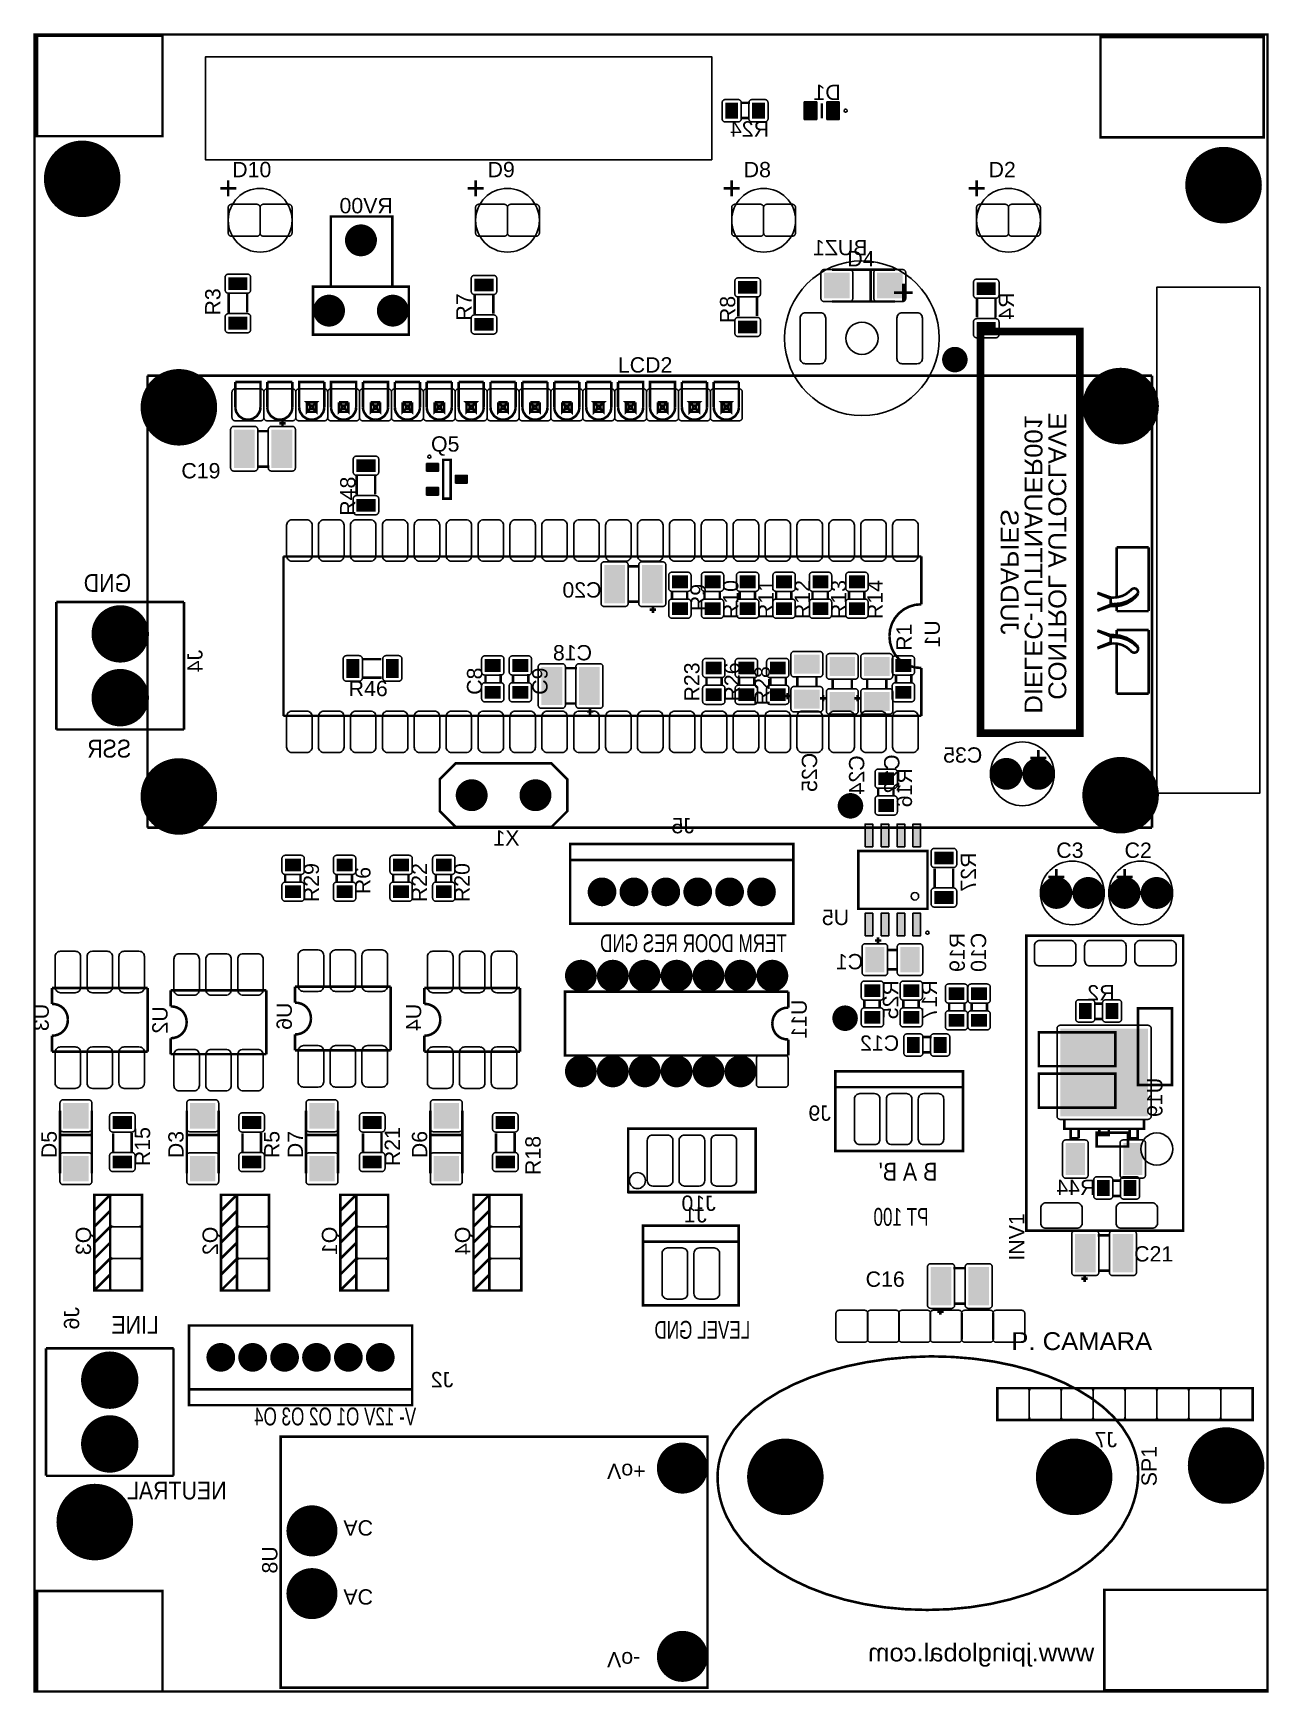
# Model space of a CAD drawing. Header units: inches. Extents: x -1.93 to 1.94, y -2.6 to 2.6.
import ezdxf

# ---------------------------------------------------------------- set-up
doc = ezdxf.new("R2010")
doc.units = ezdxf.units.IN
doc.layers.get('0').update_dxf_attribs({"linetype": 'CONTINUOUS'})

msp = doc.modelspace()

# ---------------------------------------------------------------- texts
at = {"text_generation_flag": 2}
for s, height, width, p in [('D1', 0.048, 1.041667, (0.597484, 2.392874)), ('D1', 0.048, 1.041667, (0.597484, 2.392874)), ('D1', 0.048, 1.041667, (0.597484, 2.392874)), ('R24', 0.048, 1.041667, (0.372622, 2.278157)), ('R24', 0.048, 1.041667, (0.372622, 2.278157)), ('R24', 0.048, 1.041667, (0.372622, 2.278157)), ('RV00', 0.048, 1.041667, (-0.806811, 2.037559)), ('RV00', 0.048, 1.041667, (-0.806811, 2.037559)), ('RV00', 0.048, 1.041667, (-0.806811, 2.037559)), ('BUZ1', 0.048, 1.041667, (0.681378, 1.906109)), ('BUZ1', 0.048, 1.041667, (0.681378, 1.906109)), ('BUZ1', 0.048, 1.041667, (0.681378, 1.906109)), ('+', 0.08, 1.125, (0.829409, 1.750157)), ('+', 0.08, 1.125, (0.829409, 1.750157)), ('+', 0.08, 1.125, (0.829409, 1.750157)), ('GND', 0.056, 0.892857, (-1.627283, 0.850386)), ('GND', 0.056, 0.892857, (-1.627283, 0.850386)), ('GND', 0.056, 0.892857, (-1.627283, 0.850386)), ('C20', 0.048, 1.041667, (-0.152402, 0.832457)), ('C20', 0.048, 1.041667, (-0.152402, 0.832457)), ('C20', 0.048, 1.041667, (-0.152402, 0.832457)), ('C18', 0.048, 1.041667, (-0.18226, 0.635465)), ('C18', 0.048, 1.041667, (-0.18226, 0.635465)), ('C18', 0.048, 1.041667, (-0.18226, 0.635465)), ('SSR', 0.056, 0.892857, (-1.627283, 0.330701)), ('SSR', 0.056, 0.892857, (-1.627283, 0.330701)), ('SSR', 0.056, 0.892857, (-1.627283, 0.330701)), ('C35', 0.048, 1.041667, (1.041386, 0.314724)), ('C35', 0.048, 1.041667, (1.041386, 0.314724)), ('C35', 0.048, 1.041667, (1.041386, 0.314724)), ('J5', 0.048, 1.041667, (0.137283, 0.093071)), ('J5', 0.048, 1.041667, (0.137283, 0.093071)), ('J5', 0.048, 1.041667, (0.137283, 0.093071)), ('X1', 0.048, 1.041667, (-0.409567, 0.054598)), ('X1', 0.048, 1.041667, (-0.409567, 0.054598)), ('X1', 0.048, 1.041667, (-0.409567, 0.054598)), ('U5', 0.048, 1.041667, (0.623898, -0.194614)), ('U5', 0.048, 1.041667, (0.623898, -0.194614)), ('U5', 0.048, 1.041667, (0.623898, -0.194614)), ('TERM DOOR RES GND', 0.056, 0.714286, (0.428622, -0.279535)), ('TERM DOOR RES GND', 0.056, 0.714286, (0.428622, -0.279535)), ('TERM DOOR RES GND', 0.056, 0.714286, (0.428622, -0.279535)), ('C1', 0.048, 1.041667, (0.667874, -0.333386)), ('C1', 0.048, 1.041667, (0.667874, -0.333386)), ('C1', 0.048, 1.041667, (0.667874, -0.333386)), ('R2', 0.048, 1.041667, (1.456246, -0.430971)), ('R2', 0.048, 1.041667, (1.456246, -0.430971)), ('R2', 0.048, 1.041667, (1.456246, -0.430971)), ('C12', 0.048, 1.041667, (0.780913, -0.588874)), ('C12', 0.048, 1.041667, (0.780913, -0.588874)), ('C12', 0.048, 1.041667, (0.780913, -0.588874)), ('J9', 0.048, 1.041667, (0.566811, -0.808504)), ('J9', 0.048, 1.041667, (0.566811, -0.808504)), ('J9', 0.048, 1.041667, (0.566811, -0.808504)), ("B A B'", 0.056, 0.892857, (0.900276, -0.996071)), ("B A B'", 0.056, 0.892857, (0.900276, -0.996071)), ("B A B'", 0.056, 0.892857, (0.900276, -0.996071)), ('R44', 0.048, 1.041667, (1.395939, -1.041207)), ('R44', 0.048, 1.041667, (1.395939, -1.041207)), ('R44', 0.048, 1.041667, (1.395939, -1.041207)), ('J10', 0.048, 1.041667, (0.205984, -1.091071)), ('J10', 0.048, 1.041667, (0.205984, -1.091071)), ('J10', 0.048, 1.041667, (0.205984, -1.091071)), ('J1', 0.048, 1.041667, (0.177441, -1.127402)), ('J1', 0.048, 1.041667, (0.177441, -1.127402)), ('J1', 0.048, 1.041667, (0.177441, -1.127402)), ('PT 100', 0.056, 0.714286, (0.872717, -1.137803)), ('PT 100', 0.056, 0.714286, (0.872717, -1.137803)), ('PT 100', 0.056, 0.714286, (0.872717, -1.137803)), ('LINE', 0.056, 0.892857, (-1.540669, -1.476386)), ('LINE', 0.056, 0.892857, (-1.540669, -1.476386)), ('LINE', 0.056, 0.892857, (-1.540669, -1.476386)), ('LEVEL GND', 0.056, 0.714286, (0.313661, -1.492134)), ('LEVEL GND', 0.056, 0.714286, (0.313661, -1.492134)), ('LEVEL GND', 0.056, 0.714286, (0.313661, -1.492134)), ('J2', 0.048, 1.041667, (-0.617102, -1.644197)), ('J2', 0.048, 1.041667, (-0.617102, -1.644197)), ('J2', 0.048, 1.041667, (-0.617102, -1.644197)), ('V- 12V O1 O2 O3 O4', 0.056, 0.714286, (-0.733583, -1.763787)), ('V- 12V O1 O2 O3 O4', 0.056, 0.714286, (-0.733583, -1.763787)), ('V- 12V O1 O2 O3 O4', 0.056, 0.714286, (-0.733583, -1.763787)), ('J7', 0.048, 1.041667, (1.464055, -1.832409)), ('J7', 0.048, 1.041667, (1.464055, -1.832409)), ('J7', 0.048, 1.041667, (1.464055, -1.832409)), ('NEUTRAL', 0.056, 0.892857, (-1.328071, -1.996071)), ('NEUTRAL', 0.056, 0.892857, (-1.328071, -1.996071)), ('NEUTRAL', 0.056, 0.892857, (-1.328071, -1.996071)), ('www.jpinglobal.com', 0.056, 1.071429, (1.392402, -2.503945)), ('www.jpinglobal.com', 0.056, 1.071429, (1.392402, -2.503945)), ('www.jpinglobal.com', 0.056, 1.071429, (1.392402, -2.503945))]:
    msp.add_text(s, height=height, dxfattribs=dict(at, width=width)).set_placement(p)
for s, height, width, p in [('D10', 0.048, 1.041667, (-1.310453, 2.150748)), ('D10', 0.048, 1.041667, (-1.310453, 2.150748)), ('D10', 0.048, 1.041667, (-1.310453, 2.150748)), ('D9', 0.048, 1.041667, (-0.509862, 2.150748)), ('D9', 0.048, 1.041667, (-0.509862, 2.150748)), ('D9', 0.048, 1.041667, (-0.509862, 2.150748)), ('D8', 0.048, 1.041667, (0.293287, 2.150748)), ('D8', 0.048, 1.041667, (0.293287, 2.150748)), ('D8', 0.048, 1.041667, (0.293287, 2.150748)), ('D2', 0.048, 1.041667, (1.061004, 2.150748)), ('D2', 0.048, 1.041667, (1.061004, 2.150748)), ('D2', 0.048, 1.041667, (1.061004, 2.150748)), ('D4', 0.048, 1.041667, (0.618315, 1.871024)), ('D4', 0.048, 1.041667, (0.618315, 1.871024)), ('D4', 0.048, 1.041667, (0.618315, 1.871024)), ('LCD2', 0.048, 1.041667, (-0.101339, 1.538117)), ('LCD2', 0.048, 1.041667, (-0.101339, 1.538117)), ('LCD2', 0.048, 1.041667, (-0.101339, 1.538117)), ('Q5', 0.048, 1.041667, (-0.687126, 1.290145)), ('Q5', 0.048, 1.041667, (-0.687126, 1.290145)), ('Q5', 0.048, 1.041667, (-0.687126, 1.290145)), ('C19', 0.048, 1.041667, (-1.469945, 1.206299)), ('C19', 0.048, 1.041667, (-1.469945, 1.206299)), ('C19', 0.048, 1.041667, (-1.469945, 1.206299)), ('R46', 0.048, 1.041667, (-0.945386, 0.523236)), ('R46', 0.048, 1.041667, (-0.945386, 0.523236)), ('R46', 0.048, 1.041667, (-0.945386, 0.523236)), ('C3', 0.048, 1.041667, (1.273333, 0.016108)), ('C3', 0.048, 1.041667, (1.273333, 0.016108)), ('C3', 0.048, 1.041667, (1.273333, 0.016108)), ('C2', 0.048, 1.041667, (1.487475, 0.016108)), ('C2', 0.048, 1.041667, (1.487475, 0.016108)), ('C2', 0.048, 1.041667, (1.487475, 0.016108)), ('C21', 0.048, 1.041667, (1.517538, -1.249766)), ('C21', 0.048, 1.041667, (1.517538, -1.249766)), ('C21', 0.048, 1.041667, (1.517538, -1.249766)), ('C16', 0.048, 1.041667, (0.675614, -1.329102)), ('C16', 0.048, 1.041667, (0.675614, -1.329102)), ('C16', 0.048, 1.041667, (0.675614, -1.329102)), ('P. CAMARA', 0.056, 1.071429, (1.132559, -1.527567)), ('P. CAMARA', 0.056, 1.071429, (1.132559, -1.527567)), ('P. CAMARA', 0.056, 1.071429, (1.132559, -1.527567))]:
    msp.add_text(s, height=height, dxfattribs=dict(width=width)).set_placement(p)
at = {"width": 1.041667}
for s, p in [('R3', (-1.347323, 1.716929)), ('R3', (-1.347323, 1.716929)), ('R3', (-1.347323, 1.716929)), ('R7', (-0.559984, 1.700976)), ('R7', (-0.559984, 1.700976)), ('R7', (-0.559984, 1.700976)), ('R8', (0.266787, 1.693102)), ('R8', (0.266787, 1.693102)), ('R8', (0.266787, 1.693102)), ('R48', (-0.924063, 1.089047)), ('R48', (-0.924063, 1.089047)), ('R48', (-0.924063, 1.089047)), ('R10', (0.276551, 0.76489)), ('R10', (0.276551, 0.76489)), ('R10', (0.276551, 0.76489)), ('R14', (0.729307, 0.76489)), ('R14', (0.729307, 0.76489)), ('R14', (0.729307, 0.76489)), ('R9', (0.174189, 0.78989)), ('R9', (0.174189, 0.78989)), ('R9', (0.174189, 0.78989)), ('R11', (0.386787, 0.76489)), ('R11', (0.386787, 0.76489)), ('R11', (0.386787, 0.76489)), ('R12', (0.500961, 0.76489)), ('R12', (0.500961, 0.76489)), ('R12', (0.500961, 0.76489)), ('R13', (0.615134, 0.76489)), ('R13', (0.615134, 0.76489)), ('R13', (0.615134, 0.76489)), ('R1', (0.820031, 0.665228)), ('R1', (0.820031, 0.665228)), ('R1', (0.820031, 0.665228)), ('R23', (0.154677, 0.50637)), ('R23', (0.154677, 0.50637)), ('R23', (0.154677, 0.50637)), ('R26', (0.280661, 0.50637)), ('R26', (0.280661, 0.50637)), ('R26', (0.280661, 0.50637)), ('C8', (-0.526425, 0.527433)), ('C8', (-0.526425, 0.527433)), ('C8', (-0.526425, 0.527433)), ('C9', (-0.321701, 0.527433)), ('C9', (-0.321701, 0.527433)), ('C9', (-0.321701, 0.527433)), ('R28', (0.37515, 0.494559)), ('R28', (0.37515, 0.494559)), ('R28', (0.37515, 0.494559)), ('R29', (-1.038409, -0.122906)), ('R29', (-1.038409, -0.122906)), ('R29', (-1.038409, -0.122906)), ('R6', (-0.876992, -0.097906)), ('R6', (-0.876992, -0.097906)), ('R6', (-0.876992, -0.097906)), ('R22', (-0.699827, -0.122906)), ('R22', (-0.699827, -0.122906)), ('R22', (-0.699827, -0.122906)), ('R20', (-0.565969, -0.122906)), ('R20', (-0.565969, -0.122906)), ('R20', (-0.565969, -0.122906)), ('R15', (-1.567843, -0.950748)), ('R15', (-1.567843, -0.950748)), ('R15', (-1.567843, -0.950748)), ('R21', (-0.784378, -0.950748)), ('R21', (-0.784378, -0.950748)), ('R21', (-0.784378, -0.950748)), ('D5', (-1.860512, -0.925748)), ('D5', (-1.860512, -0.925748)), ('D5', (-1.860512, -0.925748)), ('D3', (-1.462874, -0.925748)), ('D3', (-1.462874, -0.925748)), ('D3', (-1.462874, -0.925748)), ('R5', (-1.162331, -0.925748)), ('R5', (-1.162331, -0.925748)), ('R5', (-1.162331, -0.925748)), ('D7', (-1.088858, -0.925748)), ('D7', (-1.088858, -0.925748)), ('D7', (-1.088858, -0.925748)), ('D6', (-0.699094, -0.925748)), ('D6', (-0.699094, -0.925748)), ('D6', (-0.699094, -0.925748)), ('R18', (-0.343496, -0.978512)), ('R18', (-0.343496, -0.978512)), ('R18', (-0.343496, -0.978512)), ('INV1', (1.173144, -1.247042)), ('INV1', (1.173144, -1.247042)), ('INV1', (1.173144, -1.247042)), ('SP1', (1.588197, -1.954638)), ('SP1', (1.588197, -1.954638)), ('SP1', (1.588197, -1.954638))]:
    msp.add_text(s, height=0.048, rotation=90, dxfattribs=at).set_placement(p)
at = {"text_generation_flag": 2}
for s, height, rotation, width, p in [('R4', 0.048, 90, 1.041667, (1.140819, 1.789165)), ('R4', 0.048, 90, 1.041667, (1.140819, 1.789165)), ('R4', 0.048, 90, 1.041667, (1.140819, 1.789165)), ('CONTROL AUTOCLAVE', 0.056, -90, 1.071429, (1.248693, 0.511811)), ('CONTROL AUTOCLAVE', 0.056, -90, 1.071429, (1.248693, 0.511811)), ('CONTROL AUTOCLAVE', 0.056, -90, 1.071429, (1.248693, 0.511811)), ('DIELEC-TUTTNAUER001', 0.056, -90, 1.071429, (1.17389, 0.468504)), ('DIELEC-TUTTNAUER001', 0.056, -90, 1.071429, (1.17389, 0.468504)), ('DIELEC-TUTTNAUER001', 0.056, -90, 1.071429, (1.17389, 0.468504)), ('JUDAPIES', 0.056, -90, 1.071429, (1.099087, 0.716535)), ('JUDAPIES', 0.056, -90, 1.071429, (1.099087, 0.716535)), ('JUDAPIES', 0.056, -90, 1.071429, (1.099087, 0.716535)), ('U1', 0.048, 90, 1.041667, (0.908276, 0.761417)), ('U1', 0.048, 90, 1.041667, (0.908276, 0.761417)), ('U1', 0.048, 90, 1.041667, (0.908276, 0.761417)), ('J4', 0.048, 90, 1.041667, (-1.403559, 0.668575)), ('J4', 0.048, 90, 1.041667, (-1.403559, 0.668575)), ('J4', 0.048, 90, 1.041667, (-1.403559, 0.668575)), ('C25', 0.048, 90, 1.041667, (0.523441, 0.345575)), ('C25', 0.048, 90, 1.041667, (0.523441, 0.345575)), ('C25', 0.048, 90, 1.041667, (0.523441, 0.345575)), ('C24', 0.048, 90, 1.041667, (0.671441, 0.337575)), ('C24', 0.048, 90, 1.041667, (0.671441, 0.337575)), ('C24', 0.048, 90, 1.041667, (0.671441, 0.337575)), ('C22', 0.048, 90, 1.041667, (0.781441, 0.340575)), ('C22', 0.048, 90, 1.041667, (0.781441, 0.340575)), ('C22', 0.048, 90, 1.041667, (0.781441, 0.340575)), ('R16', 0.048, 90, 1.041667, (0.821039, 0.297441)), ('R16', 0.048, 90, 1.041667, (0.821039, 0.297441)), ('R16', 0.048, 90, 1.041667, (0.821039, 0.297441)), ('R27', 0.048, 90, 1.041667, (1.022, 0.033)), ('R27', 0.048, 90, 1.041667, (1.022, 0.033)), ('R27', 0.048, 90, 1.041667, (1.022, 0.033)), ('R19', 0.048, 90, 1.041667, (0.986567, -0.218969)), ('R19', 0.048, 90, 1.041667, (0.986567, -0.218969)), ('R19', 0.048, 90, 1.041667, (0.986567, -0.218969)), ('C10', 0.048, 90, 1.041667, (1.053496, -0.218969)), ('C10', 0.048, 90, 1.041667, (1.053496, -0.218969)), ('C10', 0.048, 90, 1.041667, (1.053496, -0.218969)), ('R25', 0.048, 90, 1.041667, (0.777732, -0.367252)), ('R25', 0.048, 90, 1.041667, (0.777732, -0.367252)), ('R25', 0.048, 90, 1.041667, (0.777732, -0.367252)), ('R17', 0.048, 90, 1.041667, (0.89978, -0.367252)), ('R17', 0.048, 90, 1.041667, (0.89978, -0.367252)), ('R17', 0.048, 90, 1.041667, (0.89978, -0.367252)), ('U3', 0.048, 90, 1.041667, (-1.885709, -0.441732)), ('U3', 0.048, 90, 1.041667, (-1.885709, -0.441732)), ('U3', 0.048, 90, 1.041667, (-1.885709, -0.441732)), ('U2', 0.048, 90, 1.041667, (-1.513268, -0.449606)), ('U2', 0.048, 90, 1.041667, (-1.513268, -0.449606)), ('U2', 0.048, 90, 1.041667, (-1.513268, -0.449606)), ('U6', 0.048, 90, 1.041667, (-1.123504, -0.437795)), ('U6', 0.048, 90, 1.041667, (-1.123504, -0.437795)), ('U6', 0.048, 90, 1.041667, (-1.123504, -0.437795)), ('U4', 0.048, 90, 1.041667, (-0.717992, -0.441732)), ('U4', 0.048, 90, 1.041667, (-0.717992, -0.441732)), ('U4', 0.048, 90, 1.041667, (-0.717992, -0.441732)), ('U11', 0.048, 90, 1.041667, (0.490953, -0.428543)), ('U11', 0.048, 90, 1.041667, (0.490953, -0.428543)), ('U11', 0.048, 90, 1.041667, (0.490953, -0.428543)), ('U19', 0.048, 90, 1.041667, (1.606302, -0.673788)), ('U19', 0.048, 90, 1.041667, (1.606302, -0.673788)), ('U19', 0.048, 90, 1.041667, (1.606302, -0.673788)), ('Q3', 0.048, 90, 1.041667, (-1.753031, -1.140551)), ('Q3', 0.048, 90, 1.041667, (-1.753031, -1.140551)), ('Q3', 0.048, 90, 1.041667, (-1.753031, -1.140551)), ('Q2', 0.048, 90, 1.041667, (-1.355394, -1.140551)), ('Q2', 0.048, 90, 1.041667, (-1.355394, -1.140551)), ('Q2', 0.048, 90, 1.041667, (-1.355394, -1.140551)), ('Q1', 0.048, 90, 1.041667, (-0.981378, -1.140551)), ('Q1', 0.048, 90, 1.041667, (-0.981378, -1.140551)), ('Q1', 0.048, 90, 1.041667, (-0.981378, -1.140551)), ('Q4', 0.048, 90, 1.041667, (-0.564055, -1.140551)), ('Q4', 0.048, 90, 1.041667, (-0.564055, -1.140551)), ('Q4', 0.048, 90, 1.041667, (-0.564055, -1.140551)), ('J6', 0.048, 90, 1.041667, (-1.790197, -1.392417)), ('J6', 0.048, 90, 1.041667, (-1.790197, -1.392417)), ('J6', 0.048, 90, 1.041667, (-1.790197, -1.392417)), ('Vo+', 0.048, 180, 1.041667, (-0.135157, -1.883953)), ('Vo+', 0.048, 180, 1.041667, (-0.135157, -1.883953)), ('Vo+', 0.048, 180, 1.041667, (-0.135157, -1.883953)), ('AC', 0.048, 180, 1.041667, (-0.961929, -2.061118)), ('AC', 0.048, 180, 1.041667, (-0.961929, -2.061118)), ('AC', 0.048, 180, 1.041667, (-0.961929, -2.061118)), ('U8', 0.048, 90, 1.041667, (-1.16878, -2.142913)), ('U8', 0.048, 90, 1.041667, (-1.16878, -2.142913)), ('U8', 0.048, 90, 1.041667, (-1.16878, -2.142913)), ('AC', 0.048, 180, 1.041667, (-0.961929, -2.277654)), ('AC', 0.048, 180, 1.041667, (-0.961929, -2.277654)), ('AC', 0.048, 180, 1.041667, (-0.961929, -2.277654)), ('Vo-', 0.048, 180, 1.041667, (-0.135157, -2.474504)), ('Vo-', 0.048, 180, 1.041667, (-0.135157, -2.474504)), ('Vo-', 0.048, 180, 1.041667, (-0.135157, -2.474504))]:
    msp.add_text(s, height=height, rotation=rotation, dxfattribs=dict(at, width=width)).set_placement(p)

# ---------------------------------------------------------------- blocks, each defined once
blk = doc.blocks.new('RPAD')
blk.add_trace([(-0.5, -0.5), (-0.5, 0.5), (0.5, -0.5), (0.5, 0.5)])
blk = doc.blocks.new('EPAD')
at = {"const_width": 0.5}
blk.add_lwpolyline([(-0.25, 0, 1), (0.25, 0, 1)], format="xyb", close=True, dxfattribs=at)

# ---------------------------------------------------------------- linework, layer by layer
for points, const_width in [([(-1.930433, -2.598425), (1.935709, -2.598425), (1.935709, 2.598425), (-1.930433, 2.598425), (-1.930433, -2.598425)], 0.008), ([(-1.930433, -2.598425), (1.935709, -2.598425), (1.935709, 2.598425), (-1.930433, 2.598425), (-1.930433, -2.598425)], 0.008), ([(-1.930433, -2.598425), (1.935709, -2.598425), (1.935709, 2.598425), (-1.930433, 2.598425), (-1.930433, -2.598425)], 0.008), ([(-1.922559, 2.279528), (-1.528858, 2.279528), (-1.528858, 2.594488), (-1.922559, 2.594488), (-1.922559, 2.279528)], 0.008), ([(-1.922559, 2.279528), (-1.528858, 2.279528), (-1.528858, 2.594488), (-1.922559, 2.594488), (-1.922559, 2.279528)], 0.008), ([(-1.922559, 2.279528), (-1.528858, 2.279528), (-1.528858, 2.594488), (-1.922559, 2.594488), (-1.922559, 2.279528)], 0.008), ([(1.412087, 2.275591), (1.923898, 2.275591), (1.923898, 2.590551), (1.412087, 2.590551), (1.412087, 2.275591)], 0.008), ([(1.412087, 2.275591), (1.923898, 2.275591), (1.923898, 2.590551), (1.412087, 2.590551), (1.412087, 2.275591)], 0.008), ([(1.412087, 2.275591), (1.923898, 2.275591), (1.923898, 2.590551), (1.412087, 2.590551), (1.412087, 2.275591)], 0.008), ([(0.284622, 2.384157), (0.312622, 2.384157)], 0.008), ([(0.284622, 2.384157), (0.312622, 2.384157)], 0.008), ([(0.284622, 2.384157), (0.312622, 2.384157)], 0.008), ([(0.538134, 2.382937), (0.538134, 2.335693)], 0.007874), ([(0.538134, 2.382937), (0.538134, 2.335693)], 0.007874), ([(0.538134, 2.382937), (0.538134, 2.335693)], 0.007874), ([(0.284622, 2.336157), (0.311622, 2.336157)], 0.008), ([(0.284622, 2.336157), (0.311622, 2.336157)], 0.008), ([(0.284622, 2.336157), (0.311622, 2.336157)], 0.008), ([(-1.322953, 2.140748), (-1.322953, 2.090748)], 0.008), ([(-1.322953, 2.140748), (-1.322953, 2.090748)], 0.008), ([(-1.322953, 2.140748), (-1.322953, 2.090748)], 0.008), ([(-0.547362, 2.140748), (-0.547362, 2.090748)], 0.008), ([(-0.547362, 2.140748), (-0.547362, 2.090748)], 0.008), ([(-0.547362, 2.140748), (-0.547362, 2.090748)], 0.008), ([(0.255787, 2.140748), (0.255787, 2.090748)], 0.008), ([(0.255787, 2.140748), (0.255787, 2.090748)], 0.008), ([(0.255787, 2.140748), (0.255787, 2.090748)], 0.008), ([(1.023504, 2.140748), (1.023504, 2.090748)], 0.008), ([(1.023504, 2.140748), (1.023504, 2.090748)], 0.008), ([(1.023504, 2.140748), (1.023504, 2.090748)], 0.008), ([(-1.347953, 2.115748), (-1.297953, 2.115748)], 0.008), ([(-1.347953, 2.115748), (-1.297953, 2.115748)], 0.008), ([(-1.347953, 2.115748), (-1.297953, 2.115748)], 0.008), ([(-0.572362, 2.115748), (-0.522362, 2.115748)], 0.008), ([(-0.572362, 2.115748), (-0.522362, 2.115748)], 0.008), ([(-0.572362, 2.115748), (-0.522362, 2.115748)], 0.008), ([(0.230787, 2.115748), (0.280787, 2.115748)], 0.008), ([(0.230787, 2.115748), (0.280787, 2.115748)], 0.008), ([(0.230787, 2.115748), (0.280787, 2.115748)], 0.008), ([(0.998504, 2.115748), (1.048504, 2.115748)], 0.008), ([(0.998504, 2.115748), (1.048504, 2.115748)], 0.008), ([(0.998504, 2.115748), (1.048504, 2.115748)], 0.008), ([(-1.001299, 1.807087), (-0.808386, 1.807087), (-0.808386, 2.027559), (-1.001299, 2.027559), (-1.001299, 1.807087)], 0.008), ([(-1.001299, 1.807087), (-0.808386, 1.807087), (-0.808386, 2.027559), (-1.001299, 2.027559), (-1.001299, 1.807087)], 0.008), ([(-1.001299, 1.807087), (-0.808386, 1.807087), (-0.808386, 2.027559), (-1.001299, 2.027559), (-1.001299, 1.807087)], 0.008), ([(-0.856811, 1.957283), (-0.956811, 1.957283)], 0.008), ([(-0.856811, 1.957283), (-0.956811, 1.957283)], 0.008), ([(-0.856811, 1.957283), (-0.956811, 1.957283)], 0.008), ([(0.570315, 1.861024), (0.767315, 1.861024)], 0.008), ([(0.570315, 1.861024), (0.767315, 1.861024)], 0.008), ([(0.570315, 1.861024), (0.767315, 1.861024)], 0.008), ([(0.691315, 1.861024), (0.691315, 1.761024)], 0.008), ([(0.691315, 1.861024), (0.691315, 1.761024)], 0.008), ([(0.691315, 1.861024), (0.691315, 1.761024)], 0.008), ([(-1.321638, 1.725913), (-1.321638, 1.785913)], 0.008), ([(-1.321638, 1.725913), (-1.321638, 1.785913)], 0.008), ([(-1.321638, 1.725913), (-1.321638, 1.785913)], 0.008), ([(-1.263638, 1.726913), (-1.263638, 1.785913)], 0.008), ([(-1.263638, 1.726913), (-1.263638, 1.785913)], 0.008), ([(-1.263638, 1.726913), (-1.263638, 1.785913)], 0.008), ([(-1.056811, 1.657283), (-0.756811, 1.657283), (-0.756811, 1.807283), (-1.056811, 1.807283), (-1.056811, 1.657283)], 0.008), ([(-1.056811, 1.657283), (-0.756811, 1.657283), (-0.756811, 1.807283), (-1.056811, 1.807283), (-1.056811, 1.657283)], 0.008), ([(-1.056811, 1.657283), (-0.756811, 1.657283), (-0.756811, 1.807283), (-1.056811, 1.807283), (-1.056811, 1.657283)], 0.008), ([(-0.549984, 1.721976), (-0.549984, 1.781976)], 0.008), ([(-0.549984, 1.721976), (-0.549984, 1.781976)], 0.008), ([(-0.549984, 1.721976), (-0.549984, 1.781976)], 0.008), ([(-0.491984, 1.722976), (-0.491984, 1.781976)], 0.008), ([(-0.491984, 1.722976), (-0.491984, 1.781976)], 0.008), ([(-0.491984, 1.722976), (-0.491984, 1.781976)], 0.008), ([(0.276787, 1.714102), (0.276787, 1.774102)], 0.008), ([(0.276787, 1.714102), (0.276787, 1.774102)], 0.008), ([(0.276787, 1.714102), (0.276787, 1.774102)], 0.008), ([(0.334787, 1.715102), (0.334787, 1.774102)], 0.008), ([(0.334787, 1.715102), (0.334787, 1.774102)], 0.008), ([(0.334787, 1.715102), (0.334787, 1.774102)], 0.008), ([(1.024819, 1.711165), (1.024819, 1.770165)], 0.008), ([(1.024819, 1.711165), (1.024819, 1.770165)], 0.008), ([(1.024819, 1.711165), (1.024819, 1.770165)], 0.008), ([(1.082819, 1.710165), (1.082819, 1.770165)], 0.008), ([(1.082819, 1.710165), (1.082819, 1.770165)], 0.008), ([(1.082819, 1.710165), (1.082819, 1.770165)], 0.008), ([(0.767315, 1.761024), (0.570315, 1.761024)], 0.008), ([(0.767315, 1.761024), (0.570315, 1.761024)], 0.008), ([(0.767315, 1.761024), (0.570315, 1.761024)], 0.008), ([(1.036248, 0.407481), (1.347272, 0.407481), (1.347272, 1.667323), (1.036248, 1.667323), (1.036248, 0.407481)], 0.024), ([(1.036248, 0.407481), (1.347272, 0.407481), (1.347272, 1.667323), (1.036248, 1.667323), (1.036248, 0.407481)], 0.024), ([(1.036248, 0.407481), (1.347272, 0.407481), (1.347272, 1.667323), (1.036248, 1.667323), (1.036248, 0.407481)], 0.024), ([(-1.576142, 1.528117), (-1.576142, 0.110794)], 0.008), ([(1.573465, 1.528117), (-1.576142, 1.528117)], 0.008), ([(-1.576142, 1.528117), (-1.576142, 0.110794)], 0.008), ([(1.573465, 1.528117), (-1.576142, 1.528117)], 0.008), ([(-1.576142, 1.528117), (-1.576142, 0.110794)], 0.008), ([(1.573465, 1.528117), (-1.576142, 1.528117)], 0.008), ([(-1.300551, 1.508431), (-1.300551, 1.475492)], 0.008), ([(-1.221811, 1.475492), (-1.221811, 1.508431), (-1.300551, 1.508431)], 0.008), ([(-1.300551, 1.508431), (-1.300551, 1.475492)], 0.008), ([(-1.221811, 1.475492), (-1.221811, 1.508431), (-1.300551, 1.508431)], 0.008), ([(-1.300551, 1.508431), (-1.300551, 1.475492)], 0.008), ([(-1.221811, 1.475492), (-1.221811, 1.508431), (-1.300551, 1.508431)], 0.008), ([(-1.200551, 1.508431), (-1.200551, 1.475492)], 0.008), ([(-1.121811, 1.508431), (-1.200551, 1.508431)], 0.008), ([(-1.200551, 1.508431), (-1.200551, 1.475492)], 0.008), ([(-1.121811, 1.508431), (-1.200551, 1.508431)], 0.008), ([(-1.200551, 1.508431), (-1.200551, 1.475492)], 0.008), ([(-1.121811, 1.508431), (-1.200551, 1.508431)], 0.008), ([(-1.121811, 1.475492), (-1.121811, 1.508431)], 0.008), ([(-1.121811, 1.475492), (-1.121811, 1.508431)], 0.008), ([(-1.121811, 1.475492), (-1.121811, 1.508431)], 0.008), ([(-1.021811, 1.508431), (-1.100551, 1.508431), (-1.100551, 1.475492)], 0.008), ([(-1.021811, 1.508431), (-1.100551, 1.508431), (-1.100551, 1.475492)], 0.008), ([(-1.021811, 1.508431), (-1.100551, 1.508431), (-1.100551, 1.475492)], 0.008), ([(-1.021811, 1.475492), (-1.021811, 1.508431)], 0.008), ([(-1.021811, 1.475492), (-1.021811, 1.508431)], 0.008), ([(-1.021811, 1.475492), (-1.021811, 1.508431)], 0.008), ([(-0.921811, 1.475492), (-0.921811, 1.508431), (-1.000551, 1.508431), (-1.000551, 1.475492)], 0.008), ([(-0.921811, 1.475492), (-0.921811, 1.508431), (-1.000551, 1.508431), (-1.000551, 1.475492)], 0.008), ([(-0.921811, 1.475492), (-0.921811, 1.508431), (-1.000551, 1.508431), (-1.000551, 1.475492)], 0.008), ([(-0.900551, 1.508431), (-0.900551, 1.475492)], 0.008), ([(-0.821811, 1.475492), (-0.821811, 1.508431), (-0.900551, 1.508431)], 0.008), ([(-0.900551, 1.508431), (-0.900551, 1.475492)], 0.008), ([(-0.821811, 1.475492), (-0.821811, 1.508431), (-0.900551, 1.508431)], 0.008), ([(-0.900551, 1.508431), (-0.900551, 1.475492)], 0.008), ([(-0.821811, 1.475492), (-0.821811, 1.508431), (-0.900551, 1.508431)], 0.008), ([(-0.800551, 1.508431), (-0.800551, 1.475492)], 0.008), ([(-0.721811, 1.508431), (-0.800551, 1.508431)], 0.008), ([(-0.800551, 1.508431), (-0.800551, 1.475492)], 0.008), ([(-0.721811, 1.508431), (-0.800551, 1.508431)], 0.008), ([(-0.800551, 1.508431), (-0.800551, 1.475492)], 0.008), ([(-0.721811, 1.508431), (-0.800551, 1.508431)], 0.008), ([(-0.721811, 1.475492), (-0.721811, 1.508431)], 0.008), ([(-0.721811, 1.475492), (-0.721811, 1.508431)], 0.008), ([(-0.721811, 1.475492), (-0.721811, 1.508431)], 0.008), ([(-0.700551, 1.508431), (-0.700551, 1.475492)], 0.008), ([(-0.621811, 1.508431), (-0.700551, 1.508431)], 0.008), ([(-0.700551, 1.508431), (-0.700551, 1.475492)], 0.008), ([(-0.621811, 1.508431), (-0.700551, 1.508431)], 0.008), ([(-0.700551, 1.508431), (-0.700551, 1.475492)], 0.008), ([(-0.621811, 1.508431), (-0.700551, 1.508431)], 0.008), ([(-0.621811, 1.475492), (-0.621811, 1.508431)], 0.008), ([(-0.621811, 1.475492), (-0.621811, 1.508431)], 0.008), ([(-0.621811, 1.475492), (-0.621811, 1.508431)], 0.008), ([(-0.600551, 1.508431), (-0.600551, 1.475492)], 0.008), ([(-0.521811, 1.508431), (-0.600551, 1.508431)], 0.008), ([(-0.600551, 1.508431), (-0.600551, 1.475492)], 0.008), ([(-0.521811, 1.508431), (-0.600551, 1.508431)], 0.008), ([(-0.600551, 1.508431), (-0.600551, 1.475492)], 0.008), ([(-0.521811, 1.508431), (-0.600551, 1.508431)], 0.008), ([(-0.521811, 1.475492), (-0.521811, 1.508431)], 0.008), ([(-0.521811, 1.475492), (-0.521811, 1.508431)], 0.008), ([(-0.521811, 1.475492), (-0.521811, 1.508431)], 0.008), ([(-0.421811, 1.508431), (-0.500551, 1.508431)], 0.008), ([(-0.500551, 1.508431), (-0.500551, 1.475492)], 0.008), ([(-0.421811, 1.508431), (-0.500551, 1.508431)], 0.008), ([(-0.500551, 1.508431), (-0.500551, 1.475492)], 0.008), ([(-0.421811, 1.508431), (-0.500551, 1.508431)], 0.008), ([(-0.500551, 1.508431), (-0.500551, 1.475492)], 0.008), ([(-0.421811, 1.475492), (-0.421811, 1.508431)], 0.008), ([(-0.421811, 1.475492), (-0.421811, 1.508431)], 0.008), ([(-0.421811, 1.475492), (-0.421811, 1.508431)], 0.008), ([(-0.400551, 1.508431), (-0.400551, 1.475492)], 0.008), ([(-0.321811, 1.508431), (-0.400551, 1.508431)], 0.008), ([(-0.400551, 1.508431), (-0.400551, 1.475492)], 0.008), ([(-0.321811, 1.508431), (-0.400551, 1.508431)], 0.008), ([(-0.400551, 1.508431), (-0.400551, 1.475492)], 0.008), ([(-0.321811, 1.508431), (-0.400551, 1.508431)], 0.008), ([(-0.321811, 1.475492), (-0.321811, 1.508431)], 0.008), ([(-0.321811, 1.475492), (-0.321811, 1.508431)], 0.008), ([(-0.321811, 1.475492), (-0.321811, 1.508431)], 0.008), ([(-0.300551, 1.508431), (-0.300551, 1.475492)], 0.008), ([(-0.221811, 1.508431), (-0.300551, 1.508431)], 0.008), ([(-0.300551, 1.508431), (-0.300551, 1.475492)], 0.008), ([(-0.221811, 1.508431), (-0.300551, 1.508431)], 0.008), ([(-0.300551, 1.508431), (-0.300551, 1.475492)], 0.008), ([(-0.221811, 1.508431), (-0.300551, 1.508431)], 0.008), ([(-0.221811, 1.475492), (-0.221811, 1.508431)], 0.008), ([(-0.221811, 1.475492), (-0.221811, 1.508431)], 0.008), ([(-0.221811, 1.475492), (-0.221811, 1.508431)], 0.008), ([(-0.200551, 1.508431), (-0.200551, 1.475492)], 0.008), ([(-0.121811, 1.508431), (-0.200551, 1.508431)], 0.008), ([(-0.200551, 1.508431), (-0.200551, 1.475492)], 0.008), ([(-0.121811, 1.508431), (-0.200551, 1.508431)], 0.008), ([(-0.200551, 1.508431), (-0.200551, 1.475492)], 0.008), ([(-0.121811, 1.508431), (-0.200551, 1.508431)], 0.008), ([(-0.121811, 1.475492), (-0.121811, 1.508431)], 0.008), ([(-0.121811, 1.475492), (-0.121811, 1.508431)], 0.008), ([(-0.121811, 1.475492), (-0.121811, 1.508431)], 0.008), ([(-0.100551, 1.508431), (-0.100551, 1.475492)], 0.008), ([(-0.021811, 1.475492), (-0.021811, 1.508431), (-0.100551, 1.508431)], 0.008), ([(-0.100551, 1.508431), (-0.100551, 1.475492)], 0.008), ([(-0.021811, 1.475492), (-0.021811, 1.508431), (-0.100551, 1.508431)], 0.008), ([(-0.100551, 1.508431), (-0.100551, 1.475492)], 0.008), ([(-0.021811, 1.475492), (-0.021811, 1.508431), (-0.100551, 1.508431)], 0.008), ([(0.078189, 1.475492), (0.078189, 1.508431), (-0.000551, 1.508431), (-0.000551, 1.475492)], 0.008), ([(0.078189, 1.475492), (0.078189, 1.508431), (-0.000551, 1.508431), (-0.000551, 1.475492)], 0.008), ([(0.078189, 1.475492), (0.078189, 1.508431), (-0.000551, 1.508431), (-0.000551, 1.475492)], 0.008), ([(0.178189, 1.508431), (0.099449, 1.508431)], 0.008), ([(0.099449, 1.508431), (0.099449, 1.475492)], 0.008), ([(0.178189, 1.508431), (0.099449, 1.508431)], 0.008), ([(0.099449, 1.508431), (0.099449, 1.475492)], 0.008), ([(0.178189, 1.508431), (0.099449, 1.508431)], 0.008), ([(0.099449, 1.508431), (0.099449, 1.475492)], 0.008), ([(0.178189, 1.475492), (0.178189, 1.508431)], 0.008), ([(0.178189, 1.475492), (0.178189, 1.508431)], 0.008), ([(0.178189, 1.475492), (0.178189, 1.508431)], 0.008), ([(0.278189, 1.508431), (0.199449, 1.508431)], 0.008), ([(0.199449, 1.508431), (0.199449, 1.475492)], 0.008), ([(0.278189, 1.508431), (0.199449, 1.508431)], 0.008), ([(0.199449, 1.508431), (0.199449, 1.475492)], 0.008), ([(0.278189, 1.508431), (0.199449, 1.508431)], 0.008), ([(0.199449, 1.508431), (0.199449, 1.475492)], 0.008), ([(0.278189, 1.475492), (0.278189, 1.508431)], 0.008), ([(0.278189, 1.475492), (0.278189, 1.508431)], 0.008), ([(0.278189, 1.475492), (0.278189, 1.508431)], 0.008), ([(1.573465, 0.110794), (1.573465, 1.528117)], 0.008), ([(1.573465, 0.110794), (1.573465, 1.528117)], 0.008), ([(1.573465, 0.110794), (1.573465, 1.528117)], 0.008), ([(-1.300551, 1.475492), (-1.300551, 1.429691)], 0.008), ([(-1.300551, 1.475492), (-1.300551, 1.429691)], 0.008), ([(-1.300551, 1.475492), (-1.300551, 1.429691)], 0.008), ([(-1.221811, 1.429691), (-1.221811, 1.475492)], 0.008), ([(-1.221811, 1.429691), (-1.221811, 1.475492)], 0.008), ([(-1.221811, 1.429691), (-1.221811, 1.475492)], 0.008), ([(-1.200551, 1.475492), (-1.200551, 1.429691)], 0.008), ([(-1.200551, 1.475492), (-1.200551, 1.429691)], 0.008), ([(-1.200551, 1.475492), (-1.200551, 1.429691)], 0.008), ([(-1.121811, 1.429691), (-1.121811, 1.475492)], 0.008), ([(-1.121811, 1.429691), (-1.121811, 1.475492)], 0.008), ([(-1.121811, 1.429691), (-1.121811, 1.475492)], 0.008), ([(-1.100551, 1.475492), (-1.100551, 1.429691)], 0.008), ([(-1.100551, 1.475492), (-1.100551, 1.429691)], 0.008), ([(-1.100551, 1.475492), (-1.100551, 1.429691)], 0.008), ([(-1.021811, 1.429691), (-1.021811, 1.475492)], 0.008), ([(-1.021811, 1.429691), (-1.021811, 1.475492)], 0.008), ([(-1.021811, 1.429691), (-1.021811, 1.475492)], 0.008), ([(-1.000551, 1.475492), (-1.000551, 1.429691)], 0.008), ([(-1.000551, 1.475492), (-1.000551, 1.429691)], 0.008), ([(-1.000551, 1.475492), (-1.000551, 1.429691)], 0.008), ([(-0.921811, 1.429691), (-0.921811, 1.475492)], 0.008), ([(-0.921811, 1.429691), (-0.921811, 1.475492)], 0.008), ([(-0.921811, 1.429691), (-0.921811, 1.475492)], 0.008), ([(-0.900551, 1.475492), (-0.900551, 1.429691)], 0.008), ([(-0.900551, 1.475492), (-0.900551, 1.429691)], 0.008), ([(-0.900551, 1.475492), (-0.900551, 1.429691)], 0.008), ([(-0.821811, 1.429691), (-0.821811, 1.475492)], 0.008), ([(-0.821811, 1.429691), (-0.821811, 1.475492)], 0.008), ([(-0.821811, 1.429691), (-0.821811, 1.475492)], 0.008), ([(-0.800551, 1.475492), (-0.800551, 1.429691)], 0.008), ([(-0.800551, 1.475492), (-0.800551, 1.429691)], 0.008), ([(-0.800551, 1.475492), (-0.800551, 1.429691)], 0.008), ([(-0.721811, 1.429691), (-0.721811, 1.475492)], 0.008), ([(-0.721811, 1.429691), (-0.721811, 1.475492)], 0.008), ([(-0.721811, 1.429691), (-0.721811, 1.475492)], 0.008), ([(-0.700551, 1.475492), (-0.700551, 1.429691)], 0.008), ([(-0.700551, 1.475492), (-0.700551, 1.429691)], 0.008), ([(-0.700551, 1.475492), (-0.700551, 1.429691)], 0.008), ([(-0.621811, 1.429691), (-0.621811, 1.475492)], 0.008), ([(-0.621811, 1.429691), (-0.621811, 1.475492)], 0.008), ([(-0.621811, 1.429691), (-0.621811, 1.475492)], 0.008), ([(-0.600551, 1.475492), (-0.600551, 1.429691)], 0.008), ([(-0.600551, 1.475492), (-0.600551, 1.429691)], 0.008), ([(-0.600551, 1.475492), (-0.600551, 1.429691)], 0.008), ([(-0.521811, 1.429691), (-0.521811, 1.475492)], 0.008), ([(-0.521811, 1.429691), (-0.521811, 1.475492)], 0.008), ([(-0.521811, 1.429691), (-0.521811, 1.475492)], 0.008), ([(-0.500551, 1.475492), (-0.500551, 1.429691)], 0.008), ([(-0.500551, 1.475492), (-0.500551, 1.429691)], 0.008), ([(-0.500551, 1.475492), (-0.500551, 1.429691)], 0.008), ([(-0.421811, 1.429691), (-0.421811, 1.475492)], 0.008), ([(-0.421811, 1.429691), (-0.421811, 1.475492)], 0.008), ([(-0.421811, 1.429691), (-0.421811, 1.475492)], 0.008), ([(-0.400551, 1.475492), (-0.400551, 1.429691)], 0.008), ([(-0.400551, 1.475492), (-0.400551, 1.429691)], 0.008), ([(-0.400551, 1.475492), (-0.400551, 1.429691)], 0.008), ([(-0.321811, 1.429691), (-0.321811, 1.475492)], 0.008), ([(-0.321811, 1.429691), (-0.321811, 1.475492)], 0.008), ([(-0.321811, 1.429691), (-0.321811, 1.475492)], 0.008), ([(-0.300551, 1.475492), (-0.300551, 1.429691)], 0.008), ([(-0.300551, 1.475492), (-0.300551, 1.429691)], 0.008), ([(-0.300551, 1.475492), (-0.300551, 1.429691)], 0.008), ([(-0.221811, 1.429691), (-0.221811, 1.475492)], 0.008), ([(-0.221811, 1.429691), (-0.221811, 1.475492)], 0.008), ([(-0.221811, 1.429691), (-0.221811, 1.475492)], 0.008), ([(-0.200551, 1.475492), (-0.200551, 1.429691)], 0.008), ([(-0.200551, 1.475492), (-0.200551, 1.429691)], 0.008), ([(-0.200551, 1.475492), (-0.200551, 1.429691)], 0.008), ([(-0.121811, 1.429691), (-0.121811, 1.475492)], 0.008), ([(-0.121811, 1.429691), (-0.121811, 1.475492)], 0.008), ([(-0.121811, 1.429691), (-0.121811, 1.475492)], 0.008), ([(-0.100551, 1.475492), (-0.100551, 1.429691)], 0.008), ([(-0.100551, 1.475492), (-0.100551, 1.429691)], 0.008), ([(-0.100551, 1.475492), (-0.100551, 1.429691)], 0.008), ([(-0.021811, 1.429691), (-0.021811, 1.475492)], 0.008), ([(-0.021811, 1.429691), (-0.021811, 1.475492)], 0.008), ([(-0.021811, 1.429691), (-0.021811, 1.475492)], 0.008), ([(-0.000551, 1.475492), (-0.000551, 1.429691)], 0.008), ([(-0.000551, 1.475492), (-0.000551, 1.429691)], 0.008), ([(-0.000551, 1.475492), (-0.000551, 1.429691)], 0.008), ([(0.078189, 1.429691), (0.078189, 1.475492)], 0.008), ([(0.078189, 1.429691), (0.078189, 1.475492)], 0.008), ([(0.078189, 1.429691), (0.078189, 1.475492)], 0.008), ([(0.099449, 1.475492), (0.099449, 1.429691)], 0.008), ([(0.099449, 1.475492), (0.099449, 1.429691)], 0.008), ([(0.099449, 1.475492), (0.099449, 1.429691)], 0.008), ([(0.178189, 1.429691), (0.178189, 1.475492)], 0.008), ([(0.178189, 1.429691), (0.178189, 1.475492)], 0.008), ([(0.178189, 1.429691), (0.178189, 1.475492)], 0.008), ([(0.199449, 1.475492), (0.199449, 1.429691)], 0.008), ([(0.199449, 1.475492), (0.199449, 1.429691)], 0.008), ([(0.199449, 1.475492), (0.199449, 1.429691)], 0.008), ([(0.278189, 1.429691), (0.278189, 1.475492)], 0.008), ([(0.278189, 1.429691), (0.278189, 1.475492)], 0.008), ([(0.278189, 1.429691), (0.278189, 1.475492)], 0.008), ([(-1.300551, 1.429691), (-1.299768, 1.421641), (-1.297514, 1.414197), (-1.289171, 1.401702), (-1.276676, 1.393359), (-1.269231, 1.391105), (-1.261181, 1.390321)], 0.008), ([(-1.300551, 1.429691), (-1.299768, 1.421641), (-1.297514, 1.414197), (-1.289171, 1.401702), (-1.276676, 1.393359), (-1.269231, 1.391105), (-1.261181, 1.390321)], 0.008), ([(-1.300551, 1.429691), (-1.299768, 1.421641), (-1.297514, 1.414197), (-1.289171, 1.401702), (-1.276676, 1.393359), (-1.269231, 1.391105), (-1.261181, 1.390321)], 0.008), ([(-1.221811, 1.429691), (-1.222594, 1.421641), (-1.224848, 1.414197), (-1.233191, 1.401702), (-1.245687, 1.393359), (-1.253131, 1.391105), (-1.261181, 1.390321)], 0.008), ([(-1.221811, 1.429691), (-1.222594, 1.421641), (-1.224848, 1.414197), (-1.233191, 1.401702), (-1.245687, 1.393359), (-1.253131, 1.391105), (-1.261181, 1.390321)], 0.008), ([(-1.221811, 1.429691), (-1.222594, 1.421641), (-1.224848, 1.414197), (-1.233191, 1.401702), (-1.245687, 1.393359), (-1.253131, 1.391105), (-1.261181, 1.390321)], 0.008), ([(-1.200551, 1.429691), (-1.199768, 1.421641), (-1.197514, 1.414197), (-1.189171, 1.401702), (-1.176676, 1.393359), (-1.169231, 1.391105), (-1.161181, 1.390321)], 0.008), ([(-1.200551, 1.429691), (-1.199768, 1.421641), (-1.197514, 1.414197), (-1.189171, 1.401702), (-1.176676, 1.393359), (-1.169231, 1.391105), (-1.161181, 1.390321)], 0.008), ([(-1.200551, 1.429691), (-1.199768, 1.421641), (-1.197514, 1.414197), (-1.189171, 1.401702), (-1.176676, 1.393359), (-1.169231, 1.391105), (-1.161181, 1.390321)], 0.008), ([(-1.121811, 1.429691), (-1.122594, 1.421641), (-1.124848, 1.414197), (-1.133191, 1.401702), (-1.145687, 1.393359), (-1.153131, 1.391105), (-1.161181, 1.390321)], 0.008), ([(-1.121811, 1.429691), (-1.122594, 1.421641), (-1.124848, 1.414197), (-1.133191, 1.401702), (-1.145687, 1.393359), (-1.153131, 1.391105), (-1.161181, 1.390321)], 0.008), ([(-1.121811, 1.429691), (-1.122594, 1.421641), (-1.124848, 1.414197), (-1.133191, 1.401702), (-1.145687, 1.393359), (-1.153131, 1.391105), (-1.161181, 1.390321)], 0.008), ([(-1.100551, 1.429691), (-1.099768, 1.421641), (-1.097514, 1.414197), (-1.089171, 1.401702), (-1.076676, 1.393359), (-1.069231, 1.391105), (-1.061181, 1.390321)], 0.008), ([(-1.100551, 1.429691), (-1.099768, 1.421641), (-1.097514, 1.414197), (-1.089171, 1.401702), (-1.076676, 1.393359), (-1.069231, 1.391105), (-1.061181, 1.390321)], 0.008), ([(-1.100551, 1.429691), (-1.099768, 1.421641), (-1.097514, 1.414197), (-1.089171, 1.401702), (-1.076676, 1.393359), (-1.069231, 1.391105), (-1.061181, 1.390321)], 0.008), ([(-1.066102, 1.434613), (-1.075945, 1.444455), (-1.046417, 1.444455), (-1.05626, 1.434613), (-1.066102, 1.434613)], 0.008), ([(-1.066102, 1.434613), (-1.075945, 1.444455), (-1.046417, 1.444455), (-1.05626, 1.434613), (-1.066102, 1.434613)], 0.008), ([(-1.066102, 1.434613), (-1.075945, 1.444455), (-1.046417, 1.444455), (-1.05626, 1.434613), (-1.066102, 1.434613)], 0.008), ([(-1.066102, 1.42477), (-1.075945, 1.414928), (-1.075945, 1.444455)], 0.008), ([(-1.066102, 1.42477), (-1.075945, 1.414928), (-1.075945, 1.444455)], 0.008), ([(-1.066102, 1.42477), (-1.075945, 1.414928), (-1.075945, 1.444455)], 0.008), ([(-1.046417, 1.414928), (-1.075945, 1.414928)], 0.008), ([(-1.046417, 1.414928), (-1.075945, 1.414928)], 0.008), ([(-1.046417, 1.414928), (-1.075945, 1.414928)], 0.008), ([(-1.066102, 1.434613), (-1.066102, 1.42477)], 0.008), ([(-1.066102, 1.434613), (-1.066102, 1.42477)], 0.008), ([(-1.066102, 1.434613), (-1.066102, 1.42477)], 0.008), ([(-1.066102, 1.42477), (-1.05626, 1.42477)], 0.008), ([(-1.066102, 1.42477), (-1.05626, 1.42477)], 0.008), ([(-1.066102, 1.42477), (-1.05626, 1.42477)], 0.008), ([(-1.021811, 1.429691), (-1.022594, 1.421641), (-1.024848, 1.414197), (-1.033191, 1.401702), (-1.045687, 1.393359), (-1.053131, 1.391105), (-1.061181, 1.390321)], 0.008), ([(-1.021811, 1.429691), (-1.022594, 1.421641), (-1.024848, 1.414197), (-1.033191, 1.401702), (-1.045687, 1.393359), (-1.053131, 1.391105), (-1.061181, 1.390321)], 0.008), ([(-1.021811, 1.429691), (-1.022594, 1.421641), (-1.024848, 1.414197), (-1.033191, 1.401702), (-1.045687, 1.393359), (-1.053131, 1.391105), (-1.061181, 1.390321)], 0.008), ([(-1.046417, 1.444455), (-1.046417, 1.414928), (-1.05626, 1.42477), (-1.05626, 1.434613)], 0.008), ([(-1.046417, 1.444455), (-1.046417, 1.414928), (-1.05626, 1.42477), (-1.05626, 1.434613)], 0.008), ([(-1.046417, 1.444455), (-1.046417, 1.414928), (-1.05626, 1.42477), (-1.05626, 1.434613)], 0.008), ([(-1.000551, 1.429691), (-0.999768, 1.421641), (-0.997514, 1.414197), (-0.989171, 1.401702), (-0.976676, 1.393359), (-0.969231, 1.391105), (-0.961181, 1.390321)], 0.008), ([(-1.000551, 1.429691), (-0.999768, 1.421641), (-0.997514, 1.414197), (-0.989171, 1.401702), (-0.976676, 1.393359), (-0.969231, 1.391105), (-0.961181, 1.390321)], 0.008), ([(-1.000551, 1.429691), (-0.999768, 1.421641), (-0.997514, 1.414197), (-0.989171, 1.401702), (-0.976676, 1.393359), (-0.969231, 1.391105), (-0.961181, 1.390321)], 0.008), ([(-0.966102, 1.42477), (-0.975945, 1.414928), (-0.975945, 1.444455)], 0.008), ([(-0.966102, 1.434613), (-0.975945, 1.444455)], 0.008), ([(-0.975945, 1.444455), (-0.946417, 1.444455)], 0.008), ([(-0.966102, 1.42477), (-0.975945, 1.414928), (-0.975945, 1.444455)], 0.008), ([(-0.966102, 1.434613), (-0.975945, 1.444455)], 0.008), ([(-0.975945, 1.444455), (-0.946417, 1.444455)], 0.008), ([(-0.966102, 1.42477), (-0.975945, 1.414928), (-0.975945, 1.444455)], 0.008), ([(-0.966102, 1.434613), (-0.975945, 1.444455)], 0.008), ([(-0.975945, 1.444455), (-0.946417, 1.444455)], 0.008), ([(-0.946417, 1.414928), (-0.975945, 1.414928)], 0.008), ([(-0.946417, 1.414928), (-0.975945, 1.414928)], 0.008), ([(-0.946417, 1.414928), (-0.975945, 1.414928)], 0.008), ([(-0.966102, 1.434613), (-0.966102, 1.42477)], 0.008), ([(-0.95626, 1.434613), (-0.966102, 1.434613)], 0.008), ([(-0.966102, 1.434613), (-0.966102, 1.42477)], 0.008), ([(-0.95626, 1.434613), (-0.966102, 1.434613)], 0.008), ([(-0.966102, 1.434613), (-0.966102, 1.42477)], 0.008), ([(-0.95626, 1.434613), (-0.966102, 1.434613)], 0.008), ([(-0.966102, 1.42477), (-0.95626, 1.42477)], 0.008), ([(-0.966102, 1.42477), (-0.95626, 1.42477)], 0.008), ([(-0.966102, 1.42477), (-0.95626, 1.42477)], 0.008), ([(-0.921811, 1.429691), (-0.922594, 1.421641), (-0.924848, 1.414197), (-0.933191, 1.401702), (-0.945687, 1.393359), (-0.953131, 1.391105), (-0.961181, 1.390321)], 0.008), ([(-0.921811, 1.429691), (-0.922594, 1.421641), (-0.924848, 1.414197), (-0.933191, 1.401702), (-0.945687, 1.393359), (-0.953131, 1.391105), (-0.961181, 1.390321)], 0.008), ([(-0.921811, 1.429691), (-0.922594, 1.421641), (-0.924848, 1.414197), (-0.933191, 1.401702), (-0.945687, 1.393359), (-0.953131, 1.391105), (-0.961181, 1.390321)], 0.008), ([(-0.946417, 1.444455), (-0.95626, 1.434613)], 0.008), ([(-0.946417, 1.444455), (-0.946417, 1.414928), (-0.95626, 1.42477), (-0.95626, 1.434613)], 0.008), ([(-0.946417, 1.444455), (-0.95626, 1.434613)], 0.008), ([(-0.946417, 1.444455), (-0.946417, 1.414928), (-0.95626, 1.42477), (-0.95626, 1.434613)], 0.008), ([(-0.946417, 1.444455), (-0.95626, 1.434613)], 0.008), ([(-0.946417, 1.444455), (-0.946417, 1.414928), (-0.95626, 1.42477), (-0.95626, 1.434613)], 0.008), ([(-0.900551, 1.429691), (-0.899768, 1.421641), (-0.897514, 1.414197), (-0.889171, 1.401702), (-0.876676, 1.393359), (-0.869231, 1.391105), (-0.861181, 1.390321)], 0.008), ([(-0.900551, 1.429691), (-0.899768, 1.421641), (-0.897514, 1.414197), (-0.889171, 1.401702), (-0.876676, 1.393359), (-0.869231, 1.391105), (-0.861181, 1.390321)], 0.008), ([(-0.900551, 1.429691), (-0.899768, 1.421641), (-0.897514, 1.414197), (-0.889171, 1.401702), (-0.876676, 1.393359), (-0.869231, 1.391105), (-0.861181, 1.390321)], 0.008), ([(-0.866102, 1.42477), (-0.875945, 1.414928), (-0.875945, 1.444455)], 0.008), ([(-0.866102, 1.434613), (-0.875945, 1.444455)], 0.008), ([(-0.875945, 1.444455), (-0.846417, 1.444455)], 0.008), ([(-0.866102, 1.42477), (-0.875945, 1.414928), (-0.875945, 1.444455)], 0.008), ([(-0.866102, 1.434613), (-0.875945, 1.444455)], 0.008), ([(-0.875945, 1.444455), (-0.846417, 1.444455)], 0.008), ([(-0.866102, 1.42477), (-0.875945, 1.414928), (-0.875945, 1.444455)], 0.008), ([(-0.866102, 1.434613), (-0.875945, 1.444455)], 0.008), ([(-0.875945, 1.444455), (-0.846417, 1.444455)], 0.008), ([(-0.846417, 1.414928), (-0.875945, 1.414928)], 0.008), ([(-0.846417, 1.414928), (-0.875945, 1.414928)], 0.008), ([(-0.846417, 1.414928), (-0.875945, 1.414928)], 0.008), ([(-0.866102, 1.434613), (-0.866102, 1.42477)], 0.008), ([(-0.85626, 1.434613), (-0.866102, 1.434613)], 0.008), ([(-0.866102, 1.434613), (-0.866102, 1.42477)], 0.008), ([(-0.85626, 1.434613), (-0.866102, 1.434613)], 0.008), ([(-0.866102, 1.434613), (-0.866102, 1.42477)], 0.008), ([(-0.85626, 1.434613), (-0.866102, 1.434613)], 0.008), ([(-0.866102, 1.42477), (-0.85626, 1.42477)], 0.008), ([(-0.866102, 1.42477), (-0.85626, 1.42477)], 0.008), ([(-0.866102, 1.42477), (-0.85626, 1.42477)], 0.008), ([(-0.821811, 1.429691), (-0.822594, 1.421641), (-0.824848, 1.414197), (-0.833191, 1.401702), (-0.845687, 1.393359), (-0.853131, 1.391105), (-0.861181, 1.390321)], 0.008), ([(-0.821811, 1.429691), (-0.822594, 1.421641), (-0.824848, 1.414197), (-0.833191, 1.401702), (-0.845687, 1.393359), (-0.853131, 1.391105), (-0.861181, 1.390321)], 0.008), ([(-0.821811, 1.429691), (-0.822594, 1.421641), (-0.824848, 1.414197), (-0.833191, 1.401702), (-0.845687, 1.393359), (-0.853131, 1.391105), (-0.861181, 1.390321)], 0.008), ([(-0.846417, 1.444455), (-0.85626, 1.434613)], 0.008), ([(-0.846417, 1.444455), (-0.846417, 1.414928), (-0.85626, 1.42477), (-0.85626, 1.434613)], 0.008), ([(-0.846417, 1.444455), (-0.85626, 1.434613)], 0.008), ([(-0.846417, 1.444455), (-0.846417, 1.414928), (-0.85626, 1.42477), (-0.85626, 1.434613)], 0.008), ([(-0.846417, 1.444455), (-0.85626, 1.434613)], 0.008), ([(-0.846417, 1.444455), (-0.846417, 1.414928), (-0.85626, 1.42477), (-0.85626, 1.434613)], 0.008), ([(-0.800551, 1.429691), (-0.799768, 1.421641), (-0.797514, 1.414197), (-0.789171, 1.401702), (-0.776676, 1.393359), (-0.769231, 1.391105), (-0.761181, 1.390321)], 0.008), ([(-0.800551, 1.429691), (-0.799768, 1.421641), (-0.797514, 1.414197), (-0.789171, 1.401702), (-0.776676, 1.393359), (-0.769231, 1.391105), (-0.761181, 1.390321)], 0.008), ([(-0.800551, 1.429691), (-0.799768, 1.421641), (-0.797514, 1.414197), (-0.789171, 1.401702), (-0.776676, 1.393359), (-0.769231, 1.391105), (-0.761181, 1.390321)], 0.008), ([(-0.766102, 1.42477), (-0.775945, 1.414928), (-0.775945, 1.444455)], 0.008), ([(-0.766102, 1.434613), (-0.775945, 1.444455)], 0.008), ([(-0.775945, 1.444455), (-0.746417, 1.444455)], 0.008), ([(-0.766102, 1.42477), (-0.775945, 1.414928), (-0.775945, 1.444455)], 0.008), ([(-0.766102, 1.434613), (-0.775945, 1.444455)], 0.008), ([(-0.775945, 1.444455), (-0.746417, 1.444455)], 0.008), ([(-0.766102, 1.42477), (-0.775945, 1.414928), (-0.775945, 1.444455)], 0.008), ([(-0.766102, 1.434613), (-0.775945, 1.444455)], 0.008), ([(-0.775945, 1.444455), (-0.746417, 1.444455)], 0.008), ([(-0.746417, 1.414928), (-0.775945, 1.414928)], 0.008), ([(-0.746417, 1.414928), (-0.775945, 1.414928)], 0.008), ([(-0.746417, 1.414928), (-0.775945, 1.414928)], 0.008), ([(-0.766102, 1.434613), (-0.766102, 1.42477)], 0.008), ([(-0.75626, 1.434613), (-0.766102, 1.434613)], 0.008), ([(-0.766102, 1.434613), (-0.766102, 1.42477)], 0.008), ([(-0.75626, 1.434613), (-0.766102, 1.434613)], 0.008), ([(-0.766102, 1.434613), (-0.766102, 1.42477)], 0.008), ([(-0.75626, 1.434613), (-0.766102, 1.434613)], 0.008), ([(-0.766102, 1.42477), (-0.75626, 1.42477)], 0.008), ([(-0.766102, 1.42477), (-0.75626, 1.42477)], 0.008), ([(-0.766102, 1.42477), (-0.75626, 1.42477)], 0.008), ([(-0.721811, 1.429691), (-0.722594, 1.421641), (-0.724848, 1.414197), (-0.733191, 1.401702), (-0.745687, 1.393359), (-0.753131, 1.391105), (-0.761181, 1.390321)], 0.008), ([(-0.721811, 1.429691), (-0.722594, 1.421641), (-0.724848, 1.414197), (-0.733191, 1.401702), (-0.745687, 1.393359), (-0.753131, 1.391105), (-0.761181, 1.390321)], 0.008), ([(-0.721811, 1.429691), (-0.722594, 1.421641), (-0.724848, 1.414197), (-0.733191, 1.401702), (-0.745687, 1.393359), (-0.753131, 1.391105), (-0.761181, 1.390321)], 0.008), ([(-0.746417, 1.444455), (-0.75626, 1.434613)], 0.008), ([(-0.746417, 1.444455), (-0.746417, 1.414928), (-0.75626, 1.42477), (-0.75626, 1.434613)], 0.008), ([(-0.746417, 1.444455), (-0.75626, 1.434613)], 0.008), ([(-0.746417, 1.444455), (-0.746417, 1.414928), (-0.75626, 1.42477), (-0.75626, 1.434613)], 0.008), ([(-0.746417, 1.444455), (-0.75626, 1.434613)], 0.008), ([(-0.746417, 1.444455), (-0.746417, 1.414928), (-0.75626, 1.42477), (-0.75626, 1.434613)], 0.008), ([(-0.700551, 1.429691), (-0.699768, 1.421641), (-0.697514, 1.414197), (-0.689171, 1.401702), (-0.676676, 1.393359), (-0.669231, 1.391105), (-0.661181, 1.390321)], 0.008), ([(-0.700551, 1.429691), (-0.699768, 1.421641), (-0.697514, 1.414197), (-0.689171, 1.401702), (-0.676676, 1.393359), (-0.669231, 1.391105), (-0.661181, 1.390321)], 0.008), ([(-0.700551, 1.429691), (-0.699768, 1.421641), (-0.697514, 1.414197), (-0.689171, 1.401702), (-0.676676, 1.393359), (-0.669231, 1.391105), (-0.661181, 1.390321)], 0.008), ([(-0.666102, 1.42477), (-0.675945, 1.414928), (-0.675945, 1.444455)], 0.008), ([(-0.666102, 1.434613), (-0.675945, 1.444455)], 0.008), ([(-0.675945, 1.444455), (-0.646417, 1.444455)], 0.008), ([(-0.666102, 1.42477), (-0.675945, 1.414928), (-0.675945, 1.444455)], 0.008), ([(-0.666102, 1.434613), (-0.675945, 1.444455)], 0.008), ([(-0.675945, 1.444455), (-0.646417, 1.444455)], 0.008), ([(-0.666102, 1.42477), (-0.675945, 1.414928), (-0.675945, 1.444455)], 0.008), ([(-0.666102, 1.434613), (-0.675945, 1.444455)], 0.008), ([(-0.675945, 1.444455), (-0.646417, 1.444455)], 0.008), ([(-0.646417, 1.414928), (-0.675945, 1.414928)], 0.008), ([(-0.646417, 1.414928), (-0.675945, 1.414928)], 0.008), ([(-0.646417, 1.414928), (-0.675945, 1.414928)], 0.008), ([(-0.666102, 1.434613), (-0.666102, 1.42477)], 0.008), ([(-0.65626, 1.434613), (-0.666102, 1.434613)], 0.008), ([(-0.666102, 1.434613), (-0.666102, 1.42477)], 0.008), ([(-0.65626, 1.434613), (-0.666102, 1.434613)], 0.008), ([(-0.666102, 1.434613), (-0.666102, 1.42477)], 0.008), ([(-0.65626, 1.434613), (-0.666102, 1.434613)], 0.008), ([(-0.666102, 1.42477), (-0.65626, 1.42477)], 0.008), ([(-0.666102, 1.42477), (-0.65626, 1.42477)], 0.008), ([(-0.666102, 1.42477), (-0.65626, 1.42477)], 0.008), ([(-0.621811, 1.429691), (-0.622594, 1.421641), (-0.624848, 1.414197), (-0.633191, 1.401702), (-0.645687, 1.393359), (-0.653131, 1.391105), (-0.661181, 1.390321)], 0.008), ([(-0.621811, 1.429691), (-0.622594, 1.421641), (-0.624848, 1.414197), (-0.633191, 1.401702), (-0.645687, 1.393359), (-0.653131, 1.391105), (-0.661181, 1.390321)], 0.008), ([(-0.621811, 1.429691), (-0.622594, 1.421641), (-0.624848, 1.414197), (-0.633191, 1.401702), (-0.645687, 1.393359), (-0.653131, 1.391105), (-0.661181, 1.390321)], 0.008), ([(-0.646417, 1.444455), (-0.65626, 1.434613)], 0.008), ([(-0.646417, 1.444455), (-0.646417, 1.414928), (-0.65626, 1.42477), (-0.65626, 1.434613)], 0.008), ([(-0.646417, 1.444455), (-0.65626, 1.434613)], 0.008), ([(-0.646417, 1.444455), (-0.646417, 1.414928), (-0.65626, 1.42477), (-0.65626, 1.434613)], 0.008), ([(-0.646417, 1.444455), (-0.65626, 1.434613)], 0.008), ([(-0.646417, 1.444455), (-0.646417, 1.414928), (-0.65626, 1.42477), (-0.65626, 1.434613)], 0.008), ([(-0.600551, 1.429691), (-0.599768, 1.421641), (-0.597514, 1.414197), (-0.589171, 1.401702), (-0.576676, 1.393359), (-0.569231, 1.391105), (-0.561181, 1.390321)], 0.008), ([(-0.600551, 1.429691), (-0.599768, 1.421641), (-0.597514, 1.414197), (-0.589171, 1.401702), (-0.576676, 1.393359), (-0.569231, 1.391105), (-0.561181, 1.390321)], 0.008), ([(-0.600551, 1.429691), (-0.599768, 1.421641), (-0.597514, 1.414197), (-0.589171, 1.401702), (-0.576676, 1.393359), (-0.569231, 1.391105), (-0.561181, 1.390321)], 0.008), ([(-0.566102, 1.434613), (-0.575945, 1.444455), (-0.546417, 1.444455), (-0.55626, 1.434613), (-0.566102, 1.434613)], 0.008), ([(-0.566102, 1.434613), (-0.575945, 1.444455), (-0.546417, 1.444455), (-0.55626, 1.434613), (-0.566102, 1.434613)], 0.008), ([(-0.566102, 1.434613), (-0.575945, 1.444455), (-0.546417, 1.444455), (-0.55626, 1.434613), (-0.566102, 1.434613)], 0.008), ([(-0.566102, 1.42477), (-0.575945, 1.414928), (-0.575945, 1.444455)], 0.008), ([(-0.566102, 1.42477), (-0.575945, 1.414928), (-0.575945, 1.444455)], 0.008), ([(-0.566102, 1.42477), (-0.575945, 1.414928), (-0.575945, 1.444455)], 0.008), ([(-0.546417, 1.414928), (-0.575945, 1.414928)], 0.008), ([(-0.546417, 1.414928), (-0.575945, 1.414928)], 0.008), ([(-0.546417, 1.414928), (-0.575945, 1.414928)], 0.008), ([(-0.566102, 1.434613), (-0.566102, 1.42477)], 0.008), ([(-0.566102, 1.434613), (-0.566102, 1.42477)], 0.008), ([(-0.566102, 1.434613), (-0.566102, 1.42477)], 0.008), ([(-0.566102, 1.42477), (-0.55626, 1.42477)], 0.008), ([(-0.566102, 1.42477), (-0.55626, 1.42477)], 0.008), ([(-0.566102, 1.42477), (-0.55626, 1.42477)], 0.008), ([(-0.521811, 1.429691), (-0.522594, 1.421641), (-0.524848, 1.414197), (-0.533191, 1.401702), (-0.545687, 1.393359), (-0.553131, 1.391105), (-0.561181, 1.390321)], 0.008), ([(-0.521811, 1.429691), (-0.522594, 1.421641), (-0.524848, 1.414197), (-0.533191, 1.401702), (-0.545687, 1.393359), (-0.553131, 1.391105), (-0.561181, 1.390321)], 0.008), ([(-0.521811, 1.429691), (-0.522594, 1.421641), (-0.524848, 1.414197), (-0.533191, 1.401702), (-0.545687, 1.393359), (-0.553131, 1.391105), (-0.561181, 1.390321)], 0.008), ([(-0.546417, 1.444455), (-0.546417, 1.414928), (-0.55626, 1.42477), (-0.55626, 1.434613)], 0.008), ([(-0.546417, 1.444455), (-0.546417, 1.414928), (-0.55626, 1.42477), (-0.55626, 1.434613)], 0.008), ([(-0.546417, 1.444455), (-0.546417, 1.414928), (-0.55626, 1.42477), (-0.55626, 1.434613)], 0.008), ([(-0.500551, 1.429691), (-0.499768, 1.421641), (-0.497514, 1.414197), (-0.489171, 1.401702), (-0.476676, 1.393359), (-0.469231, 1.391105), (-0.461181, 1.390321)], 0.008), ([(-0.500551, 1.429691), (-0.499768, 1.421641), (-0.497514, 1.414197), (-0.489171, 1.401702), (-0.476676, 1.393359), (-0.469231, 1.391105), (-0.461181, 1.390321)], 0.008), ([(-0.500551, 1.429691), (-0.499768, 1.421641), (-0.497514, 1.414197), (-0.489171, 1.401702), (-0.476676, 1.393359), (-0.469231, 1.391105), (-0.461181, 1.390321)], 0.008), ([(-0.466102, 1.42477), (-0.475945, 1.414928), (-0.475945, 1.444455)], 0.008), ([(-0.466102, 1.434613), (-0.475945, 1.444455)], 0.008), ([(-0.475945, 1.444455), (-0.446417, 1.444455)], 0.008), ([(-0.466102, 1.42477), (-0.475945, 1.414928), (-0.475945, 1.444455)], 0.008), ([(-0.466102, 1.434613), (-0.475945, 1.444455)], 0.008), ([(-0.475945, 1.444455), (-0.446417, 1.444455)], 0.008), ([(-0.466102, 1.42477), (-0.475945, 1.414928), (-0.475945, 1.444455)], 0.008), ([(-0.466102, 1.434613), (-0.475945, 1.444455)], 0.008), ([(-0.475945, 1.444455), (-0.446417, 1.444455)], 0.008), ([(-0.446417, 1.414928), (-0.475945, 1.414928)], 0.008), ([(-0.446417, 1.414928), (-0.475945, 1.414928)], 0.008), ([(-0.446417, 1.414928), (-0.475945, 1.414928)], 0.008), ([(-0.466102, 1.434613), (-0.466102, 1.42477)], 0.008), ([(-0.45626, 1.434613), (-0.466102, 1.434613)], 0.008), ([(-0.466102, 1.434613), (-0.466102, 1.42477)], 0.008), ([(-0.45626, 1.434613), (-0.466102, 1.434613)], 0.008), ([(-0.466102, 1.434613), (-0.466102, 1.42477)], 0.008), ([(-0.45626, 1.434613), (-0.466102, 1.434613)], 0.008), ([(-0.466102, 1.42477), (-0.45626, 1.42477)], 0.008), ([(-0.466102, 1.42477), (-0.45626, 1.42477)], 0.008), ([(-0.466102, 1.42477), (-0.45626, 1.42477)], 0.008), ([(-0.421811, 1.429691), (-0.422594, 1.421641), (-0.424848, 1.414197), (-0.433191, 1.401702), (-0.445687, 1.393359), (-0.453131, 1.391105), (-0.461181, 1.390321)], 0.008), ([(-0.421811, 1.429691), (-0.422594, 1.421641), (-0.424848, 1.414197), (-0.433191, 1.401702), (-0.445687, 1.393359), (-0.453131, 1.391105), (-0.461181, 1.390321)], 0.008), ([(-0.421811, 1.429691), (-0.422594, 1.421641), (-0.424848, 1.414197), (-0.433191, 1.401702), (-0.445687, 1.393359), (-0.453131, 1.391105), (-0.461181, 1.390321)], 0.008), ([(-0.446417, 1.444455), (-0.45626, 1.434613)], 0.008), ([(-0.446417, 1.444455), (-0.446417, 1.414928), (-0.45626, 1.42477), (-0.45626, 1.434613)], 0.008), ([(-0.446417, 1.444455), (-0.45626, 1.434613)], 0.008), ([(-0.446417, 1.444455), (-0.446417, 1.414928), (-0.45626, 1.42477), (-0.45626, 1.434613)], 0.008), ([(-0.446417, 1.444455), (-0.45626, 1.434613)], 0.008), ([(-0.446417, 1.444455), (-0.446417, 1.414928), (-0.45626, 1.42477), (-0.45626, 1.434613)], 0.008), ([(-0.400551, 1.429691), (-0.399768, 1.421641), (-0.397514, 1.414197), (-0.389171, 1.401702), (-0.376676, 1.393359), (-0.369231, 1.391105), (-0.361181, 1.390321)], 0.008), ([(-0.400551, 1.429691), (-0.399768, 1.421641), (-0.397514, 1.414197), (-0.389171, 1.401702), (-0.376676, 1.393359), (-0.369231, 1.391105), (-0.361181, 1.390321)], 0.008), ([(-0.400551, 1.429691), (-0.399768, 1.421641), (-0.397514, 1.414197), (-0.389171, 1.401702), (-0.376676, 1.393359), (-0.369231, 1.391105), (-0.361181, 1.390321)], 0.008), ([(-0.366102, 1.42477), (-0.375945, 1.414928), (-0.375945, 1.444455)], 0.008), ([(-0.366102, 1.434613), (-0.375945, 1.444455)], 0.008), ([(-0.375945, 1.444455), (-0.346417, 1.444455)], 0.008), ([(-0.366102, 1.42477), (-0.375945, 1.414928), (-0.375945, 1.444455)], 0.008), ([(-0.366102, 1.434613), (-0.375945, 1.444455)], 0.008), ([(-0.375945, 1.444455), (-0.346417, 1.444455)], 0.008), ([(-0.366102, 1.42477), (-0.375945, 1.414928), (-0.375945, 1.444455)], 0.008), ([(-0.366102, 1.434613), (-0.375945, 1.444455)], 0.008), ([(-0.375945, 1.444455), (-0.346417, 1.444455)], 0.008), ([(-0.346417, 1.414928), (-0.375945, 1.414928)], 0.008), ([(-0.346417, 1.414928), (-0.375945, 1.414928)], 0.008), ([(-0.346417, 1.414928), (-0.375945, 1.414928)], 0.008), ([(-0.366102, 1.434613), (-0.366102, 1.42477)], 0.008), ([(-0.35626, 1.434613), (-0.366102, 1.434613)], 0.008), ([(-0.366102, 1.434613), (-0.366102, 1.42477)], 0.008), ([(-0.35626, 1.434613), (-0.366102, 1.434613)], 0.008), ([(-0.366102, 1.434613), (-0.366102, 1.42477)], 0.008), ([(-0.35626, 1.434613), (-0.366102, 1.434613)], 0.008), ([(-0.366102, 1.42477), (-0.35626, 1.42477)], 0.008), ([(-0.366102, 1.42477), (-0.35626, 1.42477)], 0.008), ([(-0.366102, 1.42477), (-0.35626, 1.42477)], 0.008), ([(-0.321811, 1.429691), (-0.322594, 1.421641), (-0.324848, 1.414197), (-0.333191, 1.401702), (-0.345687, 1.393359), (-0.353131, 1.391105), (-0.361181, 1.390321)], 0.008), ([(-0.321811, 1.429691), (-0.322594, 1.421641), (-0.324848, 1.414197), (-0.333191, 1.401702), (-0.345687, 1.393359), (-0.353131, 1.391105), (-0.361181, 1.390321)], 0.008), ([(-0.321811, 1.429691), (-0.322594, 1.421641), (-0.324848, 1.414197), (-0.333191, 1.401702), (-0.345687, 1.393359), (-0.353131, 1.391105), (-0.361181, 1.390321)], 0.008), ([(-0.346417, 1.444455), (-0.35626, 1.434613)], 0.008), ([(-0.346417, 1.444455), (-0.346417, 1.414928), (-0.35626, 1.42477), (-0.35626, 1.434613)], 0.008), ([(-0.346417, 1.444455), (-0.35626, 1.434613)], 0.008), ([(-0.346417, 1.444455), (-0.346417, 1.414928), (-0.35626, 1.42477), (-0.35626, 1.434613)], 0.008), ([(-0.346417, 1.444455), (-0.35626, 1.434613)], 0.008), ([(-0.346417, 1.444455), (-0.346417, 1.414928), (-0.35626, 1.42477), (-0.35626, 1.434613)], 0.008), ([(-0.300551, 1.429691), (-0.299768, 1.421641), (-0.297514, 1.414197), (-0.289171, 1.401702), (-0.276676, 1.393359), (-0.269231, 1.391105), (-0.261181, 1.390321)], 0.008), ([(-0.300551, 1.429691), (-0.299768, 1.421641), (-0.297514, 1.414197), (-0.289171, 1.401702), (-0.276676, 1.393359), (-0.269231, 1.391105), (-0.261181, 1.390321)], 0.008), ([(-0.300551, 1.429691), (-0.299768, 1.421641), (-0.297514, 1.414197), (-0.289171, 1.401702), (-0.276676, 1.393359), (-0.269231, 1.391105), (-0.261181, 1.390321)], 0.008), ([(-0.266102, 1.42477), (-0.275945, 1.414928), (-0.275945, 1.444455)], 0.008), ([(-0.266102, 1.434613), (-0.275945, 1.444455)], 0.008), ([(-0.275945, 1.444455), (-0.246417, 1.444455)], 0.008), ([(-0.266102, 1.42477), (-0.275945, 1.414928), (-0.275945, 1.444455)], 0.008), ([(-0.266102, 1.434613), (-0.275945, 1.444455)], 0.008), ([(-0.275945, 1.444455), (-0.246417, 1.444455)], 0.008), ([(-0.266102, 1.42477), (-0.275945, 1.414928), (-0.275945, 1.444455)], 0.008), ([(-0.266102, 1.434613), (-0.275945, 1.444455)], 0.008), ([(-0.275945, 1.444455), (-0.246417, 1.444455)], 0.008), ([(-0.246417, 1.414928), (-0.275945, 1.414928)], 0.008), ([(-0.246417, 1.414928), (-0.275945, 1.414928)], 0.008), ([(-0.246417, 1.414928), (-0.275945, 1.414928)], 0.008), ([(-0.266102, 1.434613), (-0.266102, 1.42477)], 0.008), ([(-0.25626, 1.434613), (-0.266102, 1.434613)], 0.008), ([(-0.266102, 1.434613), (-0.266102, 1.42477)], 0.008), ([(-0.25626, 1.434613), (-0.266102, 1.434613)], 0.008), ([(-0.266102, 1.434613), (-0.266102, 1.42477)], 0.008), ([(-0.25626, 1.434613), (-0.266102, 1.434613)], 0.008), ([(-0.266102, 1.42477), (-0.25626, 1.42477)], 0.008), ([(-0.266102, 1.42477), (-0.25626, 1.42477)], 0.008), ([(-0.266102, 1.42477), (-0.25626, 1.42477)], 0.008), ([(-0.221811, 1.429691), (-0.222594, 1.421641), (-0.224848, 1.414197), (-0.233191, 1.401702), (-0.245687, 1.393359), (-0.253131, 1.391105), (-0.261181, 1.390321)], 0.008), ([(-0.221811, 1.429691), (-0.222594, 1.421641), (-0.224848, 1.414197), (-0.233191, 1.401702), (-0.245687, 1.393359), (-0.253131, 1.391105), (-0.261181, 1.390321)], 0.008), ([(-0.221811, 1.429691), (-0.222594, 1.421641), (-0.224848, 1.414197), (-0.233191, 1.401702), (-0.245687, 1.393359), (-0.253131, 1.391105), (-0.261181, 1.390321)], 0.008), ([(-0.246417, 1.444455), (-0.25626, 1.434613)], 0.008), ([(-0.246417, 1.444455), (-0.246417, 1.414928), (-0.25626, 1.42477), (-0.25626, 1.434613)], 0.008), ([(-0.246417, 1.444455), (-0.25626, 1.434613)], 0.008), ([(-0.246417, 1.444455), (-0.246417, 1.414928), (-0.25626, 1.42477), (-0.25626, 1.434613)], 0.008), ([(-0.246417, 1.444455), (-0.25626, 1.434613)], 0.008), ([(-0.246417, 1.444455), (-0.246417, 1.414928), (-0.25626, 1.42477), (-0.25626, 1.434613)], 0.008), ([(-0.200551, 1.429691), (-0.199768, 1.421641), (-0.197514, 1.414197), (-0.189171, 1.401702), (-0.176676, 1.393359), (-0.169231, 1.391105), (-0.161181, 1.390321)], 0.008), ([(-0.200551, 1.429691), (-0.199768, 1.421641), (-0.197514, 1.414197), (-0.189171, 1.401702), (-0.176676, 1.393359), (-0.169231, 1.391105), (-0.161181, 1.390321)], 0.008), ([(-0.200551, 1.429691), (-0.199768, 1.421641), (-0.197514, 1.414197), (-0.189171, 1.401702), (-0.176676, 1.393359), (-0.169231, 1.391105), (-0.161181, 1.390321)], 0.008), ([(-0.166102, 1.434613), (-0.175945, 1.444455), (-0.146417, 1.444455), (-0.15626, 1.434613), (-0.166102, 1.434613)], 0.008), ([(-0.166102, 1.434613), (-0.175945, 1.444455), (-0.146417, 1.444455), (-0.15626, 1.434613), (-0.166102, 1.434613)], 0.008), ([(-0.166102, 1.434613), (-0.175945, 1.444455), (-0.146417, 1.444455), (-0.15626, 1.434613), (-0.166102, 1.434613)], 0.008), ([(-0.166102, 1.42477), (-0.175945, 1.414928), (-0.175945, 1.444455)], 0.008), ([(-0.166102, 1.42477), (-0.175945, 1.414928), (-0.175945, 1.444455)], 0.008), ([(-0.166102, 1.42477), (-0.175945, 1.414928), (-0.175945, 1.444455)], 0.008), ([(-0.146417, 1.414928), (-0.175945, 1.414928)], 0.008), ([(-0.146417, 1.414928), (-0.175945, 1.414928)], 0.008), ([(-0.146417, 1.414928), (-0.175945, 1.414928)], 0.008), ([(-0.166102, 1.434613), (-0.166102, 1.42477)], 0.008), ([(-0.166102, 1.434613), (-0.166102, 1.42477)], 0.008), ([(-0.166102, 1.434613), (-0.166102, 1.42477)], 0.008), ([(-0.166102, 1.42477), (-0.15626, 1.42477)], 0.008), ([(-0.166102, 1.42477), (-0.15626, 1.42477)], 0.008), ([(-0.166102, 1.42477), (-0.15626, 1.42477)], 0.008), ([(-0.121811, 1.429691), (-0.122594, 1.421641), (-0.124848, 1.414197), (-0.133191, 1.401702), (-0.145687, 1.393359), (-0.153131, 1.391105), (-0.161181, 1.390321)], 0.008), ([(-0.121811, 1.429691), (-0.122594, 1.421641), (-0.124848, 1.414197), (-0.133191, 1.401702), (-0.145687, 1.393359), (-0.153131, 1.391105), (-0.161181, 1.390321)], 0.008), ([(-0.121811, 1.429691), (-0.122594, 1.421641), (-0.124848, 1.414197), (-0.133191, 1.401702), (-0.145687, 1.393359), (-0.153131, 1.391105), (-0.161181, 1.390321)], 0.008), ([(-0.146417, 1.444455), (-0.146417, 1.414928), (-0.15626, 1.42477), (-0.15626, 1.434613)], 0.008), ([(-0.146417, 1.444455), (-0.146417, 1.414928), (-0.15626, 1.42477), (-0.15626, 1.434613)], 0.008), ([(-0.146417, 1.444455), (-0.146417, 1.414928), (-0.15626, 1.42477), (-0.15626, 1.434613)], 0.008), ([(-0.100551, 1.429691), (-0.099768, 1.421641), (-0.097514, 1.414197), (-0.089171, 1.401702), (-0.076676, 1.393359), (-0.069231, 1.391105), (-0.061181, 1.390321)], 0.008), ([(-0.100551, 1.429691), (-0.099768, 1.421641), (-0.097514, 1.414197), (-0.089171, 1.401702), (-0.076676, 1.393359), (-0.069231, 1.391105), (-0.061181, 1.390321)], 0.008), ([(-0.100551, 1.429691), (-0.099768, 1.421641), (-0.097514, 1.414197), (-0.089171, 1.401702), (-0.076676, 1.393359), (-0.069231, 1.391105), (-0.061181, 1.390321)], 0.008), ([(-0.066102, 1.434613), (-0.075945, 1.444455), (-0.046417, 1.444455)], 0.008), ([(-0.066102, 1.434613), (-0.075945, 1.444455), (-0.046417, 1.444455)], 0.008), ([(-0.066102, 1.434613), (-0.075945, 1.444455), (-0.046417, 1.444455)], 0.008), ([(-0.066102, 1.42477), (-0.075945, 1.414928), (-0.075945, 1.444455)], 0.008), ([(-0.066102, 1.42477), (-0.075945, 1.414928), (-0.075945, 1.444455)], 0.008), ([(-0.066102, 1.42477), (-0.075945, 1.414928), (-0.075945, 1.444455)], 0.008), ([(-0.046417, 1.414928), (-0.075945, 1.414928)], 0.008), ([(-0.046417, 1.414928), (-0.075945, 1.414928)], 0.008), ([(-0.046417, 1.414928), (-0.075945, 1.414928)], 0.008), ([(-0.05626, 1.434613), (-0.066102, 1.434613)], 0.008), ([(-0.066102, 1.434613), (-0.066102, 1.42477)], 0.008), ([(-0.05626, 1.434613), (-0.066102, 1.434613)], 0.008), ([(-0.066102, 1.434613), (-0.066102, 1.42477)], 0.008), ([(-0.05626, 1.434613), (-0.066102, 1.434613)], 0.008), ([(-0.066102, 1.434613), (-0.066102, 1.42477)], 0.008), ([(-0.066102, 1.42477), (-0.05626, 1.42477)], 0.008), ([(-0.066102, 1.42477), (-0.05626, 1.42477)], 0.008), ([(-0.066102, 1.42477), (-0.05626, 1.42477)], 0.008), ([(-0.021811, 1.429691), (-0.022594, 1.421641), (-0.024848, 1.414197), (-0.033191, 1.401702), (-0.045687, 1.393359), (-0.053131, 1.391105), (-0.061181, 1.390321)], 0.008), ([(-0.021811, 1.429691), (-0.022594, 1.421641), (-0.024848, 1.414197), (-0.033191, 1.401702), (-0.045687, 1.393359), (-0.053131, 1.391105), (-0.061181, 1.390321)], 0.008), ([(-0.021811, 1.429691), (-0.022594, 1.421641), (-0.024848, 1.414197), (-0.033191, 1.401702), (-0.045687, 1.393359), (-0.053131, 1.391105), (-0.061181, 1.390321)], 0.008), ([(-0.046417, 1.444455), (-0.05626, 1.434613)], 0.008), ([(-0.046417, 1.444455), (-0.046417, 1.414928), (-0.05626, 1.42477), (-0.05626, 1.434613)], 0.008), ([(-0.046417, 1.444455), (-0.05626, 1.434613)], 0.008), ([(-0.046417, 1.444455), (-0.046417, 1.414928), (-0.05626, 1.42477), (-0.05626, 1.434613)], 0.008), ([(-0.046417, 1.444455), (-0.05626, 1.434613)], 0.008), ([(-0.046417, 1.444455), (-0.046417, 1.414928), (-0.05626, 1.42477), (-0.05626, 1.434613)], 0.008), ([(-0.000551, 1.429691), (0.000232, 1.421641), (0.002486, 1.414197), (0.010829, 1.401702), (0.023324, 1.393359), (0.030769, 1.391105), (0.038819, 1.390321)], 0.008), ([(-0.000551, 1.429691), (0.000232, 1.421641), (0.002486, 1.414197), (0.010829, 1.401702), (0.023324, 1.393359), (0.030769, 1.391105), (0.038819, 1.390321)], 0.008), ([(-0.000551, 1.429691), (0.000232, 1.421641), (0.002486, 1.414197), (0.010829, 1.401702), (0.023324, 1.393359), (0.030769, 1.391105), (0.038819, 1.390321)], 0.008), ([(0.033898, 1.42477), (0.024055, 1.414928), (0.024055, 1.444455)], 0.008), ([(0.033898, 1.434613), (0.024055, 1.444455)], 0.008), ([(0.024055, 1.444455), (0.053583, 1.444455)], 0.008), ([(0.033898, 1.42477), (0.024055, 1.414928), (0.024055, 1.444455)], 0.008), ([(0.033898, 1.434613), (0.024055, 1.444455)], 0.008), ([(0.024055, 1.444455), (0.053583, 1.444455)], 0.008), ([(0.033898, 1.42477), (0.024055, 1.414928), (0.024055, 1.444455)], 0.008), ([(0.033898, 1.434613), (0.024055, 1.444455)], 0.008), ([(0.024055, 1.444455), (0.053583, 1.444455)], 0.008), ([(0.053583, 1.414928), (0.024055, 1.414928)], 0.008), ([(0.053583, 1.414928), (0.024055, 1.414928)], 0.008), ([(0.053583, 1.414928), (0.024055, 1.414928)], 0.008), ([(0.033898, 1.434613), (0.033898, 1.42477)], 0.008), ([(0.04374, 1.434613), (0.033898, 1.434613)], 0.008), ([(0.033898, 1.434613), (0.033898, 1.42477)], 0.008), ([(0.04374, 1.434613), (0.033898, 1.434613)], 0.008), ([(0.033898, 1.434613), (0.033898, 1.42477)], 0.008), ([(0.04374, 1.434613), (0.033898, 1.434613)], 0.008), ([(0.033898, 1.42477), (0.04374, 1.42477)], 0.008), ([(0.033898, 1.42477), (0.04374, 1.42477)], 0.008), ([(0.033898, 1.42477), (0.04374, 1.42477)], 0.008), ([(0.078189, 1.429691), (0.077406, 1.421641), (0.075152, 1.414197), (0.066809, 1.401702), (0.054313, 1.393359), (0.046869, 1.391105), (0.038819, 1.390321)], 0.008), ([(0.078189, 1.429691), (0.077406, 1.421641), (0.075152, 1.414197), (0.066809, 1.401702), (0.054313, 1.393359), (0.046869, 1.391105), (0.038819, 1.390321)], 0.008), ([(0.078189, 1.429691), (0.077406, 1.421641), (0.075152, 1.414197), (0.066809, 1.401702), (0.054313, 1.393359), (0.046869, 1.391105), (0.038819, 1.390321)], 0.008), ([(0.053583, 1.444455), (0.04374, 1.434613)], 0.008), ([(0.053583, 1.444455), (0.053583, 1.414928), (0.04374, 1.42477), (0.04374, 1.434613)], 0.008), ([(0.053583, 1.444455), (0.04374, 1.434613)], 0.008), ([(0.053583, 1.444455), (0.053583, 1.414928), (0.04374, 1.42477), (0.04374, 1.434613)], 0.008), ([(0.053583, 1.444455), (0.04374, 1.434613)], 0.008), ([(0.053583, 1.444455), (0.053583, 1.414928), (0.04374, 1.42477), (0.04374, 1.434613)], 0.008), ([(0.099449, 1.429691), (0.100232, 1.421641), (0.102486, 1.414197), (0.110829, 1.401702), (0.123324, 1.393359), (0.130769, 1.391105), (0.138819, 1.390321)], 0.008), ([(0.099449, 1.429691), (0.100232, 1.421641), (0.102486, 1.414197), (0.110829, 1.401702), (0.123324, 1.393359), (0.130769, 1.391105), (0.138819, 1.390321)], 0.008), ([(0.099449, 1.429691), (0.100232, 1.421641), (0.102486, 1.414197), (0.110829, 1.401702), (0.123324, 1.393359), (0.130769, 1.391105), (0.138819, 1.390321)], 0.008), ([(0.133898, 1.434613), (0.124055, 1.444455), (0.153583, 1.444455), (0.14374, 1.434613), (0.133898, 1.434613)], 0.008), ([(0.133898, 1.434613), (0.124055, 1.444455), (0.153583, 1.444455), (0.14374, 1.434613), (0.133898, 1.434613)], 0.008), ([(0.133898, 1.434613), (0.124055, 1.444455), (0.153583, 1.444455), (0.14374, 1.434613), (0.133898, 1.434613)], 0.008), ([(0.133898, 1.42477), (0.124055, 1.414928), (0.124055, 1.444455)], 0.008), ([(0.133898, 1.42477), (0.124055, 1.414928), (0.124055, 1.444455)], 0.008), ([(0.133898, 1.42477), (0.124055, 1.414928), (0.124055, 1.444455)], 0.008), ([(0.153583, 1.414928), (0.124055, 1.414928)], 0.008), ([(0.153583, 1.414928), (0.124055, 1.414928)], 0.008), ([(0.153583, 1.414928), (0.124055, 1.414928)], 0.008), ([(0.133898, 1.434613), (0.133898, 1.42477)], 0.008), ([(0.133898, 1.434613), (0.133898, 1.42477)], 0.008), ([(0.133898, 1.434613), (0.133898, 1.42477)], 0.008), ([(0.133898, 1.42477), (0.14374, 1.42477)], 0.008), ([(0.133898, 1.42477), (0.14374, 1.42477)], 0.008), ([(0.133898, 1.42477), (0.14374, 1.42477)], 0.008), ([(0.178189, 1.429691), (0.177406, 1.421641), (0.175152, 1.414197), (0.166809, 1.401702), (0.154313, 1.393359), (0.146869, 1.391105), (0.138819, 1.390321)], 0.008), ([(0.178189, 1.429691), (0.177406, 1.421641), (0.175152, 1.414197), (0.166809, 1.401702), (0.154313, 1.393359), (0.146869, 1.391105), (0.138819, 1.390321)], 0.008), ([(0.178189, 1.429691), (0.177406, 1.421641), (0.175152, 1.414197), (0.166809, 1.401702), (0.154313, 1.393359), (0.146869, 1.391105), (0.138819, 1.390321)], 0.008), ([(0.153583, 1.444455), (0.153583, 1.414928), (0.14374, 1.42477), (0.14374, 1.434613)], 0.008), ([(0.153583, 1.444455), (0.153583, 1.414928), (0.14374, 1.42477), (0.14374, 1.434613)], 0.008), ([(0.153583, 1.444455), (0.153583, 1.414928), (0.14374, 1.42477), (0.14374, 1.434613)], 0.008), ([(0.199449, 1.429691), (0.200232, 1.421641), (0.202486, 1.414197), (0.210829, 1.401702), (0.223324, 1.393359), (0.230769, 1.391105), (0.238819, 1.390321)], 0.008), ([(0.199449, 1.429691), (0.200232, 1.421641), (0.202486, 1.414197), (0.210829, 1.401702), (0.223324, 1.393359), (0.230769, 1.391105), (0.238819, 1.390321)], 0.008), ([(0.199449, 1.429691), (0.200232, 1.421641), (0.202486, 1.414197), (0.210829, 1.401702), (0.223324, 1.393359), (0.230769, 1.391105), (0.238819, 1.390321)], 0.008), ([(0.233898, 1.434613), (0.224055, 1.444455), (0.253583, 1.444455), (0.24374, 1.434613), (0.233898, 1.434613)], 0.008), ([(0.233898, 1.434613), (0.224055, 1.444455), (0.253583, 1.444455), (0.24374, 1.434613), (0.233898, 1.434613)], 0.008), ([(0.233898, 1.434613), (0.224055, 1.444455), (0.253583, 1.444455), (0.24374, 1.434613), (0.233898, 1.434613)], 0.008), ([(0.233898, 1.42477), (0.224055, 1.414928), (0.224055, 1.444455)], 0.008), ([(0.233898, 1.42477), (0.224055, 1.414928), (0.224055, 1.444455)], 0.008), ([(0.233898, 1.42477), (0.224055, 1.414928), (0.224055, 1.444455)], 0.008), ([(0.253583, 1.414928), (0.224055, 1.414928)], 0.008), ([(0.253583, 1.414928), (0.224055, 1.414928)], 0.008), ([(0.253583, 1.414928), (0.224055, 1.414928)], 0.008), ([(0.233898, 1.434613), (0.233898, 1.42477)], 0.008), ([(0.233898, 1.434613), (0.233898, 1.42477)], 0.008), ([(0.233898, 1.434613), (0.233898, 1.42477)], 0.008), ([(0.233898, 1.42477), (0.24374, 1.42477)], 0.008), ([(0.233898, 1.42477), (0.24374, 1.42477)], 0.008), ([(0.233898, 1.42477), (0.24374, 1.42477)], 0.008), ([(0.278189, 1.429691), (0.277406, 1.421641), (0.275152, 1.414197), (0.266809, 1.401702), (0.254313, 1.393359), (0.246869, 1.391105), (0.238819, 1.390321)], 0.008), ([(0.278189, 1.429691), (0.277406, 1.421641), (0.275152, 1.414197), (0.266809, 1.401702), (0.254313, 1.393359), (0.246869, 1.391105), (0.238819, 1.390321)], 0.008), ([(0.278189, 1.429691), (0.277406, 1.421641), (0.275152, 1.414197), (0.266809, 1.401702), (0.254313, 1.393359), (0.246869, 1.391105), (0.238819, 1.390321)], 0.008), ([(0.253583, 1.444455), (0.253583, 1.414928), (0.24374, 1.42477), (0.24374, 1.434613)], 0.008), ([(0.253583, 1.444455), (0.253583, 1.414928), (0.24374, 1.42477), (0.24374, 1.434613)], 0.008), ([(0.253583, 1.444455), (0.253583, 1.414928), (0.24374, 1.42477), (0.24374, 1.434613)], 0.008), ([(-1.232843, 1.354213), (-1.194843, 1.354213)], 0.008), ([(-1.232843, 1.354213), (-1.194843, 1.354213)], 0.008), ([(-1.232843, 1.354213), (-1.194843, 1.354213)], 0.008), ([(-1.162843, 1.379213), (-1.142843, 1.379213)], 0.008), ([(-1.162843, 1.379213), (-1.142843, 1.379213)], 0.008), ([(-1.162843, 1.379213), (-1.142843, 1.379213)], 0.008), ([(-1.152843, 1.369213), (-1.152843, 1.389213)], 0.008), ([(-1.152843, 1.369213), (-1.152843, 1.389213)], 0.008), ([(-1.152843, 1.369213), (-1.152843, 1.389213)], 0.008), ([(-0.648937, 1.142413), (-0.625315, 1.142413), (-0.625315, 1.26446), (-0.648937, 1.26446), (-0.648937, 1.142413)], 0.007874), ([(-0.648937, 1.142413), (-0.625315, 1.142413), (-0.625315, 1.26446), (-0.648937, 1.26446), (-0.648937, 1.142413)], 0.007874), ([(-0.648937, 1.142413), (-0.625315, 1.142413), (-0.625315, 1.26446), (-0.648937, 1.26446), (-0.648937, 1.142413)], 0.007874), ([(-1.232843, 1.243213), (-1.193843, 1.243213)], 0.008), ([(-1.232843, 1.243213), (-1.193843, 1.243213)], 0.008), ([(-1.232843, 1.243213), (-1.193843, 1.243213)], 0.008), ([(-0.920063, 1.155047), (-0.920063, 1.215047)], 0.008), ([(-0.920063, 1.155047), (-0.920063, 1.215047)], 0.008), ([(-0.920063, 1.155047), (-0.920063, 1.215047)], 0.008), ([(-0.862063, 1.156047), (-0.862063, 1.215047)], 0.008), ([(-0.862063, 1.156047), (-0.862063, 1.215047)], 0.008), ([(-0.862063, 1.156047), (-0.862063, 1.215047)], 0.008), ([(1.562835, 0.989928), (1.462835, 0.989928)], 0.008), ([(1.462835, 0.989928), (1.462835, 0.834383)], 0.008), ([(1.562835, 0.989928), (1.462835, 0.989928)], 0.008), ([(1.462835, 0.989928), (1.462835, 0.834383)], 0.008), ([(1.562835, 0.989928), (1.462835, 0.989928)], 0.008), ([(1.462835, 0.989928), (1.462835, 0.834383)], 0.008), ([(1.562835, 0.789928), (1.562835, 0.989928)], 0.008), ([(1.562835, 0.789928), (1.562835, 0.989928)], 0.008), ([(1.562835, 0.789928), (1.562835, 0.989928)], 0.008), ([(-1.149724, 0.961417), (-1.149724, 0.461417)], 0.008), ([(0.850276, 0.961417), (-1.149724, 0.961417)], 0.008), ([(-1.149724, 0.961417), (-1.149724, 0.461417)], 0.008), ([(0.850276, 0.961417), (-1.149724, 0.961417)], 0.008), ([(-1.149724, 0.961417), (-1.149724, 0.461417)], 0.008), ([(0.850276, 0.961417), (-1.149724, 0.961417)], 0.008), ([(0.850276, 0.811417), (0.850276, 0.961417)], 0.008), ([(0.850276, 0.811417), (0.850276, 0.961417)], 0.008), ([(0.850276, 0.811417), (0.850276, 0.961417)], 0.008), ([(-0.071402, 0.930457), (-0.032402, 0.930457)], 0.008), ([(-0.071402, 0.930457), (-0.032402, 0.930457)], 0.008), ([(-0.071402, 0.930457), (-0.032402, 0.930457)], 0.008), ([(0.068189, 0.85289), (0.068189, 0.82489)], 0.008), ([(0.068189, 0.85289), (0.068189, 0.82489)], 0.008), ([(0.068189, 0.85289), (0.068189, 0.82489)], 0.008), ([(0.116189, 0.85289), (0.116189, 0.82589)], 0.008), ([(0.116189, 0.85289), (0.116189, 0.82589)], 0.008), ([(0.116189, 0.85289), (0.116189, 0.82589)], 0.008), ([(0.170551, 0.85289), (0.170551, 0.82489)], 0.008), ([(0.170551, 0.85289), (0.170551, 0.82489)], 0.008), ([(0.170551, 0.85289), (0.170551, 0.82489)], 0.008), ([(0.218551, 0.85289), (0.218551, 0.82589)], 0.008), ([(0.218551, 0.85289), (0.218551, 0.82589)], 0.008), ([(0.218551, 0.85289), (0.218551, 0.82589)], 0.008), ([(0.280787, 0.85289), (0.280787, 0.82489)], 0.008), ([(0.280787, 0.85289), (0.280787, 0.82489)], 0.008), ([(0.280787, 0.85289), (0.280787, 0.82489)], 0.008), ([(0.328787, 0.85289), (0.328787, 0.82589)], 0.008), ([(0.328787, 0.85289), (0.328787, 0.82589)], 0.008), ([(0.328787, 0.85289), (0.328787, 0.82589)], 0.008), ([(0.394961, 0.85289), (0.394961, 0.82489)], 0.008), ([(0.394961, 0.85289), (0.394961, 0.82489)], 0.008), ([(0.394961, 0.85289), (0.394961, 0.82489)], 0.008), ([(0.442961, 0.85289), (0.442961, 0.82589)], 0.008), ([(0.442961, 0.85289), (0.442961, 0.82589)], 0.008), ([(0.442961, 0.85289), (0.442961, 0.82589)], 0.008), ([(0.509134, 0.85289), (0.509134, 0.82489)], 0.008), ([(0.509134, 0.85289), (0.509134, 0.82489)], 0.008), ([(0.509134, 0.85289), (0.509134, 0.82489)], 0.008), ([(0.557134, 0.85289), (0.557134, 0.82589)], 0.008), ([(0.557134, 0.85289), (0.557134, 0.82589)], 0.008), ([(0.557134, 0.85289), (0.557134, 0.82589)], 0.008), ([(0.623307, 0.85289), (0.623307, 0.82489)], 0.008), ([(0.623307, 0.85289), (0.623307, 0.82489)], 0.008), ([(0.623307, 0.85289), (0.623307, 0.82489)], 0.008), ([(0.671307, 0.85289), (0.671307, 0.82589)], 0.008), ([(0.671307, 0.85289), (0.671307, 0.82589)], 0.008), ([(0.671307, 0.85289), (0.671307, 0.82589)], 0.008), ([(1.444362, 0.832684), (1.402205, 0.847647)], 0.008), ([(1.444362, 0.832684), (1.402205, 0.847647)], 0.008), ([(1.444362, 0.832684), (1.402205, 0.847647)], 0.008), ([(1.402205, 0.84596), (1.443921, 0.82892), (1.44392, 0.825254), (1.443916, 0.820933), (1.443913, 0.816448), (1.443918, 0.812318), (1.443921, 0.80999), (1.402205, 0.79295)], 0.008), ([(1.402205, 0.84596), (1.443921, 0.82892), (1.44392, 0.825254), (1.443916, 0.820933), (1.443913, 0.816448), (1.443918, 0.812318), (1.443921, 0.80999), (1.402205, 0.79295)], 0.008), ([(1.402205, 0.84596), (1.443921, 0.82892), (1.44392, 0.825254), (1.443916, 0.820933), (1.443913, 0.816448), (1.443918, 0.812318), (1.443921, 0.80999), (1.402205, 0.79295)], 0.008), ([(1.44345, 0.832835), (1.452111, 0.832335)], 0.008), ([(1.44345, 0.832835), (1.452111, 0.832335)], 0.008), ([(1.44345, 0.832835), (1.452111, 0.832335)], 0.008), ([(1.443915, 0.832674), (1.443913, 0.832499), (1.443918, 0.830769), (1.443921, 0.82892)], 0.008), ([(1.443915, 0.832674), (1.443913, 0.832499), (1.443918, 0.830769), (1.443921, 0.82892)], 0.008), ([(1.443915, 0.832674), (1.443913, 0.832499), (1.443918, 0.830769), (1.443921, 0.82892)], 0.008), ([(1.503597, 0.852669), (1.492901, 0.844103), (1.480572, 0.837712), (1.466884, 0.833716), (1.452111, 0.832335)], 0.008), ([(1.503597, 0.852669), (1.492901, 0.844103), (1.480572, 0.837712), (1.466884, 0.833716), (1.452111, 0.832335)], 0.008), ([(1.503597, 0.852669), (1.492901, 0.844103), (1.480572, 0.837712), (1.466884, 0.833716), (1.452111, 0.832335)], 0.008), ([(1.52968, 0.84553), (1.514346, 0.831406), (1.496226, 0.82082), (1.475797, 0.814172), (1.453536, 0.811867)], 0.008), ([(1.52968, 0.84553), (1.514346, 0.831406), (1.496226, 0.82082), (1.475797, 0.814172), (1.453536, 0.811867)], 0.008), ([(1.52968, 0.84553), (1.514346, 0.831406), (1.496226, 0.82082), (1.475797, 0.814172), (1.453536, 0.811867)], 0.008), ([(1.526406, 0.838372), (1.511966, 0.824582), (1.494776, 0.814233), (1.475309, 0.807727), (1.454041, 0.805469)], 0.008), ([(1.526406, 0.838372), (1.511966, 0.824582), (1.494776, 0.814233), (1.475309, 0.807727), (1.454041, 0.805469)], 0.008), ([(1.526406, 0.838372), (1.511966, 0.824582), (1.494776, 0.814233), (1.475309, 0.807727), (1.454041, 0.805469)], 0.008), ([(1.504054, 0.852346), (1.508613, 0.85761), (1.513406, 0.860418), (1.517763, 0.861326), (1.522185, 0.860626), (1.525517, 0.858661), (1.527915, 0.855831), (1.529446, 0.852173), (1.5299, 0.84772), (1.529662, 0.845511)], 0.008), ([(1.504054, 0.852346), (1.508613, 0.85761), (1.513406, 0.860418), (1.517763, 0.861326), (1.522185, 0.860626), (1.525517, 0.858661), (1.527915, 0.855831), (1.529446, 0.852173), (1.5299, 0.84772), (1.529662, 0.845511)], 0.008), ([(1.504054, 0.852346), (1.508613, 0.85761), (1.513406, 0.860418), (1.517763, 0.861326), (1.522185, 0.860626), (1.525517, 0.858661), (1.527915, 0.855831), (1.529446, 0.852173), (1.5299, 0.84772), (1.529662, 0.845511)], 0.008), ([(1.526548, 0.838213), (1.527058, 0.838791), (1.529662, 0.845511)], 0.008), ([(1.526548, 0.838213), (1.527058, 0.838791), (1.529662, 0.845511)], 0.008), ([(1.526548, 0.838213), (1.527058, 0.838791), (1.529662, 0.845511)], 0.008), ([(-1.461559, 0.818575), (-1.861559, 0.818575)], 0.008), ([(-1.861559, 0.418575), (-1.861559, 0.818575)], 0.008), ([(-1.461559, 0.818575), (-1.861559, 0.818575)], 0.008), ([(-1.861559, 0.418575), (-1.861559, 0.818575)], 0.008), ([(-1.461559, 0.818575), (-1.861559, 0.818575)], 0.008), ([(-1.861559, 0.418575), (-1.861559, 0.818575)], 0.008), ([(-1.461559, 0.418575), (-1.461559, 0.818575)], 0.008), ([(-1.461559, 0.418575), (-1.461559, 0.818575)], 0.008), ([(-1.461559, 0.418575), (-1.461559, 0.818575)], 0.008), ([(-0.071402, 0.819457), (-0.033402, 0.819457)], 0.008), ([(-0.071402, 0.819457), (-0.033402, 0.819457)], 0.008), ([(-0.071402, 0.819457), (-0.033402, 0.819457)], 0.008), ([(-0.001402, 0.794457), (0.018598, 0.794457)], 0.008), ([(-0.001402, 0.794457), (0.018598, 0.794457)], 0.008), ([(-0.001402, 0.794457), (0.018598, 0.794457)], 0.008), ([(0.008598, 0.804457), (0.008598, 0.784457)], 0.008), ([(0.008598, 0.804457), (0.008598, 0.784457)], 0.008), ([(0.008598, 0.804457), (0.008598, 0.784457)], 0.008), ([(0.750276, 0.711417), (0.752276, 0.731792), (0.758026, 0.750667), (0.76715, 0.767667), (0.779276, 0.782417), (0.794026, 0.794543), (0.811026, 0.803667), (0.829901, 0.809417), (0.850276, 0.811417)], 0.008), ([(0.750276, 0.711417), (0.752276, 0.731792), (0.758026, 0.750667), (0.76715, 0.767667), (0.779276, 0.782417), (0.794026, 0.794543), (0.811026, 0.803667), (0.829901, 0.809417), (0.850276, 0.811417)], 0.008), ([(0.750276, 0.711417), (0.752276, 0.731792), (0.758026, 0.750667), (0.76715, 0.767667), (0.779276, 0.782417), (0.794026, 0.794543), (0.811026, 0.803667), (0.829901, 0.809417), (0.850276, 0.811417)], 0.008), ([(1.402205, 0.791263), (1.444362, 0.806226)], 0.008), ([(1.402205, 0.791263), (1.444362, 0.806226)], 0.008), ([(1.402205, 0.791263), (1.444362, 0.806226)], 0.008), ([(1.443336, 0.806067), (1.454041, 0.805469)], 0.008), ([(1.443336, 0.806067), (1.454041, 0.805469)], 0.008), ([(1.443336, 0.806067), (1.454041, 0.805469)], 0.008), ([(1.443848, 0.812324), (1.453536, 0.811867)], 0.008), ([(1.443848, 0.812324), (1.453536, 0.811867)], 0.008), ([(1.443848, 0.812324), (1.453536, 0.811867)], 0.008), ([(1.443921, 0.80999), (1.44392, 0.807391), (1.443916, 0.806151), (1.443915, 0.806237)], 0.008), ([(1.443921, 0.80999), (1.44392, 0.807391), (1.443916, 0.806151), (1.443915, 0.806237)], 0.008), ([(1.443921, 0.80999), (1.44392, 0.807391), (1.443916, 0.806151), (1.443915, 0.806237)], 0.008), ([(1.462835, 0.807318), (1.462835, 0.789928)], 0.008), ([(1.462835, 0.807318), (1.462835, 0.789928)], 0.008), ([(1.462835, 0.807318), (1.462835, 0.789928)], 0.008), ([(1.462835, 0.789928), (1.562835, 0.789928)], 0.008), ([(1.462835, 0.789928), (1.562835, 0.789928)], 0.008), ([(1.462835, 0.789928), (1.562835, 0.789928)], 0.008), ([(1.444362, 0.714574), (1.402205, 0.729537)], 0.008), ([(1.444362, 0.714574), (1.402205, 0.729537)], 0.008), ([(1.444362, 0.714574), (1.402205, 0.729537)], 0.008), ([(1.443921, 0.71081), (1.402205, 0.72785)], 0.008), ([(1.443921, 0.71081), (1.402205, 0.72785)], 0.008), ([(1.443921, 0.71081), (1.402205, 0.72785)], 0.008), ([(1.562835, 0.730872), (1.462835, 0.730872)], 0.008), ([(1.462835, 0.730872), (1.462835, 0.713411)], 0.008), ([(1.562835, 0.730872), (1.462835, 0.730872)], 0.008), ([(1.462835, 0.730872), (1.462835, 0.713411)], 0.008), ([(1.562835, 0.730872), (1.462835, 0.730872)], 0.008), ([(1.462835, 0.730872), (1.462835, 0.713411)], 0.008), ([(1.562835, 0.530872), (1.562835, 0.730872)], 0.008), ([(1.562835, 0.530872), (1.562835, 0.730872)], 0.008), ([(1.562835, 0.530872), (1.562835, 0.730872)], 0.008), ([(0.750276, 0.711417), (0.752276, 0.690755), (0.758026, 0.671745), (0.76715, 0.654728), (0.779276, 0.640043), (0.794026, 0.628029), (0.811026, 0.619027), (0.829901, 0.613376), (0.850276, 0.611417)], 0.008), ([(0.750276, 0.711417), (0.752276, 0.690755), (0.758026, 0.671745), (0.76715, 0.654728), (0.779276, 0.640043), (0.794026, 0.628029), (0.811026, 0.619027), (0.829901, 0.613376), (0.850276, 0.611417)], 0.008), ([(0.750276, 0.711417), (0.752276, 0.690755), (0.758026, 0.671745), (0.76715, 0.654728), (0.779276, 0.640043), (0.794026, 0.628029), (0.811026, 0.619027), (0.829901, 0.613376), (0.850276, 0.611417)], 0.008), ([(1.443918, 0.708483), (1.443913, 0.704332), (1.443916, 0.699844), (1.44392, 0.695527), (1.443921, 0.69188), (1.402205, 0.67484)], 0.008), ([(1.443918, 0.708483), (1.443913, 0.704332), (1.443916, 0.699844), (1.44392, 0.695527), (1.443921, 0.69188), (1.402205, 0.67484)], 0.008), ([(1.443918, 0.708483), (1.443913, 0.704332), (1.443916, 0.699844), (1.44392, 0.695527), (1.443921, 0.69188), (1.402205, 0.67484)], 0.008), ([(1.402205, 0.673153), (1.444362, 0.688116)], 0.008), ([(1.402205, 0.673153), (1.444362, 0.688116)], 0.008), ([(1.402205, 0.673153), (1.444362, 0.688116)], 0.008), ([(1.443308, 0.71473), (1.45088, 0.715008)], 0.008), ([(1.443308, 0.71473), (1.45088, 0.715008)], 0.008), ([(1.443308, 0.71473), (1.45088, 0.715008)], 0.008), ([(1.443363, 0.687955), (1.453524, 0.688674)], 0.008), ([(1.443363, 0.687955), (1.453524, 0.688674)], 0.008), ([(1.443363, 0.687955), (1.453524, 0.688674)], 0.008), ([(1.443904, 0.708481), (1.453582, 0.708938)], 0.008), ([(1.443904, 0.708481), (1.453582, 0.708938)], 0.008), ([(1.443904, 0.708481), (1.453582, 0.708938)], 0.008), ([(1.443921, 0.71081), (1.44392, 0.713409), (1.443916, 0.714649), (1.443915, 0.714563)], 0.008), ([(1.443921, 0.71081), (1.44392, 0.713409), (1.443916, 0.714649), (1.443915, 0.714563)], 0.008), ([(1.443921, 0.71081), (1.44392, 0.713409), (1.443916, 0.714649), (1.443915, 0.714563)], 0.008), ([(1.443921, 0.69188), (1.44392, 0.68928), (1.443916, 0.688041), (1.443915, 0.688126)], 0.008), ([(1.443921, 0.69188), (1.44392, 0.68928), (1.443916, 0.688041), (1.443915, 0.688126)], 0.008), ([(1.443921, 0.69188), (1.44392, 0.68928), (1.443916, 0.688041), (1.443915, 0.688126)], 0.008), ([(1.443921, 0.71081), (1.443918, 0.708483)], 0.008), ([(1.443921, 0.71081), (1.443918, 0.708483)], 0.008), ([(1.443921, 0.71081), (1.443918, 0.708483)], 0.008), ([(1.526119, 0.682527), (1.510856, 0.696167), (1.492926, 0.706381), (1.472783, 0.712788), (1.45088, 0.715008)], 0.008), ([(1.526119, 0.682527), (1.510856, 0.696167), (1.492926, 0.706381), (1.472783, 0.712788), (1.45088, 0.715008)], 0.008), ([(1.526119, 0.682527), (1.510856, 0.696167), (1.492926, 0.706381), (1.472783, 0.712788), (1.45088, 0.715008)], 0.008), ([(1.503802, 0.668258), (1.493429, 0.676851), (1.481406, 0.683269), (1.468012, 0.687285), (1.453524, 0.688674)], 0.008), ([(1.503802, 0.668258), (1.493429, 0.676851), (1.481406, 0.683269), (1.468012, 0.687285), (1.453524, 0.688674)], 0.008), ([(1.503802, 0.668258), (1.493429, 0.676851), (1.481406, 0.683269), (1.468012, 0.687285), (1.453524, 0.688674)], 0.008), ([(1.529642, 0.675312), (1.514325, 0.68942), (1.496225, 0.699995), (1.475819, 0.706635), (1.453582, 0.708938)], 0.008), ([(1.529642, 0.675312), (1.514325, 0.68942), (1.496225, 0.699995), (1.475819, 0.706635), (1.453582, 0.708938)], 0.008), ([(1.529642, 0.675312), (1.514325, 0.68942), (1.496225, 0.699995), (1.475819, 0.706635), (1.453582, 0.708938)], 0.008), ([(1.462835, 0.686448), (1.462835, 0.530872)], 0.008), ([(1.462835, 0.686448), (1.462835, 0.530872)], 0.008), ([(1.462835, 0.686448), (1.462835, 0.530872)], 0.008), ([(1.504058, 0.668449), (1.508613, 0.66319), (1.513406, 0.660382), (1.517763, 0.659474), (1.522185, 0.660174), (1.525517, 0.662139), (1.527915, 0.664969), (1.529446, 0.668627), (1.5299, 0.67308), (1.529662, 0.675289), (1.527268, 0.681666), (1.526381, 0.682726)], 0.008), ([(1.504058, 0.668449), (1.508613, 0.66319), (1.513406, 0.660382), (1.517763, 0.659474), (1.522185, 0.660174), (1.525517, 0.662139), (1.527915, 0.664969), (1.529446, 0.668627), (1.5299, 0.67308), (1.529662, 0.675289), (1.527268, 0.681666), (1.526381, 0.682726)], 0.008), ([(1.504058, 0.668449), (1.508613, 0.66319), (1.513406, 0.660382), (1.517763, 0.659474), (1.522185, 0.660174), (1.525517, 0.662139), (1.527915, 0.664969), (1.529446, 0.668627), (1.5299, 0.67308), (1.529662, 0.675289), (1.527268, 0.681666), (1.526381, 0.682726)], 0.008), ([(-0.842386, 0.639236), (-0.901386, 0.639236)], 0.008), ([(-0.842386, 0.639236), (-0.901386, 0.639236)], 0.008), ([(-0.842386, 0.639236), (-0.901386, 0.639236)], 0.008), ([(-0.841386, 0.581236), (-0.901386, 0.581236)], 0.008), ([(-0.841386, 0.581236), (-0.901386, 0.581236)], 0.008), ([(-0.841386, 0.581236), (-0.901386, 0.581236)], 0.008), ([(-0.516425, 0.564433), (-0.516425, 0.591433)], 0.008), ([(-0.516425, 0.564433), (-0.516425, 0.591433)], 0.008), ([(-0.516425, 0.564433), (-0.516425, 0.591433)], 0.008), ([(-0.468425, 0.564433), (-0.468425, 0.592433)], 0.008), ([(-0.468425, 0.564433), (-0.468425, 0.592433)], 0.008), ([(-0.468425, 0.564433), (-0.468425, 0.592433)], 0.008), ([(-0.429811, 0.564433), (-0.429811, 0.591433)], 0.008), ([(-0.429811, 0.564433), (-0.429811, 0.591433)], 0.008), ([(-0.429811, 0.564433), (-0.429811, 0.591433)], 0.008), ([(-0.381811, 0.564433), (-0.381811, 0.592433)], 0.008), ([(-0.381811, 0.564433), (-0.381811, 0.592433)], 0.008), ([(-0.381811, 0.564433), (-0.381811, 0.592433)], 0.008), ([(-0.268386, 0.611118), (-0.229386, 0.611118)], 0.008), ([(-0.268386, 0.611118), (-0.229386, 0.611118)], 0.008), ([(-0.268386, 0.611118), (-0.229386, 0.611118)], 0.008), ([(0.176488, 0.556559), (0.176488, 0.583559)], 0.008), ([(0.176488, 0.556559), (0.176488, 0.583559)], 0.008), ([(0.176488, 0.556559), (0.176488, 0.583559)], 0.008), ([(0.224488, 0.556559), (0.224488, 0.584559)], 0.008), ([(0.224488, 0.556559), (0.224488, 0.584559)], 0.008), ([(0.224488, 0.556559), (0.224488, 0.584559)], 0.008), ([(0.27885, 0.556559), (0.27885, 0.583559)], 0.008), ([(0.27885, 0.556559), (0.27885, 0.583559)], 0.008), ([(0.27885, 0.556559), (0.27885, 0.583559)], 0.008), ([(0.32685, 0.556559), (0.32685, 0.584559)], 0.008), ([(0.32685, 0.556559), (0.32685, 0.584559)], 0.008), ([(0.32685, 0.556559), (0.32685, 0.584559)], 0.008), ([(0.377276, 0.556559), (0.377276, 0.583559)], 0.008), ([(0.377276, 0.556559), (0.377276, 0.583559)], 0.008), ([(0.377276, 0.556559), (0.377276, 0.583559)], 0.008), ([(0.425276, 0.556559), (0.425276, 0.584559)], 0.008), ([(0.425276, 0.556559), (0.425276, 0.584559)], 0.008), ([(0.425276, 0.556559), (0.425276, 0.584559)], 0.008), ([(0.461441, 0.583575), (0.461441, 0.553575)], 0.008), ([(0.461441, 0.583575), (0.461441, 0.553575)], 0.008), ([(0.461441, 0.583575), (0.461441, 0.553575)], 0.008), ([(0.521441, 0.583575), (0.521441, 0.553575)], 0.008), ([(0.521441, 0.583575), (0.521441, 0.553575)], 0.008), ([(0.521441, 0.583575), (0.521441, 0.553575)], 0.008), ([(0.572441, 0.576575), (0.572441, 0.546575)], 0.008), ([(0.572441, 0.576575), (0.572441, 0.546575)], 0.008), ([(0.572441, 0.576575), (0.572441, 0.546575)], 0.008), ([(0.632441, 0.576575), (0.632441, 0.546575)], 0.008), ([(0.632441, 0.576575), (0.632441, 0.546575)], 0.008), ([(0.632441, 0.576575), (0.632441, 0.546575)], 0.008), ([(0.680441, 0.576575), (0.680441, 0.546575)], 0.008), ([(0.680441, 0.576575), (0.680441, 0.546575)], 0.008), ([(0.680441, 0.576575), (0.680441, 0.546575)], 0.008), ([(0.740441, 0.576575), (0.740441, 0.546575)], 0.008), ([(0.740441, 0.576575), (0.740441, 0.546575)], 0.008), ([(0.740441, 0.576575), (0.740441, 0.546575)], 0.008), ([(0.770976, 0.564433), (0.770976, 0.591433)], 0.008), ([(0.770976, 0.564433), (0.770976, 0.591433)], 0.008), ([(0.770976, 0.564433), (0.770976, 0.591433)], 0.008), ([(0.818976, 0.564433), (0.818976, 0.592433)], 0.008), ([(0.818976, 0.564433), (0.818976, 0.592433)], 0.008), ([(0.818976, 0.564433), (0.818976, 0.592433)], 0.008), ([(0.850276, 0.461417), (0.850276, 0.611417)], 0.008), ([(0.850276, 0.461417), (0.850276, 0.611417)], 0.008), ([(0.850276, 0.461417), (0.850276, 0.611417)], 0.008), ([(0.421441, 0.523575), (0.441441, 0.523575)], 0.008), ([(0.421441, 0.523575), (0.441441, 0.523575)], 0.008), ([(0.421441, 0.523575), (0.441441, 0.523575)], 0.008), ([(0.431441, 0.533575), (0.431441, 0.513575)], 0.008), ([(0.431441, 0.533575), (0.431441, 0.513575)], 0.008), ([(0.431441, 0.533575), (0.431441, 0.513575)], 0.008), ([(0.532441, 0.516575), (0.552441, 0.516575)], 0.008), ([(0.532441, 0.516575), (0.552441, 0.516575)], 0.008), ([(0.532441, 0.516575), (0.552441, 0.516575)], 0.008), ([(0.542441, 0.526575), (0.542441, 0.506575)], 0.008), ([(0.542441, 0.526575), (0.542441, 0.506575)], 0.008), ([(0.542441, 0.526575), (0.542441, 0.506575)], 0.008), ([(0.640441, 0.516575), (0.660441, 0.516575)], 0.008), ([(0.640441, 0.516575), (0.660441, 0.516575)], 0.008), ([(0.640441, 0.516575), (0.660441, 0.516575)], 0.008), ([(0.650441, 0.526575), (0.650441, 0.506575)], 0.008), ([(0.650441, 0.526575), (0.650441, 0.506575)], 0.008), ([(0.650441, 0.526575), (0.650441, 0.506575)], 0.008), ([(1.462835, 0.530872), (1.562835, 0.530872)], 0.008), ([(1.462835, 0.530872), (1.562835, 0.530872)], 0.008), ([(1.462835, 0.530872), (1.562835, 0.530872)], 0.008), ([(-0.268386, 0.500118), (-0.230386, 0.500118)], 0.008), ([(-0.268386, 0.500118), (-0.230386, 0.500118)], 0.008), ([(-0.268386, 0.500118), (-0.230386, 0.500118)], 0.008), ([(-0.198386, 0.475118), (-0.178386, 0.475118)], 0.008), ([(-0.198386, 0.475118), (-0.178386, 0.475118)], 0.008), ([(-0.198386, 0.475118), (-0.178386, 0.475118)], 0.008), ([(-0.188386, 0.485118), (-0.188386, 0.465118)], 0.008), ([(-0.188386, 0.485118), (-0.188386, 0.465118)], 0.008), ([(-0.188386, 0.485118), (-0.188386, 0.465118)], 0.008), ([(-1.461559, 0.418575), (-1.861559, 0.418575)], 0.008), ([(-1.461559, 0.418575), (-1.861559, 0.418575)], 0.008), ([(-1.461559, 0.418575), (-1.861559, 0.418575)], 0.008), ([(0.850276, 0.461417), (-1.149724, 0.461417)], 0.008), ([(0.850276, 0.461417), (-1.149724, 0.461417)], 0.008), ([(0.850276, 0.461417), (-1.149724, 0.461417)], 0.008), ([(-0.609567, 0.112598), (-0.309567, 0.112598), (-0.259567, 0.162598), (-0.259567, 0.262598), (-0.309567, 0.312598), (-0.609567, 0.312598), (-0.659567, 0.262598), (-0.659567, 0.162598), (-0.609567, 0.112598)], 0.008), ([(-0.609567, 0.112598), (-0.309567, 0.112598), (-0.259567, 0.162598), (-0.259567, 0.262598), (-0.309567, 0.312598), (-0.609567, 0.312598), (-0.659567, 0.262598), (-0.659567, 0.162598), (-0.609567, 0.112598)], 0.008), ([(-0.609567, 0.112598), (-0.309567, 0.112598), (-0.259567, 0.162598), (-0.259567, 0.262598), (-0.309567, 0.312598), (-0.609567, 0.312598), (-0.659567, 0.262598), (-0.659567, 0.162598), (-0.609567, 0.112598)], 0.008), ([(1.241811, 0.329528), (1.191811, 0.329528)], 0.008), ([(1.241811, 0.329528), (1.191811, 0.329528)], 0.008), ([(1.241811, 0.329528), (1.191811, 0.329528)], 0.008), ([(1.216811, 0.354528), (1.216811, 0.304528)], 0.008), ([(1.216811, 0.354528), (1.216811, 0.304528)], 0.008), ([(1.216811, 0.354528), (1.216811, 0.304528)], 0.008), ([(0.715039, 0.209441), (0.715039, 0.237441)], 0.008), ([(0.715039, 0.209441), (0.715039, 0.237441)], 0.008), ([(0.715039, 0.209441), (0.715039, 0.237441)], 0.008), ([(0.763039, 0.209441), (0.763039, 0.236441)], 0.008), ([(0.763039, 0.209441), (0.763039, 0.236441)], 0.008), ([(0.763039, 0.209441), (0.763039, 0.236441)], 0.008), ([(-1.576142, 0.110794), (1.573465, 0.110794)], 0.008), ([(-1.576142, 0.110794), (1.573465, 0.110794)], 0.008), ([(-1.576142, 0.110794), (1.573465, 0.110794)], 0.008), ([(-0.250906, -0.190551), (0.449094, -0.190551), (0.449094, 0.059449), (-0.250906, 0.059449), (-0.250906, -0.190551)], 0.008), ([(-0.250906, -0.190551), (0.449094, -0.190551), (0.449094, 0.059449), (-0.250906, 0.059449), (-0.250906, -0.190551)], 0.008), ([(-0.250906, -0.190551), (0.449094, -0.190551), (0.449094, 0.059449), (-0.250906, 0.059449), (-0.250906, -0.190551)], 0.008), ([(0.449094, 0.009449), (-0.250906, 0.009449)], 0.008), ([(0.449094, 0.009449), (-0.250906, 0.009449)], 0.008), ([(0.449094, 0.009449), (-0.250906, 0.009449)], 0.008), ([(0.652835, -0.143701), (0.652835, 0.037402), (0.86937, 0.037402), (0.86937, -0.143701), (0.652835, -0.143701)], 0.007874), ([(0.652835, -0.143701), (0.652835, 0.037402), (0.86937, 0.037402), (0.86937, -0.143701), (0.652835, -0.143701)], 0.007874), ([(0.652835, -0.143701), (0.652835, 0.037402), (0.86937, 0.037402), (0.86937, -0.143701), (0.652835, -0.143701)], 0.007874), ([(-1.144409, -0.034906), (-1.144409, -0.062906)], 0.008), ([(-1.144409, -0.034906), (-1.144409, -0.062906)], 0.008), ([(-1.144409, -0.034906), (-1.144409, -0.062906)], 0.008), ([(-1.096409, -0.034906), (-1.096409, -0.061906)], 0.008), ([(-1.096409, -0.034906), (-1.096409, -0.061906)], 0.008), ([(-1.096409, -0.034906), (-1.096409, -0.061906)], 0.008), ([(-0.982992, -0.034906), (-0.982992, -0.062906)], 0.008), ([(-0.982992, -0.034906), (-0.982992, -0.062906)], 0.008), ([(-0.982992, -0.034906), (-0.982992, -0.062906)], 0.008), ([(-0.934992, -0.034906), (-0.934992, -0.061906)], 0.008), ([(-0.934992, -0.034906), (-0.934992, -0.061906)], 0.008), ([(-0.934992, -0.034906), (-0.934992, -0.061906)], 0.008), ([(-0.805827, -0.034906), (-0.805827, -0.062906)], 0.008), ([(-0.805827, -0.034906), (-0.805827, -0.062906)], 0.008), ([(-0.805827, -0.034906), (-0.805827, -0.062906)], 0.008), ([(-0.757827, -0.034906), (-0.757827, -0.061906)], 0.008), ([(-0.757827, -0.034906), (-0.757827, -0.061906)], 0.008), ([(-0.757827, -0.034906), (-0.757827, -0.061906)], 0.008), ([(-0.671969, -0.034906), (-0.671969, -0.062906)], 0.008), ([(-0.671969, -0.034906), (-0.671969, -0.062906)], 0.008), ([(-0.671969, -0.034906), (-0.671969, -0.062906)], 0.008), ([(-0.623969, -0.034906), (-0.623969, -0.061906)], 0.008), ([(-0.623969, -0.034906), (-0.623969, -0.061906)], 0.008), ([(-0.623969, -0.034906), (-0.623969, -0.061906)], 0.008), ([(0.892142, -0.017252), (0.892142, -0.077252)], 0.008), ([(0.892142, -0.017252), (0.892142, -0.077252)], 0.008), ([(0.892142, -0.017252), (0.892142, -0.077252)], 0.008), ([(0.950142, -0.018252), (0.950142, -0.077252)], 0.008), ([(0.950142, -0.018252), (0.950142, -0.077252)], 0.008), ([(0.950142, -0.018252), (0.950142, -0.077252)], 0.008), ([(1.248695, -0.043892), (1.298695, -0.043892)], 0.008), ([(1.248695, -0.043892), (1.298695, -0.043892)], 0.008), ([(1.248695, -0.043892), (1.298695, -0.043892)], 0.008), ([(1.273695, -0.018892), (1.273695, -0.068892)], 0.008), ([(1.273695, -0.018892), (1.273695, -0.068892)], 0.008), ([(1.273695, -0.018892), (1.273695, -0.068892)], 0.008), ([(1.462837, -0.043892), (1.512837, -0.043892)], 0.008), ([(1.462837, -0.043892), (1.512837, -0.043892)], 0.008), ([(1.462837, -0.043892), (1.512837, -0.043892)], 0.008), ([(1.487837, -0.018892), (1.487837, -0.068892)], 0.008), ([(1.487837, -0.018892), (1.487837, -0.068892)], 0.008), ([(1.487837, -0.018892), (1.487837, -0.068892)], 0.008), ([(0.724606, -0.24315), (0.704606, -0.24315)], 0.008), ([(0.724606, -0.24315), (0.704606, -0.24315)], 0.008), ([(0.724606, -0.24315), (0.704606, -0.24315)], 0.008), ([(0.714606, -0.23315), (0.714606, -0.25315)], 0.008), ([(0.714606, -0.23315), (0.714606, -0.25315)], 0.008), ([(0.714606, -0.23315), (0.714606, -0.25315)], 0.008), ([(1.179207, -1.152947), (1.671333, -1.152947), (1.671333, -0.22775), (1.179207, -0.22775), (1.179207, -1.152947)], 0.008), ([(1.179207, -1.152947), (1.671333, -1.152947), (1.671333, -0.22775), (1.179207, -0.22775), (1.179207, -1.152947)], 0.008), ([(1.179207, -1.152947), (1.671333, -1.152947), (1.671333, -0.22775), (1.179207, -0.22775), (1.179207, -1.152947)], 0.008), ([(0.774606, -0.27315), (0.744606, -0.27315)], 0.008), ([(0.774606, -0.27315), (0.744606, -0.27315)], 0.008), ([(0.774606, -0.27315), (0.744606, -0.27315)], 0.008), ([(0.774606, -0.33315), (0.744606, -0.33315)], 0.008), ([(0.774606, -0.33315), (0.744606, -0.33315)], 0.008), ([(0.774606, -0.33315), (0.744606, -0.33315)], 0.008), ([(-1.875709, -0.391732), (-1.875709, -0.441732)], 0.008), ([(-1.875709, -0.391732), (-1.575709, -0.391732)], 0.008), ([(-1.875709, -0.391732), (-1.875709, -0.441732)], 0.008), ([(-1.875709, -0.391732), (-1.575709, -0.391732)], 0.008), ([(-1.875709, -0.391732), (-1.875709, -0.441732)], 0.008), ([(-1.875709, -0.391732), (-1.575709, -0.391732)], 0.008), ([(-1.575709, -0.391732), (-1.575709, -0.591732)], 0.008), ([(-1.575709, -0.391732), (-1.575709, -0.591732)], 0.008), ([(-1.575709, -0.391732), (-1.575709, -0.591732)], 0.008), ([(-1.503268, -0.399606), (-1.503268, -0.449606)], 0.008), ([(-1.503268, -0.399606), (-1.203268, -0.399606)], 0.008), ([(-1.503268, -0.399606), (-1.503268, -0.449606)], 0.008), ([(-1.503268, -0.399606), (-1.203268, -0.399606)], 0.008), ([(-1.503268, -0.399606), (-1.503268, -0.449606)], 0.008), ([(-1.503268, -0.399606), (-1.203268, -0.399606)], 0.008), ([(-1.203268, -0.399606), (-1.203268, -0.599606)], 0.008), ([(-1.203268, -0.399606), (-1.203268, -0.599606)], 0.008), ([(-1.203268, -0.399606), (-1.203268, -0.599606)], 0.008), ([(-1.113504, -0.387795), (-1.113504, -0.437795)], 0.008), ([(-1.113504, -0.387795), (-0.813504, -0.387795)], 0.008), ([(-1.113504, -0.387795), (-1.113504, -0.437795)], 0.008), ([(-1.113504, -0.387795), (-0.813504, -0.387795)], 0.008), ([(-1.113504, -0.387795), (-1.113504, -0.437795)], 0.008), ([(-1.113504, -0.387795), (-0.813504, -0.387795)], 0.008), ([(-0.813504, -0.387795), (-0.813504, -0.587795)], 0.008), ([(-0.813504, -0.387795), (-0.813504, -0.587795)], 0.008), ([(-0.813504, -0.387795), (-0.813504, -0.587795)], 0.008), ([(-0.707992, -0.391732), (-0.707992, -0.441732)], 0.008), ([(-0.707992, -0.391732), (-0.407992, -0.391732)], 0.008), ([(-0.707992, -0.391732), (-0.707992, -0.441732)], 0.008), ([(-0.707992, -0.391732), (-0.407992, -0.391732)], 0.008), ([(-0.707992, -0.391732), (-0.707992, -0.441732)], 0.008), ([(-0.707992, -0.391732), (-0.407992, -0.391732)], 0.008), ([(-0.407992, -0.391732), (-0.407992, -0.591732)], 0.008), ([(-0.407992, -0.391732), (-0.407992, -0.591732)], 0.008), ([(-0.407992, -0.391732), (-0.407992, -0.591732)], 0.008), ([(0.432953, -0.603543), (-0.267047, -0.603543), (-0.267047, -0.403543), (0.432953, -0.403543)], 0.008), ([(0.432953, -0.603543), (-0.267047, -0.603543), (-0.267047, -0.403543), (0.432953, -0.403543)], 0.008), ([(0.432953, -0.603543), (-0.267047, -0.603543), (-0.267047, -0.403543), (0.432953, -0.403543)], 0.008), ([(0.432953, -0.453543), (0.432953, -0.403543)], 0.008), ([(0.432953, -0.453543), (0.432953, -0.403543)], 0.008), ([(0.432953, -0.453543), (0.432953, -0.403543)], 0.008), ([(-1.825709, -0.491732), (-1.826668, -0.481257), (-1.829443, -0.471685), (-1.833883, -0.463168), (-1.839834, -0.455857), (-1.847144, -0.449906), (-1.855662, -0.445467), (-1.865234, -0.442691), (-1.875709, -0.441732)], 0.008), ([(-1.825709, -0.491732), (-1.826668, -0.481257), (-1.829443, -0.471685), (-1.833883, -0.463168), (-1.839834, -0.455857), (-1.847144, -0.449906), (-1.855662, -0.445467), (-1.865234, -0.442691), (-1.875709, -0.441732)], 0.008), ([(-1.825709, -0.491732), (-1.826668, -0.481257), (-1.829443, -0.471685), (-1.833883, -0.463168), (-1.839834, -0.455857), (-1.847144, -0.449906), (-1.855662, -0.445467), (-1.865234, -0.442691), (-1.875709, -0.441732)], 0.008), ([(-1.453268, -0.499606), (-1.454227, -0.489131), (-1.457002, -0.479559), (-1.461442, -0.471042), (-1.467393, -0.463731), (-1.474703, -0.45778), (-1.483221, -0.453341), (-1.492793, -0.450565), (-1.503268, -0.449606)], 0.008), ([(-1.453268, -0.499606), (-1.454227, -0.489131), (-1.457002, -0.479559), (-1.461442, -0.471042), (-1.467393, -0.463731), (-1.474703, -0.45778), (-1.483221, -0.453341), (-1.492793, -0.450565), (-1.503268, -0.449606)], 0.008), ([(-1.453268, -0.499606), (-1.454227, -0.489131), (-1.457002, -0.479559), (-1.461442, -0.471042), (-1.467393, -0.463731), (-1.474703, -0.45778), (-1.483221, -0.453341), (-1.492793, -0.450565), (-1.503268, -0.449606)], 0.008), ([(-1.063504, -0.487795), (-1.064463, -0.47732), (-1.067238, -0.467748), (-1.071678, -0.459231), (-1.077629, -0.45192), (-1.084939, -0.445969), (-1.093457, -0.44153), (-1.103029, -0.438754), (-1.113504, -0.437795)], 0.008), ([(-1.063504, -0.487795), (-1.064463, -0.47732), (-1.067238, -0.467748), (-1.071678, -0.459231), (-1.077629, -0.45192), (-1.084939, -0.445969), (-1.093457, -0.44153), (-1.103029, -0.438754), (-1.113504, -0.437795)], 0.008), ([(-1.063504, -0.487795), (-1.064463, -0.47732), (-1.067238, -0.467748), (-1.071678, -0.459231), (-1.077629, -0.45192), (-1.084939, -0.445969), (-1.093457, -0.44153), (-1.103029, -0.438754), (-1.113504, -0.437795)], 0.008), ([(-0.657992, -0.491732), (-0.658951, -0.481257), (-0.661726, -0.471685), (-0.666166, -0.463168), (-0.672117, -0.455857), (-0.679428, -0.449906), (-0.687945, -0.445467), (-0.697517, -0.442691), (-0.707992, -0.441732)], 0.008), ([(-0.657992, -0.491732), (-0.658951, -0.481257), (-0.661726, -0.471685), (-0.666166, -0.463168), (-0.672117, -0.455857), (-0.679428, -0.449906), (-0.687945, -0.445467), (-0.697517, -0.442691), (-0.707992, -0.441732)], 0.008), ([(-0.657992, -0.491732), (-0.658951, -0.481257), (-0.661726, -0.471685), (-0.666166, -0.463168), (-0.672117, -0.455857), (-0.679428, -0.449906), (-0.687945, -0.445467), (-0.697517, -0.442691), (-0.707992, -0.441732)], 0.008), ([(0.382953, -0.503543), (0.383912, -0.493356), (0.386687, -0.483918), (0.391127, -0.475418), (0.397078, -0.468043), (0.404388, -0.461981), (0.412906, -0.457418), (0.422478, -0.454543), (0.432953, -0.453543)], 0.008), ([(0.382953, -0.503543), (0.383912, -0.493356), (0.386687, -0.483918), (0.391127, -0.475418), (0.397078, -0.468043), (0.404388, -0.461981), (0.412906, -0.457418), (0.422478, -0.454543), (0.432953, -0.453543)], 0.008), ([(0.382953, -0.503543), (0.383912, -0.493356), (0.386687, -0.483918), (0.391127, -0.475418), (0.397078, -0.468043), (0.404388, -0.461981), (0.412906, -0.457418), (0.422478, -0.454543), (0.432953, -0.453543)], 0.008), ([(0.671732, -0.455252), (0.671732, -0.427252)], 0.008), ([(0.671732, -0.455252), (0.671732, -0.427252)], 0.008), ([(0.671732, -0.455252), (0.671732, -0.427252)], 0.008), ([(0.719732, -0.455252), (0.719732, -0.428252)], 0.008), ([(0.719732, -0.455252), (0.719732, -0.428252)], 0.008), ([(0.719732, -0.455252), (0.719732, -0.428252)], 0.008), ([(0.79378, -0.455252), (0.79378, -0.427252)], 0.008), ([(0.79378, -0.455252), (0.79378, -0.427252)], 0.008), ([(0.79378, -0.455252), (0.79378, -0.427252)], 0.008), ([(0.84178, -0.455252), (0.84178, -0.428252)], 0.008), ([(0.84178, -0.455252), (0.84178, -0.428252)], 0.008), ([(0.84178, -0.455252), (0.84178, -0.428252)], 0.008), ([(0.937512, -0.438449), (0.937512, -0.465449)], 0.008), ([(0.937512, -0.438449), (0.937512, -0.465449)], 0.008), ([(0.937512, -0.438449), (0.937512, -0.465449)], 0.008), ([(0.985512, -0.438449), (0.985512, -0.466449)], 0.008), ([(0.985512, -0.438449), (0.985512, -0.466449)], 0.008), ([(0.985512, -0.438449), (0.985512, -0.466449)], 0.008), ([(1.008378, -0.438449), (1.008378, -0.465449)], 0.008), ([(1.008378, -0.438449), (1.008378, -0.465449)], 0.008), ([(1.008378, -0.438449), (1.008378, -0.465449)], 0.008), ([(1.056378, -0.438449), (1.056378, -0.466449)], 0.008), ([(1.056378, -0.438449), (1.056378, -0.466449)], 0.008), ([(1.056378, -0.438449), (1.056378, -0.466449)], 0.008), ([(1.419246, -0.440971), (1.392246, -0.440971)], 0.008), ([(1.419246, -0.440971), (1.392246, -0.440971)], 0.008), ([(1.419246, -0.440971), (1.392246, -0.440971)], 0.008), ([(1.529601, -0.696254), (1.6359, -0.696254), (1.6359, -0.456097), (1.529601, -0.456097), (1.529601, -0.696254)], 0.008), ([(1.529601, -0.696254), (1.6359, -0.696254), (1.6359, -0.456097), (1.529601, -0.456097), (1.529601, -0.696254)], 0.008), ([(1.529601, -0.696254), (1.6359, -0.696254), (1.6359, -0.456097), (1.529601, -0.456097), (1.529601, -0.696254)], 0.008), ([(-1.825709, -0.491732), (-1.826668, -0.50192), (-1.829443, -0.511357), (-1.833883, -0.519857), (-1.839834, -0.527232), (-1.847144, -0.533295), (-1.855662, -0.537857), (-1.865234, -0.540732), (-1.875709, -0.541732)], 0.008), ([(-1.825709, -0.491732), (-1.826668, -0.50192), (-1.829443, -0.511357), (-1.833883, -0.519857), (-1.839834, -0.527232), (-1.847144, -0.533295), (-1.855662, -0.537857), (-1.865234, -0.540732), (-1.875709, -0.541732)], 0.008), ([(-1.825709, -0.491732), (-1.826668, -0.50192), (-1.829443, -0.511357), (-1.833883, -0.519857), (-1.839834, -0.527232), (-1.847144, -0.533295), (-1.855662, -0.537857), (-1.865234, -0.540732), (-1.875709, -0.541732)], 0.008), ([(-1.453268, -0.499606), (-1.454227, -0.509794), (-1.457002, -0.519231), (-1.461442, -0.527731), (-1.467393, -0.535106), (-1.474703, -0.541169), (-1.483221, -0.545731), (-1.492793, -0.548606), (-1.503268, -0.549606)], 0.008), ([(-1.453268, -0.499606), (-1.454227, -0.509794), (-1.457002, -0.519231), (-1.461442, -0.527731), (-1.467393, -0.535106), (-1.474703, -0.541169), (-1.483221, -0.545731), (-1.492793, -0.548606), (-1.503268, -0.549606)], 0.008), ([(-1.453268, -0.499606), (-1.454227, -0.509794), (-1.457002, -0.519231), (-1.461442, -0.527731), (-1.467393, -0.535106), (-1.474703, -0.541169), (-1.483221, -0.545731), (-1.492793, -0.548606), (-1.503268, -0.549606)], 0.008), ([(-1.063504, -0.487795), (-1.064463, -0.497983), (-1.067238, -0.50742), (-1.071678, -0.51592), (-1.077629, -0.523295), (-1.084939, -0.529358), (-1.093457, -0.53392), (-1.103029, -0.536795), (-1.113504, -0.537795)], 0.008), ([(-1.063504, -0.487795), (-1.064463, -0.497983), (-1.067238, -0.50742), (-1.071678, -0.51592), (-1.077629, -0.523295), (-1.084939, -0.529358), (-1.093457, -0.53392), (-1.103029, -0.536795), (-1.113504, -0.537795)], 0.008), ([(-1.063504, -0.487795), (-1.064463, -0.497983), (-1.067238, -0.50742), (-1.071678, -0.51592), (-1.077629, -0.523295), (-1.084939, -0.529358), (-1.093457, -0.53392), (-1.103029, -0.536795), (-1.113504, -0.537795)], 0.008), ([(-0.657992, -0.491732), (-0.658951, -0.50192), (-0.661726, -0.511357), (-0.666166, -0.519857), (-0.672117, -0.527232), (-0.679428, -0.533295), (-0.687945, -0.537857), (-0.697517, -0.540732), (-0.707992, -0.541732)], 0.008), ([(-0.657992, -0.491732), (-0.658951, -0.50192), (-0.661726, -0.511357), (-0.666166, -0.519857), (-0.672117, -0.527232), (-0.679428, -0.533295), (-0.687945, -0.537857), (-0.697517, -0.540732), (-0.707992, -0.541732)], 0.008), ([(-0.657992, -0.491732), (-0.658951, -0.50192), (-0.661726, -0.511357), (-0.666166, -0.519857), (-0.672117, -0.527232), (-0.679428, -0.533295), (-0.687945, -0.537857), (-0.697517, -0.540732), (-0.707992, -0.541732)], 0.008), ([(0.382953, -0.503543), (0.383912, -0.514018), (0.386687, -0.52359), (0.391127, -0.532108), (0.397078, -0.539418), (0.404388, -0.545369), (0.412906, -0.549809), (0.422478, -0.552584), (0.432953, -0.553543)], 0.008), ([(0.382953, -0.503543), (0.383912, -0.514018), (0.386687, -0.52359), (0.391127, -0.532108), (0.397078, -0.539418), (0.404388, -0.545369), (0.412906, -0.549809), (0.422478, -0.552584), (0.432953, -0.553543)], 0.008), ([(0.382953, -0.503543), (0.383912, -0.514018), (0.386687, -0.52359), (0.391127, -0.532108), (0.397078, -0.539418), (0.404388, -0.545369), (0.412906, -0.549809), (0.422478, -0.552584), (0.432953, -0.553543)], 0.008), ([(1.419246, -0.488971), (1.391246, -0.488971)], 0.008), ([(1.419246, -0.488971), (1.391246, -0.488971)], 0.008), ([(1.419246, -0.488971), (1.391246, -0.488971)], 0.008), ([(-1.875709, -0.541732), (-1.875709, -0.591732)], 0.008), ([(-1.875709, -0.541732), (-1.875709, -0.591732)], 0.008), ([(-1.875709, -0.541732), (-1.875709, -0.591732)], 0.008), ([(-1.503268, -0.549606), (-1.503268, -0.599606)], 0.008), ([(-1.503268, -0.549606), (-1.503268, -0.599606)], 0.008), ([(-1.503268, -0.549606), (-1.503268, -0.599606)], 0.008), ([(-1.113504, -0.537795), (-1.113504, -0.587795)], 0.008), ([(-1.113504, -0.537795), (-1.113504, -0.587795)], 0.008), ([(-1.113504, -0.537795), (-1.113504, -0.587795)], 0.008), ([(-0.707992, -0.541732), (-0.707992, -0.591732)], 0.008), ([(-0.707992, -0.541732), (-0.707992, -0.591732)], 0.008), ([(-0.707992, -0.541732), (-0.707992, -0.591732)], 0.008), ([(0.432953, -0.603543), (0.432953, -0.553543)], 0.008), ([(0.432953, -0.603543), (0.432953, -0.553543)], 0.008), ([(0.432953, -0.603543), (0.432953, -0.553543)], 0.008), ([(0.854331, -0.545866), (0.882331, -0.545866)], 0.008), ([(0.854331, -0.545866), (0.882331, -0.545866)], 0.008), ([(0.854331, -0.545866), (0.882331, -0.545866)], 0.008), ([(1.218577, -0.637199), (1.458735, -0.637199), (1.458735, -0.5309), (1.218577, -0.5309), (1.218577, -0.637199)], 0.008), ([(1.218577, -0.637199), (1.458735, -0.637199), (1.458735, -0.5309), (1.218577, -0.5309), (1.218577, -0.637199)], 0.008), ([(1.218577, -0.637199), (1.458735, -0.637199), (1.458735, -0.5309), (1.218577, -0.5309), (1.218577, -0.637199)], 0.008), ([(-1.875709, -0.591732), (-1.575709, -0.591732)], 0.008), ([(-1.875709, -0.591732), (-1.575709, -0.591732)], 0.008), ([(-1.875709, -0.591732), (-1.575709, -0.591732)], 0.008), ([(-1.503268, -0.599606), (-1.203268, -0.599606)], 0.008), ([(-1.503268, -0.599606), (-1.203268, -0.599606)], 0.008), ([(-1.503268, -0.599606), (-1.203268, -0.599606)], 0.008), ([(-1.113504, -0.587795), (-0.813504, -0.587795)], 0.008), ([(-1.113504, -0.587795), (-0.813504, -0.587795)], 0.008), ([(-1.113504, -0.587795), (-0.813504, -0.587795)], 0.008), ([(-0.707992, -0.591732), (-0.407992, -0.591732)], 0.008), ([(-0.707992, -0.591732), (-0.407992, -0.591732)], 0.008), ([(-0.707992, -0.591732), (-0.407992, -0.591732)], 0.008), ([(0.854331, -0.593866), (0.881331, -0.593866)], 0.008), ([(0.854331, -0.593866), (0.881331, -0.593866)], 0.008), ([(0.854331, -0.593866), (0.881331, -0.593866)], 0.008), ([(0.580591, -0.90315), (0.980591, -0.90315), (0.980591, -0.65315), (0.580591, -0.65315), (0.580591, -0.90315)], 0.008), ([(0.580591, -0.90315), (0.980591, -0.90315), (0.980591, -0.65315), (0.580591, -0.65315), (0.580591, -0.90315)], 0.008), ([(0.580591, -0.90315), (0.980591, -0.90315), (0.980591, -0.65315), (0.580591, -0.65315), (0.580591, -0.90315)], 0.008), ([(1.218577, -0.76712), (1.458735, -0.76712), (1.458735, -0.660821), (1.218577, -0.660821), (1.218577, -0.76712)], 0.008), ([(1.218577, -0.76712), (1.458735, -0.76712), (1.458735, -0.660821), (1.218577, -0.660821), (1.218577, -0.76712)], 0.008), ([(1.218577, -0.76712), (1.458735, -0.76712), (1.458735, -0.660821), (1.218577, -0.660821), (1.218577, -0.76712)], 0.008), ([(0.980591, -0.70315), (0.580591, -0.70315)], 0.008), ([(0.980591, -0.70315), (0.580591, -0.70315)], 0.008), ([(0.980591, -0.70315), (0.580591, -0.70315)], 0.008), ([(-1.850512, -0.973748), (-1.850512, -0.776748)], 0.008), ([(-1.850512, -0.973748), (-1.850512, -0.776748)], 0.008), ([(-1.850512, -0.973748), (-1.850512, -0.776748)], 0.008), ([(-1.750512, -0.776748), (-1.750512, -0.973748)], 0.008), ([(-1.750512, -0.776748), (-1.750512, -0.973748)], 0.008), ([(-1.750512, -0.776748), (-1.750512, -0.973748)], 0.008), ([(-1.452874, -0.973748), (-1.452874, -0.776748)], 0.008), ([(-1.452874, -0.973748), (-1.452874, -0.776748)], 0.008), ([(-1.452874, -0.973748), (-1.452874, -0.776748)], 0.008), ([(-1.352874, -0.776748), (-1.352874, -0.973748)], 0.008), ([(-1.352874, -0.776748), (-1.352874, -0.973748)], 0.008), ([(-1.352874, -0.776748), (-1.352874, -0.973748)], 0.008), ([(-1.078858, -0.973748), (-1.078858, -0.776748)], 0.008), ([(-1.078858, -0.973748), (-1.078858, -0.776748)], 0.008), ([(-1.078858, -0.973748), (-1.078858, -0.776748)], 0.008), ([(-0.978858, -0.776748), (-0.978858, -0.973748)], 0.008), ([(-0.978858, -0.776748), (-0.978858, -0.973748)], 0.008), ([(-0.978858, -0.776748), (-0.978858, -0.973748)], 0.008), ([(-0.689094, -0.973748), (-0.689094, -0.776748)], 0.008), ([(-0.689094, -0.973748), (-0.689094, -0.776748)], 0.008), ([(-0.689094, -0.973748), (-0.689094, -0.776748)], 0.008), ([(-0.589094, -0.776748), (-0.589094, -0.973748)], 0.008), ([(-0.589094, -0.776748), (-0.589094, -0.973748)], 0.008), ([(-0.589094, -0.776748), (-0.589094, -0.973748)], 0.008), ([(-0.069016, -1.03189), (0.330984, -1.03189), (0.330984, -0.833071), (-0.069016, -0.833071), (-0.069016, -1.03189)], 0.008), ([(-0.069016, -1.03189), (0.330984, -1.03189), (0.330984, -0.833071), (-0.069016, -0.833071), (-0.069016, -1.03189)], 0.008), ([(-0.069016, -1.03189), (0.330984, -1.03189), (0.330984, -0.833071), (-0.069016, -0.833071), (-0.069016, -1.03189)], 0.008), ([(1.548302, -0.803538), (1.548302, -0.833538), (1.298302, -0.833538), (1.298302, -0.803538)], 0.008), ([(1.548302, -0.803538), (1.548302, -0.833538), (1.298302, -0.833538), (1.298302, -0.803538)], 0.008), ([(1.548302, -0.803538), (1.548302, -0.833538), (1.298302, -0.833538), (1.298302, -0.803538)], 0.008), ([(1.318302, -0.833538), (1.318302, -0.863538), (1.343302, -0.863538)], 0.008), ([(1.318302, -0.833538), (1.318302, -0.863538), (1.343302, -0.863538)], 0.008), ([(1.318302, -0.833538), (1.318302, -0.863538), (1.343302, -0.863538)], 0.008), ([(1.343302, -0.833538), (1.343302, -0.863538)], 0.008), ([(1.343302, -0.833538), (1.343302, -0.863538)], 0.008), ([(1.343302, -0.833538), (1.343302, -0.863538)], 0.008), ([(1.438302, -0.833538), (1.438302, -0.853538), (1.408302, -0.853538), (1.408302, -0.833538)], 0.008), ([(1.438302, -0.833538), (1.438302, -0.853538), (1.408302, -0.853538), (1.408302, -0.833538)], 0.008), ([(1.438302, -0.833538), (1.438302, -0.853538), (1.408302, -0.853538), (1.408302, -0.833538)], 0.008), ([(1.528302, -0.833538), (1.528302, -0.863538), (1.503302, -0.863538), (1.503302, -0.833538)], 0.008), ([(1.528302, -0.833538), (1.528302, -0.863538), (1.503302, -0.863538), (1.503302, -0.833538)], 0.008), ([(1.528302, -0.833538), (1.528302, -0.863538), (1.503302, -0.863538), (1.503302, -0.833538)], 0.008), ([(-1.850512, -0.852748), (-1.750512, -0.852748)], 0.008), ([(-1.850512, -0.852748), (-1.750512, -0.852748)], 0.008), ([(-1.850512, -0.852748), (-1.750512, -0.852748)], 0.008), ([(-1.683843, -0.847748), (-1.683843, -0.906748)], 0.008), ([(-1.683843, -0.847748), (-1.683843, -0.906748)], 0.008), ([(-1.683843, -0.847748), (-1.683843, -0.906748)], 0.008), ([(-1.625843, -0.846748), (-1.625843, -0.906748)], 0.008), ([(-1.625843, -0.846748), (-1.625843, -0.906748)], 0.008), ([(-1.625843, -0.846748), (-1.625843, -0.906748)], 0.008), ([(-1.452874, -0.852748), (-1.352874, -0.852748)], 0.008), ([(-1.452874, -0.852748), (-1.352874, -0.852748)], 0.008), ([(-1.452874, -0.852748), (-1.352874, -0.852748)], 0.008), ([(-1.278331, -0.847748), (-1.278331, -0.906748)], 0.008), ([(-1.278331, -0.847748), (-1.278331, -0.906748)], 0.008), ([(-1.278331, -0.847748), (-1.278331, -0.906748)], 0.008), ([(-1.220331, -0.846748), (-1.220331, -0.906748)], 0.008), ([(-1.220331, -0.846748), (-1.220331, -0.906748)], 0.008), ([(-1.220331, -0.846748), (-1.220331, -0.906748)], 0.008), ([(-1.078858, -0.852748), (-0.978858, -0.852748)], 0.008), ([(-1.078858, -0.852748), (-0.978858, -0.852748)], 0.008), ([(-1.078858, -0.852748), (-0.978858, -0.852748)], 0.008), ([(-0.900378, -0.847748), (-0.900378, -0.906748)], 0.008), ([(-0.900378, -0.847748), (-0.900378, -0.906748)], 0.008), ([(-0.900378, -0.847748), (-0.900378, -0.906748)], 0.008), ([(-0.842378, -0.846748), (-0.842378, -0.906748)], 0.008), ([(-0.842378, -0.846748), (-0.842378, -0.906748)], 0.008), ([(-0.842378, -0.846748), (-0.842378, -0.906748)], 0.008), ([(-0.689094, -0.852748), (-0.589094, -0.852748)], 0.008), ([(-0.689094, -0.852748), (-0.589094, -0.852748)], 0.008), ([(-0.689094, -0.852748), (-0.589094, -0.852748)], 0.008), ([(-0.483055, -0.847748), (-0.483055, -0.906748)], 0.008), ([(-0.483055, -0.847748), (-0.483055, -0.906748)], 0.008), ([(-0.483055, -0.847748), (-0.483055, -0.906748)], 0.008), ([(-0.425055, -0.846748), (-0.425055, -0.906748)], 0.008), ([(-0.425055, -0.846748), (-0.425055, -0.906748)], 0.008), ([(-0.425055, -0.846748), (-0.425055, -0.906748)], 0.008), ([(1.39968, -0.889168), (1.498105, -0.889168), (1.498105, -0.845861), (1.39968, -0.845861), (1.39968, -0.889168)], 0.008), ([(1.39968, -0.889168), (1.498105, -0.889168), (1.498105, -0.845861), (1.39968, -0.845861), (1.39968, -0.889168)], 0.008), ([(1.39968, -0.889168), (1.498105, -0.889168), (1.498105, -0.845861), (1.39968, -0.845861), (1.39968, -0.889168)], 0.008), ([(-1.693031, -1.040551), (-1.743031, -1.040551), (-1.743031, -1.340551), (-1.693031, -1.340551)], 0.008), ([(-1.693031, -1.040551), (-1.743031, -1.090551)], 0.008), ([(-1.693031, -1.040551), (-1.743031, -1.040551), (-1.743031, -1.340551), (-1.693031, -1.340551)], 0.008), ([(-1.693031, -1.040551), (-1.743031, -1.090551)], 0.008), ([(-1.693031, -1.040551), (-1.743031, -1.040551), (-1.743031, -1.340551), (-1.693031, -1.340551)], 0.008), ([(-1.693031, -1.040551), (-1.743031, -1.090551)], 0.008), ([(-1.693031, -1.340551), (-1.593031, -1.340551), (-1.593031, -1.040551), (-1.693031, -1.040551), (-1.693031, -1.340551)], 0.008), ([(-1.693031, -1.340551), (-1.593031, -1.340551), (-1.593031, -1.040551), (-1.693031, -1.040551), (-1.693031, -1.340551)], 0.008), ([(-1.693031, -1.340551), (-1.593031, -1.340551), (-1.593031, -1.040551), (-1.693031, -1.040551), (-1.693031, -1.340551)], 0.008), ([(-1.295394, -1.040551), (-1.345394, -1.040551), (-1.345394, -1.340551), (-1.295394, -1.340551)], 0.008), ([(-1.295394, -1.040551), (-1.345394, -1.090551)], 0.008), ([(-1.295394, -1.040551), (-1.345394, -1.040551), (-1.345394, -1.340551), (-1.295394, -1.340551)], 0.008), ([(-1.295394, -1.040551), (-1.345394, -1.090551)], 0.008), ([(-1.295394, -1.040551), (-1.345394, -1.040551), (-1.345394, -1.340551), (-1.295394, -1.340551)], 0.008), ([(-1.295394, -1.040551), (-1.345394, -1.090551)], 0.008), ([(-1.295394, -1.340551), (-1.195394, -1.340551), (-1.195394, -1.040551), (-1.295394, -1.040551), (-1.295394, -1.340551)], 0.008), ([(-1.295394, -1.340551), (-1.195394, -1.340551), (-1.195394, -1.040551), (-1.295394, -1.040551), (-1.295394, -1.340551)], 0.008), ([(-1.295394, -1.340551), (-1.195394, -1.340551), (-1.195394, -1.040551), (-1.295394, -1.040551), (-1.295394, -1.340551)], 0.008), ([(-0.921378, -1.040551), (-0.971378, -1.040551), (-0.971378, -1.340551), (-0.921378, -1.340551)], 0.008), ([(-0.921378, -1.040551), (-0.971378, -1.090551)], 0.008), ([(-0.921378, -1.040551), (-0.971378, -1.040551), (-0.971378, -1.340551), (-0.921378, -1.340551)], 0.008), ([(-0.921378, -1.040551), (-0.971378, -1.090551)], 0.008), ([(-0.921378, -1.040551), (-0.971378, -1.040551), (-0.971378, -1.340551), (-0.921378, -1.340551)], 0.008), ([(-0.921378, -1.040551), (-0.971378, -1.090551)], 0.008), ([(-0.921378, -1.340551), (-0.821378, -1.340551), (-0.821378, -1.040551), (-0.921378, -1.040551), (-0.921378, -1.340551)], 0.008), ([(-0.921378, -1.340551), (-0.821378, -1.340551), (-0.821378, -1.040551), (-0.921378, -1.040551), (-0.921378, -1.340551)], 0.008), ([(-0.921378, -1.340551), (-0.821378, -1.340551), (-0.821378, -1.040551), (-0.921378, -1.040551), (-0.921378, -1.340551)], 0.008), ([(-0.504055, -1.040551), (-0.554055, -1.040551), (-0.554055, -1.340551), (-0.504055, -1.340551)], 0.008), ([(-0.504055, -1.040551), (-0.554055, -1.090551)], 0.008), ([(-0.504055, -1.040551), (-0.554055, -1.040551), (-0.554055, -1.340551), (-0.504055, -1.340551)], 0.008), ([(-0.504055, -1.040551), (-0.554055, -1.090551)], 0.008), ([(-0.504055, -1.040551), (-0.554055, -1.040551), (-0.554055, -1.340551), (-0.504055, -1.340551)], 0.008), ([(-0.504055, -1.040551), (-0.554055, -1.090551)], 0.008), ([(-0.504055, -1.340551), (-0.404055, -1.340551), (-0.404055, -1.040551), (-0.504055, -1.040551), (-0.504055, -1.340551)], 0.008), ([(-0.504055, -1.340551), (-0.404055, -1.340551), (-0.404055, -1.040551), (-0.504055, -1.040551), (-0.504055, -1.340551)], 0.008), ([(-0.504055, -1.340551), (-0.404055, -1.340551), (-0.404055, -1.040551), (-0.504055, -1.040551), (-0.504055, -1.340551)], 0.008), ([(-0.069016, -1.033071), (0.330984, -1.033071)], 0.008), ([(-0.069016, -1.033071), (0.330984, -1.033071)], 0.008), ([(-0.069016, -1.033071), (0.330984, -1.033071)], 0.008), ([(1.475672, -1.044089), (1.447672, -1.044089)], 0.008), ([(1.475672, -1.044089), (1.447672, -1.044089)], 0.008), ([(1.475672, -1.044089), (1.447672, -1.044089)], 0.008), ([(1.475672, -0.996089), (1.448672, -0.996089)], 0.008), ([(1.475672, -0.996089), (1.448672, -0.996089)], 0.008), ([(1.475672, -0.996089), (1.448672, -0.996089)], 0.008), ([(-1.693031, -1.090551), (-1.743031, -1.140551)], 0.008), ([(-1.693031, -1.090551), (-1.743031, -1.140551)], 0.008), ([(-1.693031, -1.090551), (-1.743031, -1.140551)], 0.008), ([(-1.295394, -1.090551), (-1.345394, -1.140551)], 0.008), ([(-1.295394, -1.090551), (-1.345394, -1.140551)], 0.008), ([(-1.295394, -1.090551), (-1.345394, -1.140551)], 0.008), ([(-0.921378, -1.090551), (-0.971378, -1.140551)], 0.008), ([(-0.921378, -1.090551), (-0.971378, -1.140551)], 0.008), ([(-0.921378, -1.090551), (-0.971378, -1.140551)], 0.008), ([(-0.504055, -1.090551), (-0.554055, -1.140551)], 0.008), ([(-0.504055, -1.090551), (-0.554055, -1.140551)], 0.008), ([(-0.504055, -1.090551), (-0.554055, -1.140551)], 0.008), ([(-1.693031, -1.140551), (-1.743031, -1.190551)], 0.008), ([(-1.693031, -1.140551), (-1.743031, -1.190551)], 0.008), ([(-1.693031, -1.140551), (-1.743031, -1.190551)], 0.008), ([(-1.295394, -1.140551), (-1.345394, -1.190551)], 0.008), ([(-1.295394, -1.140551), (-1.345394, -1.190551)], 0.008), ([(-1.295394, -1.140551), (-1.345394, -1.190551)], 0.008), ([(-0.921378, -1.140551), (-0.971378, -1.190551)], 0.008), ([(-0.921378, -1.140551), (-0.971378, -1.190551)], 0.008), ([(-0.921378, -1.140551), (-0.971378, -1.190551)], 0.008), ([(-0.504055, -1.140551), (-0.554055, -1.190551)], 0.008), ([(-0.504055, -1.140551), (-0.554055, -1.190551)], 0.008), ([(-0.504055, -1.140551), (-0.554055, -1.190551)], 0.008), ([(-0.022559, -1.387402), (0.277441, -1.387402), (0.277441, -1.137402), (-0.022559, -1.137402), (-0.022559, -1.387402)], 0.008), ([(-0.022559, -1.387402), (0.277441, -1.387402), (0.277441, -1.137402), (-0.022559, -1.137402), (-0.022559, -1.387402)], 0.008), ([(-0.022559, -1.387402), (0.277441, -1.387402), (0.277441, -1.137402), (-0.022559, -1.137402), (-0.022559, -1.387402)], 0.008), ([(-1.693031, -1.190551), (-1.743031, -1.240551)], 0.008), ([(-1.693031, -1.190551), (-1.743031, -1.240551)], 0.008), ([(-1.693031, -1.190551), (-1.743031, -1.240551)], 0.008), ([(-1.295394, -1.190551), (-1.345394, -1.240551)], 0.008), ([(-1.295394, -1.190551), (-1.345394, -1.240551)], 0.008), ([(-1.295394, -1.190551), (-1.345394, -1.240551)], 0.008), ([(-0.921378, -1.190551), (-0.971378, -1.240551)], 0.008), ([(-0.921378, -1.190551), (-0.971378, -1.240551)], 0.008), ([(-0.921378, -1.190551), (-0.971378, -1.240551)], 0.008), ([(-0.504055, -1.190551), (-0.554055, -1.240551)], 0.008), ([(-0.504055, -1.190551), (-0.554055, -1.240551)], 0.008), ([(-0.504055, -1.190551), (-0.554055, -1.240551)], 0.008), ([(0.277441, -1.187402), (-0.022559, -1.187402)], 0.008), ([(0.277441, -1.187402), (-0.022559, -1.187402)], 0.008), ([(0.277441, -1.187402), (-0.022559, -1.187402)], 0.008), ([(1.442246, -1.167813), (1.403246, -1.167813)], 0.008), ([(1.442246, -1.167813), (1.403246, -1.167813)], 0.008), ([(1.442246, -1.167813), (1.403246, -1.167813)], 0.008), ([(-1.693031, -1.240551), (-1.743031, -1.290551)], 0.008), ([(-1.693031, -1.240551), (-1.743031, -1.290551)], 0.008), ([(-1.693031, -1.240551), (-1.743031, -1.290551)], 0.008), ([(-1.295394, -1.240551), (-1.345394, -1.290551)], 0.008), ([(-1.295394, -1.240551), (-1.345394, -1.290551)], 0.008), ([(-1.295394, -1.240551), (-1.345394, -1.290551)], 0.008), ([(-0.921378, -1.240551), (-0.971378, -1.290551)], 0.008), ([(-0.921378, -1.240551), (-0.971378, -1.290551)], 0.008), ([(-0.921378, -1.240551), (-0.971378, -1.290551)], 0.008), ([(-0.504055, -1.240551), (-0.554055, -1.290551)], 0.008), ([(-0.504055, -1.240551), (-0.554055, -1.290551)], 0.008), ([(-0.504055, -1.240551), (-0.554055, -1.290551)], 0.008), ([(-1.693031, -1.290551), (-1.743031, -1.340551)], 0.008), ([(-1.693031, -1.290551), (-1.743031, -1.340551)], 0.008), ([(-1.693031, -1.290551), (-1.743031, -1.340551)], 0.008), ([(-1.295394, -1.290551), (-1.345394, -1.340551)], 0.008), ([(-1.295394, -1.290551), (-1.345394, -1.340551)], 0.008), ([(-1.295394, -1.290551), (-1.345394, -1.340551)], 0.008), ([(-0.921378, -1.290551), (-0.971378, -1.340551)], 0.008), ([(-0.921378, -1.290551), (-0.971378, -1.340551)], 0.008), ([(-0.921378, -1.290551), (-0.971378, -1.340551)], 0.008), ([(-0.504055, -1.290551), (-0.554055, -1.340551)], 0.008), ([(-0.504055, -1.290551), (-0.554055, -1.340551)], 0.008), ([(-0.504055, -1.290551), (-0.554055, -1.340551)], 0.008), ([(0.990087, -1.270772), (0.951087, -1.270772)], 0.008), ([(0.990087, -1.270772), (0.951087, -1.270772)], 0.008), ([(0.990087, -1.270772), (0.951087, -1.270772)], 0.008), ([(1.372246, -1.303813), (1.352246, -1.303813)], 0.008), ([(1.372246, -1.303813), (1.352246, -1.303813)], 0.008), ([(1.372246, -1.303813), (1.352246, -1.303813)], 0.008), ([(1.362246, -1.293813), (1.362246, -1.313813)], 0.008), ([(1.362246, -1.293813), (1.362246, -1.313813)], 0.008), ([(1.362246, -1.293813), (1.362246, -1.313813)], 0.008), ([(1.442246, -1.278813), (1.404246, -1.278813)], 0.008), ([(1.442246, -1.278813), (1.404246, -1.278813)], 0.008), ([(1.442246, -1.278813), (1.404246, -1.278813)], 0.008), ([(0.920087, -1.406772), (0.900087, -1.406772)], 0.008), ([(0.920087, -1.406772), (0.900087, -1.406772)], 0.008), ([(0.920087, -1.406772), (0.900087, -1.406772)], 0.008), ([(0.910087, -1.396772), (0.910087, -1.416772)], 0.008), ([(0.910087, -1.396772), (0.910087, -1.416772)], 0.008), ([(0.910087, -1.396772), (0.910087, -1.416772)], 0.008), ([(0.990087, -1.381772), (0.952087, -1.381772)], 0.008), ([(0.990087, -1.381772), (0.952087, -1.381772)], 0.008), ([(0.990087, -1.381772), (0.952087, -1.381772)], 0.008), ([(-1.446236, -1.70037), (-0.746236, -1.70037), (-0.746236, -1.45037), (-1.446236, -1.45037), (-1.446236, -1.70037)], 0.008), ([(-1.446236, -1.70037), (-0.746236, -1.70037), (-0.746236, -1.45037), (-1.446236, -1.45037), (-1.446236, -1.70037)], 0.008), ([(-1.446236, -1.70037), (-0.746236, -1.70037), (-0.746236, -1.45037), (-1.446236, -1.45037), (-1.446236, -1.70037)], 0.008), ([(-1.89437, -1.521945), (-1.49437, -1.521945)], 0.008), ([(-1.89437, -1.521945), (-1.89437, -1.921945)], 0.008), ([(-1.89437, -1.521945), (-1.49437, -1.521945)], 0.008), ([(-1.89437, -1.521945), (-1.89437, -1.921945)], 0.008), ([(-1.89437, -1.521945), (-1.49437, -1.521945)], 0.008), ([(-1.89437, -1.521945), (-1.89437, -1.921945)], 0.008), ([(-1.49437, -1.521945), (-1.49437, -1.921945)], 0.008), ([(-1.49437, -1.521945), (-1.49437, -1.921945)], 0.008), ([(-1.49437, -1.521945), (-1.49437, -1.921945)], 0.008), ([(0.880591, -1.547244), (0.810749, -1.549826), (0.743248, -1.555985), (0.678385, -1.565557), (0.616461, -1.578375), (0.557774, -1.594274), (0.502622, -1.613089), (0.451305, -1.634654), (0.40412, -1.658803), (0.361368, -1.685372), (0.323347, -1.714194), (0.290355, -1.745106), (0.262692, -1.77794), (0.240656, -1.812531), (0.231841, -1.830435), (0.224546, -1.848715), (0.218806, -1.867352), (0.214661, -1.886325), (0.212146, -1.905614), (0.211299, -1.925197), (0.212136, -1.947047), (0.21462, -1.968568), (0.218715, -1.989736), (0.224381, -2.010526), (0.231583, -2.030915), (0.240283, -2.050879), (0.262023, -2.089436), (0.289301, -2.126007), (0.321816, -2.1604), (0.359266, -2.192423), (0.401352, -2.221887), (0.447772, -2.2486), (0.498224, -2.272372), (0.552409, -2.29301), (0.610025, -2.310324), (0.670771, -2.324123), (0.734346, -2.334216), (0.800449, -2.340412), (0.86878, -2.34252), (0.937519, -2.340352), (1.004018, -2.333981), (1.067974, -2.323602), (1.129083, -2.309413), (1.187044, -2.291609), (1.241554, -2.270386), (1.292308, -2.245942), (1.339006, -2.218473), (1.381344, -2.188175), (1.419019, -2.155245), (1.451728, -2.119879), (1.47917, -2.082274), (1.50104, -2.042625), (1.509791, -2.022096), (1.517036, -2.00113), (1.522737, -1.979751), (1.526856, -1.957985), (1.529356, -1.935855), (1.530197, -1.913386), (1.52937, -1.894215), (1.526916, -1.875333), (1.52287, -1.856762), (1.517271, -1.838522), (1.510156, -1.820633), (1.501561, -1.803118), (1.480081, -1.769289), (1.45313, -1.737204), (1.421004, -1.707029), (1.384002, -1.678932), (1.34242, -1.653082), (1.296556, -1.629645), (1.246708, -1.608789), (1.193172, -1.590682), (1.136246, -1.575491), (1.076228, -1.563385), (1.013414, -1.55453), (0.948103, -1.549093), (0.880591, -1.547244)], 0.008), ([(0.880591, -1.547244), (0.810749, -1.549826), (0.743248, -1.555985), (0.678385, -1.565557), (0.616461, -1.578375), (0.557774, -1.594274), (0.502622, -1.613089), (0.451305, -1.634654), (0.40412, -1.658803), (0.361368, -1.685372), (0.323347, -1.714194), (0.290355, -1.745106), (0.262692, -1.77794), (0.240656, -1.812531), (0.231841, -1.830435), (0.224546, -1.848715), (0.218806, -1.867352), (0.214661, -1.886325), (0.212146, -1.905614), (0.211299, -1.925197), (0.212136, -1.947047), (0.21462, -1.968568), (0.218715, -1.989736), (0.224381, -2.010526), (0.231583, -2.030915), (0.240283, -2.050879), (0.262023, -2.089436), (0.289301, -2.126007), (0.321816, -2.1604), (0.359266, -2.192423), (0.401352, -2.221887), (0.447772, -2.2486), (0.498224, -2.272372), (0.552409, -2.29301), (0.610025, -2.310324), (0.670771, -2.324123), (0.734346, -2.334216), (0.800449, -2.340412), (0.86878, -2.34252), (0.937519, -2.340352), (1.004018, -2.333981), (1.067974, -2.323602), (1.129083, -2.309413), (1.187044, -2.291609), (1.241554, -2.270386), (1.292308, -2.245942), (1.339006, -2.218473), (1.381344, -2.188175), (1.419019, -2.155245), (1.451728, -2.119879), (1.47917, -2.082274), (1.50104, -2.042625), (1.509791, -2.022096), (1.517036, -2.00113), (1.522737, -1.979751), (1.526856, -1.957985), (1.529356, -1.935855), (1.530197, -1.913386), (1.52937, -1.894215), (1.526916, -1.875333), (1.52287, -1.856762), (1.517271, -1.838522), (1.510156, -1.820633), (1.501561, -1.803118), (1.480081, -1.769289), (1.45313, -1.737204), (1.421004, -1.707029), (1.384002, -1.678932), (1.34242, -1.653082), (1.296556, -1.629645), (1.246708, -1.608789), (1.193172, -1.590682), (1.136246, -1.575491), (1.076228, -1.563385), (1.013414, -1.55453), (0.948103, -1.549093), (0.880591, -1.547244)], 0.008), ([(0.880591, -1.547244), (0.810749, -1.549826), (0.743248, -1.555985), (0.678385, -1.565557), (0.616461, -1.578375), (0.557774, -1.594274), (0.502622, -1.613089), (0.451305, -1.634654), (0.40412, -1.658803), (0.361368, -1.685372), (0.323347, -1.714194), (0.290355, -1.745106), (0.262692, -1.77794), (0.240656, -1.812531), (0.231841, -1.830435), (0.224546, -1.848715), (0.218806, -1.867352), (0.214661, -1.886325), (0.212146, -1.905614), (0.211299, -1.925197), (0.212136, -1.947047), (0.21462, -1.968568), (0.218715, -1.989736), (0.224381, -2.010526), (0.231583, -2.030915), (0.240283, -2.050879), (0.262023, -2.089436), (0.289301, -2.126007), (0.321816, -2.1604), (0.359266, -2.192423), (0.401352, -2.221887), (0.447772, -2.2486), (0.498224, -2.272372), (0.552409, -2.29301), (0.610025, -2.310324), (0.670771, -2.324123), (0.734346, -2.334216), (0.800449, -2.340412), (0.86878, -2.34252), (0.937519, -2.340352), (1.004018, -2.333981), (1.067974, -2.323602), (1.129083, -2.309413), (1.187044, -2.291609), (1.241554, -2.270386), (1.292308, -2.245942), (1.339006, -2.218473), (1.381344, -2.188175), (1.419019, -2.155245), (1.451728, -2.119879), (1.47917, -2.082274), (1.50104, -2.042625), (1.509791, -2.022096), (1.517036, -2.00113), (1.522737, -1.979751), (1.526856, -1.957985), (1.529356, -1.935855), (1.530197, -1.913386), (1.52937, -1.894215), (1.526916, -1.875333), (1.52287, -1.856762), (1.517271, -1.838522), (1.510156, -1.820633), (1.501561, -1.803118), (1.480081, -1.769289), (1.45313, -1.737204), (1.421004, -1.707029), (1.384002, -1.678932), (1.34242, -1.653082), (1.296556, -1.629645), (1.246708, -1.608789), (1.193172, -1.590682), (1.136246, -1.575491), (1.076228, -1.563385), (1.013414, -1.55453), (0.948103, -1.549093), (0.880591, -1.547244)], 0.008), ([(-1.446236, -1.65037), (-0.746236, -1.65037)], 0.008), ([(-1.446236, -1.65037), (-0.746236, -1.65037)], 0.008), ([(-1.446236, -1.65037), (-0.746236, -1.65037)], 0.008), ([(1.088858, -1.74685), (1.888858, -1.74685), (1.888858, -1.64685), (1.088858, -1.64685), (1.088858, -1.74685)], 0.008), ([(1.088858, -1.74685), (1.888858, -1.74685), (1.888858, -1.64685), (1.088858, -1.64685), (1.088858, -1.74685)], 0.008), ([(1.088858, -1.74685), (1.888858, -1.74685), (1.888858, -1.64685), (1.088858, -1.64685), (1.088858, -1.74685)], 0.008), ([(-1.15878, -2.586614), (0.179803, -2.586614), (0.179803, -1.799213), (-1.15878, -1.799213), (-1.15878, -2.586614)], 0.008), ([(-1.15878, -2.586614), (0.179803, -2.586614), (0.179803, -1.799213), (-1.15878, -1.799213), (-1.15878, -2.586614)], 0.008), ([(-1.15878, -2.586614), (0.179803, -2.586614), (0.179803, -1.799213), (-1.15878, -1.799213), (-1.15878, -2.586614)], 0.008), ([(-1.89437, -1.921945), (-1.49437, -1.921945)], 0.008), ([(-1.89437, -1.921945), (-1.49437, -1.921945)], 0.008), ([(-1.89437, -1.921945), (-1.49437, -1.921945)], 0.008), ([(-1.922559, -2.598425), (-1.528858, -2.598425), (-1.528858, -2.283465), (-1.922559, -2.283465), (-1.922559, -2.598425)], 0.008), ([(-1.922559, -2.598425), (-1.528858, -2.598425), (-1.528858, -2.283465), (-1.922559, -2.283465), (-1.922559, -2.598425)], 0.008), ([(-1.922559, -2.598425), (-1.528858, -2.598425), (-1.528858, -2.283465), (-1.922559, -2.283465), (-1.922559, -2.598425)], 0.008), ([(1.423898, -2.594488), (1.935709, -2.594488), (1.935709, -2.279528), (1.423898, -2.279528), (1.423898, -2.594488)], 0.008), ([(1.423898, -2.594488), (1.935709, -2.594488), (1.935709, -2.279528), (1.423898, -2.279528), (1.423898, -2.594488)], 0.008), ([(1.423898, -2.594488), (1.935709, -2.594488), (1.935709, -2.279528), (1.423898, -2.279528), (1.423898, -2.594488)], 0.008)]:
    msp.add_lwpolyline(points, dxfattribs=dict(const_width=const_width))
for points in [[(0.193016, 2.204867), (-1.393697, 2.204867), (-1.393697, 2.528587), (0.193016, 2.528587), (0.193016, 2.204867)], [(1.911913, 1.805752), (1.911913, 0.219039), (1.588193, 0.219039), (1.588193, 1.805752), (1.911913, 1.805752)]]:
    msp.add_lwpolyline(points)
for points in [[(0.235622, 2.324157), (0.275622, 2.324157), (0.276661, 2.324208), (0.277667, 2.324356), (0.278633, 2.324598), (0.279557, 2.324929), (0.280434, 2.325344), (0.281258, 2.325839), (0.282026, 2.326408), (0.282731, 2.327048), (0.283372, 2.327754), (0.283941, 2.328522), (0.284435, 2.329346), (0.28485, 2.330222), (0.285181, 2.331146), (0.285423, 2.332113), (0.285572, 2.333118), (0.285622, 2.334157), (0.285622, 2.384157), (0.285572, 2.385197), (0.285423, 2.386202), (0.285181, 2.387169), (0.28485, 2.388093), (0.284435, 2.388969), (0.283941, 2.389793), (0.283372, 2.390561), (0.282731, 2.391267), (0.282026, 2.391907), (0.281258, 2.392476), (0.280434, 2.392971), (0.279557, 2.393386), (0.278633, 2.393717), (0.277667, 2.393959), (0.276661, 2.394107), (0.275622, 2.394157), (0.235622, 2.394157), (0.234583, 2.394107), (0.233578, 2.393959), (0.232611, 2.393717), (0.231687, 2.393386), (0.23081, 2.392971), (0.229986, 2.392476), (0.229219, 2.391907), (0.228513, 2.391267), (0.227872, 2.390561), (0.227303, 2.389793), (0.226809, 2.388969), (0.226394, 2.388093), (0.226063, 2.387169), (0.225821, 2.386202), (0.225672, 2.385197), (0.225622, 2.384157), (0.225622, 2.334157), (0.225672, 2.333118), (0.225821, 2.332113), (0.226063, 2.331146), (0.226394, 2.330222), (0.226809, 2.329346), (0.227303, 2.328522), (0.227872, 2.327754), (0.228513, 2.327048), (0.229219, 2.326408), (0.229986, 2.325839), (0.23081, 2.325344), (0.231687, 2.324929), (0.232611, 2.324598), (0.233578, 2.324356), (0.234583, 2.324208), (0.235622, 2.324157)], [(0.319622, 2.324157), (0.359622, 2.324157), (0.360661, 2.324208), (0.361667, 2.324356), (0.362633, 2.324598), (0.363557, 2.324929), (0.364434, 2.325344), (0.365258, 2.325839), (0.366026, 2.326408), (0.366731, 2.327048), (0.367372, 2.327754), (0.367941, 2.328522), (0.368435, 2.329346), (0.36885, 2.330222), (0.369181, 2.331146), (0.369423, 2.332113), (0.369572, 2.333118), (0.369622, 2.334157), (0.369622, 2.384157), (0.369572, 2.385197), (0.369423, 2.386202), (0.369181, 2.387169), (0.36885, 2.388093), (0.368435, 2.388969), (0.367941, 2.389793), (0.367372, 2.390561), (0.366731, 2.391267), (0.366026, 2.391907), (0.365258, 2.392476), (0.364434, 2.392971), (0.363557, 2.393386), (0.362633, 2.393717), (0.361667, 2.393959), (0.360661, 2.394107), (0.359622, 2.394157), (0.319622, 2.394157), (0.318583, 2.394107), (0.317578, 2.393959), (0.316611, 2.393717), (0.315687, 2.393386), (0.31481, 2.392971), (0.313986, 2.392476), (0.313219, 2.391907), (0.312513, 2.391267), (0.311872, 2.390561), (0.311303, 2.389793), (0.310809, 2.388969), (0.310394, 2.388093), (0.310063, 2.387169), (0.309821, 2.386202), (0.309672, 2.385197), (0.309622, 2.384157), (0.309622, 2.334157), (0.309672, 2.333118), (0.309821, 2.332113), (0.310063, 2.331146), (0.310394, 2.330222), (0.310809, 2.329346), (0.311303, 2.328522), (0.311872, 2.327754), (0.312513, 2.327048), (0.313219, 2.326408), (0.313986, 2.325839), (0.31481, 2.325344), (0.315687, 2.324929), (0.316611, 2.324598), (0.317578, 2.324356), (0.318583, 2.324208), (0.319622, 2.324157)], [(0.522201, 2.386815), (0.483201, 2.386815), (0.483201, 2.331815), (0.522201, 2.331815), (0.522201, 2.386815)], [(0.593067, 2.386815), (0.554067, 2.386815), (0.554067, 2.331815), (0.593067, 2.331815), (0.593067, 2.386815)], [(-1.312953, 2.065748), (-1.232953, 2.065748), (-1.231913, 2.065698), (-1.230908, 2.065549), (-1.229941, 2.065307), (-1.229017, 2.064976), (-1.228141, 2.064562), (-1.227317, 2.064067), (-1.226549, 2.063498), (-1.225843, 2.062857), (-1.225203, 2.062151), (-1.224634, 2.061384), (-1.224139, 2.06056), (-1.223724, 2.059683), (-1.223394, 2.058759), (-1.223152, 2.057793), (-1.223003, 2.056787), (-1.222953, 2.055748), (-1.222953, 1.975748), (-1.223003, 1.974709), (-1.223152, 1.973704), (-1.223394, 1.972737), (-1.223724, 1.971813), (-1.224139, 1.970936), (-1.224634, 1.970112), (-1.225203, 1.969345), (-1.225843, 1.968639), (-1.226549, 1.967998), (-1.227317, 1.967429), (-1.228141, 1.966934), (-1.229017, 1.96652), (-1.229941, 1.966189), (-1.230908, 1.965947), (-1.231913, 1.965798), (-1.232953, 1.965748), (-1.312953, 1.965748), (-1.313992, 1.965798), (-1.314997, 1.965947), (-1.315964, 1.966189), (-1.316888, 1.96652), (-1.317765, 1.966934), (-1.318589, 1.967429), (-1.319356, 1.967998), (-1.320062, 1.968639), (-1.320702, 1.969345), (-1.321272, 1.970112), (-1.321766, 1.970936), (-1.322181, 1.971813), (-1.322512, 1.972737), (-1.322754, 1.973704), (-1.322902, 1.974709), (-1.322953, 1.975748), (-1.322953, 2.055748), (-1.322902, 2.056787), (-1.322754, 2.057793), (-1.322512, 2.058759), (-1.322181, 2.059683), (-1.321766, 2.06056), (-1.321272, 2.061384), (-1.320702, 2.062151), (-1.320062, 2.062857), (-1.319356, 2.063498), (-1.318589, 2.064067), (-1.317765, 2.064562), (-1.316888, 2.064976), (-1.315964, 2.065307), (-1.314997, 2.065549), (-1.313992, 2.065698), (-1.312953, 2.065748)], [(-1.212953, 2.065748), (-1.132953, 2.065748), (-1.131913, 2.065698), (-1.130908, 2.065549), (-1.129941, 2.065307), (-1.129017, 2.064976), (-1.128141, 2.064562), (-1.127317, 2.064067), (-1.126549, 2.063498), (-1.125843, 2.062857), (-1.125203, 2.062151), (-1.124634, 2.061384), (-1.124139, 2.06056), (-1.123724, 2.059683), (-1.123394, 2.058759), (-1.123152, 2.057793), (-1.123003, 2.056787), (-1.122953, 2.055748), (-1.122953, 1.975748), (-1.123003, 1.974709), (-1.123152, 1.973704), (-1.123394, 1.972737), (-1.123724, 1.971813), (-1.124139, 1.970936), (-1.124634, 1.970112), (-1.125203, 1.969345), (-1.125843, 1.968639), (-1.126549, 1.967998), (-1.127317, 1.967429), (-1.128141, 1.966934), (-1.129017, 1.96652), (-1.129941, 1.966189), (-1.130908, 1.965947), (-1.131913, 1.965798), (-1.132953, 1.965748), (-1.212953, 1.965748), (-1.213992, 1.965798), (-1.214997, 1.965947), (-1.215964, 1.966189), (-1.216888, 1.96652), (-1.217765, 1.966934), (-1.218589, 1.967429), (-1.219356, 1.967998), (-1.220062, 1.968639), (-1.220702, 1.969345), (-1.221272, 1.970112), (-1.221766, 1.970936), (-1.222181, 1.971813), (-1.222512, 1.972737), (-1.222754, 1.973704), (-1.222902, 1.974709), (-1.222953, 1.975748), (-1.222953, 2.055748), (-1.222902, 2.056787), (-1.222754, 2.057793), (-1.222512, 2.058759), (-1.222181, 2.059683), (-1.221766, 2.06056), (-1.221272, 2.061384), (-1.220702, 2.062151), (-1.220062, 2.062857), (-1.219356, 2.063498), (-1.218589, 2.064067), (-1.217765, 2.064562), (-1.216888, 2.064976), (-1.215964, 2.065307), (-1.214997, 2.065549), (-1.213992, 2.065698), (-1.212953, 2.065748)], [(-0.537362, 2.065748), (-0.457362, 2.065748), (-0.456323, 2.065698), (-0.455318, 2.065549), (-0.454351, 2.065307), (-0.453427, 2.064976), (-0.45255, 2.064562), (-0.451726, 2.064067), (-0.450959, 2.063498), (-0.450253, 2.062857), (-0.449613, 2.062151), (-0.449043, 2.061384), (-0.448549, 2.06056), (-0.448134, 2.059683), (-0.447803, 2.058759), (-0.447561, 2.057793), (-0.447413, 2.056787), (-0.447362, 2.055748), (-0.447362, 1.975748), (-0.447413, 1.974709), (-0.447561, 1.973704), (-0.447803, 1.972737), (-0.448134, 1.971813), (-0.448549, 1.970936), (-0.449043, 1.970112), (-0.449613, 1.969345), (-0.450253, 1.968639), (-0.450959, 1.967998), (-0.451726, 1.967429), (-0.45255, 1.966934), (-0.453427, 1.96652), (-0.454351, 1.966189), (-0.455318, 1.965947), (-0.456323, 1.965798), (-0.457362, 1.965748), (-0.537362, 1.965748), (-0.538402, 1.965798), (-0.539407, 1.965947), (-0.540374, 1.966189), (-0.541298, 1.96652), (-0.542174, 1.966934), (-0.542998, 1.967429), (-0.543766, 1.967998), (-0.544472, 1.968639), (-0.545112, 1.969345), (-0.545681, 1.970112), (-0.546176, 1.970936), (-0.546591, 1.971813), (-0.546921, 1.972737), (-0.547163, 1.973704), (-0.547312, 1.974709), (-0.547362, 1.975748), (-0.547362, 2.055748), (-0.547312, 2.056787), (-0.547163, 2.057793), (-0.546921, 2.058759), (-0.546591, 2.059683), (-0.546176, 2.06056), (-0.545681, 2.061384), (-0.545112, 2.062151), (-0.544472, 2.062857), (-0.543766, 2.063498), (-0.542998, 2.064067), (-0.542174, 2.064562), (-0.541298, 2.064976), (-0.540374, 2.065307), (-0.539407, 2.065549), (-0.538402, 2.065698), (-0.537362, 2.065748)], [(-0.437362, 2.065748), (-0.357362, 2.065748), (-0.356323, 2.065698), (-0.355318, 2.065549), (-0.354351, 2.065307), (-0.353427, 2.064976), (-0.35255, 2.064562), (-0.351726, 2.064067), (-0.350959, 2.063498), (-0.350253, 2.062857), (-0.349613, 2.062151), (-0.349043, 2.061384), (-0.348549, 2.06056), (-0.348134, 2.059683), (-0.347803, 2.058759), (-0.347561, 2.057793), (-0.347413, 2.056787), (-0.347362, 2.055748), (-0.347362, 1.975748), (-0.347413, 1.974709), (-0.347561, 1.973704), (-0.347803, 1.972737), (-0.348134, 1.971813), (-0.348549, 1.970936), (-0.349043, 1.970112), (-0.349613, 1.969345), (-0.350253, 1.968639), (-0.350959, 1.967998), (-0.351726, 1.967429), (-0.35255, 1.966934), (-0.353427, 1.96652), (-0.354351, 1.966189), (-0.355318, 1.965947), (-0.356323, 1.965798), (-0.357362, 1.965748), (-0.437362, 1.965748), (-0.438402, 1.965798), (-0.439407, 1.965947), (-0.440374, 1.966189), (-0.441298, 1.96652), (-0.442174, 1.966934), (-0.442998, 1.967429), (-0.443766, 1.967998), (-0.444472, 1.968639), (-0.445112, 1.969345), (-0.445681, 1.970112), (-0.446176, 1.970936), (-0.446591, 1.971813), (-0.446921, 1.972737), (-0.447163, 1.973704), (-0.447312, 1.974709), (-0.447362, 1.975748), (-0.447362, 2.055748), (-0.447312, 2.056787), (-0.447163, 2.057793), (-0.446921, 2.058759), (-0.446591, 2.059683), (-0.446176, 2.06056), (-0.445681, 2.061384), (-0.445112, 2.062151), (-0.444472, 2.062857), (-0.443766, 2.063498), (-0.442998, 2.064067), (-0.442174, 2.064562), (-0.441298, 2.064976), (-0.440374, 2.065307), (-0.439407, 2.065549), (-0.438402, 2.065698), (-0.437362, 2.065748)], [(0.265787, 2.065748), (0.345787, 2.065748), (0.346827, 2.065698), (0.347832, 2.065549), (0.348799, 2.065307), (0.349723, 2.064976), (0.350599, 2.064562), (0.351423, 2.064067), (0.352191, 2.063498), (0.352897, 2.062857), (0.353537, 2.062151), (0.354106, 2.061384), (0.354601, 2.06056), (0.355016, 2.059683), (0.355346, 2.058759), (0.355589, 2.057793), (0.355737, 2.056787), (0.355787, 2.055748), (0.355787, 1.975748), (0.355737, 1.974709), (0.355589, 1.973704), (0.355346, 1.972737), (0.355016, 1.971813), (0.354601, 1.970936), (0.354106, 1.970112), (0.353537, 1.969345), (0.352897, 1.968639), (0.352191, 1.967998), (0.351423, 1.967429), (0.350599, 1.966934), (0.349723, 1.96652), (0.348799, 1.966189), (0.347832, 1.965947), (0.346827, 1.965798), (0.345787, 1.965748), (0.265787, 1.965748), (0.264748, 1.965798), (0.263743, 1.965947), (0.262776, 1.966189), (0.261852, 1.96652), (0.260976, 1.966934), (0.260152, 1.967429), (0.259384, 1.967998), (0.258678, 1.968639), (0.258038, 1.969345), (0.257469, 1.970112), (0.256974, 1.970936), (0.256559, 1.971813), (0.256228, 1.972737), (0.255986, 1.973704), (0.255838, 1.974709), (0.255787, 1.975748), (0.255787, 2.055748), (0.255838, 2.056787), (0.255986, 2.057793), (0.256228, 2.058759), (0.256559, 2.059683), (0.256974, 2.06056), (0.257469, 2.061384), (0.258038, 2.062151), (0.258678, 2.062857), (0.259384, 2.063498), (0.260152, 2.064067), (0.260976, 2.064562), (0.261852, 2.064976), (0.262776, 2.065307), (0.263743, 2.065549), (0.264748, 2.065698), (0.265787, 2.065748)], [(0.365787, 2.065748), (0.445787, 2.065748), (0.446827, 2.065698), (0.447832, 2.065549), (0.448799, 2.065307), (0.449723, 2.064976), (0.450599, 2.064562), (0.451423, 2.064067), (0.452191, 2.063498), (0.452897, 2.062857), (0.453537, 2.062151), (0.454106, 2.061384), (0.454601, 2.06056), (0.455016, 2.059683), (0.455346, 2.058759), (0.455589, 2.057793), (0.455737, 2.056787), (0.455787, 2.055748), (0.455787, 1.975748), (0.455737, 1.974709), (0.455589, 1.973704), (0.455346, 1.972737), (0.455016, 1.971813), (0.454601, 1.970936), (0.454106, 1.970112), (0.453537, 1.969345), (0.452897, 1.968639), (0.452191, 1.967998), (0.451423, 1.967429), (0.450599, 1.966934), (0.449723, 1.96652), (0.448799, 1.966189), (0.447832, 1.965947), (0.446827, 1.965798), (0.445787, 1.965748), (0.365787, 1.965748), (0.364748, 1.965798), (0.363743, 1.965947), (0.362776, 1.966189), (0.361852, 1.96652), (0.360976, 1.966934), (0.360152, 1.967429), (0.359384, 1.967998), (0.358678, 1.968639), (0.358038, 1.969345), (0.357469, 1.970112), (0.356974, 1.970936), (0.356559, 1.971813), (0.356228, 1.972737), (0.355986, 1.973704), (0.355838, 1.974709), (0.355787, 1.975748), (0.355787, 2.055748), (0.355838, 2.056787), (0.355986, 2.057793), (0.356228, 2.058759), (0.356559, 2.059683), (0.356974, 2.06056), (0.357469, 2.061384), (0.358038, 2.062151), (0.358678, 2.062857), (0.359384, 2.063498), (0.360152, 2.064067), (0.360976, 2.064562), (0.361852, 2.064976), (0.362776, 2.065307), (0.363743, 2.065549), (0.364748, 2.065698), (0.365787, 2.065748)], [(1.033504, 2.065748), (1.113504, 2.065748), (1.114543, 2.065698), (1.115548, 2.065549), (1.116515, 2.065307), (1.117439, 2.064976), (1.118316, 2.064562), (1.11914, 2.064067), (1.119907, 2.063498), (1.120613, 2.062857), (1.121254, 2.062151), (1.121823, 2.061384), (1.122317, 2.06056), (1.122732, 2.059683), (1.123063, 2.058759), (1.123305, 2.057793), (1.123454, 2.056787), (1.123504, 2.055748), (1.123504, 1.975748), (1.123454, 1.974709), (1.123305, 1.973704), (1.123063, 1.972737), (1.122732, 1.971813), (1.122317, 1.970936), (1.121823, 1.970112), (1.121254, 1.969345), (1.120613, 1.968639), (1.119907, 1.967998), (1.11914, 1.967429), (1.118316, 1.966934), (1.117439, 1.96652), (1.116515, 1.966189), (1.115548, 1.965947), (1.114543, 1.965798), (1.113504, 1.965748), (1.033504, 1.965748), (1.032465, 1.965798), (1.031459, 1.965947), (1.030493, 1.966189), (1.029569, 1.96652), (1.028692, 1.966934), (1.027868, 1.967429), (1.0271, 1.967998), (1.026394, 1.968639), (1.025754, 1.969345), (1.025185, 1.970112), (1.024691, 1.970936), (1.024276, 1.971813), (1.023945, 1.972737), (1.023703, 1.973704), (1.023554, 1.974709), (1.023504, 1.975748), (1.023504, 2.055748), (1.023554, 2.056787), (1.023703, 2.057793), (1.023945, 2.058759), (1.024276, 2.059683), (1.024691, 2.06056), (1.025185, 2.061384), (1.025754, 2.062151), (1.026394, 2.062857), (1.0271, 2.063498), (1.027868, 2.064067), (1.028692, 2.064562), (1.029569, 2.064976), (1.030493, 2.065307), (1.031459, 2.065549), (1.032465, 2.065698), (1.033504, 2.065748)], [(1.133504, 2.065748), (1.213504, 2.065748), (1.214543, 2.065698), (1.215548, 2.065549), (1.216515, 2.065307), (1.217439, 2.064976), (1.218316, 2.064562), (1.21914, 2.064067), (1.219907, 2.063498), (1.220613, 2.062857), (1.221254, 2.062151), (1.221823, 2.061384), (1.222317, 2.06056), (1.222732, 2.059683), (1.223063, 2.058759), (1.223305, 2.057793), (1.223454, 2.056787), (1.223504, 2.055748), (1.223504, 1.975748), (1.223454, 1.974709), (1.223305, 1.973704), (1.223063, 1.972737), (1.222732, 1.971813), (1.222317, 1.970936), (1.221823, 1.970112), (1.221254, 1.969345), (1.220613, 1.968639), (1.219907, 1.967998), (1.21914, 1.967429), (1.218316, 1.966934), (1.217439, 1.96652), (1.216515, 1.966189), (1.215548, 1.965947), (1.214543, 1.965798), (1.213504, 1.965748), (1.133504, 1.965748), (1.132465, 1.965798), (1.131459, 1.965947), (1.130493, 1.966189), (1.129569, 1.96652), (1.128692, 1.966934), (1.127868, 1.967429), (1.1271, 1.967998), (1.126394, 1.968639), (1.125754, 1.969345), (1.125185, 1.970112), (1.124691, 1.970936), (1.124276, 1.971813), (1.123945, 1.972737), (1.123703, 1.973704), (1.123554, 1.974709), (1.123504, 1.975748), (1.123504, 2.055748), (1.123554, 2.056787), (1.123703, 2.057793), (1.123945, 2.058759), (1.124276, 2.059683), (1.124691, 2.06056), (1.125185, 2.061384), (1.125754, 2.062151), (1.126394, 2.062857), (1.1271, 2.063498), (1.127868, 2.064067), (1.128692, 2.064562), (1.129569, 2.064976), (1.130493, 2.065307), (1.131459, 2.065549), (1.132465, 2.065698), (1.133504, 2.065748)], [(-1.332638, 1.796913), (-1.332638, 1.836913), (-1.332587, 1.837953), (-1.332439, 1.838958), (-1.332197, 1.839925), (-1.331866, 1.840849), (-1.331452, 1.841725), (-1.330957, 1.842549), (-1.330387, 1.843317), (-1.329747, 1.844023), (-1.329041, 1.844663), (-1.328274, 1.845232), (-1.32745, 1.845727), (-1.326573, 1.846142), (-1.325649, 1.846472), (-1.324682, 1.846715), (-1.323677, 1.846863), (-1.322638, 1.846913), (-1.262638, 1.846913), (-1.261598, 1.846863), (-1.260593, 1.846715), (-1.259626, 1.846472), (-1.258702, 1.846142), (-1.257826, 1.845727), (-1.257002, 1.845232), (-1.256235, 1.844663), (-1.255528, 1.844023), (-1.254888, 1.843317), (-1.254319, 1.842549), (-1.253824, 1.841725), (-1.253409, 1.840849), (-1.253079, 1.839925), (-1.252837, 1.838958), (-1.252688, 1.837953), (-1.252638, 1.836913), (-1.252638, 1.796913), (-1.252688, 1.795874), (-1.252837, 1.794869), (-1.253079, 1.793902), (-1.253409, 1.792978), (-1.253824, 1.792102), (-1.254319, 1.791278), (-1.254888, 1.79051), (-1.255528, 1.789804), (-1.256235, 1.789164), (-1.257002, 1.788594), (-1.257826, 1.7881), (-1.258702, 1.787685), (-1.259626, 1.787354), (-1.260593, 1.787112), (-1.261598, 1.786964), (-1.262638, 1.786913), (-1.322638, 1.786913), (-1.323677, 1.786964), (-1.324682, 1.787112), (-1.325649, 1.787354), (-1.326573, 1.787685), (-1.32745, 1.7881), (-1.328274, 1.788594), (-1.329041, 1.789164), (-1.329747, 1.789804), (-1.330387, 1.79051), (-1.330957, 1.791278), (-1.331452, 1.792102), (-1.331866, 1.792978), (-1.332197, 1.793902), (-1.332439, 1.794869), (-1.332587, 1.795874), (-1.332638, 1.796913)], [(-0.560984, 1.792976), (-0.560984, 1.832976), (-0.560934, 1.834016), (-0.560785, 1.835021), (-0.560543, 1.835988), (-0.560213, 1.836912), (-0.559798, 1.837788), (-0.559303, 1.838612), (-0.558734, 1.83938), (-0.558094, 1.840086), (-0.557387, 1.840726), (-0.55662, 1.841295), (-0.555796, 1.84179), (-0.55492, 1.842205), (-0.553996, 1.842535), (-0.553029, 1.842778), (-0.552024, 1.842926), (-0.550984, 1.842976), (-0.490984, 1.842976), (-0.489945, 1.842926), (-0.48894, 1.842778), (-0.487973, 1.842535), (-0.487049, 1.842205), (-0.486172, 1.84179), (-0.485348, 1.841295), (-0.484581, 1.840726), (-0.483875, 1.840086), (-0.483235, 1.83938), (-0.482665, 1.838612), (-0.48217, 1.837788), (-0.481756, 1.836912), (-0.481425, 1.835988), (-0.481183, 1.835021), (-0.481035, 1.834016), (-0.480984, 1.832976), (-0.480984, 1.792976), (-0.481035, 1.791937), (-0.481183, 1.790932), (-0.481425, 1.789965), (-0.481756, 1.789041), (-0.48217, 1.788165), (-0.482665, 1.787341), (-0.483235, 1.786573), (-0.483875, 1.785867), (-0.484581, 1.785227), (-0.485348, 1.784657), (-0.486172, 1.784163), (-0.487049, 1.783748), (-0.487973, 1.783417), (-0.48894, 1.783175), (-0.489945, 1.783027), (-0.490984, 1.782976), (-0.550984, 1.782976), (-0.552024, 1.783027), (-0.553029, 1.783175), (-0.553996, 1.783417), (-0.55492, 1.783748), (-0.555796, 1.784163), (-0.55662, 1.784657), (-0.557387, 1.785227), (-0.558094, 1.785867), (-0.558734, 1.786573), (-0.559303, 1.787341), (-0.559798, 1.788165), (-0.560213, 1.789041), (-0.560543, 1.789965), (-0.560785, 1.790932), (-0.560934, 1.791937), (-0.560984, 1.792976)], [(0.265787, 1.785102), (0.265787, 1.825102), (0.265838, 1.826142), (0.265986, 1.827147), (0.266228, 1.828114), (0.266559, 1.829038), (0.266974, 1.829914), (0.267469, 1.830738), (0.268038, 1.831506), (0.268678, 1.832212), (0.269384, 1.832852), (0.270152, 1.833421), (0.270976, 1.833916), (0.271852, 1.834331), (0.272776, 1.834661), (0.273743, 1.834904), (0.274748, 1.835052), (0.275787, 1.835102), (0.335787, 1.835102), (0.336827, 1.835052), (0.337832, 1.834904), (0.338799, 1.834661), (0.339723, 1.834331), (0.340599, 1.833916), (0.341423, 1.833421), (0.342191, 1.832852), (0.342897, 1.832212), (0.343537, 1.831506), (0.344106, 1.830738), (0.344601, 1.829914), (0.345016, 1.829038), (0.345346, 1.828114), (0.345589, 1.827147), (0.345737, 1.826142), (0.345787, 1.825102), (0.345787, 1.785102), (0.345737, 1.784063), (0.345589, 1.783058), (0.345346, 1.782091), (0.345016, 1.781167), (0.344601, 1.780291), (0.344106, 1.779467), (0.343537, 1.778699), (0.342897, 1.777993), (0.342191, 1.777353), (0.341423, 1.776783), (0.340599, 1.776289), (0.339723, 1.775874), (0.338799, 1.775543), (0.337832, 1.775301), (0.336827, 1.775153), (0.335787, 1.775102), (0.275787, 1.775102), (0.274748, 1.775153), (0.273743, 1.775301), (0.272776, 1.775543), (0.271852, 1.775874), (0.270976, 1.776289), (0.270152, 1.776783), (0.269384, 1.777353), (0.268678, 1.777993), (0.268038, 1.778699), (0.267469, 1.779467), (0.266974, 1.780291), (0.266559, 1.781167), (0.266228, 1.782091), (0.265986, 1.783058), (0.265838, 1.784063), (0.265787, 1.785102)], [(0.545315, 1.861024), (0.625315, 1.861024), (0.626354, 1.860973), (0.627359, 1.860825), (0.628326, 1.860583), (0.62925, 1.860252), (0.630127, 1.859837), (0.630951, 1.859343), (0.631719, 1.858773), (0.632424, 1.858133), (0.633065, 1.857427), (0.633634, 1.856659), (0.634128, 1.855835), (0.634543, 1.854959), (0.634874, 1.854035), (0.635116, 1.853068), (0.635265, 1.852063), (0.635315, 1.851024), (0.635315, 1.771024), (0.635265, 1.769984), (0.635116, 1.768979), (0.634874, 1.768012), (0.634543, 1.767088), (0.634128, 1.766212), (0.633634, 1.765388), (0.633065, 1.76462), (0.632424, 1.763914), (0.631719, 1.763274), (0.630951, 1.762705), (0.630127, 1.76221), (0.62925, 1.761795), (0.628326, 1.761465), (0.627359, 1.761222), (0.626354, 1.761074), (0.625315, 1.761024), (0.545315, 1.761024), (0.544276, 1.761074), (0.54327, 1.761222), (0.542304, 1.761465), (0.54138, 1.761795), (0.540503, 1.76221), (0.539679, 1.762705), (0.538911, 1.763274), (0.538206, 1.763914), (0.537565, 1.76462), (0.536996, 1.765388), (0.536502, 1.766212), (0.536087, 1.767088), (0.535756, 1.768012), (0.535514, 1.768979), (0.535365, 1.769984), (0.535315, 1.771024), (0.535315, 1.851024), (0.535365, 1.852063), (0.535514, 1.853068), (0.535756, 1.854035), (0.536087, 1.854959), (0.536502, 1.855835), (0.536996, 1.856659), (0.537565, 1.857427), (0.538206, 1.858133), (0.538911, 1.858773), (0.539679, 1.859343), (0.540503, 1.859837), (0.54138, 1.860252), (0.542304, 1.860583), (0.54327, 1.860825), (0.544276, 1.860973), (0.545315, 1.861024)], [(0.711315, 1.861024), (0.791315, 1.861024), (0.792354, 1.860973), (0.793359, 1.860825), (0.794326, 1.860583), (0.79525, 1.860252), (0.796127, 1.859837), (0.796951, 1.859343), (0.797719, 1.858773), (0.798424, 1.858133), (0.799065, 1.857427), (0.799634, 1.856659), (0.800128, 1.855835), (0.800543, 1.854959), (0.800874, 1.854035), (0.801116, 1.853068), (0.801265, 1.852063), (0.801315, 1.851024), (0.801315, 1.771024), (0.801265, 1.769984), (0.801116, 1.768979), (0.800874, 1.768012), (0.800543, 1.767088), (0.800128, 1.766212), (0.799634, 1.765388), (0.799065, 1.76462), (0.798424, 1.763914), (0.797719, 1.763274), (0.796951, 1.762705), (0.796127, 1.76221), (0.79525, 1.761795), (0.794326, 1.761465), (0.793359, 1.761222), (0.792354, 1.761074), (0.791315, 1.761024), (0.711315, 1.761024), (0.710276, 1.761074), (0.70927, 1.761222), (0.708304, 1.761465), (0.70738, 1.761795), (0.706503, 1.76221), (0.705679, 1.762705), (0.704911, 1.763274), (0.704206, 1.763914), (0.703565, 1.76462), (0.702996, 1.765388), (0.702502, 1.766212), (0.702087, 1.767088), (0.701756, 1.768012), (0.701514, 1.768979), (0.701365, 1.769984), (0.701315, 1.771024), (0.701315, 1.851024), (0.701365, 1.852063), (0.701514, 1.853068), (0.701756, 1.854035), (0.702087, 1.854959), (0.702502, 1.855835), (0.702996, 1.856659), (0.703565, 1.857427), (0.704206, 1.858133), (0.704911, 1.858773), (0.705679, 1.859343), (0.706503, 1.859837), (0.70738, 1.860252), (0.708304, 1.860583), (0.70927, 1.860825), (0.710276, 1.860973), (0.711315, 1.861024)], [(1.093819, 1.781165), (1.093819, 1.821165), (1.093769, 1.822205), (1.09362, 1.82321), (1.093378, 1.824177), (1.093047, 1.825101), (1.092633, 1.825977), (1.092138, 1.826801), (1.091569, 1.827569), (1.090928, 1.828275), (1.090222, 1.828915), (1.089455, 1.829484), (1.088631, 1.829979), (1.087754, 1.830394), (1.08683, 1.830724), (1.085863, 1.830967), (1.084858, 1.831115), (1.083819, 1.831165), (1.023819, 1.831165), (1.02278, 1.831115), (1.021774, 1.830967), (1.020807, 1.830724), (1.019883, 1.830394), (1.019007, 1.829979), (1.018183, 1.829484), (1.017416, 1.828915), (1.016709, 1.828275), (1.016069, 1.827569), (1.0155, 1.826801), (1.015005, 1.825977), (1.014591, 1.825101), (1.01426, 1.824177), (1.014018, 1.82321), (1.013869, 1.822205), (1.013819, 1.821165), (1.013819, 1.781165), (1.013869, 1.780126), (1.014018, 1.779121), (1.01426, 1.778154), (1.014591, 1.77723), (1.015005, 1.776354), (1.0155, 1.77553), (1.016069, 1.774762), (1.016709, 1.774056), (1.017416, 1.773416), (1.018183, 1.772846), (1.019007, 1.772352), (1.019883, 1.771937), (1.020807, 1.771606), (1.021774, 1.771364), (1.02278, 1.771216), (1.023819, 1.771165), (1.083819, 1.771165), (1.084858, 1.771216), (1.085863, 1.771364), (1.08683, 1.771606), (1.087754, 1.771937), (1.088631, 1.772352), (1.089455, 1.772846), (1.090222, 1.773416), (1.090928, 1.774056), (1.091569, 1.774762), (1.092138, 1.77553), (1.092633, 1.776354), (1.093047, 1.77723), (1.093378, 1.778154), (1.09362, 1.779121), (1.093769, 1.780126), (1.093819, 1.781165)], [(-1.332638, 1.672913), (-1.332638, 1.712913), (-1.332587, 1.713953), (-1.332439, 1.714958), (-1.332197, 1.715925), (-1.331866, 1.716849), (-1.331452, 1.717725), (-1.330957, 1.718549), (-1.330387, 1.719317), (-1.329747, 1.720023), (-1.329041, 1.720663), (-1.328274, 1.721232), (-1.32745, 1.721727), (-1.326573, 1.722142), (-1.325649, 1.722472), (-1.324682, 1.722715), (-1.323677, 1.722863), (-1.322638, 1.722913), (-1.262638, 1.722913), (-1.261598, 1.722863), (-1.260593, 1.722715), (-1.259626, 1.722472), (-1.258702, 1.722142), (-1.257826, 1.721727), (-1.257002, 1.721232), (-1.256235, 1.720663), (-1.255528, 1.720023), (-1.254888, 1.719317), (-1.254319, 1.718549), (-1.253824, 1.717725), (-1.253409, 1.716849), (-1.253079, 1.715925), (-1.252837, 1.714958), (-1.252688, 1.713953), (-1.252638, 1.712913), (-1.252638, 1.672913), (-1.252688, 1.671874), (-1.252837, 1.670869), (-1.253079, 1.669902), (-1.253409, 1.668978), (-1.253824, 1.668102), (-1.254319, 1.667278), (-1.254888, 1.66651), (-1.255528, 1.665804), (-1.256235, 1.665164), (-1.257002, 1.664594), (-1.257826, 1.6641), (-1.258702, 1.663685), (-1.259626, 1.663354), (-1.260593, 1.663112), (-1.261598, 1.662964), (-1.262638, 1.662913), (-1.322638, 1.662913), (-1.323677, 1.662964), (-1.324682, 1.663112), (-1.325649, 1.663354), (-1.326573, 1.663685), (-1.32745, 1.6641), (-1.328274, 1.664594), (-1.329041, 1.665164), (-1.329747, 1.665804), (-1.330387, 1.66651), (-1.330957, 1.667278), (-1.331452, 1.668102), (-1.331866, 1.668978), (-1.332197, 1.669902), (-1.332439, 1.670869), (-1.332587, 1.671874), (-1.332638, 1.672913)], [(-0.560984, 1.668976), (-0.560984, 1.708976), (-0.560934, 1.710016), (-0.560785, 1.711021), (-0.560543, 1.711988), (-0.560213, 1.712912), (-0.559798, 1.713788), (-0.559303, 1.714612), (-0.558734, 1.71538), (-0.558094, 1.716086), (-0.557387, 1.716726), (-0.55662, 1.717295), (-0.555796, 1.71779), (-0.55492, 1.718205), (-0.553996, 1.718535), (-0.553029, 1.718778), (-0.552024, 1.718926), (-0.550984, 1.718976), (-0.490984, 1.718976), (-0.489945, 1.718926), (-0.48894, 1.718778), (-0.487973, 1.718535), (-0.487049, 1.718205), (-0.486172, 1.71779), (-0.485348, 1.717295), (-0.484581, 1.716726), (-0.483875, 1.716086), (-0.483235, 1.71538), (-0.482665, 1.714612), (-0.48217, 1.713788), (-0.481756, 1.712912), (-0.481425, 1.711988), (-0.481183, 1.711021), (-0.481035, 1.710016), (-0.480984, 1.708976), (-0.480984, 1.668976), (-0.481035, 1.667937), (-0.481183, 1.666932), (-0.481425, 1.665965), (-0.481756, 1.665041), (-0.48217, 1.664165), (-0.482665, 1.663341), (-0.483235, 1.662573), (-0.483875, 1.661867), (-0.484581, 1.661227), (-0.485348, 1.660657), (-0.486172, 1.660163), (-0.487049, 1.659748), (-0.487973, 1.659417), (-0.48894, 1.659175), (-0.489945, 1.659027), (-0.490984, 1.658976), (-0.550984, 1.658976), (-0.552024, 1.659027), (-0.553029, 1.659175), (-0.553996, 1.659417), (-0.55492, 1.659748), (-0.555796, 1.660163), (-0.55662, 1.660657), (-0.557387, 1.661227), (-0.558094, 1.661867), (-0.558734, 1.662573), (-0.559303, 1.663341), (-0.559798, 1.664165), (-0.560213, 1.665041), (-0.560543, 1.665965), (-0.560785, 1.666932), (-0.560934, 1.667937), (-0.560984, 1.668976)], [(0.533512, 1.725669), (0.487512, 1.725669), (0.484036, 1.725331), (0.480822, 1.724358), (0.477931, 1.722812), (0.475426, 1.720755), (0.473369, 1.71825), (0.471823, 1.715359), (0.47085, 1.712145), (0.470512, 1.708669), (0.470512, 1.582669), (0.47085, 1.579193), (0.471823, 1.575979), (0.473369, 1.573088), (0.475426, 1.570583), (0.477931, 1.568527), (0.480822, 1.566981), (0.484036, 1.566007), (0.487512, 1.565669), (0.533512, 1.565669), (0.536988, 1.566007), (0.540202, 1.566981), (0.543093, 1.568527), (0.545598, 1.570583), (0.547654, 1.573088), (0.5492, 1.575979), (0.550174, 1.579193), (0.550512, 1.582669), (0.550512, 1.708669), (0.550174, 1.712145), (0.5492, 1.715359), (0.547654, 1.71825), (0.545598, 1.720755), (0.543093, 1.722812), (0.540202, 1.724358), (0.536988, 1.725331), (0.533512, 1.725669)], [(0.836661, 1.725669), (0.790661, 1.725669), (0.787185, 1.725331), (0.783971, 1.724358), (0.78108, 1.722812), (0.778576, 1.720755), (0.776519, 1.71825), (0.774973, 1.715359), (0.774, 1.712145), (0.773661, 1.708669), (0.773661, 1.582669), (0.774, 1.579193), (0.774973, 1.575979), (0.776519, 1.573088), (0.778576, 1.570583), (0.78108, 1.568527), (0.783971, 1.566981), (0.787185, 1.566007), (0.790661, 1.565669), (0.836661, 1.565669), (0.840137, 1.566007), (0.843352, 1.566981), (0.846243, 1.568527), (0.848747, 1.570583), (0.850804, 1.573088), (0.85235, 1.575979), (0.853323, 1.579193), (0.853661, 1.582669), (0.853661, 1.708669), (0.853323, 1.712145), (0.85235, 1.715359), (0.850804, 1.71825), (0.848747, 1.720755), (0.846243, 1.722812), (0.843352, 1.724358), (0.840137, 1.725331), (0.836661, 1.725669)], [(0.265787, 1.661102), (0.265787, 1.701102), (0.265838, 1.702142), (0.265986, 1.703147), (0.266228, 1.704114), (0.266559, 1.705038), (0.266974, 1.705914), (0.267469, 1.706738), (0.268038, 1.707506), (0.268678, 1.708212), (0.269384, 1.708852), (0.270152, 1.709421), (0.270976, 1.709916), (0.271852, 1.710331), (0.272776, 1.710661), (0.273743, 1.710904), (0.274748, 1.711052), (0.275787, 1.711102), (0.335787, 1.711102), (0.336827, 1.711052), (0.337832, 1.710904), (0.338799, 1.710661), (0.339723, 1.710331), (0.340599, 1.709916), (0.341423, 1.709421), (0.342191, 1.708852), (0.342897, 1.708212), (0.343537, 1.707506), (0.344106, 1.706738), (0.344601, 1.705914), (0.345016, 1.705038), (0.345346, 1.704114), (0.345589, 1.703147), (0.345737, 1.702142), (0.345787, 1.701102), (0.345787, 1.661102), (0.345737, 1.660063), (0.345589, 1.659058), (0.345346, 1.658091), (0.345016, 1.657167), (0.344601, 1.656291), (0.344106, 1.655467), (0.343537, 1.654699), (0.342897, 1.653993), (0.342191, 1.653353), (0.341423, 1.652783), (0.340599, 1.652289), (0.339723, 1.651874), (0.338799, 1.651543), (0.337832, 1.651301), (0.336827, 1.651153), (0.335787, 1.651102), (0.275787, 1.651102), (0.274748, 1.651153), (0.273743, 1.651301), (0.272776, 1.651543), (0.271852, 1.651874), (0.270976, 1.652289), (0.270152, 1.652783), (0.269384, 1.653353), (0.268678, 1.653993), (0.268038, 1.654699), (0.267469, 1.655467), (0.266974, 1.656291), (0.266559, 1.657167), (0.266228, 1.658091), (0.265986, 1.659058), (0.265838, 1.660063), (0.265787, 1.661102)], [(1.093819, 1.657165), (1.093819, 1.697165), (1.093769, 1.698205), (1.09362, 1.69921), (1.093378, 1.700177), (1.093047, 1.701101), (1.092633, 1.701977), (1.092138, 1.702801), (1.091569, 1.703569), (1.090928, 1.704275), (1.090222, 1.704915), (1.089455, 1.705484), (1.088631, 1.705979), (1.087754, 1.706394), (1.08683, 1.706724), (1.085863, 1.706967), (1.084858, 1.707115), (1.083819, 1.707165), (1.023819, 1.707165), (1.02278, 1.707115), (1.021774, 1.706967), (1.020807, 1.706724), (1.019883, 1.706394), (1.019007, 1.705979), (1.018183, 1.705484), (1.017416, 1.704915), (1.016709, 1.704275), (1.016069, 1.703569), (1.0155, 1.702801), (1.015005, 1.701977), (1.014591, 1.701101), (1.01426, 1.700177), (1.014018, 1.69921), (1.013869, 1.698205), (1.013819, 1.697165), (1.013819, 1.657165), (1.013869, 1.656126), (1.014018, 1.655121), (1.01426, 1.654154), (1.014591, 1.65323), (1.015005, 1.652354), (1.0155, 1.65153), (1.016069, 1.650762), (1.016709, 1.650056), (1.017416, 1.649416), (1.018183, 1.648846), (1.019007, 1.648352), (1.019883, 1.647937), (1.020807, 1.647606), (1.021774, 1.647364), (1.02278, 1.647216), (1.023819, 1.647165), (1.083819, 1.647165), (1.084858, 1.647216), (1.085863, 1.647364), (1.08683, 1.647606), (1.087754, 1.647937), (1.088631, 1.648352), (1.089455, 1.648846), (1.090222, 1.649416), (1.090928, 1.650056), (1.091569, 1.650762), (1.092138, 1.65153), (1.092633, 1.652354), (1.093047, 1.65323), (1.093378, 1.654154), (1.09362, 1.655121), (1.093769, 1.656126), (1.093819, 1.657165)], [(-1.301142, 1.487008), (-1.221142, 1.487008), (-1.220102, 1.486957), (-1.219097, 1.486809), (-1.21813, 1.486567), (-1.217206, 1.486236), (-1.21633, 1.485822), (-1.215506, 1.485327), (-1.214738, 1.484757), (-1.214032, 1.484117), (-1.213392, 1.483411), (-1.212823, 1.482644), (-1.212328, 1.48182), (-1.211913, 1.480943), (-1.211583, 1.480019), (-1.211341, 1.479052), (-1.211192, 1.478047), (-1.211142, 1.477008), (-1.211142, 1.397008), (-1.211192, 1.395969), (-1.211341, 1.394963), (-1.211583, 1.393996), (-1.211913, 1.393072), (-1.212328, 1.392196), (-1.212823, 1.391372), (-1.213392, 1.390605), (-1.214032, 1.389898), (-1.214738, 1.389258), (-1.215506, 1.388689), (-1.21633, 1.388194), (-1.217206, 1.38778), (-1.21813, 1.387449), (-1.219097, 1.387207), (-1.220102, 1.387058), (-1.221142, 1.387008), (-1.301142, 1.387008), (-1.302181, 1.387058), (-1.303186, 1.387207), (-1.304153, 1.387449), (-1.305077, 1.38778), (-1.305954, 1.388194), (-1.306778, 1.388689), (-1.307545, 1.389258), (-1.308251, 1.389898), (-1.308891, 1.390605), (-1.309461, 1.391372), (-1.309955, 1.392196), (-1.31037, 1.393072), (-1.310701, 1.393996), (-1.310943, 1.394963), (-1.311091, 1.395969), (-1.311142, 1.397008), (-1.311142, 1.477008), (-1.311091, 1.478047), (-1.310943, 1.479052), (-1.310701, 1.480019), (-1.31037, 1.480943), (-1.309955, 1.48182), (-1.309461, 1.482644), (-1.308891, 1.483411), (-1.308251, 1.484117), (-1.307545, 1.484757), (-1.306778, 1.485327), (-1.305954, 1.485822), (-1.305077, 1.486236), (-1.304153, 1.486567), (-1.303186, 1.486809), (-1.302181, 1.486957), (-1.301142, 1.487008)], [(-1.201142, 1.487008), (-1.121142, 1.487008), (-1.120102, 1.486957), (-1.119097, 1.486809), (-1.11813, 1.486567), (-1.117206, 1.486236), (-1.11633, 1.485822), (-1.115506, 1.485327), (-1.114738, 1.484757), (-1.114032, 1.484117), (-1.113392, 1.483411), (-1.112823, 1.482644), (-1.112328, 1.48182), (-1.111913, 1.480943), (-1.111583, 1.480019), (-1.111341, 1.479052), (-1.111192, 1.478047), (-1.111142, 1.477008), (-1.111142, 1.397008), (-1.111192, 1.395969), (-1.111341, 1.394963), (-1.111583, 1.393996), (-1.111913, 1.393072), (-1.112328, 1.392196), (-1.112823, 1.391372), (-1.113392, 1.390605), (-1.114032, 1.389898), (-1.114738, 1.389258), (-1.115506, 1.388689), (-1.11633, 1.388194), (-1.117206, 1.38778), (-1.11813, 1.387449), (-1.119097, 1.387207), (-1.120102, 1.387058), (-1.121142, 1.387008), (-1.201142, 1.387008), (-1.202181, 1.387058), (-1.203186, 1.387207), (-1.204153, 1.387449), (-1.205077, 1.38778), (-1.205954, 1.388194), (-1.206778, 1.388689), (-1.207545, 1.389258), (-1.208251, 1.389898), (-1.208891, 1.390605), (-1.209461, 1.391372), (-1.209955, 1.392196), (-1.21037, 1.393072), (-1.210701, 1.393996), (-1.210943, 1.394963), (-1.211091, 1.395969), (-1.211142, 1.397008), (-1.211142, 1.477008), (-1.211091, 1.478047), (-1.210943, 1.479052), (-1.210701, 1.480019), (-1.21037, 1.480943), (-1.209955, 1.48182), (-1.209461, 1.482644), (-1.208891, 1.483411), (-1.208251, 1.484117), (-1.207545, 1.484757), (-1.206778, 1.485327), (-1.205954, 1.485822), (-1.205077, 1.486236), (-1.204153, 1.486567), (-1.203186, 1.486809), (-1.202181, 1.486957), (-1.201142, 1.487008)], [(-1.101142, 1.487008), (-1.021142, 1.487008), (-1.020102, 1.486957), (-1.019097, 1.486809), (-1.01813, 1.486567), (-1.017206, 1.486236), (-1.01633, 1.485822), (-1.015506, 1.485327), (-1.014738, 1.484757), (-1.014032, 1.484117), (-1.013392, 1.483411), (-1.012823, 1.482644), (-1.012328, 1.48182), (-1.011913, 1.480943), (-1.011583, 1.480019), (-1.011341, 1.479052), (-1.011192, 1.478047), (-1.011142, 1.477008), (-1.011142, 1.397008), (-1.011192, 1.395969), (-1.011341, 1.394963), (-1.011583, 1.393996), (-1.011913, 1.393072), (-1.012328, 1.392196), (-1.012823, 1.391372), (-1.013392, 1.390605), (-1.014032, 1.389898), (-1.014738, 1.389258), (-1.015506, 1.388689), (-1.01633, 1.388194), (-1.017206, 1.38778), (-1.01813, 1.387449), (-1.019097, 1.387207), (-1.020102, 1.387058), (-1.021142, 1.387008), (-1.101142, 1.387008), (-1.102181, 1.387058), (-1.103186, 1.387207), (-1.104153, 1.387449), (-1.105077, 1.38778), (-1.105954, 1.388194), (-1.106778, 1.388689), (-1.107545, 1.389258), (-1.108251, 1.389898), (-1.108891, 1.390605), (-1.109461, 1.391372), (-1.109955, 1.392196), (-1.11037, 1.393072), (-1.110701, 1.393996), (-1.110943, 1.394963), (-1.111091, 1.395969), (-1.111142, 1.397008), (-1.111142, 1.477008), (-1.111091, 1.478047), (-1.110943, 1.479052), (-1.110701, 1.480019), (-1.11037, 1.480943), (-1.109955, 1.48182), (-1.109461, 1.482644), (-1.108891, 1.483411), (-1.108251, 1.484117), (-1.107545, 1.484757), (-1.106778, 1.485327), (-1.105954, 1.485822), (-1.105077, 1.486236), (-1.104153, 1.486567), (-1.103186, 1.486809), (-1.102181, 1.486957), (-1.101142, 1.487008)], [(-1.001142, 1.487008), (-0.921142, 1.487008), (-0.920102, 1.486957), (-0.919097, 1.486809), (-0.91813, 1.486567), (-0.917206, 1.486236), (-0.91633, 1.485822), (-0.915506, 1.485327), (-0.914738, 1.484757), (-0.914032, 1.484117), (-0.913392, 1.483411), (-0.912823, 1.482644), (-0.912328, 1.48182), (-0.911913, 1.480943), (-0.911583, 1.480019), (-0.911341, 1.479052), (-0.911192, 1.478047), (-0.911142, 1.477008), (-0.911142, 1.397008), (-0.911192, 1.395969), (-0.911341, 1.394963), (-0.911583, 1.393996), (-0.911913, 1.393072), (-0.912328, 1.392196), (-0.912823, 1.391372), (-0.913392, 1.390605), (-0.914032, 1.389898), (-0.914738, 1.389258), (-0.915506, 1.388689), (-0.91633, 1.388194), (-0.917206, 1.38778), (-0.91813, 1.387449), (-0.919097, 1.387207), (-0.920102, 1.387058), (-0.921142, 1.387008), (-1.001142, 1.387008), (-1.002181, 1.387058), (-1.003186, 1.387207), (-1.004153, 1.387449), (-1.005077, 1.38778), (-1.005954, 1.388194), (-1.006778, 1.388689), (-1.007545, 1.389258), (-1.008251, 1.389898), (-1.008891, 1.390605), (-1.009461, 1.391372), (-1.009955, 1.392196), (-1.01037, 1.393072), (-1.010701, 1.393996), (-1.010943, 1.394963), (-1.011091, 1.395969), (-1.011142, 1.397008), (-1.011142, 1.477008), (-1.011091, 1.478047), (-1.010943, 1.479052), (-1.010701, 1.480019), (-1.01037, 1.480943), (-1.009955, 1.48182), (-1.009461, 1.482644), (-1.008891, 1.483411), (-1.008251, 1.484117), (-1.007545, 1.484757), (-1.006778, 1.485327), (-1.005954, 1.485822), (-1.005077, 1.486236), (-1.004153, 1.486567), (-1.003186, 1.486809), (-1.002181, 1.486957), (-1.001142, 1.487008)], [(-0.901142, 1.487008), (-0.821142, 1.487008), (-0.820102, 1.486957), (-0.819097, 1.486809), (-0.81813, 1.486567), (-0.817206, 1.486236), (-0.81633, 1.485822), (-0.815506, 1.485327), (-0.814738, 1.484757), (-0.814032, 1.484117), (-0.813392, 1.483411), (-0.812823, 1.482644), (-0.812328, 1.48182), (-0.811913, 1.480943), (-0.811583, 1.480019), (-0.811341, 1.479052), (-0.811192, 1.478047), (-0.811142, 1.477008), (-0.811142, 1.397008), (-0.811192, 1.395969), (-0.811341, 1.394963), (-0.811583, 1.393996), (-0.811913, 1.393072), (-0.812328, 1.392196), (-0.812823, 1.391372), (-0.813392, 1.390605), (-0.814032, 1.389898), (-0.814738, 1.389258), (-0.815506, 1.388689), (-0.81633, 1.388194), (-0.817206, 1.38778), (-0.81813, 1.387449), (-0.819097, 1.387207), (-0.820102, 1.387058), (-0.821142, 1.387008), (-0.901142, 1.387008), (-0.902181, 1.387058), (-0.903186, 1.387207), (-0.904153, 1.387449), (-0.905077, 1.38778), (-0.905954, 1.388194), (-0.906778, 1.388689), (-0.907545, 1.389258), (-0.908251, 1.389898), (-0.908891, 1.390605), (-0.909461, 1.391372), (-0.909955, 1.392196), (-0.91037, 1.393072), (-0.910701, 1.393996), (-0.910943, 1.394963), (-0.911091, 1.395969), (-0.911142, 1.397008), (-0.911142, 1.477008), (-0.911091, 1.478047), (-0.910943, 1.479052), (-0.910701, 1.480019), (-0.91037, 1.480943), (-0.909955, 1.48182), (-0.909461, 1.482644), (-0.908891, 1.483411), (-0.908251, 1.484117), (-0.907545, 1.484757), (-0.906778, 1.485327), (-0.905954, 1.485822), (-0.905077, 1.486236), (-0.904153, 1.486567), (-0.903186, 1.486809), (-0.902181, 1.486957), (-0.901142, 1.487008)], [(-0.801142, 1.487008), (-0.721142, 1.487008), (-0.720102, 1.486957), (-0.719097, 1.486809), (-0.71813, 1.486567), (-0.717206, 1.486236), (-0.71633, 1.485822), (-0.715506, 1.485327), (-0.714738, 1.484757), (-0.714032, 1.484117), (-0.713392, 1.483411), (-0.712823, 1.482644), (-0.712328, 1.48182), (-0.711913, 1.480943), (-0.711583, 1.480019), (-0.711341, 1.479052), (-0.711192, 1.478047), (-0.711142, 1.477008), (-0.711142, 1.397008), (-0.711192, 1.395969), (-0.711341, 1.394963), (-0.711583, 1.393996), (-0.711913, 1.393072), (-0.712328, 1.392196), (-0.712823, 1.391372), (-0.713392, 1.390605), (-0.714032, 1.389898), (-0.714738, 1.389258), (-0.715506, 1.388689), (-0.71633, 1.388194), (-0.717206, 1.38778), (-0.71813, 1.387449), (-0.719097, 1.387207), (-0.720102, 1.387058), (-0.721142, 1.387008), (-0.801142, 1.387008), (-0.802181, 1.387058), (-0.803186, 1.387207), (-0.804153, 1.387449), (-0.805077, 1.38778), (-0.805954, 1.388194), (-0.806778, 1.388689), (-0.807545, 1.389258), (-0.808251, 1.389898), (-0.808891, 1.390605), (-0.809461, 1.391372), (-0.809955, 1.392196), (-0.81037, 1.393072), (-0.810701, 1.393996), (-0.810943, 1.394963), (-0.811091, 1.395969), (-0.811142, 1.397008), (-0.811142, 1.477008), (-0.811091, 1.478047), (-0.810943, 1.479052), (-0.810701, 1.480019), (-0.81037, 1.480943), (-0.809955, 1.48182), (-0.809461, 1.482644), (-0.808891, 1.483411), (-0.808251, 1.484117), (-0.807545, 1.484757), (-0.806778, 1.485327), (-0.805954, 1.485822), (-0.805077, 1.486236), (-0.804153, 1.486567), (-0.803186, 1.486809), (-0.802181, 1.486957), (-0.801142, 1.487008)], [(-0.701142, 1.487008), (-0.621142, 1.487008), (-0.620102, 1.486957), (-0.619097, 1.486809), (-0.61813, 1.486567), (-0.617206, 1.486236), (-0.61633, 1.485822), (-0.615506, 1.485327), (-0.614738, 1.484757), (-0.614032, 1.484117), (-0.613392, 1.483411), (-0.612823, 1.482644), (-0.612328, 1.48182), (-0.611913, 1.480943), (-0.611583, 1.480019), (-0.611341, 1.479052), (-0.611192, 1.478047), (-0.611142, 1.477008), (-0.611142, 1.397008), (-0.611192, 1.395969), (-0.611341, 1.394963), (-0.611583, 1.393996), (-0.611913, 1.393072), (-0.612328, 1.392196), (-0.612823, 1.391372), (-0.613392, 1.390605), (-0.614032, 1.389898), (-0.614738, 1.389258), (-0.615506, 1.388689), (-0.61633, 1.388194), (-0.617206, 1.38778), (-0.61813, 1.387449), (-0.619097, 1.387207), (-0.620102, 1.387058), (-0.621142, 1.387008), (-0.701142, 1.387008), (-0.702181, 1.387058), (-0.703186, 1.387207), (-0.704153, 1.387449), (-0.705077, 1.38778), (-0.705954, 1.388194), (-0.706778, 1.388689), (-0.707545, 1.389258), (-0.708251, 1.389898), (-0.708891, 1.390605), (-0.709461, 1.391372), (-0.709955, 1.392196), (-0.71037, 1.393072), (-0.710701, 1.393996), (-0.710943, 1.394963), (-0.711091, 1.395969), (-0.711142, 1.397008), (-0.711142, 1.477008), (-0.711091, 1.478047), (-0.710943, 1.479052), (-0.710701, 1.480019), (-0.71037, 1.480943), (-0.709955, 1.48182), (-0.709461, 1.482644), (-0.708891, 1.483411), (-0.708251, 1.484117), (-0.707545, 1.484757), (-0.706778, 1.485327), (-0.705954, 1.485822), (-0.705077, 1.486236), (-0.704153, 1.486567), (-0.703186, 1.486809), (-0.702181, 1.486957), (-0.701142, 1.487008)], [(-0.601142, 1.487008), (-0.521142, 1.487008), (-0.520102, 1.486957), (-0.519097, 1.486809), (-0.51813, 1.486567), (-0.517206, 1.486236), (-0.51633, 1.485822), (-0.515506, 1.485327), (-0.514738, 1.484757), (-0.514032, 1.484117), (-0.513392, 1.483411), (-0.512823, 1.482644), (-0.512328, 1.48182), (-0.511913, 1.480943), (-0.511583, 1.480019), (-0.511341, 1.479052), (-0.511192, 1.478047), (-0.511142, 1.477008), (-0.511142, 1.397008), (-0.511192, 1.395969), (-0.511341, 1.394963), (-0.511583, 1.393996), (-0.511913, 1.393072), (-0.512328, 1.392196), (-0.512823, 1.391372), (-0.513392, 1.390605), (-0.514032, 1.389898), (-0.514738, 1.389258), (-0.515506, 1.388689), (-0.51633, 1.388194), (-0.517206, 1.38778), (-0.51813, 1.387449), (-0.519097, 1.387207), (-0.520102, 1.387058), (-0.521142, 1.387008), (-0.601142, 1.387008), (-0.602181, 1.387058), (-0.603186, 1.387207), (-0.604153, 1.387449), (-0.605077, 1.38778), (-0.605954, 1.388194), (-0.606778, 1.388689), (-0.607545, 1.389258), (-0.608251, 1.389898), (-0.608891, 1.390605), (-0.609461, 1.391372), (-0.609955, 1.392196), (-0.61037, 1.393072), (-0.610701, 1.393996), (-0.610943, 1.394963), (-0.611091, 1.395969), (-0.611142, 1.397008), (-0.611142, 1.477008), (-0.611091, 1.478047), (-0.610943, 1.479052), (-0.610701, 1.480019), (-0.61037, 1.480943), (-0.609955, 1.48182), (-0.609461, 1.482644), (-0.608891, 1.483411), (-0.608251, 1.484117), (-0.607545, 1.484757), (-0.606778, 1.485327), (-0.605954, 1.485822), (-0.605077, 1.486236), (-0.604153, 1.486567), (-0.603186, 1.486809), (-0.602181, 1.486957), (-0.601142, 1.487008)], [(-0.501142, 1.487008), (-0.421142, 1.487008), (-0.420102, 1.486957), (-0.419097, 1.486809), (-0.41813, 1.486567), (-0.417206, 1.486236), (-0.41633, 1.485822), (-0.415506, 1.485327), (-0.414738, 1.484757), (-0.414032, 1.484117), (-0.413392, 1.483411), (-0.412823, 1.482644), (-0.412328, 1.48182), (-0.411913, 1.480943), (-0.411583, 1.480019), (-0.411341, 1.479052), (-0.411192, 1.478047), (-0.411142, 1.477008), (-0.411142, 1.397008), (-0.411192, 1.395969), (-0.411341, 1.394963), (-0.411583, 1.393996), (-0.411913, 1.393072), (-0.412328, 1.392196), (-0.412823, 1.391372), (-0.413392, 1.390605), (-0.414032, 1.389898), (-0.414738, 1.389258), (-0.415506, 1.388689), (-0.41633, 1.388194), (-0.417206, 1.38778), (-0.41813, 1.387449), (-0.419097, 1.387207), (-0.420102, 1.387058), (-0.421142, 1.387008), (-0.501142, 1.387008), (-0.502181, 1.387058), (-0.503186, 1.387207), (-0.504153, 1.387449), (-0.505077, 1.38778), (-0.505954, 1.388194), (-0.506778, 1.388689), (-0.507545, 1.389258), (-0.508251, 1.389898), (-0.508891, 1.390605), (-0.509461, 1.391372), (-0.509955, 1.392196), (-0.51037, 1.393072), (-0.510701, 1.393996), (-0.510943, 1.394963), (-0.511091, 1.395969), (-0.511142, 1.397008), (-0.511142, 1.477008), (-0.511091, 1.478047), (-0.510943, 1.479052), (-0.510701, 1.480019), (-0.51037, 1.480943), (-0.509955, 1.48182), (-0.509461, 1.482644), (-0.508891, 1.483411), (-0.508251, 1.484117), (-0.507545, 1.484757), (-0.506778, 1.485327), (-0.505954, 1.485822), (-0.505077, 1.486236), (-0.504153, 1.486567), (-0.503186, 1.486809), (-0.502181, 1.486957), (-0.501142, 1.487008)], [(-0.401142, 1.487008), (-0.321142, 1.487008), (-0.320102, 1.486957), (-0.319097, 1.486809), (-0.31813, 1.486567), (-0.317206, 1.486236), (-0.31633, 1.485822), (-0.315506, 1.485327), (-0.314738, 1.484757), (-0.314032, 1.484117), (-0.313392, 1.483411), (-0.312823, 1.482644), (-0.312328, 1.48182), (-0.311913, 1.480943), (-0.311583, 1.480019), (-0.311341, 1.479052), (-0.311192, 1.478047), (-0.311142, 1.477008), (-0.311142, 1.397008), (-0.311192, 1.395969), (-0.311341, 1.394963), (-0.311583, 1.393996), (-0.311913, 1.393072), (-0.312328, 1.392196), (-0.312823, 1.391372), (-0.313392, 1.390605), (-0.314032, 1.389898), (-0.314738, 1.389258), (-0.315506, 1.388689), (-0.31633, 1.388194), (-0.317206, 1.38778), (-0.31813, 1.387449), (-0.319097, 1.387207), (-0.320102, 1.387058), (-0.321142, 1.387008), (-0.401142, 1.387008), (-0.402181, 1.387058), (-0.403186, 1.387207), (-0.404153, 1.387449), (-0.405077, 1.38778), (-0.405954, 1.388194), (-0.406778, 1.388689), (-0.407545, 1.389258), (-0.408251, 1.389898), (-0.408891, 1.390605), (-0.409461, 1.391372), (-0.409955, 1.392196), (-0.41037, 1.393072), (-0.410701, 1.393996), (-0.410943, 1.394963), (-0.411091, 1.395969), (-0.411142, 1.397008), (-0.411142, 1.477008), (-0.411091, 1.478047), (-0.410943, 1.479052), (-0.410701, 1.480019), (-0.41037, 1.480943), (-0.409955, 1.48182), (-0.409461, 1.482644), (-0.408891, 1.483411), (-0.408251, 1.484117), (-0.407545, 1.484757), (-0.406778, 1.485327), (-0.405954, 1.485822), (-0.405077, 1.486236), (-0.404153, 1.486567), (-0.403186, 1.486809), (-0.402181, 1.486957), (-0.401142, 1.487008)], [(-0.301142, 1.487008), (-0.221142, 1.487008), (-0.220102, 1.486957), (-0.219097, 1.486809), (-0.21813, 1.486567), (-0.217206, 1.486236), (-0.21633, 1.485822), (-0.215506, 1.485327), (-0.214738, 1.484757), (-0.214032, 1.484117), (-0.213392, 1.483411), (-0.212823, 1.482644), (-0.212328, 1.48182), (-0.211913, 1.480943), (-0.211583, 1.480019), (-0.211341, 1.479052), (-0.211192, 1.478047), (-0.211142, 1.477008), (-0.211142, 1.397008), (-0.211192, 1.395969), (-0.211341, 1.394963), (-0.211583, 1.393996), (-0.211913, 1.393072), (-0.212328, 1.392196), (-0.212823, 1.391372), (-0.213392, 1.390605), (-0.214032, 1.389898), (-0.214738, 1.389258), (-0.215506, 1.388689), (-0.21633, 1.388194), (-0.217206, 1.38778), (-0.21813, 1.387449), (-0.219097, 1.387207), (-0.220102, 1.387058), (-0.221142, 1.387008), (-0.301142, 1.387008), (-0.302181, 1.387058), (-0.303186, 1.387207), (-0.304153, 1.387449), (-0.305077, 1.38778), (-0.305954, 1.388194), (-0.306778, 1.388689), (-0.307545, 1.389258), (-0.308251, 1.389898), (-0.308891, 1.390605), (-0.309461, 1.391372), (-0.309955, 1.392196), (-0.31037, 1.393072), (-0.310701, 1.393996), (-0.310943, 1.394963), (-0.311091, 1.395969), (-0.311142, 1.397008), (-0.311142, 1.477008), (-0.311091, 1.478047), (-0.310943, 1.479052), (-0.310701, 1.480019), (-0.31037, 1.480943), (-0.309955, 1.48182), (-0.309461, 1.482644), (-0.308891, 1.483411), (-0.308251, 1.484117), (-0.307545, 1.484757), (-0.306778, 1.485327), (-0.305954, 1.485822), (-0.305077, 1.486236), (-0.304153, 1.486567), (-0.303186, 1.486809), (-0.302181, 1.486957), (-0.301142, 1.487008)], [(-0.201142, 1.487008), (-0.121142, 1.487008), (-0.120102, 1.486957), (-0.119097, 1.486809), (-0.11813, 1.486567), (-0.117206, 1.486236), (-0.11633, 1.485822), (-0.115506, 1.485327), (-0.114738, 1.484757), (-0.114032, 1.484117), (-0.113392, 1.483411), (-0.112823, 1.482644), (-0.112328, 1.48182), (-0.111913, 1.480943), (-0.111583, 1.480019), (-0.111341, 1.479052), (-0.111192, 1.478047), (-0.111142, 1.477008), (-0.111142, 1.397008), (-0.111192, 1.395969), (-0.111341, 1.394963), (-0.111583, 1.393996), (-0.111913, 1.393072), (-0.112328, 1.392196), (-0.112823, 1.391372), (-0.113392, 1.390605), (-0.114032, 1.389898), (-0.114738, 1.389258), (-0.115506, 1.388689), (-0.11633, 1.388194), (-0.117206, 1.38778), (-0.11813, 1.387449), (-0.119097, 1.387207), (-0.120102, 1.387058), (-0.121142, 1.387008), (-0.201142, 1.387008), (-0.202181, 1.387058), (-0.203186, 1.387207), (-0.204153, 1.387449), (-0.205077, 1.38778), (-0.205954, 1.388194), (-0.206778, 1.388689), (-0.207545, 1.389258), (-0.208251, 1.389898), (-0.208891, 1.390605), (-0.209461, 1.391372), (-0.209955, 1.392196), (-0.21037, 1.393072), (-0.210701, 1.393996), (-0.210943, 1.394963), (-0.211091, 1.395969), (-0.211142, 1.397008), (-0.211142, 1.477008), (-0.211091, 1.478047), (-0.210943, 1.479052), (-0.210701, 1.480019), (-0.21037, 1.480943), (-0.209955, 1.48182), (-0.209461, 1.482644), (-0.208891, 1.483411), (-0.208251, 1.484117), (-0.207545, 1.484757), (-0.206778, 1.485327), (-0.205954, 1.485822), (-0.205077, 1.486236), (-0.204153, 1.486567), (-0.203186, 1.486809), (-0.202181, 1.486957), (-0.201142, 1.487008)], [(-0.101142, 1.487008), (-0.021142, 1.487008), (-0.020102, 1.486957), (-0.019097, 1.486809), (-0.01813, 1.486567), (-0.017206, 1.486236), (-0.01633, 1.485822), (-0.015506, 1.485327), (-0.014738, 1.484757), (-0.014032, 1.484117), (-0.013392, 1.483411), (-0.012823, 1.482644), (-0.012328, 1.48182), (-0.011913, 1.480943), (-0.011583, 1.480019), (-0.011341, 1.479052), (-0.011192, 1.478047), (-0.011142, 1.477008), (-0.011142, 1.397008), (-0.011192, 1.395969), (-0.011341, 1.394963), (-0.011583, 1.393996), (-0.011913, 1.393072), (-0.012328, 1.392196), (-0.012823, 1.391372), (-0.013392, 1.390605), (-0.014032, 1.389898), (-0.014738, 1.389258), (-0.015506, 1.388689), (-0.01633, 1.388194), (-0.017206, 1.38778), (-0.01813, 1.387449), (-0.019097, 1.387207), (-0.020102, 1.387058), (-0.021142, 1.387008), (-0.101142, 1.387008), (-0.102181, 1.387058), (-0.103186, 1.387207), (-0.104153, 1.387449), (-0.105077, 1.38778), (-0.105954, 1.388194), (-0.106778, 1.388689), (-0.107545, 1.389258), (-0.108251, 1.389898), (-0.108891, 1.390605), (-0.109461, 1.391372), (-0.109955, 1.392196), (-0.11037, 1.393072), (-0.110701, 1.393996), (-0.110943, 1.394963), (-0.111091, 1.395969), (-0.111142, 1.397008), (-0.111142, 1.477008), (-0.111091, 1.478047), (-0.110943, 1.479052), (-0.110701, 1.480019), (-0.11037, 1.480943), (-0.109955, 1.48182), (-0.109461, 1.482644), (-0.108891, 1.483411), (-0.108251, 1.484117), (-0.107545, 1.484757), (-0.106778, 1.485327), (-0.105954, 1.485822), (-0.105077, 1.486236), (-0.104153, 1.486567), (-0.103186, 1.486809), (-0.102181, 1.486957), (-0.101142, 1.487008)], [(-0.001142, 1.487008), (0.078858, 1.487008), (0.079898, 1.486957), (0.080903, 1.486809), (0.08187, 1.486567), (0.082794, 1.486236), (0.08367, 1.485822), (0.084494, 1.485327), (0.085262, 1.484757), (0.085968, 1.484117), (0.086608, 1.483411), (0.087177, 1.482644), (0.087672, 1.48182), (0.088087, 1.480943), (0.088417, 1.480019), (0.088659, 1.479052), (0.088808, 1.478047), (0.088858, 1.477008), (0.088858, 1.397008), (0.088808, 1.395969), (0.088659, 1.394963), (0.088417, 1.393996), (0.088087, 1.393072), (0.087672, 1.392196), (0.087177, 1.391372), (0.086608, 1.390605), (0.085968, 1.389898), (0.085262, 1.389258), (0.084494, 1.388689), (0.08367, 1.388194), (0.082794, 1.38778), (0.08187, 1.387449), (0.080903, 1.387207), (0.079898, 1.387058), (0.078858, 1.387008), (-0.001142, 1.387008), (-0.002181, 1.387058), (-0.003186, 1.387207), (-0.004153, 1.387449), (-0.005077, 1.38778), (-0.005954, 1.388194), (-0.006778, 1.388689), (-0.007545, 1.389258), (-0.008251, 1.389898), (-0.008891, 1.390605), (-0.009461, 1.391372), (-0.009955, 1.392196), (-0.01037, 1.393072), (-0.010701, 1.393996), (-0.010943, 1.394963), (-0.011091, 1.395969), (-0.011142, 1.397008), (-0.011142, 1.477008), (-0.011091, 1.478047), (-0.010943, 1.479052), (-0.010701, 1.480019), (-0.01037, 1.480943), (-0.009955, 1.48182), (-0.009461, 1.482644), (-0.008891, 1.483411), (-0.008251, 1.484117), (-0.007545, 1.484757), (-0.006778, 1.485327), (-0.005954, 1.485822), (-0.005077, 1.486236), (-0.004153, 1.486567), (-0.003186, 1.486809), (-0.002181, 1.486957), (-0.001142, 1.487008)], [(0.098858, 1.487008), (0.178858, 1.487008), (0.179898, 1.486957), (0.180903, 1.486809), (0.18187, 1.486567), (0.182794, 1.486236), (0.18367, 1.485822), (0.184494, 1.485327), (0.185262, 1.484757), (0.185968, 1.484117), (0.186608, 1.483411), (0.187177, 1.482644), (0.187672, 1.48182), (0.188087, 1.480943), (0.188417, 1.480019), (0.188659, 1.479052), (0.188808, 1.478047), (0.188858, 1.477008), (0.188858, 1.397008), (0.188808, 1.395969), (0.188659, 1.394963), (0.188417, 1.393996), (0.188087, 1.393072), (0.187672, 1.392196), (0.187177, 1.391372), (0.186608, 1.390605), (0.185968, 1.389898), (0.185262, 1.389258), (0.184494, 1.388689), (0.18367, 1.388194), (0.182794, 1.38778), (0.18187, 1.387449), (0.180903, 1.387207), (0.179898, 1.387058), (0.178858, 1.387008), (0.098858, 1.387008), (0.097819, 1.387058), (0.096814, 1.387207), (0.095847, 1.387449), (0.094923, 1.38778), (0.094046, 1.388194), (0.093222, 1.388689), (0.092455, 1.389258), (0.091749, 1.389898), (0.091109, 1.390605), (0.090539, 1.391372), (0.090045, 1.392196), (0.08963, 1.393072), (0.089299, 1.393996), (0.089057, 1.394963), (0.088909, 1.395969), (0.088858, 1.397008), (0.088858, 1.477008), (0.088909, 1.478047), (0.089057, 1.479052), (0.089299, 1.480019), (0.08963, 1.480943), (0.090045, 1.48182), (0.090539, 1.482644), (0.091109, 1.483411), (0.091749, 1.484117), (0.092455, 1.484757), (0.093222, 1.485327), (0.094046, 1.485822), (0.094923, 1.486236), (0.095847, 1.486567), (0.096814, 1.486809), (0.097819, 1.486957), (0.098858, 1.487008)], [(0.198858, 1.487008), (0.278858, 1.487008), (0.279898, 1.486957), (0.280903, 1.486809), (0.28187, 1.486567), (0.282794, 1.486236), (0.28367, 1.485822), (0.284494, 1.485327), (0.285262, 1.484757), (0.285968, 1.484117), (0.286608, 1.483411), (0.287177, 1.482644), (0.287672, 1.48182), (0.288087, 1.480943), (0.288417, 1.480019), (0.288659, 1.479052), (0.288808, 1.478047), (0.288858, 1.477008), (0.288858, 1.397008), (0.288808, 1.395969), (0.288659, 1.394963), (0.288417, 1.393996), (0.288087, 1.393072), (0.287672, 1.392196), (0.287177, 1.391372), (0.286608, 1.390605), (0.285968, 1.389898), (0.285262, 1.389258), (0.284494, 1.388689), (0.28367, 1.388194), (0.282794, 1.38778), (0.28187, 1.387449), (0.280903, 1.387207), (0.279898, 1.387058), (0.278858, 1.387008), (0.198858, 1.387008), (0.197819, 1.387058), (0.196814, 1.387207), (0.195847, 1.387449), (0.194923, 1.38778), (0.194046, 1.388194), (0.193222, 1.388689), (0.192455, 1.389258), (0.191749, 1.389898), (0.191109, 1.390605), (0.190539, 1.391372), (0.190045, 1.392196), (0.18963, 1.393072), (0.189299, 1.393996), (0.189057, 1.394963), (0.188909, 1.395969), (0.188858, 1.397008), (0.188858, 1.477008), (0.188909, 1.478047), (0.189057, 1.479052), (0.189299, 1.480019), (0.18963, 1.480943), (0.190045, 1.48182), (0.190539, 1.482644), (0.191109, 1.483411), (0.191749, 1.484117), (0.192455, 1.484757), (0.193222, 1.485327), (0.194046, 1.485822), (0.194923, 1.486236), (0.195847, 1.486567), (0.196814, 1.486809), (0.197819, 1.486957), (0.198858, 1.487008)], [(-1.305343, 1.369213), (-1.240343, 1.369213), (-1.239303, 1.369162), (-1.238298, 1.369014), (-1.237331, 1.368772), (-1.236407, 1.368441), (-1.235531, 1.368026), (-1.234707, 1.367531), (-1.233939, 1.366962), (-1.233233, 1.366322), (-1.232593, 1.365616), (-1.232024, 1.364848), (-1.231529, 1.364024), (-1.231114, 1.363148), (-1.230783, 1.362224), (-1.230541, 1.361257), (-1.230393, 1.360252), (-1.230343, 1.359213), (-1.230343, 1.239213), (-1.230393, 1.238173), (-1.230541, 1.237168), (-1.230783, 1.236201), (-1.231114, 1.235277), (-1.231529, 1.234401), (-1.232024, 1.233577), (-1.232593, 1.232809), (-1.233233, 1.232103), (-1.233939, 1.231463), (-1.234707, 1.230894), (-1.235531, 1.230399), (-1.236407, 1.229984), (-1.237331, 1.229654), (-1.238298, 1.229411), (-1.239303, 1.229263), (-1.240343, 1.229213), (-1.305343, 1.229213), (-1.306382, 1.229263), (-1.307387, 1.229411), (-1.308354, 1.229654), (-1.309278, 1.229984), (-1.310154, 1.230399), (-1.310978, 1.230894), (-1.311746, 1.231463), (-1.312452, 1.232103), (-1.313092, 1.232809), (-1.313661, 1.233577), (-1.314156, 1.234401), (-1.314571, 1.235277), (-1.314902, 1.236201), (-1.315144, 1.237168), (-1.315292, 1.238173), (-1.315343, 1.239213), (-1.315343, 1.359213), (-1.315292, 1.360252), (-1.315144, 1.361257), (-1.314902, 1.362224), (-1.314571, 1.363148), (-1.314156, 1.364024), (-1.313661, 1.364848), (-1.313092, 1.365616), (-1.312452, 1.366322), (-1.311746, 1.366962), (-1.310978, 1.367531), (-1.310154, 1.368026), (-1.309278, 1.368441), (-1.308354, 1.368772), (-1.307387, 1.369014), (-1.306382, 1.369162), (-1.305343, 1.369213)], [(-1.187343, 1.369213), (-1.122343, 1.369213), (-1.121303, 1.369162), (-1.120298, 1.369014), (-1.119331, 1.368772), (-1.118407, 1.368441), (-1.117531, 1.368026), (-1.116707, 1.367531), (-1.115939, 1.366962), (-1.115233, 1.366322), (-1.114593, 1.365616), (-1.114024, 1.364848), (-1.113529, 1.364024), (-1.113114, 1.363148), (-1.112783, 1.362224), (-1.112541, 1.361257), (-1.112393, 1.360252), (-1.112343, 1.359213), (-1.112343, 1.239213), (-1.112393, 1.238173), (-1.112541, 1.237168), (-1.112783, 1.236201), (-1.113114, 1.235277), (-1.113529, 1.234401), (-1.114024, 1.233577), (-1.114593, 1.232809), (-1.115233, 1.232103), (-1.115939, 1.231463), (-1.116707, 1.230894), (-1.117531, 1.230399), (-1.118407, 1.229984), (-1.119331, 1.229654), (-1.120298, 1.229411), (-1.121303, 1.229263), (-1.122343, 1.229213), (-1.187343, 1.229213), (-1.188382, 1.229263), (-1.189387, 1.229411), (-1.190354, 1.229654), (-1.191278, 1.229984), (-1.192154, 1.230399), (-1.192978, 1.230894), (-1.193746, 1.231463), (-1.194452, 1.232103), (-1.195092, 1.232809), (-1.195661, 1.233577), (-1.196156, 1.234401), (-1.196571, 1.235277), (-1.196902, 1.236201), (-1.197144, 1.237168), (-1.197292, 1.238173), (-1.197343, 1.239213), (-1.197343, 1.359213), (-1.197292, 1.360252), (-1.197144, 1.361257), (-1.196902, 1.362224), (-1.196571, 1.363148), (-1.196156, 1.364024), (-1.195661, 1.364848), (-1.195092, 1.365616), (-1.194452, 1.366322), (-1.193746, 1.366962), (-1.192978, 1.367531), (-1.192154, 1.368026), (-1.191278, 1.368441), (-1.190354, 1.368772), (-1.189387, 1.369014), (-1.188382, 1.369162), (-1.187343, 1.369213)], [(-0.931063, 1.226047), (-0.931063, 1.266047), (-0.931013, 1.267087), (-0.930864, 1.268092), (-0.930622, 1.269059), (-0.930291, 1.269983), (-0.929877, 1.270859), (-0.929382, 1.271683), (-0.928813, 1.272451), (-0.928172, 1.273157), (-0.927466, 1.273797), (-0.926699, 1.274366), (-0.925875, 1.274861), (-0.924998, 1.275276), (-0.924074, 1.275606), (-0.923107, 1.275848), (-0.922102, 1.275997), (-0.921063, 1.276047), (-0.861063, 1.276047), (-0.860024, 1.275997), (-0.859019, 1.275848), (-0.858052, 1.275606), (-0.857128, 1.275276), (-0.856251, 1.274861), (-0.855427, 1.274366), (-0.85466, 1.273797), (-0.853954, 1.273157), (-0.853313, 1.272451), (-0.852744, 1.271683), (-0.852249, 1.270859), (-0.851835, 1.269983), (-0.851504, 1.269059), (-0.851262, 1.268092), (-0.851113, 1.267087), (-0.851063, 1.266047), (-0.851063, 1.226047), (-0.851113, 1.225008), (-0.851262, 1.224003), (-0.851504, 1.223036), (-0.851835, 1.222112), (-0.852249, 1.221235), (-0.852744, 1.220411), (-0.853313, 1.219644), (-0.853954, 1.218938), (-0.85466, 1.218298), (-0.855427, 1.217728), (-0.856251, 1.217234), (-0.857128, 1.216819), (-0.858052, 1.216488), (-0.859019, 1.216246), (-0.860024, 1.216098), (-0.861063, 1.216047), (-0.921063, 1.216047), (-0.922102, 1.216098), (-0.923107, 1.216246), (-0.924074, 1.216488), (-0.924998, 1.216819), (-0.925875, 1.217234), (-0.926699, 1.217728), (-0.927466, 1.218298), (-0.928172, 1.218938), (-0.928813, 1.219644), (-0.929382, 1.220411), (-0.929877, 1.221235), (-0.930291, 1.222112), (-0.930622, 1.223036), (-0.930864, 1.224003), (-0.931013, 1.225008), (-0.931063, 1.226047)], [(-0.700902, 1.228838), (-0.700902, 1.252838), (-0.663902, 1.252838), (-0.663902, 1.228838), (-0.700902, 1.228838)], [(-0.61035, 1.191437), (-0.61035, 1.215437), (-0.57335, 1.215437), (-0.57335, 1.191437), (-0.61035, 1.191437)], [(-0.931063, 1.102047), (-0.931063, 1.142047), (-0.931013, 1.143087), (-0.930864, 1.144092), (-0.930622, 1.145059), (-0.930291, 1.145983), (-0.929877, 1.146859), (-0.929382, 1.147683), (-0.928813, 1.148451), (-0.928172, 1.149157), (-0.927466, 1.149797), (-0.926699, 1.150366), (-0.925875, 1.150861), (-0.924998, 1.151276), (-0.924074, 1.151606), (-0.923107, 1.151848), (-0.922102, 1.151997), (-0.921063, 1.152047), (-0.861063, 1.152047), (-0.860024, 1.151997), (-0.859019, 1.151848), (-0.858052, 1.151606), (-0.857128, 1.151276), (-0.856251, 1.150861), (-0.855427, 1.150366), (-0.85466, 1.149797), (-0.853954, 1.149157), (-0.853313, 1.148451), (-0.852744, 1.147683), (-0.852249, 1.146859), (-0.851835, 1.145983), (-0.851504, 1.145059), (-0.851262, 1.144092), (-0.851113, 1.143087), (-0.851063, 1.142047), (-0.851063, 1.102047), (-0.851113, 1.101008), (-0.851262, 1.100003), (-0.851504, 1.099036), (-0.851835, 1.098112), (-0.852249, 1.097235), (-0.852744, 1.096411), (-0.853313, 1.095644), (-0.853954, 1.094938), (-0.85466, 1.094298), (-0.855427, 1.093728), (-0.856251, 1.093234), (-0.857128, 1.092819), (-0.858052, 1.092488), (-0.859019, 1.092246), (-0.860024, 1.092098), (-0.861063, 1.092047), (-0.921063, 1.092047), (-0.922102, 1.092098), (-0.923107, 1.092246), (-0.924074, 1.092488), (-0.924998, 1.092819), (-0.925875, 1.093234), (-0.926699, 1.093728), (-0.927466, 1.094298), (-0.928172, 1.094938), (-0.928813, 1.095644), (-0.929382, 1.096411), (-0.929877, 1.097235), (-0.930291, 1.098112), (-0.930622, 1.099036), (-0.930864, 1.100003), (-0.931013, 1.101008), (-0.931063, 1.102047)], [(-0.700902, 1.154035), (-0.700902, 1.178035), (-0.663902, 1.178035), (-0.663902, 1.154035), (-0.700902, 1.154035)], [(-1.122724, 0.946417), (-1.076724, 0.946417), (-1.073248, 0.946756), (-1.070034, 0.947729), (-1.067143, 0.949275), (-1.064639, 0.951331), (-1.062582, 0.953836), (-1.061036, 0.956727), (-1.060063, 0.959941), (-1.059724, 0.963417), (-1.059724, 1.059417), (-1.060063, 1.062893), (-1.061036, 1.066107), (-1.062582, 1.068998), (-1.064639, 1.071503), (-1.067143, 1.07356), (-1.070034, 1.075106), (-1.073248, 1.076079), (-1.076724, 1.076417), (-1.122724, 1.076417), (-1.1262, 1.076079), (-1.129415, 1.075106), (-1.132306, 1.07356), (-1.13481, 1.071503), (-1.136867, 1.068998), (-1.138413, 1.066107), (-1.139386, 1.062893), (-1.139724, 1.059417), (-1.139724, 0.963417), (-1.139386, 0.959941), (-1.138413, 0.956727), (-1.136867, 0.953836), (-1.13481, 0.951331), (-1.132306, 0.949275), (-1.129415, 0.947729), (-1.1262, 0.946756), (-1.122724, 0.946417)], [(-1.022724, 0.946417), (-0.976724, 0.946417), (-0.973248, 0.946756), (-0.970034, 0.947729), (-0.967143, 0.949275), (-0.964639, 0.951331), (-0.962582, 0.953836), (-0.961036, 0.956727), (-0.960063, 0.959941), (-0.959724, 0.963417), (-0.959724, 1.059417), (-0.960063, 1.062893), (-0.961036, 1.066107), (-0.962582, 1.068998), (-0.964639, 1.071503), (-0.967143, 1.07356), (-0.970034, 1.075106), (-0.973248, 1.076079), (-0.976724, 1.076417), (-1.022724, 1.076417), (-1.0262, 1.076079), (-1.029415, 1.075106), (-1.032306, 1.07356), (-1.03481, 1.071503), (-1.036867, 1.068998), (-1.038413, 1.066107), (-1.039386, 1.062893), (-1.039724, 1.059417), (-1.039724, 0.963417), (-1.039386, 0.959941), (-1.038413, 0.956727), (-1.036867, 0.953836), (-1.03481, 0.951331), (-1.032306, 0.949275), (-1.029415, 0.947729), (-1.0262, 0.946756), (-1.022724, 0.946417)], [(-0.922724, 0.946417), (-0.876724, 0.946417), (-0.873248, 0.946756), (-0.870034, 0.947729), (-0.867143, 0.949275), (-0.864639, 0.951331), (-0.862582, 0.953836), (-0.861036, 0.956727), (-0.860063, 0.959941), (-0.859724, 0.963417), (-0.859724, 1.059417), (-0.860063, 1.062893), (-0.861036, 1.066107), (-0.862582, 1.068998), (-0.864639, 1.071503), (-0.867143, 1.07356), (-0.870034, 1.075106), (-0.873248, 1.076079), (-0.876724, 1.076417), (-0.922724, 1.076417), (-0.9262, 1.076079), (-0.929415, 1.075106), (-0.932306, 1.07356), (-0.93481, 1.071503), (-0.936867, 1.068998), (-0.938413, 1.066107), (-0.939386, 1.062893), (-0.939724, 1.059417), (-0.939724, 0.963417), (-0.939386, 0.959941), (-0.938413, 0.956727), (-0.936867, 0.953836), (-0.93481, 0.951331), (-0.932306, 0.949275), (-0.929415, 0.947729), (-0.9262, 0.946756), (-0.922724, 0.946417)], [(-0.822724, 0.946417), (-0.776724, 0.946417), (-0.773248, 0.946756), (-0.770034, 0.947729), (-0.767143, 0.949275), (-0.764639, 0.951331), (-0.762582, 0.953836), (-0.761036, 0.956727), (-0.760063, 0.959941), (-0.759724, 0.963417), (-0.759724, 1.059417), (-0.760063, 1.062893), (-0.761036, 1.066107), (-0.762582, 1.068998), (-0.764639, 1.071503), (-0.767143, 1.07356), (-0.770034, 1.075106), (-0.773248, 1.076079), (-0.776724, 1.076417), (-0.822724, 1.076417), (-0.8262, 1.076079), (-0.829415, 1.075106), (-0.832306, 1.07356), (-0.83481, 1.071503), (-0.836867, 1.068998), (-0.838413, 1.066107), (-0.839386, 1.062893), (-0.839724, 1.059417), (-0.839724, 0.963417), (-0.839386, 0.959941), (-0.838413, 0.956727), (-0.836867, 0.953836), (-0.83481, 0.951331), (-0.832306, 0.949275), (-0.829415, 0.947729), (-0.8262, 0.946756), (-0.822724, 0.946417)], [(-0.722724, 0.946417), (-0.676724, 0.946417), (-0.673248, 0.946756), (-0.670034, 0.947729), (-0.667143, 0.949275), (-0.664639, 0.951331), (-0.662582, 0.953836), (-0.661036, 0.956727), (-0.660063, 0.959941), (-0.659724, 0.963417), (-0.659724, 1.059417), (-0.660063, 1.062893), (-0.661036, 1.066107), (-0.662582, 1.068998), (-0.664639, 1.071503), (-0.667143, 1.07356), (-0.670034, 1.075106), (-0.673248, 1.076079), (-0.676724, 1.076417), (-0.722724, 1.076417), (-0.7262, 1.076079), (-0.729415, 1.075106), (-0.732306, 1.07356), (-0.73481, 1.071503), (-0.736867, 1.068998), (-0.738413, 1.066107), (-0.739386, 1.062893), (-0.739724, 1.059417), (-0.739724, 0.963417), (-0.739386, 0.959941), (-0.738413, 0.956727), (-0.736867, 0.953836), (-0.73481, 0.951331), (-0.732306, 0.949275), (-0.729415, 0.947729), (-0.7262, 0.946756), (-0.722724, 0.946417)], [(-0.622724, 0.946417), (-0.576724, 0.946417), (-0.573248, 0.946756), (-0.570034, 0.947729), (-0.567143, 0.949275), (-0.564639, 0.951331), (-0.562582, 0.953836), (-0.561036, 0.956727), (-0.560063, 0.959941), (-0.559724, 0.963417), (-0.559724, 1.059417), (-0.560063, 1.062893), (-0.561036, 1.066107), (-0.562582, 1.068998), (-0.564639, 1.071503), (-0.567143, 1.07356), (-0.570034, 1.075106), (-0.573248, 1.076079), (-0.576724, 1.076417), (-0.622724, 1.076417), (-0.6262, 1.076079), (-0.629415, 1.075106), (-0.632306, 1.07356), (-0.63481, 1.071503), (-0.636867, 1.068998), (-0.638413, 1.066107), (-0.639386, 1.062893), (-0.639724, 1.059417), (-0.639724, 0.963417), (-0.639386, 0.959941), (-0.638413, 0.956727), (-0.636867, 0.953836), (-0.63481, 0.951331), (-0.632306, 0.949275), (-0.629415, 0.947729), (-0.6262, 0.946756), (-0.622724, 0.946417)], [(-0.522724, 0.946417), (-0.476724, 0.946417), (-0.473248, 0.946756), (-0.470034, 0.947729), (-0.467143, 0.949275), (-0.464639, 0.951331), (-0.462582, 0.953836), (-0.461036, 0.956727), (-0.460063, 0.959941), (-0.459724, 0.963417), (-0.459724, 1.059417), (-0.460063, 1.062893), (-0.461036, 1.066107), (-0.462582, 1.068998), (-0.464639, 1.071503), (-0.467143, 1.07356), (-0.470034, 1.075106), (-0.473248, 1.076079), (-0.476724, 1.076417), (-0.522724, 1.076417), (-0.5262, 1.076079), (-0.529415, 1.075106), (-0.532306, 1.07356), (-0.53481, 1.071503), (-0.536867, 1.068998), (-0.538413, 1.066107), (-0.539386, 1.062893), (-0.539724, 1.059417), (-0.539724, 0.963417), (-0.539386, 0.959941), (-0.538413, 0.956727), (-0.536867, 0.953836), (-0.53481, 0.951331), (-0.532306, 0.949275), (-0.529415, 0.947729), (-0.5262, 0.946756), (-0.522724, 0.946417)], [(-0.422724, 0.946417), (-0.376724, 0.946417), (-0.373248, 0.946756), (-0.370034, 0.947729), (-0.367143, 0.949275), (-0.364639, 0.951331), (-0.362582, 0.953836), (-0.361036, 0.956727), (-0.360063, 0.959941), (-0.359724, 0.963417), (-0.359724, 1.059417), (-0.360063, 1.062893), (-0.361036, 1.066107), (-0.362582, 1.068998), (-0.364639, 1.071503), (-0.367143, 1.07356), (-0.370034, 1.075106), (-0.373248, 1.076079), (-0.376724, 1.076417), (-0.422724, 1.076417), (-0.4262, 1.076079), (-0.429415, 1.075106), (-0.432306, 1.07356), (-0.43481, 1.071503), (-0.436867, 1.068998), (-0.438413, 1.066107), (-0.439386, 1.062893), (-0.439724, 1.059417), (-0.439724, 0.963417), (-0.439386, 0.959941), (-0.438413, 0.956727), (-0.436867, 0.953836), (-0.43481, 0.951331), (-0.432306, 0.949275), (-0.429415, 0.947729), (-0.4262, 0.946756), (-0.422724, 0.946417)], [(-0.322724, 0.946417), (-0.276724, 0.946417), (-0.273248, 0.946756), (-0.270034, 0.947729), (-0.267143, 0.949275), (-0.264639, 0.951331), (-0.262582, 0.953836), (-0.261036, 0.956727), (-0.260063, 0.959941), (-0.259724, 0.963417), (-0.259724, 1.059417), (-0.260063, 1.062893), (-0.261036, 1.066107), (-0.262582, 1.068998), (-0.264639, 1.071503), (-0.267143, 1.07356), (-0.270034, 1.075106), (-0.273248, 1.076079), (-0.276724, 1.076417), (-0.322724, 1.076417), (-0.3262, 1.076079), (-0.329415, 1.075106), (-0.332306, 1.07356), (-0.33481, 1.071503), (-0.336867, 1.068998), (-0.338413, 1.066107), (-0.339386, 1.062893), (-0.339724, 1.059417), (-0.339724, 0.963417), (-0.339386, 0.959941), (-0.338413, 0.956727), (-0.336867, 0.953836), (-0.33481, 0.951331), (-0.332306, 0.949275), (-0.329415, 0.947729), (-0.3262, 0.946756), (-0.322724, 0.946417)], [(-0.222724, 0.946417), (-0.176724, 0.946417), (-0.173248, 0.946756), (-0.170034, 0.947729), (-0.167143, 0.949275), (-0.164639, 0.951331), (-0.162582, 0.953836), (-0.161036, 0.956727), (-0.160063, 0.959941), (-0.159724, 0.963417), (-0.159724, 1.059417), (-0.160063, 1.062893), (-0.161036, 1.066107), (-0.162582, 1.068998), (-0.164639, 1.071503), (-0.167143, 1.07356), (-0.170034, 1.075106), (-0.173248, 1.076079), (-0.176724, 1.076417), (-0.222724, 1.076417), (-0.2262, 1.076079), (-0.229415, 1.075106), (-0.232306, 1.07356), (-0.23481, 1.071503), (-0.236867, 1.068998), (-0.238413, 1.066107), (-0.239386, 1.062893), (-0.239724, 1.059417), (-0.239724, 0.963417), (-0.239386, 0.959941), (-0.238413, 0.956727), (-0.236867, 0.953836), (-0.23481, 0.951331), (-0.232306, 0.949275), (-0.229415, 0.947729), (-0.2262, 0.946756), (-0.222724, 0.946417)], [(-0.122724, 0.946417), (-0.076724, 0.946417), (-0.073248, 0.946756), (-0.070034, 0.947729), (-0.067143, 0.949275), (-0.064639, 0.951331), (-0.062582, 0.953836), (-0.061036, 0.956727), (-0.060063, 0.959941), (-0.059724, 0.963417), (-0.059724, 1.059417), (-0.060063, 1.062893), (-0.061036, 1.066107), (-0.062582, 1.068998), (-0.064639, 1.071503), (-0.067143, 1.07356), (-0.070034, 1.075106), (-0.073248, 1.076079), (-0.076724, 1.076417), (-0.122724, 1.076417), (-0.1262, 1.076079), (-0.129415, 1.075106), (-0.132306, 1.07356), (-0.13481, 1.071503), (-0.136867, 1.068998), (-0.138413, 1.066107), (-0.139386, 1.062893), (-0.139724, 1.059417), (-0.139724, 0.963417), (-0.139386, 0.959941), (-0.138413, 0.956727), (-0.136867, 0.953836), (-0.13481, 0.951331), (-0.132306, 0.949275), (-0.129415, 0.947729), (-0.1262, 0.946756), (-0.122724, 0.946417)], [(-0.022724, 0.946417), (0.023276, 0.946417), (0.026752, 0.946756), (0.029966, 0.947729), (0.032857, 0.949275), (0.035361, 0.951331), (0.037418, 0.953836), (0.038964, 0.956727), (0.039937, 0.959941), (0.040276, 0.963417), (0.040276, 1.059417), (0.039937, 1.062893), (0.038964, 1.066107), (0.037418, 1.068998), (0.035361, 1.071503), (0.032857, 1.07356), (0.029966, 1.075106), (0.026752, 1.076079), (0.023276, 1.076417), (-0.022724, 1.076417), (-0.0262, 1.076079), (-0.029415, 1.075106), (-0.032306, 1.07356), (-0.03481, 1.071503), (-0.036867, 1.068998), (-0.038413, 1.066107), (-0.039386, 1.062893), (-0.039724, 1.059417), (-0.039724, 0.963417), (-0.039386, 0.959941), (-0.038413, 0.956727), (-0.036867, 0.953836), (-0.03481, 0.951331), (-0.032306, 0.949275), (-0.029415, 0.947729), (-0.0262, 0.946756), (-0.022724, 0.946417)], [(0.077276, 0.946417), (0.123276, 0.946417), (0.126752, 0.946756), (0.129966, 0.947729), (0.132857, 0.949275), (0.135361, 0.951331), (0.137418, 0.953836), (0.138964, 0.956727), (0.139937, 0.959941), (0.140276, 0.963417), (0.140276, 1.059417), (0.139937, 1.062893), (0.138964, 1.066107), (0.137418, 1.068998), (0.135361, 1.071503), (0.132857, 1.07356), (0.129966, 1.075106), (0.126752, 1.076079), (0.123276, 1.076417), (0.077276, 1.076417), (0.0738, 1.076079), (0.070585, 1.075106), (0.067694, 1.07356), (0.06519, 1.071503), (0.063133, 1.068998), (0.061587, 1.066107), (0.060614, 1.062893), (0.060276, 1.059417), (0.060276, 0.963417), (0.060614, 0.959941), (0.061587, 0.956727), (0.063133, 0.953836), (0.06519, 0.951331), (0.067694, 0.949275), (0.070585, 0.947729), (0.0738, 0.946756), (0.077276, 0.946417)], [(0.177276, 0.946417), (0.223276, 0.946417), (0.226752, 0.946756), (0.229966, 0.947729), (0.232857, 0.949275), (0.235361, 0.951331), (0.237418, 0.953836), (0.238964, 0.956727), (0.239937, 0.959941), (0.240276, 0.963417), (0.240276, 1.059417), (0.239937, 1.062893), (0.238964, 1.066107), (0.237418, 1.068998), (0.235361, 1.071503), (0.232857, 1.07356), (0.229966, 1.075106), (0.226752, 1.076079), (0.223276, 1.076417), (0.177276, 1.076417), (0.1738, 1.076079), (0.170585, 1.075106), (0.167694, 1.07356), (0.16519, 1.071503), (0.163133, 1.068998), (0.161587, 1.066107), (0.160614, 1.062893), (0.160276, 1.059417), (0.160276, 0.963417), (0.160614, 0.959941), (0.161587, 0.956727), (0.163133, 0.953836), (0.16519, 0.951331), (0.167694, 0.949275), (0.170585, 0.947729), (0.1738, 0.946756), (0.177276, 0.946417)], [(0.277276, 0.946417), (0.323276, 0.946417), (0.326752, 0.946756), (0.329966, 0.947729), (0.332857, 0.949275), (0.335361, 0.951331), (0.337418, 0.953836), (0.338964, 0.956727), (0.339937, 0.959941), (0.340276, 0.963417), (0.340276, 1.059417), (0.339937, 1.062893), (0.338964, 1.066107), (0.337418, 1.068998), (0.335361, 1.071503), (0.332857, 1.07356), (0.329966, 1.075106), (0.326752, 1.076079), (0.323276, 1.076417), (0.277276, 1.076417), (0.2738, 1.076079), (0.270585, 1.075106), (0.267694, 1.07356), (0.26519, 1.071503), (0.263133, 1.068998), (0.261587, 1.066107), (0.260614, 1.062893), (0.260276, 1.059417), (0.260276, 0.963417), (0.260614, 0.959941), (0.261587, 0.956727), (0.263133, 0.953836), (0.26519, 0.951331), (0.267694, 0.949275), (0.270585, 0.947729), (0.2738, 0.946756), (0.277276, 0.946417)], [(0.377276, 0.946417), (0.423276, 0.946417), (0.426752, 0.946756), (0.429966, 0.947729), (0.432857, 0.949275), (0.435361, 0.951331), (0.437418, 0.953836), (0.438964, 0.956727), (0.439937, 0.959941), (0.440276, 0.963417), (0.440276, 1.059417), (0.439937, 1.062893), (0.438964, 1.066107), (0.437418, 1.068998), (0.435361, 1.071503), (0.432857, 1.07356), (0.429966, 1.075106), (0.426752, 1.076079), (0.423276, 1.076417), (0.377276, 1.076417), (0.3738, 1.076079), (0.370585, 1.075106), (0.367694, 1.07356), (0.36519, 1.071503), (0.363133, 1.068998), (0.361587, 1.066107), (0.360614, 1.062893), (0.360276, 1.059417), (0.360276, 0.963417), (0.360614, 0.959941), (0.361587, 0.956727), (0.363133, 0.953836), (0.36519, 0.951331), (0.367694, 0.949275), (0.370585, 0.947729), (0.3738, 0.946756), (0.377276, 0.946417)], [(0.477276, 0.946417), (0.523276, 0.946417), (0.526752, 0.946756), (0.529966, 0.947729), (0.532857, 0.949275), (0.535361, 0.951331), (0.537418, 0.953836), (0.538964, 0.956727), (0.539937, 0.959941), (0.540276, 0.963417), (0.540276, 1.059417), (0.539937, 1.062893), (0.538964, 1.066107), (0.537418, 1.068998), (0.535361, 1.071503), (0.532857, 1.07356), (0.529966, 1.075106), (0.526752, 1.076079), (0.523276, 1.076417), (0.477276, 1.076417), (0.4738, 1.076079), (0.470585, 1.075106), (0.467694, 1.07356), (0.46519, 1.071503), (0.463133, 1.068998), (0.461587, 1.066107), (0.460614, 1.062893), (0.460276, 1.059417), (0.460276, 0.963417), (0.460614, 0.959941), (0.461587, 0.956727), (0.463133, 0.953836), (0.46519, 0.951331), (0.467694, 0.949275), (0.470585, 0.947729), (0.4738, 0.946756), (0.477276, 0.946417)], [(0.577276, 0.946417), (0.623276, 0.946417), (0.626752, 0.946756), (0.629966, 0.947729), (0.632857, 0.949275), (0.635361, 0.951331), (0.637418, 0.953836), (0.638964, 0.956727), (0.639937, 0.959941), (0.640276, 0.963417), (0.640276, 1.059417), (0.639937, 1.062893), (0.638964, 1.066107), (0.637418, 1.068998), (0.635361, 1.071503), (0.632857, 1.07356), (0.629966, 1.075106), (0.626752, 1.076079), (0.623276, 1.076417), (0.577276, 1.076417), (0.5738, 1.076079), (0.570585, 1.075106), (0.567694, 1.07356), (0.56519, 1.071503), (0.563133, 1.068998), (0.561587, 1.066107), (0.560614, 1.062893), (0.560276, 1.059417), (0.560276, 0.963417), (0.560614, 0.959941), (0.561587, 0.956727), (0.563133, 0.953836), (0.56519, 0.951331), (0.567694, 0.949275), (0.570585, 0.947729), (0.5738, 0.946756), (0.577276, 0.946417)], [(0.677276, 0.946417), (0.723276, 0.946417), (0.726752, 0.946756), (0.729966, 0.947729), (0.732857, 0.949275), (0.735361, 0.951331), (0.737418, 0.953836), (0.738964, 0.956727), (0.739937, 0.959941), (0.740276, 0.963417), (0.740276, 1.059417), (0.739937, 1.062893), (0.738964, 1.066107), (0.737418, 1.068998), (0.735361, 1.071503), (0.732857, 1.07356), (0.729966, 1.075106), (0.726752, 1.076079), (0.723276, 1.076417), (0.677276, 1.076417), (0.6738, 1.076079), (0.670585, 1.075106), (0.667694, 1.07356), (0.66519, 1.071503), (0.663133, 1.068998), (0.661587, 1.066107), (0.660614, 1.062893), (0.660276, 1.059417), (0.660276, 0.963417), (0.660614, 0.959941), (0.661587, 0.956727), (0.663133, 0.953836), (0.66519, 0.951331), (0.667694, 0.949275), (0.670585, 0.947729), (0.6738, 0.946756), (0.677276, 0.946417)], [(0.777276, 0.946417), (0.823276, 0.946417), (0.826752, 0.946756), (0.829966, 0.947729), (0.832857, 0.949275), (0.835361, 0.951331), (0.837418, 0.953836), (0.838964, 0.956727), (0.839937, 0.959941), (0.840276, 0.963417), (0.840276, 1.059417), (0.839937, 1.062893), (0.838964, 1.066107), (0.837418, 1.068998), (0.835361, 1.071503), (0.832857, 1.07356), (0.829966, 1.075106), (0.826752, 1.076079), (0.823276, 1.076417), (0.777276, 1.076417), (0.7738, 1.076079), (0.770585, 1.075106), (0.767694, 1.07356), (0.76519, 1.071503), (0.763133, 1.068998), (0.761587, 1.066107), (0.760614, 1.062893), (0.760276, 1.059417), (0.760276, 0.963417), (0.760614, 0.959941), (0.761587, 0.956727), (0.763133, 0.953836), (0.76519, 0.951331), (0.767694, 0.949275), (0.770585, 0.947729), (0.7738, 0.946756), (0.777276, 0.946417)], [(-0.143902, 0.804457), (-0.078902, 0.804457), (-0.077862, 0.804507), (-0.076857, 0.804656), (-0.07589, 0.804898), (-0.074966, 0.805228), (-0.07409, 0.805643), (-0.073266, 0.806138), (-0.072498, 0.806707), (-0.071792, 0.807347), (-0.071152, 0.808054), (-0.070583, 0.808821), (-0.070088, 0.809645), (-0.069673, 0.810521), (-0.069343, 0.811445), (-0.0691, 0.812412), (-0.068952, 0.813417), (-0.068902, 0.814457), (-0.068902, 0.934457), (-0.068952, 0.935496), (-0.0691, 0.936501), (-0.069343, 0.937468), (-0.069673, 0.938392), (-0.070088, 0.939269), (-0.070583, 0.940093), (-0.071152, 0.94086), (-0.071792, 0.941566), (-0.072498, 0.942206), (-0.073266, 0.942776), (-0.07409, 0.94327), (-0.074966, 0.943685), (-0.07589, 0.944016), (-0.076857, 0.944258), (-0.077862, 0.944406), (-0.078902, 0.944457), (-0.143902, 0.944457), (-0.144941, 0.944406), (-0.145946, 0.944258), (-0.146913, 0.944016), (-0.147837, 0.943685), (-0.148713, 0.94327), (-0.149537, 0.942776), (-0.150305, 0.942206), (-0.151011, 0.941566), (-0.151651, 0.94086), (-0.15222, 0.940093), (-0.152715, 0.939269), (-0.15313, 0.938392), (-0.153461, 0.937468), (-0.153703, 0.936501), (-0.153851, 0.935496), (-0.153902, 0.934457), (-0.153902, 0.814457), (-0.153851, 0.813417), (-0.153703, 0.812412), (-0.153461, 0.811445), (-0.15313, 0.810521), (-0.152715, 0.809645), (-0.15222, 0.808821), (-0.151651, 0.808054), (-0.151011, 0.807347), (-0.150305, 0.806707), (-0.149537, 0.806138), (-0.148713, 0.805643), (-0.147837, 0.805228), (-0.146913, 0.804898), (-0.145946, 0.804656), (-0.144941, 0.804507), (-0.143902, 0.804457)], [(-0.025902, 0.804457), (0.039098, 0.804457), (0.040138, 0.804507), (0.041143, 0.804656), (0.04211, 0.804898), (0.043034, 0.805228), (0.04391, 0.805643), (0.044734, 0.806138), (0.045502, 0.806707), (0.046208, 0.807347), (0.046848, 0.808054), (0.047417, 0.808821), (0.047912, 0.809645), (0.048327, 0.810521), (0.048657, 0.811445), (0.0489, 0.812412), (0.049048, 0.813417), (0.049098, 0.814457), (0.049098, 0.934457), (0.049048, 0.935496), (0.0489, 0.936501), (0.048657, 0.937468), (0.048327, 0.938392), (0.047912, 0.939269), (0.047417, 0.940093), (0.046848, 0.94086), (0.046208, 0.941566), (0.045502, 0.942206), (0.044734, 0.942776), (0.04391, 0.94327), (0.043034, 0.943685), (0.04211, 0.944016), (0.041143, 0.944258), (0.040138, 0.944406), (0.039098, 0.944457), (-0.025902, 0.944457), (-0.026941, 0.944406), (-0.027946, 0.944258), (-0.028913, 0.944016), (-0.029837, 0.943685), (-0.030713, 0.94327), (-0.031537, 0.942776), (-0.032305, 0.942206), (-0.033011, 0.941566), (-0.033651, 0.94086), (-0.03422, 0.940093), (-0.034715, 0.939269), (-0.03513, 0.938392), (-0.035461, 0.937468), (-0.035703, 0.936501), (-0.035851, 0.935496), (-0.035902, 0.934457), (-0.035902, 0.814457), (-0.035851, 0.813417), (-0.035703, 0.812412), (-0.035461, 0.811445), (-0.03513, 0.810521), (-0.034715, 0.809645), (-0.03422, 0.808821), (-0.033651, 0.808054), (-0.033011, 0.807347), (-0.032305, 0.806707), (-0.031537, 0.806138), (-0.030713, 0.805643), (-0.029837, 0.805228), (-0.028913, 0.804898), (-0.027946, 0.804656), (-0.026941, 0.804507), (-0.025902, 0.804457)], [(0.128189, 0.90189), (0.128189, 0.86189), (0.128139, 0.86085), (0.12799, 0.859845), (0.127748, 0.858878), (0.127417, 0.857954), (0.127003, 0.857078), (0.126508, 0.856254), (0.125939, 0.855486), (0.125298, 0.85478), (0.124592, 0.85414), (0.123825, 0.853571), (0.123001, 0.853076), (0.122124, 0.852661), (0.1212, 0.852331), (0.120233, 0.852089), (0.119228, 0.85194), (0.118189, 0.85189), (0.068189, 0.85189), (0.06715, 0.85194), (0.066144, 0.852089), (0.065178, 0.852331), (0.064254, 0.852661), (0.063377, 0.853076), (0.062553, 0.853571), (0.061786, 0.85414), (0.06108, 0.85478), (0.060439, 0.855486), (0.05987, 0.856254), (0.059375, 0.857078), (0.058961, 0.857954), (0.05863, 0.858878), (0.058388, 0.859845), (0.058239, 0.86085), (0.058189, 0.86189), (0.058189, 0.90189), (0.058239, 0.902929), (0.058388, 0.903934), (0.05863, 0.904901), (0.058961, 0.905825), (0.059375, 0.906702), (0.05987, 0.907526), (0.060439, 0.908293), (0.06108, 0.908999), (0.061786, 0.909639), (0.062553, 0.910209), (0.063377, 0.910703), (0.064254, 0.911118), (0.065178, 0.911449), (0.066144, 0.911691), (0.06715, 0.911839), (0.068189, 0.91189), (0.118189, 0.91189), (0.119228, 0.911839), (0.120233, 0.911691), (0.1212, 0.911449), (0.122124, 0.911118), (0.123001, 0.910703), (0.123825, 0.910209), (0.124592, 0.909639), (0.125298, 0.908999), (0.125939, 0.908293), (0.126508, 0.907526), (0.127003, 0.906702), (0.127417, 0.905825), (0.127748, 0.904901), (0.12799, 0.903934), (0.128139, 0.902929), (0.128189, 0.90189)], [(0.230551, 0.90189), (0.230551, 0.86189), (0.230501, 0.86085), (0.230352, 0.859845), (0.23011, 0.858878), (0.22978, 0.857954), (0.229365, 0.857078), (0.22887, 0.856254), (0.228301, 0.855486), (0.227661, 0.85478), (0.226954, 0.85414), (0.226187, 0.853571), (0.225363, 0.853076), (0.224487, 0.852661), (0.223563, 0.852331), (0.222596, 0.852089), (0.221591, 0.85194), (0.220551, 0.85189), (0.170551, 0.85189), (0.169512, 0.85194), (0.168507, 0.852089), (0.16754, 0.852331), (0.166616, 0.852661), (0.165739, 0.853076), (0.164915, 0.853571), (0.164148, 0.85414), (0.163442, 0.85478), (0.162802, 0.855486), (0.162232, 0.856254), (0.161737, 0.857078), (0.161323, 0.857954), (0.160992, 0.858878), (0.16075, 0.859845), (0.160602, 0.86085), (0.160551, 0.86189), (0.160551, 0.90189), (0.160602, 0.902929), (0.16075, 0.903934), (0.160992, 0.904901), (0.161323, 0.905825), (0.161737, 0.906702), (0.162232, 0.907526), (0.162802, 0.908293), (0.163442, 0.908999), (0.164148, 0.909639), (0.164915, 0.910209), (0.165739, 0.910703), (0.166616, 0.911118), (0.16754, 0.911449), (0.168507, 0.911691), (0.169512, 0.911839), (0.170551, 0.91189), (0.220551, 0.91189), (0.221591, 0.911839), (0.222596, 0.911691), (0.223563, 0.911449), (0.224487, 0.911118), (0.225363, 0.910703), (0.226187, 0.910209), (0.226954, 0.909639), (0.227661, 0.908999), (0.228301, 0.908293), (0.22887, 0.907526), (0.229365, 0.906702), (0.22978, 0.905825), (0.23011, 0.904901), (0.230352, 0.903934), (0.230501, 0.902929), (0.230551, 0.90189)], [(0.340787, 0.90189), (0.340787, 0.86189), (0.340737, 0.86085), (0.340589, 0.859845), (0.340346, 0.858878), (0.340016, 0.857954), (0.339601, 0.857078), (0.339106, 0.856254), (0.338537, 0.855486), (0.337897, 0.85478), (0.337191, 0.85414), (0.336423, 0.853571), (0.335599, 0.853076), (0.334723, 0.852661), (0.333799, 0.852331), (0.332832, 0.852089), (0.331827, 0.85194), (0.330787, 0.85189), (0.280787, 0.85189), (0.279748, 0.85194), (0.278743, 0.852089), (0.277776, 0.852331), (0.276852, 0.852661), (0.275976, 0.853076), (0.275152, 0.853571), (0.274384, 0.85414), (0.273678, 0.85478), (0.273038, 0.855486), (0.272469, 0.856254), (0.271974, 0.857078), (0.271559, 0.857954), (0.271228, 0.858878), (0.270986, 0.859845), (0.270838, 0.86085), (0.270787, 0.86189), (0.270787, 0.90189), (0.270838, 0.902929), (0.270986, 0.903934), (0.271228, 0.904901), (0.271559, 0.905825), (0.271974, 0.906702), (0.272469, 0.907526), (0.273038, 0.908293), (0.273678, 0.908999), (0.274384, 0.909639), (0.275152, 0.910209), (0.275976, 0.910703), (0.276852, 0.911118), (0.277776, 0.911449), (0.278743, 0.911691), (0.279748, 0.911839), (0.280787, 0.91189), (0.330787, 0.91189), (0.331827, 0.911839), (0.332832, 0.911691), (0.333799, 0.911449), (0.334723, 0.911118), (0.335599, 0.910703), (0.336423, 0.910209), (0.337191, 0.909639), (0.337897, 0.908999), (0.338537, 0.908293), (0.339106, 0.907526), (0.339601, 0.906702), (0.340016, 0.905825), (0.340346, 0.904901), (0.340589, 0.903934), (0.340737, 0.902929), (0.340787, 0.90189)], [(0.454961, 0.90189), (0.454961, 0.86189), (0.45491, 0.86085), (0.454762, 0.859845), (0.45452, 0.858878), (0.454189, 0.857954), (0.453774, 0.857078), (0.45328, 0.856254), (0.45271, 0.855486), (0.45207, 0.85478), (0.451364, 0.85414), (0.450596, 0.853571), (0.449772, 0.853076), (0.448896, 0.852661), (0.447972, 0.852331), (0.447005, 0.852089), (0.446, 0.85194), (0.444961, 0.85189), (0.394961, 0.85189), (0.393921, 0.85194), (0.392916, 0.852089), (0.391949, 0.852331), (0.391025, 0.852661), (0.390149, 0.853076), (0.389325, 0.853571), (0.388557, 0.85414), (0.387851, 0.85478), (0.387211, 0.855486), (0.386642, 0.856254), (0.386147, 0.857078), (0.385732, 0.857954), (0.385402, 0.858878), (0.385159, 0.859845), (0.385011, 0.86085), (0.384961, 0.86189), (0.384961, 0.90189), (0.385011, 0.902929), (0.385159, 0.903934), (0.385402, 0.904901), (0.385732, 0.905825), (0.386147, 0.906702), (0.386642, 0.907526), (0.387211, 0.908293), (0.387851, 0.908999), (0.388557, 0.909639), (0.389325, 0.910209), (0.390149, 0.910703), (0.391025, 0.911118), (0.391949, 0.911449), (0.392916, 0.911691), (0.393921, 0.911839), (0.394961, 0.91189), (0.444961, 0.91189), (0.446, 0.911839), (0.447005, 0.911691), (0.447972, 0.911449), (0.448896, 0.911118), (0.449772, 0.910703), (0.450596, 0.910209), (0.451364, 0.909639), (0.45207, 0.908999), (0.45271, 0.908293), (0.45328, 0.907526), (0.453774, 0.906702), (0.454189, 0.905825), (0.45452, 0.904901), (0.454762, 0.903934), (0.45491, 0.902929), (0.454961, 0.90189)], [(0.569134, 0.90189), (0.569134, 0.86189), (0.569083, 0.86085), (0.568935, 0.859845), (0.568693, 0.858878), (0.568362, 0.857954), (0.567948, 0.857078), (0.567453, 0.856254), (0.566883, 0.855486), (0.566243, 0.85478), (0.565537, 0.85414), (0.56477, 0.853571), (0.563946, 0.853076), (0.563069, 0.852661), (0.562145, 0.852331), (0.561178, 0.852089), (0.560173, 0.85194), (0.559134, 0.85189), (0.509134, 0.85189), (0.508094, 0.85194), (0.507089, 0.852089), (0.506122, 0.852331), (0.505198, 0.852661), (0.504322, 0.853076), (0.503498, 0.853571), (0.502731, 0.85414), (0.502024, 0.85478), (0.501384, 0.855486), (0.500815, 0.856254), (0.50032, 0.857078), (0.499906, 0.857954), (0.499575, 0.858878), (0.499333, 0.859845), (0.499184, 0.86085), (0.499134, 0.86189), (0.499134, 0.90189), (0.499184, 0.902929), (0.499333, 0.903934), (0.499575, 0.904901), (0.499906, 0.905825), (0.50032, 0.906702), (0.500815, 0.907526), (0.501384, 0.908293), (0.502024, 0.908999), (0.502731, 0.909639), (0.503498, 0.910209), (0.504322, 0.910703), (0.505198, 0.911118), (0.506122, 0.911449), (0.507089, 0.911691), (0.508094, 0.911839), (0.509134, 0.91189), (0.559134, 0.91189), (0.560173, 0.911839), (0.561178, 0.911691), (0.562145, 0.911449), (0.563069, 0.911118), (0.563946, 0.910703), (0.56477, 0.910209), (0.565537, 0.909639), (0.566243, 0.908999), (0.566883, 0.908293), (0.567453, 0.907526), (0.567948, 0.906702), (0.568362, 0.905825), (0.568693, 0.904901), (0.568935, 0.903934), (0.569083, 0.902929), (0.569134, 0.90189)], [(0.683307, 0.90189), (0.683307, 0.86189), (0.683257, 0.86085), (0.683108, 0.859845), (0.682866, 0.858878), (0.682535, 0.857954), (0.682121, 0.857078), (0.681626, 0.856254), (0.681057, 0.855486), (0.680417, 0.85478), (0.67971, 0.85414), (0.678943, 0.853571), (0.678119, 0.853076), (0.677243, 0.852661), (0.676319, 0.852331), (0.675352, 0.852089), (0.674346, 0.85194), (0.673307, 0.85189), (0.623307, 0.85189), (0.622268, 0.85194), (0.621263, 0.852089), (0.620296, 0.852331), (0.619372, 0.852661), (0.618495, 0.853076), (0.617671, 0.853571), (0.616904, 0.85414), (0.616198, 0.85478), (0.615557, 0.855486), (0.614988, 0.856254), (0.614493, 0.857078), (0.614079, 0.857954), (0.613748, 0.858878), (0.613506, 0.859845), (0.613357, 0.86085), (0.613307, 0.86189), (0.613307, 0.90189), (0.613357, 0.902929), (0.613506, 0.903934), (0.613748, 0.904901), (0.614079, 0.905825), (0.614493, 0.906702), (0.614988, 0.907526), (0.615557, 0.908293), (0.616198, 0.908999), (0.616904, 0.909639), (0.617671, 0.910209), (0.618495, 0.910703), (0.619372, 0.911118), (0.620296, 0.911449), (0.621263, 0.911691), (0.622268, 0.911839), (0.623307, 0.91189), (0.673307, 0.91189), (0.674346, 0.911839), (0.675352, 0.911691), (0.676319, 0.911449), (0.677243, 0.911118), (0.678119, 0.910703), (0.678943, 0.910209), (0.67971, 0.909639), (0.680417, 0.908999), (0.681057, 0.908293), (0.681626, 0.907526), (0.682121, 0.906702), (0.682535, 0.905825), (0.682866, 0.904901), (0.683108, 0.903934), (0.683257, 0.902929), (0.683307, 0.90189)], [(0.128189, 0.81789), (0.128189, 0.77789), (0.128139, 0.77685), (0.12799, 0.775845), (0.127748, 0.774878), (0.127417, 0.773954), (0.127003, 0.773078), (0.126508, 0.772254), (0.125939, 0.771486), (0.125298, 0.77078), (0.124592, 0.77014), (0.123825, 0.769571), (0.123001, 0.769076), (0.122124, 0.768661), (0.1212, 0.768331), (0.120233, 0.768089), (0.119228, 0.76794), (0.118189, 0.76789), (0.068189, 0.76789), (0.06715, 0.76794), (0.066144, 0.768089), (0.065178, 0.768331), (0.064254, 0.768661), (0.063377, 0.769076), (0.062553, 0.769571), (0.061786, 0.77014), (0.06108, 0.77078), (0.060439, 0.771486), (0.05987, 0.772254), (0.059375, 0.773078), (0.058961, 0.773954), (0.05863, 0.774878), (0.058388, 0.775845), (0.058239, 0.77685), (0.058189, 0.77789), (0.058189, 0.81789), (0.058239, 0.818929), (0.058388, 0.819934), (0.05863, 0.820901), (0.058961, 0.821825), (0.059375, 0.822702), (0.05987, 0.823526), (0.060439, 0.824293), (0.06108, 0.824999), (0.061786, 0.825639), (0.062553, 0.826209), (0.063377, 0.826703), (0.064254, 0.827118), (0.065178, 0.827449), (0.066144, 0.827691), (0.06715, 0.827839), (0.068189, 0.82789), (0.118189, 0.82789), (0.119228, 0.827839), (0.120233, 0.827691), (0.1212, 0.827449), (0.122124, 0.827118), (0.123001, 0.826703), (0.123825, 0.826209), (0.124592, 0.825639), (0.125298, 0.824999), (0.125939, 0.824293), (0.126508, 0.823526), (0.127003, 0.822702), (0.127417, 0.821825), (0.127748, 0.820901), (0.12799, 0.819934), (0.128139, 0.818929), (0.128189, 0.81789)], [(0.230551, 0.81789), (0.230551, 0.77789), (0.230501, 0.77685), (0.230352, 0.775845), (0.23011, 0.774878), (0.22978, 0.773954), (0.229365, 0.773078), (0.22887, 0.772254), (0.228301, 0.771486), (0.227661, 0.77078), (0.226954, 0.77014), (0.226187, 0.769571), (0.225363, 0.769076), (0.224487, 0.768661), (0.223563, 0.768331), (0.222596, 0.768089), (0.221591, 0.76794), (0.220551, 0.76789), (0.170551, 0.76789), (0.169512, 0.76794), (0.168507, 0.768089), (0.16754, 0.768331), (0.166616, 0.768661), (0.165739, 0.769076), (0.164915, 0.769571), (0.164148, 0.77014), (0.163442, 0.77078), (0.162802, 0.771486), (0.162232, 0.772254), (0.161737, 0.773078), (0.161323, 0.773954), (0.160992, 0.774878), (0.16075, 0.775845), (0.160602, 0.77685), (0.160551, 0.77789), (0.160551, 0.81789), (0.160602, 0.818929), (0.16075, 0.819934), (0.160992, 0.820901), (0.161323, 0.821825), (0.161737, 0.822702), (0.162232, 0.823526), (0.162802, 0.824293), (0.163442, 0.824999), (0.164148, 0.825639), (0.164915, 0.826209), (0.165739, 0.826703), (0.166616, 0.827118), (0.16754, 0.827449), (0.168507, 0.827691), (0.169512, 0.827839), (0.170551, 0.82789), (0.220551, 0.82789), (0.221591, 0.827839), (0.222596, 0.827691), (0.223563, 0.827449), (0.224487, 0.827118), (0.225363, 0.826703), (0.226187, 0.826209), (0.226954, 0.825639), (0.227661, 0.824999), (0.228301, 0.824293), (0.22887, 0.823526), (0.229365, 0.822702), (0.22978, 0.821825), (0.23011, 0.820901), (0.230352, 0.819934), (0.230501, 0.818929), (0.230551, 0.81789)], [(0.340787, 0.81789), (0.340787, 0.77789), (0.340737, 0.77685), (0.340589, 0.775845), (0.340346, 0.774878), (0.340016, 0.773954), (0.339601, 0.773078), (0.339106, 0.772254), (0.338537, 0.771486), (0.337897, 0.77078), (0.337191, 0.77014), (0.336423, 0.769571), (0.335599, 0.769076), (0.334723, 0.768661), (0.333799, 0.768331), (0.332832, 0.768089), (0.331827, 0.76794), (0.330787, 0.76789), (0.280787, 0.76789), (0.279748, 0.76794), (0.278743, 0.768089), (0.277776, 0.768331), (0.276852, 0.768661), (0.275976, 0.769076), (0.275152, 0.769571), (0.274384, 0.77014), (0.273678, 0.77078), (0.273038, 0.771486), (0.272469, 0.772254), (0.271974, 0.773078), (0.271559, 0.773954), (0.271228, 0.774878), (0.270986, 0.775845), (0.270838, 0.77685), (0.270787, 0.77789), (0.270787, 0.81789), (0.270838, 0.818929), (0.270986, 0.819934), (0.271228, 0.820901), (0.271559, 0.821825), (0.271974, 0.822702), (0.272469, 0.823526), (0.273038, 0.824293), (0.273678, 0.824999), (0.274384, 0.825639), (0.275152, 0.826209), (0.275976, 0.826703), (0.276852, 0.827118), (0.277776, 0.827449), (0.278743, 0.827691), (0.279748, 0.827839), (0.280787, 0.82789), (0.330787, 0.82789), (0.331827, 0.827839), (0.332832, 0.827691), (0.333799, 0.827449), (0.334723, 0.827118), (0.335599, 0.826703), (0.336423, 0.826209), (0.337191, 0.825639), (0.337897, 0.824999), (0.338537, 0.824293), (0.339106, 0.823526), (0.339601, 0.822702), (0.340016, 0.821825), (0.340346, 0.820901), (0.340589, 0.819934), (0.340737, 0.818929), (0.340787, 0.81789)], [(0.454961, 0.81789), (0.454961, 0.77789), (0.45491, 0.77685), (0.454762, 0.775845), (0.45452, 0.774878), (0.454189, 0.773954), (0.453774, 0.773078), (0.45328, 0.772254), (0.45271, 0.771486), (0.45207, 0.77078), (0.451364, 0.77014), (0.450596, 0.769571), (0.449772, 0.769076), (0.448896, 0.768661), (0.447972, 0.768331), (0.447005, 0.768089), (0.446, 0.76794), (0.444961, 0.76789), (0.394961, 0.76789), (0.393921, 0.76794), (0.392916, 0.768089), (0.391949, 0.768331), (0.391025, 0.768661), (0.390149, 0.769076), (0.389325, 0.769571), (0.388557, 0.77014), (0.387851, 0.77078), (0.387211, 0.771486), (0.386642, 0.772254), (0.386147, 0.773078), (0.385732, 0.773954), (0.385402, 0.774878), (0.385159, 0.775845), (0.385011, 0.77685), (0.384961, 0.77789), (0.384961, 0.81789), (0.385011, 0.818929), (0.385159, 0.819934), (0.385402, 0.820901), (0.385732, 0.821825), (0.386147, 0.822702), (0.386642, 0.823526), (0.387211, 0.824293), (0.387851, 0.824999), (0.388557, 0.825639), (0.389325, 0.826209), (0.390149, 0.826703), (0.391025, 0.827118), (0.391949, 0.827449), (0.392916, 0.827691), (0.393921, 0.827839), (0.394961, 0.82789), (0.444961, 0.82789), (0.446, 0.827839), (0.447005, 0.827691), (0.447972, 0.827449), (0.448896, 0.827118), (0.449772, 0.826703), (0.450596, 0.826209), (0.451364, 0.825639), (0.45207, 0.824999), (0.45271, 0.824293), (0.45328, 0.823526), (0.453774, 0.822702), (0.454189, 0.821825), (0.45452, 0.820901), (0.454762, 0.819934), (0.45491, 0.818929), (0.454961, 0.81789)], [(0.569134, 0.81789), (0.569134, 0.77789), (0.569083, 0.77685), (0.568935, 0.775845), (0.568693, 0.774878), (0.568362, 0.773954), (0.567948, 0.773078), (0.567453, 0.772254), (0.566883, 0.771486), (0.566243, 0.77078), (0.565537, 0.77014), (0.56477, 0.769571), (0.563946, 0.769076), (0.563069, 0.768661), (0.562145, 0.768331), (0.561178, 0.768089), (0.560173, 0.76794), (0.559134, 0.76789), (0.509134, 0.76789), (0.508094, 0.76794), (0.507089, 0.768089), (0.506122, 0.768331), (0.505198, 0.768661), (0.504322, 0.769076), (0.503498, 0.769571), (0.502731, 0.77014), (0.502024, 0.77078), (0.501384, 0.771486), (0.500815, 0.772254), (0.50032, 0.773078), (0.499906, 0.773954), (0.499575, 0.774878), (0.499333, 0.775845), (0.499184, 0.77685), (0.499134, 0.77789), (0.499134, 0.81789), (0.499184, 0.818929), (0.499333, 0.819934), (0.499575, 0.820901), (0.499906, 0.821825), (0.50032, 0.822702), (0.500815, 0.823526), (0.501384, 0.824293), (0.502024, 0.824999), (0.502731, 0.825639), (0.503498, 0.826209), (0.504322, 0.826703), (0.505198, 0.827118), (0.506122, 0.827449), (0.507089, 0.827691), (0.508094, 0.827839), (0.509134, 0.82789), (0.559134, 0.82789), (0.560173, 0.827839), (0.561178, 0.827691), (0.562145, 0.827449), (0.563069, 0.827118), (0.563946, 0.826703), (0.56477, 0.826209), (0.565537, 0.825639), (0.566243, 0.824999), (0.566883, 0.824293), (0.567453, 0.823526), (0.567948, 0.822702), (0.568362, 0.821825), (0.568693, 0.820901), (0.568935, 0.819934), (0.569083, 0.818929), (0.569134, 0.81789)], [(0.683307, 0.81789), (0.683307, 0.77789), (0.683257, 0.77685), (0.683108, 0.775845), (0.682866, 0.774878), (0.682535, 0.773954), (0.682121, 0.773078), (0.681626, 0.772254), (0.681057, 0.771486), (0.680417, 0.77078), (0.67971, 0.77014), (0.678943, 0.769571), (0.678119, 0.769076), (0.677243, 0.768661), (0.676319, 0.768331), (0.675352, 0.768089), (0.674346, 0.76794), (0.673307, 0.76789), (0.623307, 0.76789), (0.622268, 0.76794), (0.621263, 0.768089), (0.620296, 0.768331), (0.619372, 0.768661), (0.618495, 0.769076), (0.617671, 0.769571), (0.616904, 0.77014), (0.616198, 0.77078), (0.615557, 0.771486), (0.614988, 0.772254), (0.614493, 0.773078), (0.614079, 0.773954), (0.613748, 0.774878), (0.613506, 0.775845), (0.613357, 0.77685), (0.613307, 0.77789), (0.613307, 0.81789), (0.613357, 0.818929), (0.613506, 0.819934), (0.613748, 0.820901), (0.614079, 0.821825), (0.614493, 0.822702), (0.614988, 0.823526), (0.615557, 0.824293), (0.616198, 0.824999), (0.616904, 0.825639), (0.617671, 0.826209), (0.618495, 0.826703), (0.619372, 0.827118), (0.620296, 0.827449), (0.621263, 0.827691), (0.622268, 0.827839), (0.623307, 0.82789), (0.673307, 0.82789), (0.674346, 0.827839), (0.675352, 0.827691), (0.676319, 0.827449), (0.677243, 0.827118), (0.678119, 0.826703), (0.678943, 0.826209), (0.67971, 0.825639), (0.680417, 0.824999), (0.681057, 0.824293), (0.681626, 0.823526), (0.682121, 0.822702), (0.682535, 0.821825), (0.682866, 0.820901), (0.683108, 0.819934), (0.683257, 0.818929), (0.683307, 0.81789)], [(-0.912386, 0.570236), (-0.952386, 0.570236), (-0.953425, 0.570287), (-0.95443, 0.570435), (-0.955397, 0.570677), (-0.956321, 0.571008), (-0.957198, 0.571422), (-0.958022, 0.571917), (-0.958789, 0.572487), (-0.959495, 0.573127), (-0.960135, 0.573833), (-0.960705, 0.5746), (-0.961199, 0.575424), (-0.961614, 0.576301), (-0.961945, 0.577225), (-0.962187, 0.578192), (-0.962335, 0.579197), (-0.962386, 0.580236), (-0.962386, 0.640236), (-0.962335, 0.641276), (-0.962187, 0.642281), (-0.961945, 0.643248), (-0.961614, 0.644172), (-0.961199, 0.645048), (-0.960705, 0.645872), (-0.960135, 0.646639), (-0.959495, 0.647346), (-0.958789, 0.647986), (-0.958022, 0.648555), (-0.957198, 0.64905), (-0.956321, 0.649465), (-0.955397, 0.649795), (-0.95443, 0.650037), (-0.953425, 0.650186), (-0.952386, 0.650236), (-0.912386, 0.650236), (-0.911346, 0.650186), (-0.910341, 0.650037), (-0.909374, 0.649795), (-0.90845, 0.649465), (-0.907574, 0.64905), (-0.90675, 0.648555), (-0.905982, 0.647986), (-0.905276, 0.647346), (-0.904636, 0.646639), (-0.904067, 0.645872), (-0.903572, 0.645048), (-0.903157, 0.644172), (-0.902827, 0.643248), (-0.902585, 0.642281), (-0.902436, 0.641276), (-0.902386, 0.640236), (-0.902386, 0.580236), (-0.902436, 0.579197), (-0.902585, 0.578192), (-0.902827, 0.577225), (-0.903157, 0.576301), (-0.903572, 0.575424), (-0.904067, 0.5746), (-0.904636, 0.573833), (-0.905276, 0.573127), (-0.905982, 0.572487), (-0.90675, 0.571917), (-0.907574, 0.571422), (-0.90845, 0.571008), (-0.909374, 0.570677), (-0.910341, 0.570435), (-0.911346, 0.570287), (-0.912386, 0.570236)], [(-0.788386, 0.570236), (-0.828386, 0.570236), (-0.829425, 0.570287), (-0.83043, 0.570435), (-0.831397, 0.570677), (-0.832321, 0.571008), (-0.833198, 0.571422), (-0.834022, 0.571917), (-0.834789, 0.572487), (-0.835495, 0.573127), (-0.836135, 0.573833), (-0.836705, 0.5746), (-0.837199, 0.575424), (-0.837614, 0.576301), (-0.837945, 0.577225), (-0.838187, 0.578192), (-0.838335, 0.579197), (-0.838386, 0.580236), (-0.838386, 0.640236), (-0.838335, 0.641276), (-0.838187, 0.642281), (-0.837945, 0.643248), (-0.837614, 0.644172), (-0.837199, 0.645048), (-0.836705, 0.645872), (-0.836135, 0.646639), (-0.835495, 0.647346), (-0.834789, 0.647986), (-0.834022, 0.648555), (-0.833198, 0.64905), (-0.832321, 0.649465), (-0.831397, 0.649795), (-0.83043, 0.650037), (-0.829425, 0.650186), (-0.828386, 0.650236), (-0.788386, 0.650236), (-0.787346, 0.650186), (-0.786341, 0.650037), (-0.785374, 0.649795), (-0.78445, 0.649465), (-0.783574, 0.64905), (-0.78275, 0.648555), (-0.781982, 0.647986), (-0.781276, 0.647346), (-0.780636, 0.646639), (-0.780067, 0.645872), (-0.779572, 0.645048), (-0.779157, 0.644172), (-0.778827, 0.643248), (-0.778585, 0.642281), (-0.778436, 0.641276), (-0.778386, 0.640236), (-0.778386, 0.580236), (-0.778436, 0.579197), (-0.778585, 0.578192), (-0.778827, 0.577225), (-0.779157, 0.576301), (-0.779572, 0.575424), (-0.780067, 0.5746), (-0.780636, 0.573833), (-0.781276, 0.573127), (-0.781982, 0.572487), (-0.78275, 0.571917), (-0.783574, 0.571422), (-0.78445, 0.571008), (-0.785374, 0.570677), (-0.786341, 0.570435), (-0.787346, 0.570287), (-0.788386, 0.570236)], [(-0.528425, 0.599433), (-0.528425, 0.639433), (-0.528375, 0.640472), (-0.528226, 0.641478), (-0.527984, 0.642444), (-0.527654, 0.643369), (-0.527239, 0.644245), (-0.526744, 0.645069), (-0.526175, 0.645837), (-0.525535, 0.646543), (-0.524828, 0.647183), (-0.524061, 0.647752), (-0.523237, 0.648246), (-0.522361, 0.648661), (-0.521437, 0.648992), (-0.52047, 0.649234), (-0.519465, 0.649383), (-0.518425, 0.649433), (-0.468425, 0.649433), (-0.467386, 0.649383), (-0.466381, 0.649234), (-0.465414, 0.648992), (-0.46449, 0.648661), (-0.463613, 0.648246), (-0.462789, 0.647752), (-0.462022, 0.647183), (-0.461316, 0.646543), (-0.460676, 0.645837), (-0.460106, 0.645069), (-0.459611, 0.644245), (-0.459197, 0.643369), (-0.458866, 0.642444), (-0.458624, 0.641478), (-0.458476, 0.640472), (-0.458425, 0.639433), (-0.458425, 0.599433), (-0.458476, 0.598394), (-0.458624, 0.597389), (-0.458866, 0.596422), (-0.459197, 0.595498), (-0.459611, 0.594621), (-0.460106, 0.593797), (-0.460676, 0.59303), (-0.461316, 0.592324), (-0.462022, 0.591683), (-0.462789, 0.591114), (-0.463613, 0.59062), (-0.46449, 0.590205), (-0.465414, 0.589874), (-0.466381, 0.589632), (-0.467386, 0.589483), (-0.468425, 0.589433), (-0.518425, 0.589433), (-0.519465, 0.589483), (-0.52047, 0.589632), (-0.521437, 0.589874), (-0.522361, 0.590205), (-0.523237, 0.59062), (-0.524061, 0.591114), (-0.524828, 0.591683), (-0.525535, 0.592324), (-0.526175, 0.59303), (-0.526744, 0.593797), (-0.527239, 0.594621), (-0.527654, 0.595498), (-0.527984, 0.596422), (-0.528226, 0.597389), (-0.528375, 0.598394), (-0.528425, 0.599433)], [(-0.441811, 0.599433), (-0.441811, 0.639433), (-0.441761, 0.640472), (-0.441612, 0.641478), (-0.44137, 0.642444), (-0.441039, 0.643369), (-0.440625, 0.644245), (-0.44013, 0.645069), (-0.439561, 0.645837), (-0.43892, 0.646543), (-0.438214, 0.647183), (-0.437447, 0.647752), (-0.436623, 0.648246), (-0.435746, 0.648661), (-0.434822, 0.648992), (-0.433856, 0.649234), (-0.43285, 0.649383), (-0.431811, 0.649433), (-0.381811, 0.649433), (-0.380772, 0.649383), (-0.379767, 0.649234), (-0.3788, 0.648992), (-0.377876, 0.648661), (-0.376999, 0.648246), (-0.376175, 0.647752), (-0.375408, 0.647183), (-0.374702, 0.646543), (-0.374061, 0.645837), (-0.373492, 0.645069), (-0.372997, 0.644245), (-0.372583, 0.643369), (-0.372252, 0.642444), (-0.37201, 0.641478), (-0.371861, 0.640472), (-0.371811, 0.639433), (-0.371811, 0.599433), (-0.371861, 0.598394), (-0.37201, 0.597389), (-0.372252, 0.596422), (-0.372583, 0.595498), (-0.372997, 0.594621), (-0.373492, 0.593797), (-0.374061, 0.59303), (-0.374702, 0.592324), (-0.375408, 0.591683), (-0.376175, 0.591114), (-0.376999, 0.59062), (-0.377876, 0.590205), (-0.3788, 0.589874), (-0.379767, 0.589632), (-0.380772, 0.589483), (-0.381811, 0.589433), (-0.431811, 0.589433), (-0.43285, 0.589483), (-0.433856, 0.589632), (-0.434822, 0.589874), (-0.435746, 0.590205), (-0.436623, 0.59062), (-0.437447, 0.591114), (-0.438214, 0.591683), (-0.43892, 0.592324), (-0.439561, 0.59303), (-0.44013, 0.593797), (-0.440625, 0.594621), (-0.441039, 0.595498), (-0.44137, 0.596422), (-0.441612, 0.597389), (-0.441761, 0.598394), (-0.441811, 0.599433)], [(-0.340886, 0.485118), (-0.275886, 0.485118), (-0.274846, 0.485169), (-0.273841, 0.485317), (-0.272874, 0.485559), (-0.27195, 0.48589), (-0.271074, 0.486304), (-0.27025, 0.486799), (-0.269482, 0.487369), (-0.268776, 0.488009), (-0.268136, 0.488715), (-0.267567, 0.489482), (-0.267072, 0.490306), (-0.266657, 0.491183), (-0.266327, 0.492107), (-0.266085, 0.493074), (-0.265936, 0.494079), (-0.265886, 0.495118), (-0.265886, 0.615118), (-0.265936, 0.616157), (-0.266085, 0.617163), (-0.266327, 0.61813), (-0.266657, 0.619054), (-0.267072, 0.61993), (-0.267567, 0.620754), (-0.268136, 0.621521), (-0.268776, 0.622228), (-0.269482, 0.622868), (-0.27025, 0.623437), (-0.271074, 0.623932), (-0.27195, 0.624346), (-0.272874, 0.624677), (-0.273841, 0.624919), (-0.274846, 0.625068), (-0.275886, 0.625118), (-0.340886, 0.625118), (-0.341925, 0.625068), (-0.34293, 0.624919), (-0.343897, 0.624677), (-0.344821, 0.624346), (-0.345698, 0.623932), (-0.346522, 0.623437), (-0.347289, 0.622868), (-0.347995, 0.622228), (-0.348635, 0.621521), (-0.349205, 0.620754), (-0.349699, 0.61993), (-0.350114, 0.619054), (-0.350445, 0.61813), (-0.350687, 0.617163), (-0.350835, 0.616157), (-0.350886, 0.615118), (-0.350886, 0.495118), (-0.350835, 0.494079), (-0.350687, 0.493074), (-0.350445, 0.492107), (-0.350114, 0.491183), (-0.349699, 0.490306), (-0.349205, 0.489482), (-0.348635, 0.488715), (-0.347995, 0.488009), (-0.347289, 0.487369), (-0.346522, 0.486799), (-0.345698, 0.486304), (-0.344821, 0.48589), (-0.343897, 0.485559), (-0.34293, 0.485317), (-0.341925, 0.485169), (-0.340886, 0.485118)], [(-0.222886, 0.485118), (-0.157886, 0.485118), (-0.156846, 0.485169), (-0.155841, 0.485317), (-0.154874, 0.485559), (-0.15395, 0.48589), (-0.153074, 0.486304), (-0.15225, 0.486799), (-0.151482, 0.487369), (-0.150776, 0.488009), (-0.150136, 0.488715), (-0.149567, 0.489482), (-0.149072, 0.490306), (-0.148657, 0.491183), (-0.148327, 0.492107), (-0.148085, 0.493074), (-0.147936, 0.494079), (-0.147886, 0.495118), (-0.147886, 0.615118), (-0.147936, 0.616157), (-0.148085, 0.617163), (-0.148327, 0.61813), (-0.148657, 0.619054), (-0.149072, 0.61993), (-0.149567, 0.620754), (-0.150136, 0.621521), (-0.150776, 0.622228), (-0.151482, 0.622868), (-0.15225, 0.623437), (-0.153074, 0.623932), (-0.15395, 0.624346), (-0.154874, 0.624677), (-0.155841, 0.624919), (-0.156846, 0.625068), (-0.157886, 0.625118), (-0.222886, 0.625118), (-0.223925, 0.625068), (-0.22493, 0.624919), (-0.225897, 0.624677), (-0.226821, 0.624346), (-0.227698, 0.623932), (-0.228522, 0.623437), (-0.229289, 0.622868), (-0.229995, 0.622228), (-0.230635, 0.621521), (-0.231205, 0.620754), (-0.231699, 0.61993), (-0.232114, 0.619054), (-0.232445, 0.61813), (-0.232687, 0.617163), (-0.232835, 0.616157), (-0.232886, 0.615118), (-0.232886, 0.495118), (-0.232835, 0.494079), (-0.232687, 0.493074), (-0.232445, 0.492107), (-0.232114, 0.491183), (-0.231699, 0.490306), (-0.231205, 0.489482), (-0.230635, 0.488715), (-0.229995, 0.488009), (-0.229289, 0.487369), (-0.228522, 0.486799), (-0.227698, 0.486304), (-0.226821, 0.48589), (-0.225897, 0.485559), (-0.22493, 0.485317), (-0.223925, 0.485169), (-0.222886, 0.485118)], [(0.164488, 0.591559), (0.164488, 0.631559), (0.164539, 0.632598), (0.164687, 0.633604), (0.164929, 0.63457), (0.16526, 0.635494), (0.165674, 0.636371), (0.166169, 0.637195), (0.166739, 0.637963), (0.167379, 0.638669), (0.168085, 0.639309), (0.168852, 0.639878), (0.169676, 0.640372), (0.170553, 0.640787), (0.171477, 0.641118), (0.172444, 0.64136), (0.173449, 0.641509), (0.174488, 0.641559), (0.224488, 0.641559), (0.225528, 0.641509), (0.226533, 0.64136), (0.2275, 0.641118), (0.228424, 0.640787), (0.2293, 0.640372), (0.230124, 0.639878), (0.230891, 0.639309), (0.231598, 0.638669), (0.232238, 0.637963), (0.232807, 0.637195), (0.233302, 0.636371), (0.233717, 0.635494), (0.234047, 0.63457), (0.234289, 0.633604), (0.234438, 0.632598), (0.234488, 0.631559), (0.234488, 0.591559), (0.234438, 0.59052), (0.234289, 0.589515), (0.234047, 0.588548), (0.233717, 0.587624), (0.233302, 0.586747), (0.232807, 0.585923), (0.232238, 0.585156), (0.231598, 0.58445), (0.230891, 0.583809), (0.230124, 0.58324), (0.2293, 0.582746), (0.228424, 0.582331), (0.2275, 0.582), (0.226533, 0.581758), (0.225528, 0.581609), (0.224488, 0.581559), (0.174488, 0.581559), (0.173449, 0.581609), (0.172444, 0.581758), (0.171477, 0.582), (0.170553, 0.582331), (0.169676, 0.582746), (0.168852, 0.58324), (0.168085, 0.583809), (0.167379, 0.58445), (0.166739, 0.585156), (0.166169, 0.585923), (0.165674, 0.586747), (0.16526, 0.587624), (0.164929, 0.588548), (0.164687, 0.589515), (0.164539, 0.59052), (0.164488, 0.591559)], [(0.26685, 0.591559), (0.26685, 0.631559), (0.266901, 0.632598), (0.267049, 0.633604), (0.267291, 0.63457), (0.267622, 0.635494), (0.268037, 0.636371), (0.268531, 0.637195), (0.269101, 0.637963), (0.269741, 0.638669), (0.270447, 0.639309), (0.271215, 0.639878), (0.272039, 0.640372), (0.272915, 0.640787), (0.273839, 0.641118), (0.274806, 0.64136), (0.275811, 0.641509), (0.27685, 0.641559), (0.32685, 0.641559), (0.32789, 0.641509), (0.328895, 0.64136), (0.329862, 0.641118), (0.330786, 0.640787), (0.331662, 0.640372), (0.332486, 0.639878), (0.333254, 0.639309), (0.33396, 0.638669), (0.3346, 0.637963), (0.335169, 0.637195), (0.335664, 0.636371), (0.336079, 0.635494), (0.336409, 0.63457), (0.336652, 0.633604), (0.3368, 0.632598), (0.33685, 0.631559), (0.33685, 0.591559), (0.3368, 0.59052), (0.336652, 0.589515), (0.336409, 0.588548), (0.336079, 0.587624), (0.335664, 0.586747), (0.335169, 0.585923), (0.3346, 0.585156), (0.33396, 0.58445), (0.333254, 0.583809), (0.332486, 0.58324), (0.331662, 0.582746), (0.330786, 0.582331), (0.329862, 0.582), (0.328895, 0.581758), (0.32789, 0.581609), (0.32685, 0.581559), (0.27685, 0.581559), (0.275811, 0.581609), (0.274806, 0.581758), (0.273839, 0.582), (0.272915, 0.582331), (0.272039, 0.582746), (0.271215, 0.58324), (0.270447, 0.583809), (0.269741, 0.58445), (0.269101, 0.585156), (0.268531, 0.585923), (0.268037, 0.586747), (0.267622, 0.587624), (0.267291, 0.588548), (0.267049, 0.589515), (0.266901, 0.59052), (0.26685, 0.591559)], [(0.365276, 0.591559), (0.365276, 0.631559), (0.365326, 0.632598), (0.365474, 0.633604), (0.365717, 0.63457), (0.366047, 0.635494), (0.366462, 0.636371), (0.366957, 0.637195), (0.367526, 0.637963), (0.368166, 0.638669), (0.368872, 0.639309), (0.36964, 0.639878), (0.370464, 0.640372), (0.37134, 0.640787), (0.372264, 0.641118), (0.373231, 0.64136), (0.374236, 0.641509), (0.375276, 0.641559), (0.425276, 0.641559), (0.426315, 0.641509), (0.42732, 0.64136), (0.428287, 0.641118), (0.429211, 0.640787), (0.430087, 0.640372), (0.430911, 0.639878), (0.431679, 0.639309), (0.432385, 0.638669), (0.433025, 0.637963), (0.433594, 0.637195), (0.434089, 0.636371), (0.434504, 0.635494), (0.434835, 0.63457), (0.435077, 0.633604), (0.435225, 0.632598), (0.435276, 0.631559), (0.435276, 0.591559), (0.435225, 0.59052), (0.435077, 0.589515), (0.434835, 0.588548), (0.434504, 0.587624), (0.434089, 0.586747), (0.433594, 0.585923), (0.433025, 0.585156), (0.432385, 0.58445), (0.431679, 0.583809), (0.430911, 0.58324), (0.430087, 0.582746), (0.429211, 0.582331), (0.428287, 0.582), (0.42732, 0.581758), (0.426315, 0.581609), (0.425276, 0.581559), (0.375276, 0.581559), (0.374236, 0.581609), (0.373231, 0.581758), (0.372264, 0.582), (0.37134, 0.582331), (0.370464, 0.582746), (0.36964, 0.58324), (0.368872, 0.583809), (0.368166, 0.58445), (0.367526, 0.585156), (0.366957, 0.585923), (0.366462, 0.586747), (0.366047, 0.587624), (0.365717, 0.588548), (0.365474, 0.589515), (0.365326, 0.59052), (0.365276, 0.591559)], [(0.441441, 0.653575), (0.441441, 0.593575), (0.441491, 0.592535), (0.44164, 0.59153), (0.441882, 0.590563), (0.442213, 0.589639), (0.442627, 0.588763), (0.443122, 0.587939), (0.443691, 0.587171), (0.444331, 0.586465), (0.445038, 0.585825), (0.445805, 0.585256), (0.446629, 0.584761), (0.447506, 0.584346), (0.44843, 0.584016), (0.449396, 0.583774), (0.450402, 0.583625), (0.451441, 0.583575), (0.531441, 0.583575), (0.53248, 0.583625), (0.533485, 0.583774), (0.534452, 0.584016), (0.535376, 0.584346), (0.536253, 0.584761), (0.537077, 0.585256), (0.537844, 0.585825), (0.53855, 0.586465), (0.539191, 0.587171), (0.53976, 0.587939), (0.540255, 0.588763), (0.540669, 0.589639), (0.541, 0.590563), (0.541242, 0.59153), (0.541391, 0.592535), (0.541441, 0.593575), (0.541441, 0.653575), (0.541391, 0.654614), (0.541242, 0.655619), (0.541, 0.656586), (0.540669, 0.65751), (0.540255, 0.658387), (0.53976, 0.659211), (0.539191, 0.659978), (0.53855, 0.660684), (0.537844, 0.661324), (0.537077, 0.661894), (0.536253, 0.662388), (0.535376, 0.662803), (0.534452, 0.663134), (0.533485, 0.663376), (0.53248, 0.663524), (0.531441, 0.663575), (0.451441, 0.663575), (0.450402, 0.663524), (0.449396, 0.663376), (0.44843, 0.663134), (0.447506, 0.662803), (0.446629, 0.662388), (0.445805, 0.661894), (0.445038, 0.661324), (0.444331, 0.660684), (0.443691, 0.659978), (0.443122, 0.659211), (0.442627, 0.658387), (0.442213, 0.65751), (0.441882, 0.656586), (0.44164, 0.655619), (0.441491, 0.654614), (0.441441, 0.653575)], [(0.552441, 0.646575), (0.552441, 0.586575), (0.552491, 0.585535), (0.55264, 0.58453), (0.552882, 0.583563), (0.553213, 0.582639), (0.553627, 0.581763), (0.554122, 0.580939), (0.554691, 0.580171), (0.555331, 0.579465), (0.556038, 0.578825), (0.556805, 0.578256), (0.557629, 0.577761), (0.558506, 0.577346), (0.55943, 0.577016), (0.560396, 0.576774), (0.561402, 0.576625), (0.562441, 0.576575), (0.642441, 0.576575), (0.64348, 0.576625), (0.644485, 0.576774), (0.645452, 0.577016), (0.646376, 0.577346), (0.647253, 0.577761), (0.648077, 0.578256), (0.648844, 0.578825), (0.64955, 0.579465), (0.650191, 0.580171), (0.65076, 0.580939), (0.651255, 0.581763), (0.651669, 0.582639), (0.652, 0.583563), (0.652242, 0.58453), (0.652391, 0.585535), (0.652441, 0.586575), (0.652441, 0.646575), (0.652391, 0.647614), (0.652242, 0.648619), (0.652, 0.649586), (0.651669, 0.65051), (0.651255, 0.651387), (0.65076, 0.652211), (0.650191, 0.652978), (0.64955, 0.653684), (0.648844, 0.654324), (0.648077, 0.654894), (0.647253, 0.655388), (0.646376, 0.655803), (0.645452, 0.656134), (0.644485, 0.656376), (0.64348, 0.656524), (0.642441, 0.656575), (0.562441, 0.656575), (0.561402, 0.656524), (0.560396, 0.656376), (0.55943, 0.656134), (0.558506, 0.655803), (0.557629, 0.655388), (0.556805, 0.654894), (0.556038, 0.654324), (0.555331, 0.653684), (0.554691, 0.652978), (0.554122, 0.652211), (0.553627, 0.651387), (0.553213, 0.65051), (0.552882, 0.649586), (0.55264, 0.648619), (0.552491, 0.647614), (0.552441, 0.646575)], [(0.660441, 0.646575), (0.660441, 0.586575), (0.660491, 0.585535), (0.66064, 0.58453), (0.660882, 0.583563), (0.661213, 0.582639), (0.661627, 0.581763), (0.662122, 0.580939), (0.662691, 0.580171), (0.663331, 0.579465), (0.664038, 0.578825), (0.664805, 0.578256), (0.665629, 0.577761), (0.666506, 0.577346), (0.66743, 0.577016), (0.668396, 0.576774), (0.669402, 0.576625), (0.670441, 0.576575), (0.750441, 0.576575), (0.75148, 0.576625), (0.752485, 0.576774), (0.753452, 0.577016), (0.754376, 0.577346), (0.755253, 0.577761), (0.756077, 0.578256), (0.756844, 0.578825), (0.75755, 0.579465), (0.758191, 0.580171), (0.75876, 0.580939), (0.759255, 0.581763), (0.759669, 0.582639), (0.76, 0.583563), (0.760242, 0.58453), (0.760391, 0.585535), (0.760441, 0.586575), (0.760441, 0.646575), (0.760391, 0.647614), (0.760242, 0.648619), (0.76, 0.649586), (0.759669, 0.65051), (0.759255, 0.651387), (0.75876, 0.652211), (0.758191, 0.652978), (0.75755, 0.653684), (0.756844, 0.654324), (0.756077, 0.654894), (0.755253, 0.655388), (0.754376, 0.655803), (0.753452, 0.656134), (0.752485, 0.656376), (0.75148, 0.656524), (0.750441, 0.656575), (0.670441, 0.656575), (0.669402, 0.656524), (0.668396, 0.656376), (0.66743, 0.656134), (0.666506, 0.655803), (0.665629, 0.655388), (0.664805, 0.654894), (0.664038, 0.654324), (0.663331, 0.653684), (0.662691, 0.652978), (0.662122, 0.652211), (0.661627, 0.651387), (0.661213, 0.65051), (0.660882, 0.649586), (0.66064, 0.648619), (0.660491, 0.647614), (0.660441, 0.646575)], [(0.758976, 0.599433), (0.758976, 0.639433), (0.759027, 0.640472), (0.759175, 0.641478), (0.759417, 0.642444), (0.759748, 0.643369), (0.760163, 0.644245), (0.760657, 0.645069), (0.761227, 0.645837), (0.761867, 0.646543), (0.762573, 0.647183), (0.763341, 0.647752), (0.764165, 0.648246), (0.765041, 0.648661), (0.765965, 0.648992), (0.766932, 0.649234), (0.767937, 0.649383), (0.768976, 0.649433), (0.818976, 0.649433), (0.820016, 0.649383), (0.821021, 0.649234), (0.821988, 0.648992), (0.822912, 0.648661), (0.823788, 0.648246), (0.824612, 0.647752), (0.82538, 0.647183), (0.826086, 0.646543), (0.826726, 0.645837), (0.827295, 0.645069), (0.82779, 0.644245), (0.828205, 0.643369), (0.828535, 0.642444), (0.828778, 0.641478), (0.828926, 0.640472), (0.828976, 0.639433), (0.828976, 0.599433), (0.828926, 0.598394), (0.828778, 0.597389), (0.828535, 0.596422), (0.828205, 0.595498), (0.82779, 0.594621), (0.827295, 0.593797), (0.826726, 0.59303), (0.826086, 0.592324), (0.82538, 0.591683), (0.824612, 0.591114), (0.823788, 0.59062), (0.822912, 0.590205), (0.821988, 0.589874), (0.821021, 0.589632), (0.820016, 0.589483), (0.818976, 0.589433), (0.768976, 0.589433), (0.767937, 0.589483), (0.766932, 0.589632), (0.765965, 0.589874), (0.765041, 0.590205), (0.764165, 0.59062), (0.763341, 0.591114), (0.762573, 0.591683), (0.761867, 0.592324), (0.761227, 0.59303), (0.760657, 0.593797), (0.760163, 0.594621), (0.759748, 0.595498), (0.759417, 0.596422), (0.759175, 0.597389), (0.759027, 0.598394), (0.758976, 0.599433)], [(-0.528425, 0.515433), (-0.528425, 0.555433), (-0.528375, 0.556472), (-0.528226, 0.557478), (-0.527984, 0.558444), (-0.527654, 0.559369), (-0.527239, 0.560245), (-0.526744, 0.561069), (-0.526175, 0.561837), (-0.525535, 0.562543), (-0.524828, 0.563183), (-0.524061, 0.563752), (-0.523237, 0.564246), (-0.522361, 0.564661), (-0.521437, 0.564992), (-0.52047, 0.565234), (-0.519465, 0.565383), (-0.518425, 0.565433), (-0.468425, 0.565433), (-0.467386, 0.565383), (-0.466381, 0.565234), (-0.465414, 0.564992), (-0.46449, 0.564661), (-0.463613, 0.564246), (-0.462789, 0.563752), (-0.462022, 0.563183), (-0.461316, 0.562543), (-0.460676, 0.561837), (-0.460106, 0.561069), (-0.459611, 0.560245), (-0.459197, 0.559369), (-0.458866, 0.558444), (-0.458624, 0.557478), (-0.458476, 0.556472), (-0.458425, 0.555433), (-0.458425, 0.515433), (-0.458476, 0.514394), (-0.458624, 0.513389), (-0.458866, 0.512422), (-0.459197, 0.511498), (-0.459611, 0.510621), (-0.460106, 0.509797), (-0.460676, 0.50903), (-0.461316, 0.508324), (-0.462022, 0.507683), (-0.462789, 0.507114), (-0.463613, 0.50662), (-0.46449, 0.506205), (-0.465414, 0.505874), (-0.466381, 0.505632), (-0.467386, 0.505483), (-0.468425, 0.505433), (-0.518425, 0.505433), (-0.519465, 0.505483), (-0.52047, 0.505632), (-0.521437, 0.505874), (-0.522361, 0.506205), (-0.523237, 0.50662), (-0.524061, 0.507114), (-0.524828, 0.507683), (-0.525535, 0.508324), (-0.526175, 0.50903), (-0.526744, 0.509797), (-0.527239, 0.510621), (-0.527654, 0.511498), (-0.527984, 0.512422), (-0.528226, 0.513389), (-0.528375, 0.514394), (-0.528425, 0.515433)], [(-0.441811, 0.515433), (-0.441811, 0.555433), (-0.441761, 0.556472), (-0.441612, 0.557478), (-0.44137, 0.558444), (-0.441039, 0.559369), (-0.440625, 0.560245), (-0.44013, 0.561069), (-0.439561, 0.561837), (-0.43892, 0.562543), (-0.438214, 0.563183), (-0.437447, 0.563752), (-0.436623, 0.564246), (-0.435746, 0.564661), (-0.434822, 0.564992), (-0.433856, 0.565234), (-0.43285, 0.565383), (-0.431811, 0.565433), (-0.381811, 0.565433), (-0.380772, 0.565383), (-0.379767, 0.565234), (-0.3788, 0.564992), (-0.377876, 0.564661), (-0.376999, 0.564246), (-0.376175, 0.563752), (-0.375408, 0.563183), (-0.374702, 0.562543), (-0.374061, 0.561837), (-0.373492, 0.561069), (-0.372997, 0.560245), (-0.372583, 0.559369), (-0.372252, 0.558444), (-0.37201, 0.557478), (-0.371861, 0.556472), (-0.371811, 0.555433), (-0.371811, 0.515433), (-0.371861, 0.514394), (-0.37201, 0.513389), (-0.372252, 0.512422), (-0.372583, 0.511498), (-0.372997, 0.510621), (-0.373492, 0.509797), (-0.374061, 0.50903), (-0.374702, 0.508324), (-0.375408, 0.507683), (-0.376175, 0.507114), (-0.376999, 0.50662), (-0.377876, 0.506205), (-0.3788, 0.505874), (-0.379767, 0.505632), (-0.380772, 0.505483), (-0.381811, 0.505433), (-0.431811, 0.505433), (-0.43285, 0.505483), (-0.433856, 0.505632), (-0.434822, 0.505874), (-0.435746, 0.506205), (-0.436623, 0.50662), (-0.437447, 0.507114), (-0.438214, 0.507683), (-0.43892, 0.508324), (-0.439561, 0.50903), (-0.44013, 0.509797), (-0.440625, 0.510621), (-0.441039, 0.511498), (-0.44137, 0.512422), (-0.441612, 0.513389), (-0.441761, 0.514394), (-0.441811, 0.515433)], [(0.164488, 0.507559), (0.164488, 0.547559), (0.164539, 0.548598), (0.164687, 0.549604), (0.164929, 0.55057), (0.16526, 0.551494), (0.165674, 0.552371), (0.166169, 0.553195), (0.166739, 0.553963), (0.167379, 0.554669), (0.168085, 0.555309), (0.168852, 0.555878), (0.169676, 0.556372), (0.170553, 0.556787), (0.171477, 0.557118), (0.172444, 0.55736), (0.173449, 0.557509), (0.174488, 0.557559), (0.224488, 0.557559), (0.225528, 0.557509), (0.226533, 0.55736), (0.2275, 0.557118), (0.228424, 0.556787), (0.2293, 0.556372), (0.230124, 0.555878), (0.230891, 0.555309), (0.231598, 0.554669), (0.232238, 0.553963), (0.232807, 0.553195), (0.233302, 0.552371), (0.233717, 0.551494), (0.234047, 0.55057), (0.234289, 0.549604), (0.234438, 0.548598), (0.234488, 0.547559), (0.234488, 0.507559), (0.234438, 0.50652), (0.234289, 0.505515), (0.234047, 0.504548), (0.233717, 0.503624), (0.233302, 0.502747), (0.232807, 0.501923), (0.232238, 0.501156), (0.231598, 0.50045), (0.230891, 0.499809), (0.230124, 0.49924), (0.2293, 0.498746), (0.228424, 0.498331), (0.2275, 0.498), (0.226533, 0.497758), (0.225528, 0.497609), (0.224488, 0.497559), (0.174488, 0.497559), (0.173449, 0.497609), (0.172444, 0.497758), (0.171477, 0.498), (0.170553, 0.498331), (0.169676, 0.498746), (0.168852, 0.49924), (0.168085, 0.499809), (0.167379, 0.50045), (0.166739, 0.501156), (0.166169, 0.501923), (0.165674, 0.502747), (0.16526, 0.503624), (0.164929, 0.504548), (0.164687, 0.505515), (0.164539, 0.50652), (0.164488, 0.507559)], [(0.26685, 0.507559), (0.26685, 0.547559), (0.266901, 0.548598), (0.267049, 0.549604), (0.267291, 0.55057), (0.267622, 0.551494), (0.268037, 0.552371), (0.268531, 0.553195), (0.269101, 0.553963), (0.269741, 0.554669), (0.270447, 0.555309), (0.271215, 0.555878), (0.272039, 0.556372), (0.272915, 0.556787), (0.273839, 0.557118), (0.274806, 0.55736), (0.275811, 0.557509), (0.27685, 0.557559), (0.32685, 0.557559), (0.32789, 0.557509), (0.328895, 0.55736), (0.329862, 0.557118), (0.330786, 0.556787), (0.331662, 0.556372), (0.332486, 0.555878), (0.333254, 0.555309), (0.33396, 0.554669), (0.3346, 0.553963), (0.335169, 0.553195), (0.335664, 0.552371), (0.336079, 0.551494), (0.336409, 0.55057), (0.336652, 0.549604), (0.3368, 0.548598), (0.33685, 0.547559), (0.33685, 0.507559), (0.3368, 0.50652), (0.336652, 0.505515), (0.336409, 0.504548), (0.336079, 0.503624), (0.335664, 0.502747), (0.335169, 0.501923), (0.3346, 0.501156), (0.33396, 0.50045), (0.333254, 0.499809), (0.332486, 0.49924), (0.331662, 0.498746), (0.330786, 0.498331), (0.329862, 0.498), (0.328895, 0.497758), (0.32789, 0.497609), (0.32685, 0.497559), (0.27685, 0.497559), (0.275811, 0.497609), (0.274806, 0.497758), (0.273839, 0.498), (0.272915, 0.498331), (0.272039, 0.498746), (0.271215, 0.49924), (0.270447, 0.499809), (0.269741, 0.50045), (0.269101, 0.501156), (0.268531, 0.501923), (0.268037, 0.502747), (0.267622, 0.503624), (0.267291, 0.504548), (0.267049, 0.505515), (0.266901, 0.50652), (0.26685, 0.507559)], [(0.365276, 0.507559), (0.365276, 0.547559), (0.365326, 0.548598), (0.365474, 0.549604), (0.365717, 0.55057), (0.366047, 0.551494), (0.366462, 0.552371), (0.366957, 0.553195), (0.367526, 0.553963), (0.368166, 0.554669), (0.368872, 0.555309), (0.36964, 0.555878), (0.370464, 0.556372), (0.37134, 0.556787), (0.372264, 0.557118), (0.373231, 0.55736), (0.374236, 0.557509), (0.375276, 0.557559), (0.425276, 0.557559), (0.426315, 0.557509), (0.42732, 0.55736), (0.428287, 0.557118), (0.429211, 0.556787), (0.430087, 0.556372), (0.430911, 0.555878), (0.431679, 0.555309), (0.432385, 0.554669), (0.433025, 0.553963), (0.433594, 0.553195), (0.434089, 0.552371), (0.434504, 0.551494), (0.434835, 0.55057), (0.435077, 0.549604), (0.435225, 0.548598), (0.435276, 0.547559), (0.435276, 0.507559), (0.435225, 0.50652), (0.435077, 0.505515), (0.434835, 0.504548), (0.434504, 0.503624), (0.434089, 0.502747), (0.433594, 0.501923), (0.433025, 0.501156), (0.432385, 0.50045), (0.431679, 0.499809), (0.430911, 0.49924), (0.430087, 0.498746), (0.429211, 0.498331), (0.428287, 0.498), (0.42732, 0.497758), (0.426315, 0.497609), (0.425276, 0.497559), (0.375276, 0.497559), (0.374236, 0.497609), (0.373231, 0.497758), (0.372264, 0.498), (0.37134, 0.498331), (0.370464, 0.498746), (0.36964, 0.49924), (0.368872, 0.499809), (0.368166, 0.50045), (0.367526, 0.501156), (0.366957, 0.501923), (0.366462, 0.502747), (0.366047, 0.503624), (0.365717, 0.504548), (0.365474, 0.505515), (0.365326, 0.50652), (0.365276, 0.507559)], [(0.441441, 0.543575), (0.441441, 0.483575), (0.441491, 0.482535), (0.44164, 0.48153), (0.441882, 0.480563), (0.442213, 0.479639), (0.442627, 0.478763), (0.443122, 0.477939), (0.443691, 0.477171), (0.444331, 0.476465), (0.445038, 0.475825), (0.445805, 0.475256), (0.446629, 0.474761), (0.447506, 0.474346), (0.44843, 0.474016), (0.449396, 0.473774), (0.450402, 0.473625), (0.451441, 0.473575), (0.531441, 0.473575), (0.53248, 0.473625), (0.533485, 0.473774), (0.534452, 0.474016), (0.535376, 0.474346), (0.536253, 0.474761), (0.537077, 0.475256), (0.537844, 0.475825), (0.53855, 0.476465), (0.539191, 0.477171), (0.53976, 0.477939), (0.540255, 0.478763), (0.540669, 0.479639), (0.541, 0.480563), (0.541242, 0.48153), (0.541391, 0.482535), (0.541441, 0.483575), (0.541441, 0.543575), (0.541391, 0.544614), (0.541242, 0.545619), (0.541, 0.546586), (0.540669, 0.54751), (0.540255, 0.548387), (0.53976, 0.549211), (0.539191, 0.549978), (0.53855, 0.550684), (0.537844, 0.551324), (0.537077, 0.551894), (0.536253, 0.552388), (0.535376, 0.552803), (0.534452, 0.553134), (0.533485, 0.553376), (0.53248, 0.553524), (0.531441, 0.553575), (0.451441, 0.553575), (0.450402, 0.553524), (0.449396, 0.553376), (0.44843, 0.553134), (0.447506, 0.552803), (0.446629, 0.552388), (0.445805, 0.551894), (0.445038, 0.551324), (0.444331, 0.550684), (0.443691, 0.549978), (0.443122, 0.549211), (0.442627, 0.548387), (0.442213, 0.54751), (0.441882, 0.546586), (0.44164, 0.545619), (0.441491, 0.544614), (0.441441, 0.543575)], [(0.552441, 0.536575), (0.552441, 0.476575), (0.552491, 0.475535), (0.55264, 0.47453), (0.552882, 0.473563), (0.553213, 0.472639), (0.553627, 0.471763), (0.554122, 0.470939), (0.554691, 0.470171), (0.555331, 0.469465), (0.556038, 0.468825), (0.556805, 0.468256), (0.557629, 0.467761), (0.558506, 0.467346), (0.55943, 0.467016), (0.560396, 0.466774), (0.561402, 0.466625), (0.562441, 0.466575), (0.642441, 0.466575), (0.64348, 0.466625), (0.644485, 0.466774), (0.645452, 0.467016), (0.646376, 0.467346), (0.647253, 0.467761), (0.648077, 0.468256), (0.648844, 0.468825), (0.64955, 0.469465), (0.650191, 0.470171), (0.65076, 0.470939), (0.651255, 0.471763), (0.651669, 0.472639), (0.652, 0.473563), (0.652242, 0.47453), (0.652391, 0.475535), (0.652441, 0.476575), (0.652441, 0.536575), (0.652391, 0.537614), (0.652242, 0.538619), (0.652, 0.539586), (0.651669, 0.54051), (0.651255, 0.541387), (0.65076, 0.542211), (0.650191, 0.542978), (0.64955, 0.543684), (0.648844, 0.544324), (0.648077, 0.544894), (0.647253, 0.545388), (0.646376, 0.545803), (0.645452, 0.546134), (0.644485, 0.546376), (0.64348, 0.546524), (0.642441, 0.546575), (0.562441, 0.546575), (0.561402, 0.546524), (0.560396, 0.546376), (0.55943, 0.546134), (0.558506, 0.545803), (0.557629, 0.545388), (0.556805, 0.544894), (0.556038, 0.544324), (0.555331, 0.543684), (0.554691, 0.542978), (0.554122, 0.542211), (0.553627, 0.541387), (0.553213, 0.54051), (0.552882, 0.539586), (0.55264, 0.538619), (0.552491, 0.537614), (0.552441, 0.536575)], [(0.660441, 0.536575), (0.660441, 0.476575), (0.660491, 0.475535), (0.66064, 0.47453), (0.660882, 0.473563), (0.661213, 0.472639), (0.661627, 0.471763), (0.662122, 0.470939), (0.662691, 0.470171), (0.663331, 0.469465), (0.664038, 0.468825), (0.664805, 0.468256), (0.665629, 0.467761), (0.666506, 0.467346), (0.66743, 0.467016), (0.668396, 0.466774), (0.669402, 0.466625), (0.670441, 0.466575), (0.750441, 0.466575), (0.75148, 0.466625), (0.752485, 0.466774), (0.753452, 0.467016), (0.754376, 0.467346), (0.755253, 0.467761), (0.756077, 0.468256), (0.756844, 0.468825), (0.75755, 0.469465), (0.758191, 0.470171), (0.75876, 0.470939), (0.759255, 0.471763), (0.759669, 0.472639), (0.76, 0.473563), (0.760242, 0.47453), (0.760391, 0.475535), (0.760441, 0.476575), (0.760441, 0.536575), (0.760391, 0.537614), (0.760242, 0.538619), (0.76, 0.539586), (0.759669, 0.54051), (0.759255, 0.541387), (0.75876, 0.542211), (0.758191, 0.542978), (0.75755, 0.543684), (0.756844, 0.544324), (0.756077, 0.544894), (0.755253, 0.545388), (0.754376, 0.545803), (0.753452, 0.546134), (0.752485, 0.546376), (0.75148, 0.546524), (0.750441, 0.546575), (0.670441, 0.546575), (0.669402, 0.546524), (0.668396, 0.546376), (0.66743, 0.546134), (0.666506, 0.545803), (0.665629, 0.545388), (0.664805, 0.544894), (0.664038, 0.544324), (0.663331, 0.543684), (0.662691, 0.542978), (0.662122, 0.542211), (0.661627, 0.541387), (0.661213, 0.54051), (0.660882, 0.539586), (0.66064, 0.538619), (0.660491, 0.537614), (0.660441, 0.536575)], [(0.758976, 0.515433), (0.758976, 0.555433), (0.759027, 0.556472), (0.759175, 0.557478), (0.759417, 0.558444), (0.759748, 0.559369), (0.760163, 0.560245), (0.760657, 0.561069), (0.761227, 0.561837), (0.761867, 0.562543), (0.762573, 0.563183), (0.763341, 0.563752), (0.764165, 0.564246), (0.765041, 0.564661), (0.765965, 0.564992), (0.766932, 0.565234), (0.767937, 0.565383), (0.768976, 0.565433), (0.818976, 0.565433), (0.820016, 0.565383), (0.821021, 0.565234), (0.821988, 0.564992), (0.822912, 0.564661), (0.823788, 0.564246), (0.824612, 0.563752), (0.82538, 0.563183), (0.826086, 0.562543), (0.826726, 0.561837), (0.827295, 0.561069), (0.82779, 0.560245), (0.828205, 0.559369), (0.828535, 0.558444), (0.828778, 0.557478), (0.828926, 0.556472), (0.828976, 0.555433), (0.828976, 0.515433), (0.828926, 0.514394), (0.828778, 0.513389), (0.828535, 0.512422), (0.828205, 0.511498), (0.82779, 0.510621), (0.827295, 0.509797), (0.826726, 0.50903), (0.826086, 0.508324), (0.82538, 0.507683), (0.824612, 0.507114), (0.823788, 0.50662), (0.822912, 0.506205), (0.821988, 0.505874), (0.821021, 0.505632), (0.820016, 0.505483), (0.818976, 0.505433), (0.768976, 0.505433), (0.767937, 0.505483), (0.766932, 0.505632), (0.765965, 0.505874), (0.765041, 0.506205), (0.764165, 0.50662), (0.763341, 0.507114), (0.762573, 0.507683), (0.761867, 0.508324), (0.761227, 0.50903), (0.760657, 0.509797), (0.760163, 0.510621), (0.759748, 0.511498), (0.759417, 0.512422), (0.759175, 0.513389), (0.759027, 0.514394), (0.758976, 0.515433)], [(-1.076724, 0.476417), (-1.122724, 0.476417), (-1.1262, 0.476079), (-1.129415, 0.475106), (-1.132306, 0.47356), (-1.13481, 0.471503), (-1.136867, 0.468998), (-1.138413, 0.466107), (-1.139386, 0.462893), (-1.139724, 0.459417), (-1.139724, 0.363417), (-1.139386, 0.359941), (-1.138413, 0.356727), (-1.136867, 0.353836), (-1.13481, 0.351331), (-1.132306, 0.349275), (-1.129415, 0.347729), (-1.1262, 0.346756), (-1.122724, 0.346417), (-1.076724, 0.346417), (-1.073248, 0.346756), (-1.070034, 0.347729), (-1.067143, 0.349275), (-1.064639, 0.351331), (-1.062582, 0.353836), (-1.061036, 0.356727), (-1.060063, 0.359941), (-1.059724, 0.363417), (-1.059724, 0.459417), (-1.060063, 0.462893), (-1.061036, 0.466107), (-1.062582, 0.468998), (-1.064639, 0.471503), (-1.067143, 0.47356), (-1.070034, 0.475106), (-1.073248, 0.476079), (-1.076724, 0.476417)], [(-0.976724, 0.476417), (-1.022724, 0.476417), (-1.0262, 0.476079), (-1.029415, 0.475106), (-1.032306, 0.47356), (-1.03481, 0.471503), (-1.036867, 0.468998), (-1.038413, 0.466107), (-1.039386, 0.462893), (-1.039724, 0.459417), (-1.039724, 0.363417), (-1.039386, 0.359941), (-1.038413, 0.356727), (-1.036867, 0.353836), (-1.03481, 0.351331), (-1.032306, 0.349275), (-1.029415, 0.347729), (-1.0262, 0.346756), (-1.022724, 0.346417), (-0.976724, 0.346417), (-0.973248, 0.346756), (-0.970034, 0.347729), (-0.967143, 0.349275), (-0.964639, 0.351331), (-0.962582, 0.353836), (-0.961036, 0.356727), (-0.960063, 0.359941), (-0.959724, 0.363417), (-0.959724, 0.459417), (-0.960063, 0.462893), (-0.961036, 0.466107), (-0.962582, 0.468998), (-0.964639, 0.471503), (-0.967143, 0.47356), (-0.970034, 0.475106), (-0.973248, 0.476079), (-0.976724, 0.476417)], [(-0.876724, 0.476417), (-0.922724, 0.476417), (-0.9262, 0.476079), (-0.929415, 0.475106), (-0.932306, 0.47356), (-0.93481, 0.471503), (-0.936867, 0.468998), (-0.938413, 0.466107), (-0.939386, 0.462893), (-0.939724, 0.459417), (-0.939724, 0.363417), (-0.939386, 0.359941), (-0.938413, 0.356727), (-0.936867, 0.353836), (-0.93481, 0.351331), (-0.932306, 0.349275), (-0.929415, 0.347729), (-0.9262, 0.346756), (-0.922724, 0.346417), (-0.876724, 0.346417), (-0.873248, 0.346756), (-0.870034, 0.347729), (-0.867143, 0.349275), (-0.864639, 0.351331), (-0.862582, 0.353836), (-0.861036, 0.356727), (-0.860063, 0.359941), (-0.859724, 0.363417), (-0.859724, 0.459417), (-0.860063, 0.462893), (-0.861036, 0.466107), (-0.862582, 0.468998), (-0.864639, 0.471503), (-0.867143, 0.47356), (-0.870034, 0.475106), (-0.873248, 0.476079), (-0.876724, 0.476417)], [(-0.776724, 0.476417), (-0.822724, 0.476417), (-0.8262, 0.476079), (-0.829415, 0.475106), (-0.832306, 0.47356), (-0.83481, 0.471503), (-0.836867, 0.468998), (-0.838413, 0.466107), (-0.839386, 0.462893), (-0.839724, 0.459417), (-0.839724, 0.363417), (-0.839386, 0.359941), (-0.838413, 0.356727), (-0.836867, 0.353836), (-0.83481, 0.351331), (-0.832306, 0.349275), (-0.829415, 0.347729), (-0.8262, 0.346756), (-0.822724, 0.346417), (-0.776724, 0.346417), (-0.773248, 0.346756), (-0.770034, 0.347729), (-0.767143, 0.349275), (-0.764639, 0.351331), (-0.762582, 0.353836), (-0.761036, 0.356727), (-0.760063, 0.359941), (-0.759724, 0.363417), (-0.759724, 0.459417), (-0.760063, 0.462893), (-0.761036, 0.466107), (-0.762582, 0.468998), (-0.764639, 0.471503), (-0.767143, 0.47356), (-0.770034, 0.475106), (-0.773248, 0.476079), (-0.776724, 0.476417)], [(-0.676724, 0.476417), (-0.722724, 0.476417), (-0.7262, 0.476079), (-0.729415, 0.475106), (-0.732306, 0.47356), (-0.73481, 0.471503), (-0.736867, 0.468998), (-0.738413, 0.466107), (-0.739386, 0.462893), (-0.739724, 0.459417), (-0.739724, 0.363417), (-0.739386, 0.359941), (-0.738413, 0.356727), (-0.736867, 0.353836), (-0.73481, 0.351331), (-0.732306, 0.349275), (-0.729415, 0.347729), (-0.7262, 0.346756), (-0.722724, 0.346417), (-0.676724, 0.346417), (-0.673248, 0.346756), (-0.670034, 0.347729), (-0.667143, 0.349275), (-0.664639, 0.351331), (-0.662582, 0.353836), (-0.661036, 0.356727), (-0.660063, 0.359941), (-0.659724, 0.363417), (-0.659724, 0.459417), (-0.660063, 0.462893), (-0.661036, 0.466107), (-0.662582, 0.468998), (-0.664639, 0.471503), (-0.667143, 0.47356), (-0.670034, 0.475106), (-0.673248, 0.476079), (-0.676724, 0.476417)], [(-0.576724, 0.476417), (-0.622724, 0.476417), (-0.6262, 0.476079), (-0.629415, 0.475106), (-0.632306, 0.47356), (-0.63481, 0.471503), (-0.636867, 0.468998), (-0.638413, 0.466107), (-0.639386, 0.462893), (-0.639724, 0.459417), (-0.639724, 0.363417), (-0.639386, 0.359941), (-0.638413, 0.356727), (-0.636867, 0.353836), (-0.63481, 0.351331), (-0.632306, 0.349275), (-0.629415, 0.347729), (-0.6262, 0.346756), (-0.622724, 0.346417), (-0.576724, 0.346417), (-0.573248, 0.346756), (-0.570034, 0.347729), (-0.567143, 0.349275), (-0.564639, 0.351331), (-0.562582, 0.353836), (-0.561036, 0.356727), (-0.560063, 0.359941), (-0.559724, 0.363417), (-0.559724, 0.459417), (-0.560063, 0.462893), (-0.561036, 0.466107), (-0.562582, 0.468998), (-0.564639, 0.471503), (-0.567143, 0.47356), (-0.570034, 0.475106), (-0.573248, 0.476079), (-0.576724, 0.476417)], [(-0.476724, 0.476417), (-0.522724, 0.476417), (-0.5262, 0.476079), (-0.529415, 0.475106), (-0.532306, 0.47356), (-0.53481, 0.471503), (-0.536867, 0.468998), (-0.538413, 0.466107), (-0.539386, 0.462893), (-0.539724, 0.459417), (-0.539724, 0.363417), (-0.539386, 0.359941), (-0.538413, 0.356727), (-0.536867, 0.353836), (-0.53481, 0.351331), (-0.532306, 0.349275), (-0.529415, 0.347729), (-0.5262, 0.346756), (-0.522724, 0.346417), (-0.476724, 0.346417), (-0.473248, 0.346756), (-0.470034, 0.347729), (-0.467143, 0.349275), (-0.464639, 0.351331), (-0.462582, 0.353836), (-0.461036, 0.356727), (-0.460063, 0.359941), (-0.459724, 0.363417), (-0.459724, 0.459417), (-0.460063, 0.462893), (-0.461036, 0.466107), (-0.462582, 0.468998), (-0.464639, 0.471503), (-0.467143, 0.47356), (-0.470034, 0.475106), (-0.473248, 0.476079), (-0.476724, 0.476417)], [(-0.376724, 0.476417), (-0.422724, 0.476417), (-0.4262, 0.476079), (-0.429415, 0.475106), (-0.432306, 0.47356), (-0.43481, 0.471503), (-0.436867, 0.468998), (-0.438413, 0.466107), (-0.439386, 0.462893), (-0.439724, 0.459417), (-0.439724, 0.363417), (-0.439386, 0.359941), (-0.438413, 0.356727), (-0.436867, 0.353836), (-0.43481, 0.351331), (-0.432306, 0.349275), (-0.429415, 0.347729), (-0.4262, 0.346756), (-0.422724, 0.346417), (-0.376724, 0.346417), (-0.373248, 0.346756), (-0.370034, 0.347729), (-0.367143, 0.349275), (-0.364639, 0.351331), (-0.362582, 0.353836), (-0.361036, 0.356727), (-0.360063, 0.359941), (-0.359724, 0.363417), (-0.359724, 0.459417), (-0.360063, 0.462893), (-0.361036, 0.466107), (-0.362582, 0.468998), (-0.364639, 0.471503), (-0.367143, 0.47356), (-0.370034, 0.475106), (-0.373248, 0.476079), (-0.376724, 0.476417)], [(-0.276724, 0.476417), (-0.322724, 0.476417), (-0.3262, 0.476079), (-0.329415, 0.475106), (-0.332306, 0.47356), (-0.33481, 0.471503), (-0.336867, 0.468998), (-0.338413, 0.466107), (-0.339386, 0.462893), (-0.339724, 0.459417), (-0.339724, 0.363417), (-0.339386, 0.359941), (-0.338413, 0.356727), (-0.336867, 0.353836), (-0.33481, 0.351331), (-0.332306, 0.349275), (-0.329415, 0.347729), (-0.3262, 0.346756), (-0.322724, 0.346417), (-0.276724, 0.346417), (-0.273248, 0.346756), (-0.270034, 0.347729), (-0.267143, 0.349275), (-0.264639, 0.351331), (-0.262582, 0.353836), (-0.261036, 0.356727), (-0.260063, 0.359941), (-0.259724, 0.363417), (-0.259724, 0.459417), (-0.260063, 0.462893), (-0.261036, 0.466107), (-0.262582, 0.468998), (-0.264639, 0.471503), (-0.267143, 0.47356), (-0.270034, 0.475106), (-0.273248, 0.476079), (-0.276724, 0.476417)], [(-0.176724, 0.476417), (-0.222724, 0.476417), (-0.2262, 0.476079), (-0.229415, 0.475106), (-0.232306, 0.47356), (-0.23481, 0.471503), (-0.236867, 0.468998), (-0.238413, 0.466107), (-0.239386, 0.462893), (-0.239724, 0.459417), (-0.239724, 0.363417), (-0.239386, 0.359941), (-0.238413, 0.356727), (-0.236867, 0.353836), (-0.23481, 0.351331), (-0.232306, 0.349275), (-0.229415, 0.347729), (-0.2262, 0.346756), (-0.222724, 0.346417), (-0.176724, 0.346417), (-0.173248, 0.346756), (-0.170034, 0.347729), (-0.167143, 0.349275), (-0.164639, 0.351331), (-0.162582, 0.353836), (-0.161036, 0.356727), (-0.160063, 0.359941), (-0.159724, 0.363417), (-0.159724, 0.459417), (-0.160063, 0.462893), (-0.161036, 0.466107), (-0.162582, 0.468998), (-0.164639, 0.471503), (-0.167143, 0.47356), (-0.170034, 0.475106), (-0.173248, 0.476079), (-0.176724, 0.476417)], [(-0.076724, 0.476417), (-0.122724, 0.476417), (-0.1262, 0.476079), (-0.129415, 0.475106), (-0.132306, 0.47356), (-0.13481, 0.471503), (-0.136867, 0.468998), (-0.138413, 0.466107), (-0.139386, 0.462893), (-0.139724, 0.459417), (-0.139724, 0.363417), (-0.139386, 0.359941), (-0.138413, 0.356727), (-0.136867, 0.353836), (-0.13481, 0.351331), (-0.132306, 0.349275), (-0.129415, 0.347729), (-0.1262, 0.346756), (-0.122724, 0.346417), (-0.076724, 0.346417), (-0.073248, 0.346756), (-0.070034, 0.347729), (-0.067143, 0.349275), (-0.064639, 0.351331), (-0.062582, 0.353836), (-0.061036, 0.356727), (-0.060063, 0.359941), (-0.059724, 0.363417), (-0.059724, 0.459417), (-0.060063, 0.462893), (-0.061036, 0.466107), (-0.062582, 0.468998), (-0.064639, 0.471503), (-0.067143, 0.47356), (-0.070034, 0.475106), (-0.073248, 0.476079), (-0.076724, 0.476417)], [(0.023276, 0.476417), (-0.022724, 0.476417), (-0.0262, 0.476079), (-0.029415, 0.475106), (-0.032306, 0.47356), (-0.03481, 0.471503), (-0.036867, 0.468998), (-0.038413, 0.466107), (-0.039386, 0.462893), (-0.039724, 0.459417), (-0.039724, 0.363417), (-0.039386, 0.359941), (-0.038413, 0.356727), (-0.036867, 0.353836), (-0.03481, 0.351331), (-0.032306, 0.349275), (-0.029415, 0.347729), (-0.0262, 0.346756), (-0.022724, 0.346417), (0.023276, 0.346417), (0.026752, 0.346756), (0.029966, 0.347729), (0.032857, 0.349275), (0.035361, 0.351331), (0.037418, 0.353836), (0.038964, 0.356727), (0.039937, 0.359941), (0.040276, 0.363417), (0.040276, 0.459417), (0.039937, 0.462893), (0.038964, 0.466107), (0.037418, 0.468998), (0.035361, 0.471503), (0.032857, 0.47356), (0.029966, 0.475106), (0.026752, 0.476079), (0.023276, 0.476417)], [(0.123276, 0.476417), (0.077276, 0.476417), (0.0738, 0.476079), (0.070585, 0.475106), (0.067694, 0.47356), (0.06519, 0.471503), (0.063133, 0.468998), (0.061587, 0.466107), (0.060614, 0.462893), (0.060276, 0.459417), (0.060276, 0.363417), (0.060614, 0.359941), (0.061587, 0.356727), (0.063133, 0.353836), (0.06519, 0.351331), (0.067694, 0.349275), (0.070585, 0.347729), (0.0738, 0.346756), (0.077276, 0.346417), (0.123276, 0.346417), (0.126752, 0.346756), (0.129966, 0.347729), (0.132857, 0.349275), (0.135361, 0.351331), (0.137418, 0.353836), (0.138964, 0.356727), (0.139937, 0.359941), (0.140276, 0.363417), (0.140276, 0.459417), (0.139937, 0.462893), (0.138964, 0.466107), (0.137418, 0.468998), (0.135361, 0.471503), (0.132857, 0.47356), (0.129966, 0.475106), (0.126752, 0.476079), (0.123276, 0.476417)], [(0.223276, 0.476417), (0.177276, 0.476417), (0.1738, 0.476079), (0.170585, 0.475106), (0.167694, 0.47356), (0.16519, 0.471503), (0.163133, 0.468998), (0.161587, 0.466107), (0.160614, 0.462893), (0.160276, 0.459417), (0.160276, 0.363417), (0.160614, 0.359941), (0.161587, 0.356727), (0.163133, 0.353836), (0.16519, 0.351331), (0.167694, 0.349275), (0.170585, 0.347729), (0.1738, 0.346756), (0.177276, 0.346417), (0.223276, 0.346417), (0.226752, 0.346756), (0.229966, 0.347729), (0.232857, 0.349275), (0.235361, 0.351331), (0.237418, 0.353836), (0.238964, 0.356727), (0.239937, 0.359941), (0.240276, 0.363417), (0.240276, 0.459417), (0.239937, 0.462893), (0.238964, 0.466107), (0.237418, 0.468998), (0.235361, 0.471503), (0.232857, 0.47356), (0.229966, 0.475106), (0.226752, 0.476079), (0.223276, 0.476417)], [(0.323276, 0.476417), (0.277276, 0.476417), (0.2738, 0.476079), (0.270585, 0.475106), (0.267694, 0.47356), (0.26519, 0.471503), (0.263133, 0.468998), (0.261587, 0.466107), (0.260614, 0.462893), (0.260276, 0.459417), (0.260276, 0.363417), (0.260614, 0.359941), (0.261587, 0.356727), (0.263133, 0.353836), (0.26519, 0.351331), (0.267694, 0.349275), (0.270585, 0.347729), (0.2738, 0.346756), (0.277276, 0.346417), (0.323276, 0.346417), (0.326752, 0.346756), (0.329966, 0.347729), (0.332857, 0.349275), (0.335361, 0.351331), (0.337418, 0.353836), (0.338964, 0.356727), (0.339937, 0.359941), (0.340276, 0.363417), (0.340276, 0.459417), (0.339937, 0.462893), (0.338964, 0.466107), (0.337418, 0.468998), (0.335361, 0.471503), (0.332857, 0.47356), (0.329966, 0.475106), (0.326752, 0.476079), (0.323276, 0.476417)], [(0.423276, 0.476417), (0.377276, 0.476417), (0.3738, 0.476079), (0.370585, 0.475106), (0.367694, 0.47356), (0.36519, 0.471503), (0.363133, 0.468998), (0.361587, 0.466107), (0.360614, 0.462893), (0.360276, 0.459417), (0.360276, 0.363417), (0.360614, 0.359941), (0.361587, 0.356727), (0.363133, 0.353836), (0.36519, 0.351331), (0.367694, 0.349275), (0.370585, 0.347729), (0.3738, 0.346756), (0.377276, 0.346417), (0.423276, 0.346417), (0.426752, 0.346756), (0.429966, 0.347729), (0.432857, 0.349275), (0.435361, 0.351331), (0.437418, 0.353836), (0.438964, 0.356727), (0.439937, 0.359941), (0.440276, 0.363417), (0.440276, 0.459417), (0.439937, 0.462893), (0.438964, 0.466107), (0.437418, 0.468998), (0.435361, 0.471503), (0.432857, 0.47356), (0.429966, 0.475106), (0.426752, 0.476079), (0.423276, 0.476417)], [(0.523276, 0.476417), (0.477276, 0.476417), (0.4738, 0.476079), (0.470585, 0.475106), (0.467694, 0.47356), (0.46519, 0.471503), (0.463133, 0.468998), (0.461587, 0.466107), (0.460614, 0.462893), (0.460276, 0.459417), (0.460276, 0.363417), (0.460614, 0.359941), (0.461587, 0.356727), (0.463133, 0.353836), (0.46519, 0.351331), (0.467694, 0.349275), (0.470585, 0.347729), (0.4738, 0.346756), (0.477276, 0.346417), (0.523276, 0.346417), (0.526752, 0.346756), (0.529966, 0.347729), (0.532857, 0.349275), (0.535361, 0.351331), (0.537418, 0.353836), (0.538964, 0.356727), (0.539937, 0.359941), (0.540276, 0.363417), (0.540276, 0.459417), (0.539937, 0.462893), (0.538964, 0.466107), (0.537418, 0.468998), (0.535361, 0.471503), (0.532857, 0.47356), (0.529966, 0.475106), (0.526752, 0.476079), (0.523276, 0.476417)], [(0.623276, 0.476417), (0.577276, 0.476417), (0.5738, 0.476079), (0.570585, 0.475106), (0.567694, 0.47356), (0.56519, 0.471503), (0.563133, 0.468998), (0.561587, 0.466107), (0.560614, 0.462893), (0.560276, 0.459417), (0.560276, 0.363417), (0.560614, 0.359941), (0.561587, 0.356727), (0.563133, 0.353836), (0.56519, 0.351331), (0.567694, 0.349275), (0.570585, 0.347729), (0.5738, 0.346756), (0.577276, 0.346417), (0.623276, 0.346417), (0.626752, 0.346756), (0.629966, 0.347729), (0.632857, 0.349275), (0.635361, 0.351331), (0.637418, 0.353836), (0.638964, 0.356727), (0.639937, 0.359941), (0.640276, 0.363417), (0.640276, 0.459417), (0.639937, 0.462893), (0.638964, 0.466107), (0.637418, 0.468998), (0.635361, 0.471503), (0.632857, 0.47356), (0.629966, 0.475106), (0.626752, 0.476079), (0.623276, 0.476417)], [(0.723276, 0.476417), (0.677276, 0.476417), (0.6738, 0.476079), (0.670585, 0.475106), (0.667694, 0.47356), (0.66519, 0.471503), (0.663133, 0.468998), (0.661587, 0.466107), (0.660614, 0.462893), (0.660276, 0.459417), (0.660276, 0.363417), (0.660614, 0.359941), (0.661587, 0.356727), (0.663133, 0.353836), (0.66519, 0.351331), (0.667694, 0.349275), (0.670585, 0.347729), (0.6738, 0.346756), (0.677276, 0.346417), (0.723276, 0.346417), (0.726752, 0.346756), (0.729966, 0.347729), (0.732857, 0.349275), (0.735361, 0.351331), (0.737418, 0.353836), (0.738964, 0.356727), (0.739937, 0.359941), (0.740276, 0.363417), (0.740276, 0.459417), (0.739937, 0.462893), (0.738964, 0.466107), (0.737418, 0.468998), (0.735361, 0.471503), (0.732857, 0.47356), (0.729966, 0.475106), (0.726752, 0.476079), (0.723276, 0.476417)], [(0.823276, 0.476417), (0.777276, 0.476417), (0.7738, 0.476079), (0.770585, 0.475106), (0.767694, 0.47356), (0.76519, 0.471503), (0.763133, 0.468998), (0.761587, 0.466107), (0.760614, 0.462893), (0.760276, 0.459417), (0.760276, 0.363417), (0.760614, 0.359941), (0.761587, 0.356727), (0.763133, 0.353836), (0.76519, 0.351331), (0.767694, 0.349275), (0.770585, 0.347729), (0.7738, 0.346756), (0.777276, 0.346417), (0.823276, 0.346417), (0.826752, 0.346756), (0.829966, 0.347729), (0.832857, 0.349275), (0.835361, 0.351331), (0.837418, 0.353836), (0.838964, 0.356727), (0.839937, 0.359941), (0.840276, 0.363417), (0.840276, 0.459417), (0.839937, 0.462893), (0.838964, 0.466107), (0.837418, 0.468998), (0.835361, 0.471503), (0.832857, 0.47356), (0.829966, 0.475106), (0.826752, 0.476079), (0.823276, 0.476417)], [(0.775039, 0.244441), (0.775039, 0.284441), (0.774989, 0.28548), (0.774841, 0.286485), (0.774598, 0.287452), (0.774268, 0.288376), (0.773853, 0.289253), (0.773358, 0.290077), (0.772789, 0.290844), (0.772149, 0.29155), (0.771443, 0.292191), (0.770675, 0.29276), (0.769851, 0.293254), (0.768975, 0.293669), (0.768051, 0.294), (0.767084, 0.294242), (0.766079, 0.294391), (0.765039, 0.294441), (0.715039, 0.294441), (0.714, 0.294391), (0.712995, 0.294242), (0.712028, 0.294), (0.711104, 0.293669), (0.710228, 0.293254), (0.709404, 0.29276), (0.708636, 0.292191), (0.70793, 0.29155), (0.70729, 0.290844), (0.70672, 0.290077), (0.706226, 0.289253), (0.705811, 0.288376), (0.70548, 0.287452), (0.705238, 0.286485), (0.70509, 0.28548), (0.705039, 0.284441), (0.705039, 0.244441), (0.70509, 0.243402), (0.705238, 0.242396), (0.70548, 0.24143), (0.705811, 0.240506), (0.706226, 0.239629), (0.70672, 0.238805), (0.70729, 0.238037), (0.70793, 0.237331), (0.708636, 0.236691), (0.709404, 0.236122), (0.710228, 0.235628), (0.711104, 0.235213), (0.712028, 0.234882), (0.712995, 0.23464), (0.714, 0.234491), (0.715039, 0.234441), (0.765039, 0.234441), (0.766079, 0.234491), (0.767084, 0.23464), (0.768051, 0.234882), (0.768975, 0.235213), (0.769851, 0.235628), (0.770675, 0.236122), (0.771443, 0.236691), (0.772149, 0.237331), (0.772789, 0.238037), (0.773358, 0.238805), (0.773853, 0.239629), (0.774268, 0.240506), (0.774598, 0.24143), (0.774841, 0.242396), (0.774989, 0.243402), (0.775039, 0.244441)], [(0.775039, 0.160441), (0.775039, 0.200441), (0.774989, 0.20148), (0.774841, 0.202485), (0.774598, 0.203452), (0.774268, 0.204376), (0.773853, 0.205253), (0.773358, 0.206077), (0.772789, 0.206844), (0.772149, 0.20755), (0.771443, 0.208191), (0.770675, 0.20876), (0.769851, 0.209254), (0.768975, 0.209669), (0.768051, 0.21), (0.767084, 0.210242), (0.766079, 0.210391), (0.765039, 0.210441), (0.715039, 0.210441), (0.714, 0.210391), (0.712995, 0.210242), (0.712028, 0.21), (0.711104, 0.209669), (0.710228, 0.209254), (0.709404, 0.20876), (0.708636, 0.208191), (0.70793, 0.20755), (0.70729, 0.206844), (0.70672, 0.206077), (0.706226, 0.205253), (0.705811, 0.204376), (0.70548, 0.203452), (0.705238, 0.202485), (0.70509, 0.20148), (0.705039, 0.200441), (0.705039, 0.160441), (0.70509, 0.159402), (0.705238, 0.158396), (0.70548, 0.15743), (0.705811, 0.156506), (0.706226, 0.155629), (0.70672, 0.154805), (0.70729, 0.154037), (0.70793, 0.153331), (0.708636, 0.152691), (0.709404, 0.152122), (0.710228, 0.151628), (0.711104, 0.151213), (0.712028, 0.150882), (0.712995, 0.15064), (0.714, 0.150491), (0.715039, 0.150441), (0.765039, 0.150441), (0.766079, 0.150491), (0.767084, 0.15064), (0.768051, 0.150882), (0.768975, 0.151213), (0.769851, 0.151628), (0.770675, 0.152122), (0.771443, 0.152691), (0.772149, 0.153331), (0.772789, 0.154037), (0.773358, 0.154805), (0.773853, 0.155629), (0.774268, 0.156506), (0.774598, 0.15743), (0.774841, 0.158396), (0.774989, 0.159402), (0.775039, 0.160441)], [(0.674102, 0.051114), (0.698102, 0.051114), (0.698102, 0.122114), (0.674102, 0.122114), (0.674102, 0.051114)], [(0.724102, 0.051114), (0.748102, 0.051114), (0.748102, 0.122114), (0.724102, 0.122114), (0.724102, 0.051114)], [(0.774102, 0.051114), (0.798102, 0.051114), (0.798102, 0.122114), (0.774102, 0.122114), (0.774102, 0.051114)], [(0.824102, 0.051114), (0.848102, 0.051114), (0.848102, 0.122114), (0.824102, 0.122114), (0.824102, 0.051114)], [(-1.084409, 0.014094), (-1.084409, -0.025906), (-1.08446, -0.026945), (-1.084608, -0.02795), (-1.08485, -0.028917), (-1.085181, -0.029841), (-1.085596, -0.030717), (-1.086091, -0.031541), (-1.08666, -0.032309), (-1.0873, -0.033015), (-1.088006, -0.033655), (-1.088774, -0.034224), (-1.089598, -0.034719), (-1.090474, -0.035134), (-1.091398, -0.035465), (-1.092365, -0.035707), (-1.09337, -0.035855), (-1.094409, -0.035906), (-1.144409, -0.035906), (-1.145449, -0.035855), (-1.146454, -0.035707), (-1.147421, -0.035465), (-1.148345, -0.035134), (-1.149221, -0.034719), (-1.150045, -0.034224), (-1.150813, -0.033655), (-1.151519, -0.033015), (-1.152159, -0.032309), (-1.152728, -0.031541), (-1.153223, -0.030717), (-1.153638, -0.029841), (-1.153969, -0.028917), (-1.154211, -0.02795), (-1.154359, -0.026945), (-1.154409, -0.025906), (-1.154409, 0.014094), (-1.154359, 0.015134), (-1.154211, 0.016139), (-1.153969, 0.017106), (-1.153638, 0.01803), (-1.153223, 0.018906), (-1.152728, 0.01973), (-1.152159, 0.020498), (-1.151519, 0.021204), (-1.150813, 0.021844), (-1.150045, 0.022413), (-1.149221, 0.022908), (-1.148345, 0.023323), (-1.147421, 0.023654), (-1.146454, 0.023896), (-1.145449, 0.024044), (-1.144409, 0.024094), (-1.094409, 0.024094), (-1.09337, 0.024044), (-1.092365, 0.023896), (-1.091398, 0.023654), (-1.090474, 0.023323), (-1.089598, 0.022908), (-1.088774, 0.022413), (-1.088006, 0.021844), (-1.0873, 0.021204), (-1.08666, 0.020498), (-1.086091, 0.01973), (-1.085596, 0.018906), (-1.085181, 0.01803), (-1.08485, 0.017106), (-1.084608, 0.016139), (-1.08446, 0.015134), (-1.084409, 0.014094)], [(-0.922992, 0.014094), (-0.922992, -0.025906), (-0.923043, -0.026945), (-0.923191, -0.02795), (-0.923433, -0.028917), (-0.923764, -0.029841), (-0.924178, -0.030717), (-0.924673, -0.031541), (-0.925243, -0.032309), (-0.925883, -0.033015), (-0.926589, -0.033655), (-0.927356, -0.034224), (-0.92818, -0.034719), (-0.929057, -0.035134), (-0.929981, -0.035465), (-0.930948, -0.035707), (-0.931953, -0.035855), (-0.932992, -0.035906), (-0.982992, -0.035906), (-0.984031, -0.035855), (-0.985037, -0.035707), (-0.986004, -0.035465), (-0.986928, -0.035134), (-0.987804, -0.034719), (-0.988628, -0.034224), (-0.989395, -0.033655), (-0.990102, -0.033015), (-0.990742, -0.032309), (-0.991311, -0.031541), (-0.991806, -0.030717), (-0.99222, -0.029841), (-0.992551, -0.028917), (-0.992793, -0.02795), (-0.992942, -0.026945), (-0.992992, -0.025906), (-0.992992, 0.014094), (-0.992942, 0.015134), (-0.992793, 0.016139), (-0.992551, 0.017106), (-0.99222, 0.01803), (-0.991806, 0.018906), (-0.991311, 0.01973), (-0.990742, 0.020498), (-0.990102, 0.021204), (-0.989395, 0.021844), (-0.988628, 0.022413), (-0.987804, 0.022908), (-0.986928, 0.023323), (-0.986004, 0.023654), (-0.985037, 0.023896), (-0.984031, 0.024044), (-0.982992, 0.024094), (-0.932992, 0.024094), (-0.931953, 0.024044), (-0.930948, 0.023896), (-0.929981, 0.023654), (-0.929057, 0.023323), (-0.92818, 0.022908), (-0.927356, 0.022413), (-0.926589, 0.021844), (-0.925883, 0.021204), (-0.925243, 0.020498), (-0.924673, 0.01973), (-0.924178, 0.018906), (-0.923764, 0.01803), (-0.923433, 0.017106), (-0.923191, 0.016139), (-0.923043, 0.015134), (-0.922992, 0.014094)], [(-0.745827, 0.014094), (-0.745827, -0.025906), (-0.745877, -0.026945), (-0.746026, -0.02795), (-0.746268, -0.028917), (-0.746598, -0.029841), (-0.747013, -0.030717), (-0.747508, -0.031541), (-0.748077, -0.032309), (-0.748717, -0.033015), (-0.749424, -0.033655), (-0.750191, -0.034224), (-0.751015, -0.034719), (-0.751891, -0.035134), (-0.752815, -0.035465), (-0.753782, -0.035707), (-0.754787, -0.035855), (-0.755827, -0.035906), (-0.805827, -0.035906), (-0.806866, -0.035855), (-0.807871, -0.035707), (-0.808838, -0.035465), (-0.809762, -0.035134), (-0.810639, -0.034719), (-0.811463, -0.034224), (-0.81223, -0.033655), (-0.812936, -0.033015), (-0.813576, -0.032309), (-0.814146, -0.031541), (-0.814641, -0.030717), (-0.815055, -0.029841), (-0.815386, -0.028917), (-0.815628, -0.02795), (-0.815776, -0.026945), (-0.815827, -0.025906), (-0.815827, 0.014094), (-0.815776, 0.015134), (-0.815628, 0.016139), (-0.815386, 0.017106), (-0.815055, 0.01803), (-0.814641, 0.018906), (-0.814146, 0.01973), (-0.813576, 0.020498), (-0.812936, 0.021204), (-0.81223, 0.021844), (-0.811463, 0.022413), (-0.810639, 0.022908), (-0.809762, 0.023323), (-0.808838, 0.023654), (-0.807871, 0.023896), (-0.806866, 0.024044), (-0.805827, 0.024094), (-0.755827, 0.024094), (-0.754787, 0.024044), (-0.753782, 0.023896), (-0.752815, 0.023654), (-0.751891, 0.023323), (-0.751015, 0.022908), (-0.750191, 0.022413), (-0.749424, 0.021844), (-0.748717, 0.021204), (-0.748077, 0.020498), (-0.747508, 0.01973), (-0.747013, 0.018906), (-0.746598, 0.01803), (-0.746268, 0.017106), (-0.746026, 0.016139), (-0.745877, 0.015134), (-0.745827, 0.014094)], [(-0.611969, 0.014094), (-0.611969, -0.025906), (-0.612019, -0.026945), (-0.612167, -0.02795), (-0.612409, -0.028917), (-0.61274, -0.029841), (-0.613155, -0.030717), (-0.61365, -0.031541), (-0.614219, -0.032309), (-0.614859, -0.033015), (-0.615565, -0.033655), (-0.616333, -0.034224), (-0.617157, -0.034719), (-0.618033, -0.035134), (-0.618957, -0.035465), (-0.619924, -0.035707), (-0.620929, -0.035855), (-0.621969, -0.035906), (-0.671969, -0.035906), (-0.673008, -0.035855), (-0.674013, -0.035707), (-0.67498, -0.035465), (-0.675904, -0.035134), (-0.67678, -0.034719), (-0.677604, -0.034224), (-0.678372, -0.033655), (-0.679078, -0.033015), (-0.679718, -0.032309), (-0.680287, -0.031541), (-0.680782, -0.030717), (-0.681197, -0.029841), (-0.681528, -0.028917), (-0.68177, -0.02795), (-0.681918, -0.026945), (-0.681969, -0.025906), (-0.681969, 0.014094), (-0.681918, 0.015134), (-0.68177, 0.016139), (-0.681528, 0.017106), (-0.681197, 0.01803), (-0.680782, 0.018906), (-0.680287, 0.01973), (-0.679718, 0.020498), (-0.679078, 0.021204), (-0.678372, 0.021844), (-0.677604, 0.022413), (-0.67678, 0.022908), (-0.675904, 0.023323), (-0.67498, 0.023654), (-0.674013, 0.023896), (-0.673008, 0.024044), (-0.671969, 0.024094), (-0.621969, 0.024094), (-0.620929, 0.024044), (-0.619924, 0.023896), (-0.618957, 0.023654), (-0.618033, 0.023323), (-0.617157, 0.022908), (-0.616333, 0.022413), (-0.615565, 0.021844), (-0.614859, 0.021204), (-0.614219, 0.020498), (-0.61365, 0.01973), (-0.613155, 0.018906), (-0.61274, 0.01803), (-0.612409, 0.017106), (-0.612167, 0.016139), (-0.612019, 0.015134), (-0.611969, 0.014094)], [(0.881142, 0.035748), (0.881142, -0.004252), (0.881192, -0.005291), (0.881341, -0.006296), (0.881583, -0.007263), (0.881913, -0.008187), (0.882328, -0.009064), (0.882823, -0.009888), (0.883392, -0.010656), (0.884032, -0.011361), (0.884739, -0.012002), (0.885506, -0.012571), (0.88633, -0.013065), (0.887206, -0.01348), (0.88813, -0.013811), (0.889097, -0.014053), (0.890102, -0.014202), (0.891142, -0.014252), (0.951142, -0.014252), (0.952181, -0.014202), (0.953186, -0.014053), (0.954153, -0.013811), (0.955077, -0.01348), (0.955954, -0.013065), (0.956778, -0.012571), (0.957545, -0.012002), (0.958251, -0.011361), (0.958891, -0.010656), (0.959461, -0.009888), (0.959956, -0.009064), (0.96037, -0.008187), (0.960701, -0.007263), (0.960943, -0.006296), (0.961091, -0.005291), (0.961142, -0.004252), (0.961142, 0.035748), (0.961091, 0.036787), (0.960943, 0.037793), (0.960701, 0.038759), (0.96037, 0.039683), (0.959956, 0.04056), (0.959461, 0.041384), (0.958891, 0.042152), (0.958251, 0.042857), (0.957545, 0.043498), (0.956778, 0.044067), (0.955954, 0.044561), (0.955077, 0.044976), (0.954153, 0.045307), (0.953186, 0.045549), (0.952181, 0.045698), (0.951142, 0.045748), (0.891142, 0.045748), (0.890102, 0.045698), (0.889097, 0.045549), (0.88813, 0.045307), (0.887206, 0.044976), (0.88633, 0.044561), (0.885506, 0.044067), (0.884739, 0.043498), (0.884032, 0.042857), (0.883392, 0.042152), (0.882823, 0.041384), (0.882328, 0.04056), (0.881913, 0.039683), (0.881583, 0.038759), (0.881341, 0.037793), (0.881192, 0.036787), (0.881142, 0.035748)], [(-1.084409, -0.069906), (-1.084409, -0.109906), (-1.08446, -0.110945), (-1.084608, -0.11195), (-1.08485, -0.112917), (-1.085181, -0.113841), (-1.085596, -0.114717), (-1.086091, -0.115541), (-1.08666, -0.116309), (-1.0873, -0.117015), (-1.088006, -0.117655), (-1.088774, -0.118224), (-1.089598, -0.118719), (-1.090474, -0.119134), (-1.091398, -0.119465), (-1.092365, -0.119707), (-1.09337, -0.119855), (-1.094409, -0.119906), (-1.144409, -0.119906), (-1.145449, -0.119855), (-1.146454, -0.119707), (-1.147421, -0.119465), (-1.148345, -0.119134), (-1.149221, -0.118719), (-1.150045, -0.118224), (-1.150813, -0.117655), (-1.151519, -0.117015), (-1.152159, -0.116309), (-1.152728, -0.115541), (-1.153223, -0.114717), (-1.153638, -0.113841), (-1.153969, -0.112917), (-1.154211, -0.11195), (-1.154359, -0.110945), (-1.154409, -0.109906), (-1.154409, -0.069906), (-1.154359, -0.068866), (-1.154211, -0.067861), (-1.153969, -0.066894), (-1.153638, -0.06597), (-1.153223, -0.065094), (-1.152728, -0.06427), (-1.152159, -0.063502), (-1.151519, -0.062796), (-1.150813, -0.062156), (-1.150045, -0.061587), (-1.149221, -0.061092), (-1.148345, -0.060677), (-1.147421, -0.060346), (-1.146454, -0.060104), (-1.145449, -0.059956), (-1.144409, -0.059906), (-1.094409, -0.059906), (-1.09337, -0.059956), (-1.092365, -0.060104), (-1.091398, -0.060346), (-1.090474, -0.060677), (-1.089598, -0.061092), (-1.088774, -0.061587), (-1.088006, -0.062156), (-1.0873, -0.062796), (-1.08666, -0.063502), (-1.086091, -0.06427), (-1.085596, -0.065094), (-1.085181, -0.06597), (-1.08485, -0.066894), (-1.084608, -0.067861), (-1.08446, -0.068866), (-1.084409, -0.069906)], [(-0.922992, -0.069906), (-0.922992, -0.109906), (-0.923043, -0.110945), (-0.923191, -0.11195), (-0.923433, -0.112917), (-0.923764, -0.113841), (-0.924178, -0.114717), (-0.924673, -0.115541), (-0.925243, -0.116309), (-0.925883, -0.117015), (-0.926589, -0.117655), (-0.927356, -0.118224), (-0.92818, -0.118719), (-0.929057, -0.119134), (-0.929981, -0.119465), (-0.930948, -0.119707), (-0.931953, -0.119855), (-0.932992, -0.119906), (-0.982992, -0.119906), (-0.984031, -0.119855), (-0.985037, -0.119707), (-0.986004, -0.119465), (-0.986928, -0.119134), (-0.987804, -0.118719), (-0.988628, -0.118224), (-0.989395, -0.117655), (-0.990102, -0.117015), (-0.990742, -0.116309), (-0.991311, -0.115541), (-0.991806, -0.114717), (-0.99222, -0.113841), (-0.992551, -0.112917), (-0.992793, -0.11195), (-0.992942, -0.110945), (-0.992992, -0.109906), (-0.992992, -0.069906), (-0.992942, -0.068866), (-0.992793, -0.067861), (-0.992551, -0.066894), (-0.99222, -0.06597), (-0.991806, -0.065094), (-0.991311, -0.06427), (-0.990742, -0.063502), (-0.990102, -0.062796), (-0.989395, -0.062156), (-0.988628, -0.061587), (-0.987804, -0.061092), (-0.986928, -0.060677), (-0.986004, -0.060346), (-0.985037, -0.060104), (-0.984031, -0.059956), (-0.982992, -0.059906), (-0.932992, -0.059906), (-0.931953, -0.059956), (-0.930948, -0.060104), (-0.929981, -0.060346), (-0.929057, -0.060677), (-0.92818, -0.061092), (-0.927356, -0.061587), (-0.926589, -0.062156), (-0.925883, -0.062796), (-0.925243, -0.063502), (-0.924673, -0.06427), (-0.924178, -0.065094), (-0.923764, -0.06597), (-0.923433, -0.066894), (-0.923191, -0.067861), (-0.923043, -0.068866), (-0.922992, -0.069906)], [(-0.745827, -0.069906), (-0.745827, -0.109906), (-0.745877, -0.110945), (-0.746026, -0.11195), (-0.746268, -0.112917), (-0.746598, -0.113841), (-0.747013, -0.114717), (-0.747508, -0.115541), (-0.748077, -0.116309), (-0.748717, -0.117015), (-0.749424, -0.117655), (-0.750191, -0.118224), (-0.751015, -0.118719), (-0.751891, -0.119134), (-0.752815, -0.119465), (-0.753782, -0.119707), (-0.754787, -0.119855), (-0.755827, -0.119906), (-0.805827, -0.119906), (-0.806866, -0.119855), (-0.807871, -0.119707), (-0.808838, -0.119465), (-0.809762, -0.119134), (-0.810639, -0.118719), (-0.811463, -0.118224), (-0.81223, -0.117655), (-0.812936, -0.117015), (-0.813576, -0.116309), (-0.814146, -0.115541), (-0.814641, -0.114717), (-0.815055, -0.113841), (-0.815386, -0.112917), (-0.815628, -0.11195), (-0.815776, -0.110945), (-0.815827, -0.109906), (-0.815827, -0.069906), (-0.815776, -0.068866), (-0.815628, -0.067861), (-0.815386, -0.066894), (-0.815055, -0.06597), (-0.814641, -0.065094), (-0.814146, -0.06427), (-0.813576, -0.063502), (-0.812936, -0.062796), (-0.81223, -0.062156), (-0.811463, -0.061587), (-0.810639, -0.061092), (-0.809762, -0.060677), (-0.808838, -0.060346), (-0.807871, -0.060104), (-0.806866, -0.059956), (-0.805827, -0.059906), (-0.755827, -0.059906), (-0.754787, -0.059956), (-0.753782, -0.060104), (-0.752815, -0.060346), (-0.751891, -0.060677), (-0.751015, -0.061092), (-0.750191, -0.061587), (-0.749424, -0.062156), (-0.748717, -0.062796), (-0.748077, -0.063502), (-0.747508, -0.06427), (-0.747013, -0.065094), (-0.746598, -0.06597), (-0.746268, -0.066894), (-0.746026, -0.067861), (-0.745877, -0.068866), (-0.745827, -0.069906)], [(-0.611969, -0.069906), (-0.611969, -0.109906), (-0.612019, -0.110945), (-0.612167, -0.11195), (-0.612409, -0.112917), (-0.61274, -0.113841), (-0.613155, -0.114717), (-0.61365, -0.115541), (-0.614219, -0.116309), (-0.614859, -0.117015), (-0.615565, -0.117655), (-0.616333, -0.118224), (-0.617157, -0.118719), (-0.618033, -0.119134), (-0.618957, -0.119465), (-0.619924, -0.119707), (-0.620929, -0.119855), (-0.621969, -0.119906), (-0.671969, -0.119906), (-0.673008, -0.119855), (-0.674013, -0.119707), (-0.67498, -0.119465), (-0.675904, -0.119134), (-0.67678, -0.118719), (-0.677604, -0.118224), (-0.678372, -0.117655), (-0.679078, -0.117015), (-0.679718, -0.116309), (-0.680287, -0.115541), (-0.680782, -0.114717), (-0.681197, -0.113841), (-0.681528, -0.112917), (-0.68177, -0.11195), (-0.681918, -0.110945), (-0.681969, -0.109906), (-0.681969, -0.069906), (-0.681918, -0.068866), (-0.68177, -0.067861), (-0.681528, -0.066894), (-0.681197, -0.06597), (-0.680782, -0.065094), (-0.680287, -0.06427), (-0.679718, -0.063502), (-0.679078, -0.062796), (-0.678372, -0.062156), (-0.677604, -0.061587), (-0.67678, -0.061092), (-0.675904, -0.060677), (-0.67498, -0.060346), (-0.674013, -0.060104), (-0.673008, -0.059956), (-0.671969, -0.059906), (-0.621969, -0.059906), (-0.620929, -0.059956), (-0.619924, -0.060104), (-0.618957, -0.060346), (-0.618033, -0.060677), (-0.617157, -0.061092), (-0.616333, -0.061587), (-0.615565, -0.062156), (-0.614859, -0.062796), (-0.614219, -0.063502), (-0.61365, -0.06427), (-0.613155, -0.065094), (-0.61274, -0.06597), (-0.612409, -0.066894), (-0.612167, -0.067861), (-0.612019, -0.068866), (-0.611969, -0.069906)], [(0.881142, -0.088252), (0.881142, -0.128252), (0.881192, -0.129291), (0.881341, -0.130296), (0.881583, -0.131263), (0.881913, -0.132187), (0.882328, -0.133064), (0.882823, -0.133888), (0.883392, -0.134656), (0.884032, -0.135361), (0.884739, -0.136002), (0.885506, -0.136571), (0.88633, -0.137065), (0.887206, -0.13748), (0.88813, -0.137811), (0.889097, -0.138053), (0.890102, -0.138202), (0.891142, -0.138252), (0.951142, -0.138252), (0.952181, -0.138202), (0.953186, -0.138053), (0.954153, -0.137811), (0.955077, -0.13748), (0.955954, -0.137065), (0.956778, -0.136571), (0.957545, -0.136002), (0.958251, -0.135361), (0.958891, -0.134656), (0.959461, -0.133888), (0.959956, -0.133064), (0.96037, -0.132187), (0.960701, -0.131263), (0.960943, -0.130296), (0.961091, -0.129291), (0.961142, -0.128252), (0.961142, -0.088252), (0.961091, -0.087213), (0.960943, -0.086207), (0.960701, -0.085241), (0.96037, -0.084317), (0.959956, -0.08344), (0.959461, -0.082616), (0.958891, -0.081848), (0.958251, -0.081143), (0.957545, -0.080502), (0.956778, -0.079933), (0.955954, -0.079439), (0.955077, -0.079024), (0.954153, -0.078693), (0.953186, -0.078451), (0.952181, -0.078302), (0.951142, -0.078252), (0.891142, -0.078252), (0.890102, -0.078302), (0.889097, -0.078451), (0.88813, -0.078693), (0.887206, -0.079024), (0.88633, -0.079439), (0.885506, -0.079933), (0.884739, -0.080502), (0.884032, -0.081143), (0.883392, -0.081848), (0.882823, -0.082616), (0.882328, -0.08344), (0.881913, -0.084317), (0.881583, -0.085241), (0.881341, -0.086207), (0.881192, -0.087213), (0.881142, -0.088252)], [(0.674102, -0.228413), (0.698102, -0.228413), (0.698102, -0.157413), (0.674102, -0.157413), (0.674102, -0.228413)], [(0.724102, -0.228413), (0.748102, -0.228413), (0.748102, -0.157413), (0.724102, -0.157413), (0.724102, -0.228413)], [(0.774102, -0.228413), (0.798102, -0.228413), (0.798102, -0.157413), (0.774102, -0.157413), (0.774102, -0.228413)], [(0.824102, -0.228413), (0.848102, -0.228413), (0.848102, -0.157413), (0.824102, -0.157413), (0.824102, -0.228413)], [(0.734606, -0.25315), (0.674606, -0.25315), (0.673567, -0.2532), (0.672562, -0.253348), (0.671595, -0.253591), (0.670671, -0.253921), (0.669794, -0.254336), (0.66897, -0.254831), (0.668203, -0.2554), (0.667497, -0.25604), (0.666857, -0.256746), (0.666287, -0.257514), (0.665793, -0.258338), (0.665378, -0.259214), (0.665047, -0.260138), (0.664805, -0.261105), (0.664657, -0.26211), (0.664606, -0.26315), (0.664606, -0.34315), (0.664657, -0.344189), (0.664805, -0.345194), (0.665047, -0.346161), (0.665378, -0.347085), (0.665793, -0.347961), (0.666287, -0.348785), (0.666857, -0.349553), (0.667497, -0.350259), (0.668203, -0.350899), (0.66897, -0.351469), (0.669794, -0.351963), (0.670671, -0.352378), (0.671595, -0.352709), (0.672562, -0.352951), (0.673567, -0.353099), (0.674606, -0.35315), (0.734606, -0.35315), (0.735646, -0.353099), (0.736651, -0.352951), (0.737618, -0.352709), (0.738542, -0.352378), (0.739418, -0.351963), (0.740242, -0.351469), (0.74101, -0.350899), (0.741716, -0.350259), (0.742356, -0.349553), (0.742925, -0.348785), (0.74342, -0.347961), (0.743835, -0.347085), (0.744165, -0.346161), (0.744407, -0.345194), (0.744556, -0.344189), (0.744606, -0.34315), (0.744606, -0.26315), (0.744556, -0.26211), (0.744407, -0.261105), (0.744165, -0.260138), (0.743835, -0.259214), (0.74342, -0.258338), (0.742925, -0.257514), (0.742356, -0.256746), (0.741716, -0.25604), (0.74101, -0.2554), (0.740242, -0.254831), (0.739418, -0.254336), (0.738542, -0.253921), (0.737618, -0.253591), (0.736651, -0.253348), (0.735646, -0.2532), (0.734606, -0.25315)], [(0.844606, -0.25315), (0.784606, -0.25315), (0.783567, -0.2532), (0.782562, -0.253348), (0.781595, -0.253591), (0.780671, -0.253921), (0.779794, -0.254336), (0.77897, -0.254831), (0.778203, -0.2554), (0.777497, -0.25604), (0.776857, -0.256746), (0.776287, -0.257514), (0.775793, -0.258338), (0.775378, -0.259214), (0.775047, -0.260138), (0.774805, -0.261105), (0.774657, -0.26211), (0.774606, -0.26315), (0.774606, -0.34315), (0.774657, -0.344189), (0.774805, -0.345194), (0.775047, -0.346161), (0.775378, -0.347085), (0.775793, -0.347961), (0.776287, -0.348785), (0.776857, -0.349553), (0.777497, -0.350259), (0.778203, -0.350899), (0.77897, -0.351469), (0.779794, -0.351963), (0.780671, -0.352378), (0.781595, -0.352709), (0.782562, -0.352951), (0.783567, -0.353099), (0.784606, -0.35315), (0.844606, -0.35315), (0.845646, -0.353099), (0.846651, -0.352951), (0.847618, -0.352709), (0.848542, -0.352378), (0.849418, -0.351963), (0.850242, -0.351469), (0.85101, -0.350899), (0.851716, -0.350259), (0.852356, -0.349553), (0.852925, -0.348785), (0.85342, -0.347961), (0.853835, -0.347085), (0.854165, -0.346161), (0.854407, -0.345194), (0.854556, -0.344189), (0.854606, -0.34315), (0.854606, -0.26315), (0.854556, -0.26211), (0.854407, -0.261105), (0.854165, -0.260138), (0.853835, -0.259214), (0.85342, -0.258338), (0.852925, -0.257514), (0.852356, -0.256746), (0.851716, -0.25604), (0.85101, -0.2554), (0.850242, -0.254831), (0.849418, -0.254336), (0.848542, -0.253921), (0.847618, -0.253591), (0.846651, -0.253348), (0.845646, -0.2532), (0.844606, -0.25315)], [(1.204758, -0.305869), (1.204758, -0.259869), (1.205096, -0.256393), (1.20607, -0.253178), (1.207616, -0.250287), (1.209672, -0.247783), (1.212177, -0.245726), (1.215068, -0.24418), (1.218282, -0.243207), (1.221758, -0.242869), (1.317758, -0.242869), (1.321234, -0.243207), (1.324448, -0.24418), (1.327339, -0.245726), (1.329844, -0.247783), (1.331901, -0.250287), (1.333447, -0.253178), (1.33442, -0.256393), (1.334758, -0.259869), (1.334758, -0.305869), (1.33442, -0.309344), (1.333447, -0.312559), (1.331901, -0.31545), (1.329844, -0.317954), (1.327339, -0.320011), (1.324448, -0.321557), (1.321234, -0.32253), (1.317758, -0.322869), (1.221758, -0.322869), (1.218282, -0.32253), (1.215068, -0.321557), (1.212177, -0.320011), (1.209672, -0.317954), (1.207616, -0.31545), (1.20607, -0.312559), (1.205096, -0.309344), (1.204758, -0.305869)], [(1.362239, -0.305869), (1.362239, -0.259869), (1.362577, -0.256393), (1.36355, -0.253178), (1.365096, -0.250287), (1.367153, -0.247783), (1.369657, -0.245726), (1.372548, -0.24418), (1.375763, -0.243207), (1.379239, -0.242869), (1.475239, -0.242869), (1.478715, -0.243207), (1.481929, -0.24418), (1.48482, -0.245726), (1.487324, -0.247783), (1.489381, -0.250287), (1.490927, -0.253178), (1.4919, -0.256393), (1.492239, -0.259869), (1.492239, -0.305869), (1.4919, -0.309344), (1.490927, -0.312559), (1.489381, -0.31545), (1.487324, -0.317954), (1.48482, -0.320011), (1.481929, -0.321557), (1.478715, -0.32253), (1.475239, -0.322869), (1.379239, -0.322869), (1.375763, -0.32253), (1.372548, -0.321557), (1.369657, -0.320011), (1.367153, -0.317954), (1.365096, -0.31545), (1.36355, -0.312559), (1.362577, -0.309344), (1.362239, -0.305869)], [(1.519719, -0.305869), (1.519719, -0.259869), (1.520057, -0.256393), (1.52103, -0.253178), (1.522576, -0.250287), (1.524633, -0.247783), (1.527138, -0.245726), (1.530029, -0.24418), (1.533243, -0.243207), (1.536719, -0.242869), (1.632719, -0.242869), (1.636195, -0.243207), (1.639409, -0.24418), (1.6423, -0.245726), (1.644805, -0.247783), (1.646861, -0.250287), (1.648407, -0.253178), (1.649381, -0.256393), (1.649719, -0.259869), (1.649719, -0.305869), (1.649381, -0.309344), (1.648407, -0.312559), (1.646861, -0.31545), (1.644805, -0.317954), (1.6423, -0.320011), (1.639409, -0.321557), (1.636195, -0.32253), (1.632719, -0.322869), (1.536719, -0.322869), (1.533243, -0.32253), (1.530029, -0.321557), (1.527138, -0.320011), (1.524633, -0.317954), (1.522576, -0.31545), (1.52103, -0.312559), (1.520057, -0.309344), (1.519719, -0.305869)], [(-1.848709, -0.406732), (-1.802709, -0.406732), (-1.799233, -0.406394), (-1.796019, -0.405421), (-1.793128, -0.403875), (-1.790623, -0.401818), (-1.788566, -0.399313), (-1.78702, -0.396422), (-1.786047, -0.393208), (-1.785709, -0.389732), (-1.785709, -0.293732), (-1.786047, -0.290256), (-1.78702, -0.287042), (-1.788566, -0.284151), (-1.790623, -0.281646), (-1.793128, -0.27959), (-1.796019, -0.278044), (-1.799233, -0.27707), (-1.802709, -0.276732), (-1.848709, -0.276732), (-1.852185, -0.27707), (-1.855399, -0.278044), (-1.85829, -0.27959), (-1.860794, -0.281646), (-1.862851, -0.284151), (-1.864397, -0.287042), (-1.86537, -0.290256), (-1.865709, -0.293732), (-1.865709, -0.389732), (-1.86537, -0.393208), (-1.864397, -0.396422), (-1.862851, -0.399313), (-1.860794, -0.401818), (-1.85829, -0.403875), (-1.855399, -0.405421), (-1.852185, -0.406394), (-1.848709, -0.406732)], [(-1.748709, -0.406732), (-1.702709, -0.406732), (-1.699233, -0.406394), (-1.696019, -0.405421), (-1.693128, -0.403875), (-1.690623, -0.401818), (-1.688566, -0.399313), (-1.68702, -0.396422), (-1.686047, -0.393208), (-1.685709, -0.389732), (-1.685709, -0.293732), (-1.686047, -0.290256), (-1.68702, -0.287042), (-1.688566, -0.284151), (-1.690623, -0.281646), (-1.693128, -0.27959), (-1.696019, -0.278044), (-1.699233, -0.27707), (-1.702709, -0.276732), (-1.748709, -0.276732), (-1.752185, -0.27707), (-1.755399, -0.278044), (-1.75829, -0.27959), (-1.760794, -0.281646), (-1.762851, -0.284151), (-1.764397, -0.287042), (-1.76537, -0.290256), (-1.765709, -0.293732), (-1.765709, -0.389732), (-1.76537, -0.393208), (-1.764397, -0.396422), (-1.762851, -0.399313), (-1.760794, -0.401818), (-1.75829, -0.403875), (-1.755399, -0.405421), (-1.752185, -0.406394), (-1.748709, -0.406732)], [(-1.648709, -0.406732), (-1.602709, -0.406732), (-1.599233, -0.406394), (-1.596019, -0.405421), (-1.593128, -0.403875), (-1.590623, -0.401818), (-1.588566, -0.399313), (-1.58702, -0.396422), (-1.586047, -0.393208), (-1.585709, -0.389732), (-1.585709, -0.293732), (-1.586047, -0.290256), (-1.58702, -0.287042), (-1.588566, -0.284151), (-1.590623, -0.281646), (-1.593128, -0.27959), (-1.596019, -0.278044), (-1.599233, -0.27707), (-1.602709, -0.276732), (-1.648709, -0.276732), (-1.652185, -0.27707), (-1.655399, -0.278044), (-1.65829, -0.27959), (-1.660794, -0.281646), (-1.662851, -0.284151), (-1.664397, -0.287042), (-1.66537, -0.290256), (-1.665709, -0.293732), (-1.665709, -0.389732), (-1.66537, -0.393208), (-1.664397, -0.396422), (-1.662851, -0.399313), (-1.660794, -0.401818), (-1.65829, -0.403875), (-1.655399, -0.405421), (-1.652185, -0.406394), (-1.648709, -0.406732)], [(-1.476268, -0.414606), (-1.430268, -0.414606), (-1.426792, -0.414268), (-1.423578, -0.413295), (-1.420687, -0.411749), (-1.418182, -0.409692), (-1.416125, -0.407187), (-1.414579, -0.404296), (-1.413606, -0.401082), (-1.413268, -0.397606), (-1.413268, -0.301606), (-1.413606, -0.29813), (-1.414579, -0.294916), (-1.416125, -0.292025), (-1.418182, -0.28952), (-1.420687, -0.287464), (-1.423578, -0.285918), (-1.426792, -0.284944), (-1.430268, -0.284606), (-1.476268, -0.284606), (-1.479744, -0.284944), (-1.482958, -0.285918), (-1.485849, -0.287464), (-1.488354, -0.28952), (-1.49041, -0.292025), (-1.491956, -0.294916), (-1.49293, -0.29813), (-1.493268, -0.301606), (-1.493268, -0.397606), (-1.49293, -0.401082), (-1.491956, -0.404296), (-1.49041, -0.407187), (-1.488354, -0.409692), (-1.485849, -0.411749), (-1.482958, -0.413295), (-1.479744, -0.414268), (-1.476268, -0.414606)], [(-1.376268, -0.414606), (-1.330268, -0.414606), (-1.326792, -0.414268), (-1.323578, -0.413295), (-1.320687, -0.411749), (-1.318182, -0.409692), (-1.316125, -0.407187), (-1.314579, -0.404296), (-1.313606, -0.401082), (-1.313268, -0.397606), (-1.313268, -0.301606), (-1.313606, -0.29813), (-1.314579, -0.294916), (-1.316125, -0.292025), (-1.318182, -0.28952), (-1.320687, -0.287464), (-1.323578, -0.285918), (-1.326792, -0.284944), (-1.330268, -0.284606), (-1.376268, -0.284606), (-1.379744, -0.284944), (-1.382958, -0.285918), (-1.385849, -0.287464), (-1.388354, -0.28952), (-1.39041, -0.292025), (-1.391956, -0.294916), (-1.39293, -0.29813), (-1.393268, -0.301606), (-1.393268, -0.397606), (-1.39293, -0.401082), (-1.391956, -0.404296), (-1.39041, -0.407187), (-1.388354, -0.409692), (-1.385849, -0.411749), (-1.382958, -0.413295), (-1.379744, -0.414268), (-1.376268, -0.414606)], [(-1.276268, -0.414606), (-1.230268, -0.414606), (-1.226792, -0.414268), (-1.223578, -0.413295), (-1.220687, -0.411749), (-1.218182, -0.409692), (-1.216125, -0.407187), (-1.214579, -0.404296), (-1.213606, -0.401082), (-1.213268, -0.397606), (-1.213268, -0.301606), (-1.213606, -0.29813), (-1.214579, -0.294916), (-1.216125, -0.292025), (-1.218182, -0.28952), (-1.220687, -0.287464), (-1.223578, -0.285918), (-1.226792, -0.284944), (-1.230268, -0.284606), (-1.276268, -0.284606), (-1.279744, -0.284944), (-1.282958, -0.285918), (-1.285849, -0.287464), (-1.288354, -0.28952), (-1.29041, -0.292025), (-1.291956, -0.294916), (-1.29293, -0.29813), (-1.293268, -0.301606), (-1.293268, -0.397606), (-1.29293, -0.401082), (-1.291956, -0.404296), (-1.29041, -0.407187), (-1.288354, -0.409692), (-1.285849, -0.411749), (-1.282958, -0.413295), (-1.279744, -0.414268), (-1.276268, -0.414606)], [(-1.086504, -0.402795), (-1.040504, -0.402795), (-1.037028, -0.402457), (-1.033814, -0.401484), (-1.030923, -0.399938), (-1.028418, -0.397881), (-1.026361, -0.395376), (-1.024815, -0.392485), (-1.023842, -0.389271), (-1.023504, -0.385795), (-1.023504, -0.289795), (-1.023842, -0.286319), (-1.024815, -0.283105), (-1.026361, -0.280214), (-1.028418, -0.277709), (-1.030923, -0.275653), (-1.033814, -0.274107), (-1.037028, -0.273133), (-1.040504, -0.272795), (-1.086504, -0.272795), (-1.08998, -0.273133), (-1.093194, -0.274107), (-1.096085, -0.275653), (-1.09859, -0.277709), (-1.100646, -0.280214), (-1.102193, -0.283105), (-1.103166, -0.286319), (-1.103504, -0.289795), (-1.103504, -0.385795), (-1.103166, -0.389271), (-1.102193, -0.392485), (-1.100646, -0.395376), (-1.09859, -0.397881), (-1.096085, -0.399938), (-1.093194, -0.401484), (-1.08998, -0.402457), (-1.086504, -0.402795)], [(-0.986504, -0.402795), (-0.940504, -0.402795), (-0.937028, -0.402457), (-0.933814, -0.401484), (-0.930923, -0.399938), (-0.928418, -0.397881), (-0.926361, -0.395376), (-0.924815, -0.392485), (-0.923842, -0.389271), (-0.923504, -0.385795), (-0.923504, -0.289795), (-0.923842, -0.286319), (-0.924815, -0.283105), (-0.926361, -0.280214), (-0.928418, -0.277709), (-0.930923, -0.275653), (-0.933814, -0.274107), (-0.937028, -0.273133), (-0.940504, -0.272795), (-0.986504, -0.272795), (-0.98998, -0.273133), (-0.993194, -0.274107), (-0.996085, -0.275653), (-0.99859, -0.277709), (-1.000646, -0.280214), (-1.002193, -0.283105), (-1.003166, -0.286319), (-1.003504, -0.289795), (-1.003504, -0.385795), (-1.003166, -0.389271), (-1.002193, -0.392485), (-1.000646, -0.395376), (-0.99859, -0.397881), (-0.996085, -0.399938), (-0.993194, -0.401484), (-0.98998, -0.402457), (-0.986504, -0.402795)], [(-0.886504, -0.402795), (-0.840504, -0.402795), (-0.837028, -0.402457), (-0.833814, -0.401484), (-0.830923, -0.399938), (-0.828418, -0.397881), (-0.826361, -0.395376), (-0.824815, -0.392485), (-0.823842, -0.389271), (-0.823504, -0.385795), (-0.823504, -0.289795), (-0.823842, -0.286319), (-0.824815, -0.283105), (-0.826361, -0.280214), (-0.828418, -0.277709), (-0.830923, -0.275653), (-0.833814, -0.274107), (-0.837028, -0.273133), (-0.840504, -0.272795), (-0.886504, -0.272795), (-0.88998, -0.273133), (-0.893194, -0.274107), (-0.896085, -0.275653), (-0.89859, -0.277709), (-0.900646, -0.280214), (-0.902193, -0.283105), (-0.903166, -0.286319), (-0.903504, -0.289795), (-0.903504, -0.385795), (-0.903166, -0.389271), (-0.902193, -0.392485), (-0.900646, -0.395376), (-0.89859, -0.397881), (-0.896085, -0.399938), (-0.893194, -0.401484), (-0.88998, -0.402457), (-0.886504, -0.402795)], [(-0.680992, -0.406732), (-0.634992, -0.406732), (-0.631516, -0.406394), (-0.628302, -0.405421), (-0.625411, -0.403875), (-0.622906, -0.401818), (-0.62085, -0.399313), (-0.619304, -0.396422), (-0.61833, -0.393208), (-0.617992, -0.389732), (-0.617992, -0.293732), (-0.61833, -0.290256), (-0.619304, -0.287042), (-0.62085, -0.284151), (-0.622906, -0.281646), (-0.625411, -0.27959), (-0.628302, -0.278044), (-0.631516, -0.27707), (-0.634992, -0.276732), (-0.680992, -0.276732), (-0.684468, -0.27707), (-0.687682, -0.278044), (-0.690573, -0.27959), (-0.693078, -0.281646), (-0.695135, -0.284151), (-0.696681, -0.287042), (-0.697654, -0.290256), (-0.697992, -0.293732), (-0.697992, -0.389732), (-0.697654, -0.393208), (-0.696681, -0.396422), (-0.695135, -0.399313), (-0.693078, -0.401818), (-0.690573, -0.403875), (-0.687682, -0.405421), (-0.684468, -0.406394), (-0.680992, -0.406732)], [(-0.580992, -0.406732), (-0.534992, -0.406732), (-0.531516, -0.406394), (-0.528302, -0.405421), (-0.525411, -0.403875), (-0.522906, -0.401818), (-0.52085, -0.399313), (-0.519304, -0.396422), (-0.51833, -0.393208), (-0.517992, -0.389732), (-0.517992, -0.293732), (-0.51833, -0.290256), (-0.519304, -0.287042), (-0.52085, -0.284151), (-0.522906, -0.281646), (-0.525411, -0.27959), (-0.528302, -0.278044), (-0.531516, -0.27707), (-0.534992, -0.276732), (-0.580992, -0.276732), (-0.584468, -0.27707), (-0.587682, -0.278044), (-0.590573, -0.27959), (-0.593078, -0.281646), (-0.595135, -0.284151), (-0.596681, -0.287042), (-0.597654, -0.290256), (-0.597992, -0.293732), (-0.597992, -0.389732), (-0.597654, -0.393208), (-0.596681, -0.396422), (-0.595135, -0.399313), (-0.593078, -0.401818), (-0.590573, -0.403875), (-0.587682, -0.405421), (-0.584468, -0.406394), (-0.580992, -0.406732)], [(-0.480992, -0.406732), (-0.434992, -0.406732), (-0.431516, -0.406394), (-0.428302, -0.405421), (-0.425411, -0.403875), (-0.422906, -0.401818), (-0.42085, -0.399313), (-0.419304, -0.396422), (-0.41833, -0.393208), (-0.417992, -0.389732), (-0.417992, -0.293732), (-0.41833, -0.290256), (-0.419304, -0.287042), (-0.42085, -0.284151), (-0.422906, -0.281646), (-0.425411, -0.27959), (-0.428302, -0.278044), (-0.431516, -0.27707), (-0.434992, -0.276732), (-0.480992, -0.276732), (-0.484468, -0.27707), (-0.487682, -0.278044), (-0.490573, -0.27959), (-0.493078, -0.281646), (-0.495135, -0.284151), (-0.496681, -0.287042), (-0.497654, -0.290256), (-0.497992, -0.293732), (-0.497992, -0.389732), (-0.497654, -0.393208), (-0.496681, -0.396422), (-0.495135, -0.399313), (-0.493078, -0.401818), (-0.490573, -0.403875), (-0.487682, -0.405421), (-0.484468, -0.406394), (-0.480992, -0.406732)], [(0.731732, -0.420252), (0.731732, -0.380252), (0.731682, -0.379213), (0.731533, -0.378207), (0.731291, -0.377241), (0.730961, -0.376317), (0.730546, -0.37544), (0.730051, -0.374616), (0.729482, -0.373848), (0.728842, -0.373143), (0.728135, -0.372502), (0.727368, -0.371933), (0.726544, -0.371439), (0.725668, -0.371024), (0.724744, -0.370693), (0.723777, -0.370451), (0.722772, -0.370302), (0.721732, -0.370252), (0.671732, -0.370252), (0.670693, -0.370302), (0.669688, -0.370451), (0.668721, -0.370693), (0.667797, -0.371024), (0.66692, -0.371439), (0.666096, -0.371933), (0.665329, -0.372502), (0.664623, -0.373143), (0.663983, -0.373848), (0.663413, -0.374616), (0.662919, -0.37544), (0.662504, -0.376317), (0.662173, -0.377241), (0.661931, -0.378207), (0.661783, -0.379213), (0.661732, -0.380252), (0.661732, -0.420252), (0.661783, -0.421291), (0.661931, -0.422296), (0.662173, -0.423263), (0.662504, -0.424187), (0.662919, -0.425064), (0.663413, -0.425888), (0.663983, -0.426656), (0.664623, -0.427361), (0.665329, -0.428002), (0.666096, -0.428571), (0.66692, -0.429065), (0.667797, -0.42948), (0.668721, -0.429811), (0.669688, -0.430053), (0.670693, -0.430202), (0.671732, -0.430252), (0.721732, -0.430252), (0.722772, -0.430202), (0.723777, -0.430053), (0.724744, -0.429811), (0.725668, -0.42948), (0.726544, -0.429065), (0.727368, -0.428571), (0.728135, -0.428002), (0.728842, -0.427361), (0.729482, -0.426656), (0.730051, -0.425888), (0.730546, -0.425064), (0.730961, -0.424187), (0.731291, -0.423263), (0.731533, -0.422296), (0.731682, -0.421291), (0.731732, -0.420252)], [(0.85378, -0.420252), (0.85378, -0.380252), (0.853729, -0.379213), (0.853581, -0.378207), (0.853339, -0.377241), (0.853008, -0.376317), (0.852593, -0.37544), (0.852098, -0.374616), (0.851529, -0.373848), (0.850889, -0.373143), (0.850183, -0.372502), (0.849415, -0.371933), (0.848591, -0.371439), (0.847715, -0.371024), (0.846791, -0.370693), (0.845824, -0.370451), (0.844819, -0.370302), (0.84378, -0.370252), (0.79378, -0.370252), (0.79274, -0.370302), (0.791735, -0.370451), (0.790768, -0.370693), (0.789844, -0.371024), (0.788968, -0.371439), (0.788144, -0.371933), (0.787376, -0.372502), (0.78667, -0.373143), (0.78603, -0.373848), (0.785461, -0.374616), (0.784966, -0.37544), (0.784551, -0.376317), (0.78422, -0.377241), (0.783978, -0.378207), (0.78383, -0.379213), (0.78378, -0.380252), (0.78378, -0.420252), (0.78383, -0.421291), (0.783978, -0.422296), (0.78422, -0.423263), (0.784551, -0.424187), (0.784966, -0.425064), (0.785461, -0.425888), (0.78603, -0.426656), (0.78667, -0.427361), (0.787376, -0.428002), (0.788144, -0.428571), (0.788968, -0.429065), (0.789844, -0.42948), (0.790768, -0.429811), (0.791735, -0.430053), (0.79274, -0.430202), (0.79378, -0.430252), (0.84378, -0.430252), (0.844819, -0.430202), (0.845824, -0.430053), (0.846791, -0.429811), (0.847715, -0.42948), (0.848591, -0.429065), (0.849415, -0.428571), (0.850183, -0.428002), (0.850889, -0.427361), (0.851529, -0.426656), (0.852098, -0.425888), (0.852593, -0.425064), (0.853008, -0.424187), (0.853339, -0.423263), (0.853581, -0.422296), (0.853729, -0.421291), (0.85378, -0.420252)], [(0.925512, -0.389449), (0.925512, -0.429449), (0.925562, -0.430488), (0.925711, -0.431493), (0.925953, -0.43246), (0.926283, -0.433384), (0.926698, -0.434261), (0.927193, -0.435085), (0.927762, -0.435852), (0.928402, -0.436558), (0.929109, -0.437198), (0.929876, -0.437768), (0.9307, -0.438262), (0.931576, -0.438677), (0.9325, -0.439008), (0.933467, -0.43925), (0.934472, -0.439398), (0.935512, -0.439449), (0.985512, -0.439449), (0.986551, -0.439398), (0.987556, -0.43925), (0.988523, -0.439008), (0.989447, -0.438677), (0.990324, -0.438262), (0.991148, -0.437768), (0.991915, -0.437198), (0.992621, -0.436558), (0.993261, -0.435852), (0.993831, -0.435085), (0.994326, -0.434261), (0.99474, -0.433384), (0.995071, -0.43246), (0.995313, -0.431493), (0.995461, -0.430488), (0.995512, -0.429449), (0.995512, -0.389449), (0.995461, -0.388409), (0.995313, -0.387404), (0.995071, -0.386437), (0.99474, -0.385513), (0.994326, -0.384637), (0.993831, -0.383813), (0.993261, -0.383045), (0.992621, -0.382339), (0.991915, -0.381699), (0.991148, -0.38113), (0.990324, -0.380635), (0.989447, -0.38022), (0.988523, -0.37989), (0.987556, -0.379648), (0.986551, -0.379499), (0.985512, -0.379449), (0.935512, -0.379449), (0.934472, -0.379499), (0.933467, -0.379648), (0.9325, -0.37989), (0.931576, -0.38022), (0.9307, -0.380635), (0.929876, -0.38113), (0.929109, -0.381699), (0.928402, -0.382339), (0.927762, -0.383045), (0.927193, -0.383813), (0.926698, -0.384637), (0.926283, -0.385513), (0.925953, -0.386437), (0.925711, -0.387404), (0.925562, -0.388409), (0.925512, -0.389449)], [(0.996378, -0.389449), (0.996378, -0.429449), (0.996428, -0.430488), (0.996577, -0.431493), (0.996819, -0.43246), (0.99715, -0.433384), (0.997564, -0.434261), (0.998059, -0.435085), (0.998628, -0.435852), (0.999269, -0.436558), (0.999975, -0.437198), (1.000742, -0.437768), (1.001566, -0.438262), (1.002443, -0.438677), (1.003367, -0.439008), (1.004333, -0.43925), (1.005339, -0.439398), (1.006378, -0.439449), (1.056378, -0.439449), (1.057417, -0.439398), (1.058422, -0.43925), (1.059389, -0.439008), (1.060313, -0.438677), (1.06119, -0.438262), (1.062014, -0.437768), (1.062781, -0.437198), (1.063487, -0.436558), (1.064128, -0.435852), (1.064697, -0.435085), (1.065192, -0.434261), (1.065606, -0.433384), (1.065937, -0.43246), (1.066179, -0.431493), (1.066328, -0.430488), (1.066378, -0.429449), (1.066378, -0.389449), (1.066328, -0.388409), (1.066179, -0.387404), (1.065937, -0.386437), (1.065606, -0.385513), (1.065192, -0.384637), (1.064697, -0.383813), (1.064128, -0.383045), (1.063487, -0.382339), (1.062781, -0.381699), (1.062014, -0.38113), (1.06119, -0.380635), (1.060313, -0.38022), (1.059389, -0.37989), (1.058422, -0.379648), (1.057417, -0.379499), (1.056378, -0.379449), (1.006378, -0.379449), (1.005339, -0.379499), (1.004333, -0.379648), (1.003367, -0.37989), (1.002443, -0.38022), (1.001566, -0.380635), (1.000742, -0.38113), (0.999975, -0.381699), (0.999269, -0.382339), (0.998628, -0.383045), (0.998059, -0.383813), (0.997564, -0.384637), (0.99715, -0.385513), (0.996819, -0.386437), (0.996577, -0.387404), (0.996428, -0.388409), (0.996378, -0.389449)], [(0.731732, -0.504252), (0.731732, -0.464252), (0.731682, -0.463213), (0.731533, -0.462207), (0.731291, -0.461241), (0.730961, -0.460317), (0.730546, -0.45944), (0.730051, -0.458616), (0.729482, -0.457848), (0.728842, -0.457143), (0.728135, -0.456502), (0.727368, -0.455933), (0.726544, -0.455439), (0.725668, -0.455024), (0.724744, -0.454693), (0.723777, -0.454451), (0.722772, -0.454302), (0.721732, -0.454252), (0.671732, -0.454252), (0.670693, -0.454302), (0.669688, -0.454451), (0.668721, -0.454693), (0.667797, -0.455024), (0.66692, -0.455439), (0.666096, -0.455933), (0.665329, -0.456502), (0.664623, -0.457143), (0.663983, -0.457848), (0.663413, -0.458616), (0.662919, -0.45944), (0.662504, -0.460317), (0.662173, -0.461241), (0.661931, -0.462207), (0.661783, -0.463213), (0.661732, -0.464252), (0.661732, -0.504252), (0.661783, -0.505291), (0.661931, -0.506296), (0.662173, -0.507263), (0.662504, -0.508187), (0.662919, -0.509064), (0.663413, -0.509888), (0.663983, -0.510656), (0.664623, -0.511361), (0.665329, -0.512002), (0.666096, -0.512571), (0.66692, -0.513065), (0.667797, -0.51348), (0.668721, -0.513811), (0.669688, -0.514053), (0.670693, -0.514202), (0.671732, -0.514252), (0.721732, -0.514252), (0.722772, -0.514202), (0.723777, -0.514053), (0.724744, -0.513811), (0.725668, -0.51348), (0.726544, -0.513065), (0.727368, -0.512571), (0.728135, -0.512002), (0.728842, -0.511361), (0.729482, -0.510656), (0.730051, -0.509888), (0.730546, -0.509064), (0.730961, -0.508187), (0.731291, -0.507263), (0.731533, -0.506296), (0.731682, -0.505291), (0.731732, -0.504252)], [(0.85378, -0.504252), (0.85378, -0.464252), (0.853729, -0.463213), (0.853581, -0.462207), (0.853339, -0.461241), (0.853008, -0.460317), (0.852593, -0.45944), (0.852098, -0.458616), (0.851529, -0.457848), (0.850889, -0.457143), (0.850183, -0.456502), (0.849415, -0.455933), (0.848591, -0.455439), (0.847715, -0.455024), (0.846791, -0.454693), (0.845824, -0.454451), (0.844819, -0.454302), (0.84378, -0.454252), (0.79378, -0.454252), (0.79274, -0.454302), (0.791735, -0.454451), (0.790768, -0.454693), (0.789844, -0.455024), (0.788968, -0.455439), (0.788144, -0.455933), (0.787376, -0.456502), (0.78667, -0.457143), (0.78603, -0.457848), (0.785461, -0.458616), (0.784966, -0.45944), (0.784551, -0.460317), (0.78422, -0.461241), (0.783978, -0.462207), (0.78383, -0.463213), (0.78378, -0.464252), (0.78378, -0.504252), (0.78383, -0.505291), (0.783978, -0.506296), (0.78422, -0.507263), (0.784551, -0.508187), (0.784966, -0.509064), (0.785461, -0.509888), (0.78603, -0.510656), (0.78667, -0.511361), (0.787376, -0.512002), (0.788144, -0.512571), (0.788968, -0.513065), (0.789844, -0.51348), (0.790768, -0.513811), (0.791735, -0.514053), (0.79274, -0.514202), (0.79378, -0.514252), (0.84378, -0.514252), (0.844819, -0.514202), (0.845824, -0.514053), (0.846791, -0.513811), (0.847715, -0.51348), (0.848591, -0.513065), (0.849415, -0.512571), (0.850183, -0.512002), (0.850889, -0.511361), (0.851529, -0.510656), (0.852098, -0.509888), (0.852593, -0.509064), (0.853008, -0.508187), (0.853339, -0.507263), (0.853581, -0.506296), (0.853729, -0.505291), (0.85378, -0.504252)], [(0.925512, -0.473449), (0.925512, -0.513449), (0.925562, -0.514488), (0.925711, -0.515493), (0.925953, -0.51646), (0.926283, -0.517384), (0.926698, -0.518261), (0.927193, -0.519085), (0.927762, -0.519852), (0.928402, -0.520558), (0.929109, -0.521198), (0.929876, -0.521768), (0.9307, -0.522262), (0.931576, -0.522677), (0.9325, -0.523008), (0.933467, -0.52325), (0.934472, -0.523398), (0.935512, -0.523449), (0.985512, -0.523449), (0.986551, -0.523398), (0.987556, -0.52325), (0.988523, -0.523008), (0.989447, -0.522677), (0.990324, -0.522262), (0.991148, -0.521768), (0.991915, -0.521198), (0.992621, -0.520558), (0.993261, -0.519852), (0.993831, -0.519085), (0.994326, -0.518261), (0.99474, -0.517384), (0.995071, -0.51646), (0.995313, -0.515493), (0.995461, -0.514488), (0.995512, -0.513449), (0.995512, -0.473449), (0.995461, -0.472409), (0.995313, -0.471404), (0.995071, -0.470437), (0.99474, -0.469513), (0.994326, -0.468637), (0.993831, -0.467813), (0.993261, -0.467045), (0.992621, -0.466339), (0.991915, -0.465699), (0.991148, -0.46513), (0.990324, -0.464635), (0.989447, -0.46422), (0.988523, -0.46389), (0.987556, -0.463648), (0.986551, -0.463499), (0.985512, -0.463449), (0.935512, -0.463449), (0.934472, -0.463499), (0.933467, -0.463648), (0.9325, -0.46389), (0.931576, -0.46422), (0.9307, -0.464635), (0.929876, -0.46513), (0.929109, -0.465699), (0.928402, -0.466339), (0.927762, -0.467045), (0.927193, -0.467813), (0.926698, -0.468637), (0.926283, -0.469513), (0.925953, -0.470437), (0.925711, -0.471404), (0.925562, -0.472409), (0.925512, -0.473449)], [(0.996378, -0.473449), (0.996378, -0.513449), (0.996428, -0.514488), (0.996577, -0.515493), (0.996819, -0.51646), (0.99715, -0.517384), (0.997564, -0.518261), (0.998059, -0.519085), (0.998628, -0.519852), (0.999269, -0.520558), (0.999975, -0.521198), (1.000742, -0.521768), (1.001566, -0.522262), (1.002443, -0.522677), (1.003367, -0.523008), (1.004333, -0.52325), (1.005339, -0.523398), (1.006378, -0.523449), (1.056378, -0.523449), (1.057417, -0.523398), (1.058422, -0.52325), (1.059389, -0.523008), (1.060313, -0.522677), (1.06119, -0.522262), (1.062014, -0.521768), (1.062781, -0.521198), (1.063487, -0.520558), (1.064128, -0.519852), (1.064697, -0.519085), (1.065192, -0.518261), (1.065606, -0.517384), (1.065937, -0.51646), (1.066179, -0.515493), (1.066328, -0.514488), (1.066378, -0.513449), (1.066378, -0.473449), (1.066328, -0.472409), (1.066179, -0.471404), (1.065937, -0.470437), (1.065606, -0.469513), (1.065192, -0.468637), (1.064697, -0.467813), (1.064128, -0.467045), (1.063487, -0.466339), (1.062781, -0.465699), (1.062014, -0.46513), (1.06119, -0.464635), (1.060313, -0.46422), (1.059389, -0.46389), (1.058422, -0.463648), (1.057417, -0.463499), (1.056378, -0.463449), (1.006378, -0.463449), (1.005339, -0.463499), (1.004333, -0.463648), (1.003367, -0.46389), (1.002443, -0.46422), (1.001566, -0.464635), (1.000742, -0.46513), (0.999975, -0.465699), (0.999269, -0.466339), (0.998628, -0.467045), (0.998059, -0.467813), (0.997564, -0.468637), (0.99715, -0.469513), (0.996819, -0.470437), (0.996577, -0.471404), (0.996428, -0.472409), (0.996378, -0.473449)], [(1.384246, -0.428971), (1.344246, -0.428971), (1.343207, -0.429021), (1.342202, -0.42917), (1.341235, -0.429412), (1.340311, -0.429743), (1.339435, -0.430157), (1.338611, -0.430652), (1.337843, -0.431221), (1.337137, -0.431861), (1.336497, -0.432568), (1.335928, -0.433335), (1.335433, -0.434159), (1.335018, -0.435035), (1.334687, -0.435959), (1.334445, -0.436926), (1.334297, -0.437931), (1.334246, -0.438971), (1.334246, -0.488971), (1.334297, -0.49001), (1.334445, -0.491015), (1.334687, -0.491982), (1.335018, -0.492906), (1.335433, -0.493783), (1.335928, -0.494607), (1.336497, -0.495374), (1.337137, -0.49608), (1.337843, -0.49672), (1.338611, -0.49729), (1.339435, -0.497785), (1.340311, -0.498199), (1.341235, -0.49853), (1.342202, -0.498772), (1.343207, -0.49892), (1.344246, -0.498971), (1.384246, -0.498971), (1.385286, -0.49892), (1.386291, -0.498772), (1.387258, -0.49853), (1.388182, -0.498199), (1.389058, -0.497785), (1.389882, -0.49729), (1.39065, -0.49672), (1.391356, -0.49608), (1.391996, -0.495374), (1.392565, -0.494607), (1.39306, -0.493783), (1.393475, -0.492906), (1.393806, -0.491982), (1.394048, -0.491015), (1.394196, -0.49001), (1.394246, -0.488971), (1.394246, -0.438971), (1.394196, -0.437931), (1.394048, -0.436926), (1.393806, -0.435959), (1.393475, -0.435035), (1.39306, -0.434159), (1.392565, -0.433335), (1.391996, -0.432568), (1.391356, -0.431861), (1.39065, -0.431221), (1.389882, -0.430652), (1.389058, -0.430157), (1.388182, -0.429743), (1.387258, -0.429412), (1.386291, -0.42917), (1.385286, -0.429021), (1.384246, -0.428971)], [(1.468246, -0.428971), (1.428246, -0.428971), (1.427207, -0.429021), (1.426202, -0.42917), (1.425235, -0.429412), (1.424311, -0.429743), (1.423435, -0.430157), (1.422611, -0.430652), (1.421843, -0.431221), (1.421137, -0.431861), (1.420497, -0.432568), (1.419928, -0.433335), (1.419433, -0.434159), (1.419018, -0.435035), (1.418687, -0.435959), (1.418445, -0.436926), (1.418297, -0.437931), (1.418246, -0.438971), (1.418246, -0.488971), (1.418297, -0.49001), (1.418445, -0.491015), (1.418687, -0.491982), (1.419018, -0.492906), (1.419433, -0.493783), (1.419928, -0.494607), (1.420497, -0.495374), (1.421137, -0.49608), (1.421843, -0.49672), (1.422611, -0.49729), (1.423435, -0.497785), (1.424311, -0.498199), (1.425235, -0.49853), (1.426202, -0.498772), (1.427207, -0.49892), (1.428246, -0.498971), (1.468246, -0.498971), (1.469286, -0.49892), (1.470291, -0.498772), (1.471258, -0.49853), (1.472182, -0.498199), (1.473058, -0.497785), (1.473882, -0.49729), (1.47465, -0.49672), (1.475356, -0.49608), (1.475996, -0.495374), (1.476565, -0.494607), (1.47706, -0.493783), (1.477475, -0.492906), (1.477806, -0.491982), (1.478048, -0.491015), (1.478196, -0.49001), (1.478246, -0.488971), (1.478246, -0.438971), (1.478196, -0.437931), (1.478048, -0.436926), (1.477806, -0.435959), (1.477475, -0.435035), (1.47706, -0.434159), (1.476565, -0.433335), (1.475996, -0.432568), (1.475356, -0.431861), (1.47465, -0.431221), (1.473882, -0.430652), (1.473058, -0.430157), (1.472182, -0.429743), (1.471258, -0.429412), (1.470291, -0.42917), (1.469286, -0.429021), (1.468246, -0.428971)], [(1.560802, -0.509038), (1.285802, -0.509038), (1.284762, -0.509088), (1.283757, -0.509237), (1.28279, -0.509479), (1.281866, -0.509809), (1.28099, -0.510224), (1.280166, -0.510719), (1.279398, -0.511288), (1.278692, -0.511928), (1.278052, -0.512635), (1.277483, -0.513402), (1.276988, -0.514226), (1.276573, -0.515102), (1.276243, -0.516026), (1.276, -0.516993), (1.275852, -0.517998), (1.275802, -0.519038), (1.275802, -0.794038), (1.275852, -0.795077), (1.276, -0.796082), (1.276243, -0.797049), (1.276573, -0.797973), (1.276988, -0.79885), (1.277483, -0.799674), (1.278052, -0.800441), (1.278692, -0.801147), (1.279398, -0.801787), (1.280166, -0.802357), (1.28099, -0.802852), (1.281866, -0.803266), (1.28279, -0.803597), (1.283757, -0.803839), (1.284762, -0.803987), (1.285802, -0.804038), (1.560802, -0.804038), (1.561841, -0.803987), (1.562846, -0.803839), (1.563813, -0.803597), (1.564737, -0.803266), (1.565613, -0.802852), (1.566437, -0.802357), (1.567205, -0.801787), (1.567911, -0.801147), (1.568551, -0.800441), (1.56912, -0.799674), (1.569615, -0.79885), (1.57003, -0.797973), (1.570361, -0.797049), (1.570603, -0.796082), (1.570751, -0.795077), (1.570802, -0.794038), (1.570802, -0.519038), (1.570751, -0.517998), (1.570603, -0.516993), (1.570361, -0.516026), (1.57003, -0.515102), (1.569615, -0.514226), (1.56912, -0.513402), (1.568551, -0.512635), (1.567911, -0.511928), (1.567205, -0.511288), (1.566437, -0.510719), (1.565613, -0.510224), (1.564737, -0.509809), (1.563813, -0.509479), (1.562846, -0.509237), (1.561841, -0.509088), (1.560802, -0.509038)], [(0.805331, -0.605866), (0.845331, -0.605866), (0.84637, -0.605816), (0.847375, -0.605667), (0.848342, -0.605425), (0.849266, -0.605094), (0.850143, -0.60468), (0.850967, -0.604185), (0.851734, -0.603616), (0.85244, -0.602976), (0.85308, -0.602269), (0.85365, -0.601502), (0.854144, -0.600678), (0.854559, -0.599802), (0.85489, -0.598878), (0.855132, -0.597911), (0.85528, -0.596906), (0.855331, -0.595866), (0.855331, -0.545866), (0.85528, -0.544827), (0.855132, -0.543822), (0.85489, -0.542855), (0.854559, -0.541931), (0.854144, -0.541054), (0.85365, -0.54023), (0.85308, -0.539463), (0.85244, -0.538757), (0.851734, -0.538117), (0.850967, -0.537547), (0.850143, -0.537052), (0.849266, -0.536638), (0.848342, -0.536307), (0.847375, -0.536065), (0.84637, -0.535917), (0.845331, -0.535866), (0.805331, -0.535866), (0.804291, -0.535917), (0.803286, -0.536065), (0.802319, -0.536307), (0.801395, -0.536638), (0.800519, -0.537052), (0.799695, -0.537547), (0.798927, -0.538117), (0.798221, -0.538757), (0.797581, -0.539463), (0.797012, -0.54023), (0.796517, -0.541054), (0.796102, -0.541931), (0.795772, -0.542855), (0.79553, -0.543822), (0.795381, -0.544827), (0.795331, -0.545866), (0.795331, -0.595866), (0.795381, -0.596906), (0.79553, -0.597911), (0.795772, -0.598878), (0.796102, -0.599802), (0.796517, -0.600678), (0.797012, -0.601502), (0.797581, -0.602269), (0.798221, -0.602976), (0.798927, -0.603616), (0.799695, -0.604185), (0.800519, -0.60468), (0.801395, -0.605094), (0.802319, -0.605425), (0.803286, -0.605667), (0.804291, -0.605816), (0.805331, -0.605866)], [(0.889331, -0.605866), (0.929331, -0.605866), (0.93037, -0.605816), (0.931375, -0.605667), (0.932342, -0.605425), (0.933266, -0.605094), (0.934143, -0.60468), (0.934967, -0.604185), (0.935734, -0.603616), (0.93644, -0.602976), (0.93708, -0.602269), (0.93765, -0.601502), (0.938144, -0.600678), (0.938559, -0.599802), (0.93889, -0.598878), (0.939132, -0.597911), (0.93928, -0.596906), (0.939331, -0.595866), (0.939331, -0.545866), (0.93928, -0.544827), (0.939132, -0.543822), (0.93889, -0.542855), (0.938559, -0.541931), (0.938144, -0.541054), (0.93765, -0.54023), (0.93708, -0.539463), (0.93644, -0.538757), (0.935734, -0.538117), (0.934967, -0.537547), (0.934143, -0.537052), (0.933266, -0.536638), (0.932342, -0.536307), (0.931375, -0.536065), (0.93037, -0.535917), (0.929331, -0.535866), (0.889331, -0.535866), (0.888291, -0.535917), (0.887286, -0.536065), (0.886319, -0.536307), (0.885395, -0.536638), (0.884519, -0.537052), (0.883695, -0.537547), (0.882927, -0.538117), (0.882221, -0.538757), (0.881581, -0.539463), (0.881012, -0.54023), (0.880517, -0.541054), (0.880102, -0.541931), (0.879772, -0.542855), (0.87953, -0.543822), (0.879381, -0.544827), (0.879331, -0.545866), (0.879331, -0.595866), (0.879381, -0.596906), (0.87953, -0.597911), (0.879772, -0.598878), (0.880102, -0.599802), (0.880517, -0.600678), (0.881012, -0.601502), (0.881581, -0.602269), (0.882221, -0.602976), (0.882927, -0.603616), (0.883695, -0.604185), (0.884519, -0.60468), (0.885395, -0.605094), (0.886319, -0.605425), (0.887286, -0.605667), (0.888291, -0.605816), (0.889331, -0.605866)], [(-1.848709, -0.706732), (-1.802709, -0.706732), (-1.799233, -0.706394), (-1.796019, -0.705421), (-1.793128, -0.703875), (-1.790623, -0.701818), (-1.788566, -0.699313), (-1.78702, -0.696422), (-1.786047, -0.693208), (-1.785709, -0.689732), (-1.785709, -0.593732), (-1.786047, -0.590256), (-1.78702, -0.587042), (-1.788566, -0.584151), (-1.790623, -0.581646), (-1.793128, -0.57959), (-1.796019, -0.578044), (-1.799233, -0.57707), (-1.802709, -0.576732), (-1.848709, -0.576732), (-1.852185, -0.57707), (-1.855399, -0.578044), (-1.85829, -0.57959), (-1.860794, -0.581646), (-1.862851, -0.584151), (-1.864397, -0.587042), (-1.86537, -0.590256), (-1.865709, -0.593732), (-1.865709, -0.689732), (-1.86537, -0.693208), (-1.864397, -0.696422), (-1.862851, -0.699313), (-1.860794, -0.701818), (-1.85829, -0.703875), (-1.855399, -0.705421), (-1.852185, -0.706394), (-1.848709, -0.706732)], [(-1.748709, -0.706732), (-1.702709, -0.706732), (-1.699233, -0.706394), (-1.696019, -0.705421), (-1.693128, -0.703875), (-1.690623, -0.701818), (-1.688566, -0.699313), (-1.68702, -0.696422), (-1.686047, -0.693208), (-1.685709, -0.689732), (-1.685709, -0.593732), (-1.686047, -0.590256), (-1.68702, -0.587042), (-1.688566, -0.584151), (-1.690623, -0.581646), (-1.693128, -0.57959), (-1.696019, -0.578044), (-1.699233, -0.57707), (-1.702709, -0.576732), (-1.748709, -0.576732), (-1.752185, -0.57707), (-1.755399, -0.578044), (-1.75829, -0.57959), (-1.760794, -0.581646), (-1.762851, -0.584151), (-1.764397, -0.587042), (-1.76537, -0.590256), (-1.765709, -0.593732), (-1.765709, -0.689732), (-1.76537, -0.693208), (-1.764397, -0.696422), (-1.762851, -0.699313), (-1.760794, -0.701818), (-1.75829, -0.703875), (-1.755399, -0.705421), (-1.752185, -0.706394), (-1.748709, -0.706732)], [(-1.648709, -0.706732), (-1.602709, -0.706732), (-1.599233, -0.706394), (-1.596019, -0.705421), (-1.593128, -0.703875), (-1.590623, -0.701818), (-1.588566, -0.699313), (-1.58702, -0.696422), (-1.586047, -0.693208), (-1.585709, -0.689732), (-1.585709, -0.593732), (-1.586047, -0.590256), (-1.58702, -0.587042), (-1.588566, -0.584151), (-1.590623, -0.581646), (-1.593128, -0.57959), (-1.596019, -0.578044), (-1.599233, -0.57707), (-1.602709, -0.576732), (-1.648709, -0.576732), (-1.652185, -0.57707), (-1.655399, -0.578044), (-1.65829, -0.57959), (-1.660794, -0.581646), (-1.662851, -0.584151), (-1.664397, -0.587042), (-1.66537, -0.590256), (-1.665709, -0.593732), (-1.665709, -0.689732), (-1.66537, -0.693208), (-1.664397, -0.696422), (-1.662851, -0.699313), (-1.660794, -0.701818), (-1.65829, -0.703875), (-1.655399, -0.705421), (-1.652185, -0.706394), (-1.648709, -0.706732)], [(-1.476268, -0.714606), (-1.430268, -0.714606), (-1.426792, -0.714268), (-1.423578, -0.713295), (-1.420687, -0.711749), (-1.418182, -0.709692), (-1.416125, -0.707187), (-1.414579, -0.704296), (-1.413606, -0.701082), (-1.413268, -0.697606), (-1.413268, -0.601606), (-1.413606, -0.59813), (-1.414579, -0.594916), (-1.416125, -0.592025), (-1.418182, -0.58952), (-1.420687, -0.587464), (-1.423578, -0.585918), (-1.426792, -0.584944), (-1.430268, -0.584606), (-1.476268, -0.584606), (-1.479744, -0.584944), (-1.482958, -0.585918), (-1.485849, -0.587464), (-1.488354, -0.58952), (-1.49041, -0.592025), (-1.491956, -0.594916), (-1.49293, -0.59813), (-1.493268, -0.601606), (-1.493268, -0.697606), (-1.49293, -0.701082), (-1.491956, -0.704296), (-1.49041, -0.707187), (-1.488354, -0.709692), (-1.485849, -0.711749), (-1.482958, -0.713295), (-1.479744, -0.714268), (-1.476268, -0.714606)], [(-1.376268, -0.714606), (-1.330268, -0.714606), (-1.326792, -0.714268), (-1.323578, -0.713295), (-1.320687, -0.711749), (-1.318182, -0.709692), (-1.316125, -0.707187), (-1.314579, -0.704296), (-1.313606, -0.701082), (-1.313268, -0.697606), (-1.313268, -0.601606), (-1.313606, -0.59813), (-1.314579, -0.594916), (-1.316125, -0.592025), (-1.318182, -0.58952), (-1.320687, -0.587464), (-1.323578, -0.585918), (-1.326792, -0.584944), (-1.330268, -0.584606), (-1.376268, -0.584606), (-1.379744, -0.584944), (-1.382958, -0.585918), (-1.385849, -0.587464), (-1.388354, -0.58952), (-1.39041, -0.592025), (-1.391956, -0.594916), (-1.39293, -0.59813), (-1.393268, -0.601606), (-1.393268, -0.697606), (-1.39293, -0.701082), (-1.391956, -0.704296), (-1.39041, -0.707187), (-1.388354, -0.709692), (-1.385849, -0.711749), (-1.382958, -0.713295), (-1.379744, -0.714268), (-1.376268, -0.714606)], [(-1.276268, -0.714606), (-1.230268, -0.714606), (-1.226792, -0.714268), (-1.223578, -0.713295), (-1.220687, -0.711749), (-1.218182, -0.709692), (-1.216125, -0.707187), (-1.214579, -0.704296), (-1.213606, -0.701082), (-1.213268, -0.697606), (-1.213268, -0.601606), (-1.213606, -0.59813), (-1.214579, -0.594916), (-1.216125, -0.592025), (-1.218182, -0.58952), (-1.220687, -0.587464), (-1.223578, -0.585918), (-1.226792, -0.584944), (-1.230268, -0.584606), (-1.276268, -0.584606), (-1.279744, -0.584944), (-1.282958, -0.585918), (-1.285849, -0.587464), (-1.288354, -0.58952), (-1.29041, -0.592025), (-1.291956, -0.594916), (-1.29293, -0.59813), (-1.293268, -0.601606), (-1.293268, -0.697606), (-1.29293, -0.701082), (-1.291956, -0.704296), (-1.29041, -0.707187), (-1.288354, -0.709692), (-1.285849, -0.711749), (-1.282958, -0.713295), (-1.279744, -0.714268), (-1.276268, -0.714606)], [(-1.086504, -0.702795), (-1.040504, -0.702795), (-1.037028, -0.702457), (-1.033814, -0.701484), (-1.030923, -0.699938), (-1.028418, -0.697881), (-1.026361, -0.695376), (-1.024815, -0.692485), (-1.023842, -0.689271), (-1.023504, -0.685795), (-1.023504, -0.589795), (-1.023842, -0.586319), (-1.024815, -0.583105), (-1.026361, -0.580214), (-1.028418, -0.577709), (-1.030923, -0.575653), (-1.033814, -0.574107), (-1.037028, -0.573133), (-1.040504, -0.572795), (-1.086504, -0.572795), (-1.08998, -0.573133), (-1.093194, -0.574107), (-1.096085, -0.575653), (-1.09859, -0.577709), (-1.100646, -0.580214), (-1.102193, -0.583105), (-1.103166, -0.586319), (-1.103504, -0.589795), (-1.103504, -0.685795), (-1.103166, -0.689271), (-1.102193, -0.692485), (-1.100646, -0.695376), (-1.09859, -0.697881), (-1.096085, -0.699938), (-1.093194, -0.701484), (-1.08998, -0.702457), (-1.086504, -0.702795)], [(-0.986504, -0.702795), (-0.940504, -0.702795), (-0.937028, -0.702457), (-0.933814, -0.701484), (-0.930923, -0.699938), (-0.928418, -0.697881), (-0.926361, -0.695376), (-0.924815, -0.692485), (-0.923842, -0.689271), (-0.923504, -0.685795), (-0.923504, -0.589795), (-0.923842, -0.586319), (-0.924815, -0.583105), (-0.926361, -0.580214), (-0.928418, -0.577709), (-0.930923, -0.575653), (-0.933814, -0.574107), (-0.937028, -0.573133), (-0.940504, -0.572795), (-0.986504, -0.572795), (-0.98998, -0.573133), (-0.993194, -0.574107), (-0.996085, -0.575653), (-0.99859, -0.577709), (-1.000646, -0.580214), (-1.002193, -0.583105), (-1.003166, -0.586319), (-1.003504, -0.589795), (-1.003504, -0.685795), (-1.003166, -0.689271), (-1.002193, -0.692485), (-1.000646, -0.695376), (-0.99859, -0.697881), (-0.996085, -0.699938), (-0.993194, -0.701484), (-0.98998, -0.702457), (-0.986504, -0.702795)], [(-0.886504, -0.702795), (-0.840504, -0.702795), (-0.837028, -0.702457), (-0.833814, -0.701484), (-0.830923, -0.699938), (-0.828418, -0.697881), (-0.826361, -0.695376), (-0.824815, -0.692485), (-0.823842, -0.689271), (-0.823504, -0.685795), (-0.823504, -0.589795), (-0.823842, -0.586319), (-0.824815, -0.583105), (-0.826361, -0.580214), (-0.828418, -0.577709), (-0.830923, -0.575653), (-0.833814, -0.574107), (-0.837028, -0.573133), (-0.840504, -0.572795), (-0.886504, -0.572795), (-0.88998, -0.573133), (-0.893194, -0.574107), (-0.896085, -0.575653), (-0.89859, -0.577709), (-0.900646, -0.580214), (-0.902193, -0.583105), (-0.903166, -0.586319), (-0.903504, -0.589795), (-0.903504, -0.685795), (-0.903166, -0.689271), (-0.902193, -0.692485), (-0.900646, -0.695376), (-0.89859, -0.697881), (-0.896085, -0.699938), (-0.893194, -0.701484), (-0.88998, -0.702457), (-0.886504, -0.702795)], [(-0.680992, -0.706732), (-0.634992, -0.706732), (-0.631516, -0.706394), (-0.628302, -0.705421), (-0.625411, -0.703875), (-0.622906, -0.701818), (-0.62085, -0.699313), (-0.619304, -0.696422), (-0.61833, -0.693208), (-0.617992, -0.689732), (-0.617992, -0.593732), (-0.61833, -0.590256), (-0.619304, -0.587042), (-0.62085, -0.584151), (-0.622906, -0.581646), (-0.625411, -0.57959), (-0.628302, -0.578044), (-0.631516, -0.57707), (-0.634992, -0.576732), (-0.680992, -0.576732), (-0.684468, -0.57707), (-0.687682, -0.578044), (-0.690573, -0.57959), (-0.693078, -0.581646), (-0.695135, -0.584151), (-0.696681, -0.587042), (-0.697654, -0.590256), (-0.697992, -0.593732), (-0.697992, -0.689732), (-0.697654, -0.693208), (-0.696681, -0.696422), (-0.695135, -0.699313), (-0.693078, -0.701818), (-0.690573, -0.703875), (-0.687682, -0.705421), (-0.684468, -0.706394), (-0.680992, -0.706732)], [(-0.580992, -0.706732), (-0.534992, -0.706732), (-0.531516, -0.706394), (-0.528302, -0.705421), (-0.525411, -0.703875), (-0.522906, -0.701818), (-0.52085, -0.699313), (-0.519304, -0.696422), (-0.51833, -0.693208), (-0.517992, -0.689732), (-0.517992, -0.593732), (-0.51833, -0.590256), (-0.519304, -0.587042), (-0.52085, -0.584151), (-0.522906, -0.581646), (-0.525411, -0.57959), (-0.528302, -0.578044), (-0.531516, -0.57707), (-0.534992, -0.576732), (-0.580992, -0.576732), (-0.584468, -0.57707), (-0.587682, -0.578044), (-0.590573, -0.57959), (-0.593078, -0.581646), (-0.595135, -0.584151), (-0.596681, -0.587042), (-0.597654, -0.590256), (-0.597992, -0.593732), (-0.597992, -0.689732), (-0.597654, -0.693208), (-0.596681, -0.696422), (-0.595135, -0.699313), (-0.593078, -0.701818), (-0.590573, -0.703875), (-0.587682, -0.705421), (-0.584468, -0.706394), (-0.580992, -0.706732)], [(-0.480992, -0.706732), (-0.434992, -0.706732), (-0.431516, -0.706394), (-0.428302, -0.705421), (-0.425411, -0.703875), (-0.422906, -0.701818), (-0.42085, -0.699313), (-0.419304, -0.696422), (-0.41833, -0.693208), (-0.417992, -0.689732), (-0.417992, -0.593732), (-0.41833, -0.590256), (-0.419304, -0.587042), (-0.42085, -0.584151), (-0.422906, -0.581646), (-0.425411, -0.57959), (-0.428302, -0.578044), (-0.431516, -0.57707), (-0.434992, -0.576732), (-0.480992, -0.576732), (-0.484468, -0.57707), (-0.487682, -0.578044), (-0.490573, -0.57959), (-0.493078, -0.581646), (-0.495135, -0.584151), (-0.496681, -0.587042), (-0.497654, -0.590256), (-0.497992, -0.593732), (-0.497992, -0.689732), (-0.497654, -0.693208), (-0.496681, -0.696422), (-0.495135, -0.699313), (-0.493078, -0.701818), (-0.490573, -0.703875), (-0.487682, -0.705421), (-0.484468, -0.706394), (-0.480992, -0.706732)], [(0.422953, -0.603543), (0.342953, -0.603543), (0.341913, -0.603594), (0.340908, -0.603742), (0.339941, -0.603984), (0.339017, -0.604315), (0.338141, -0.60473), (0.337317, -0.605224), (0.336549, -0.605794), (0.335843, -0.606434), (0.335203, -0.60714), (0.334634, -0.607907), (0.334139, -0.608731), (0.333724, -0.609608), (0.333394, -0.610532), (0.333152, -0.611499), (0.333003, -0.612504), (0.332953, -0.613543), (0.332953, -0.693543), (0.333003, -0.694583), (0.333152, -0.695588), (0.333394, -0.696555), (0.333724, -0.697479), (0.334139, -0.698355), (0.334634, -0.699179), (0.335203, -0.699946), (0.335843, -0.700653), (0.336549, -0.701293), (0.337317, -0.701862), (0.338141, -0.702357), (0.339017, -0.702772), (0.339941, -0.703102), (0.340908, -0.703344), (0.341913, -0.703493), (0.342953, -0.703543), (0.422953, -0.703543), (0.423992, -0.703493), (0.424997, -0.703344), (0.425964, -0.703102), (0.426888, -0.702772), (0.427765, -0.702357), (0.428589, -0.701862), (0.429356, -0.701293), (0.430062, -0.700653), (0.430702, -0.699946), (0.431272, -0.699179), (0.431766, -0.698355), (0.432181, -0.697479), (0.432512, -0.696555), (0.432754, -0.695588), (0.432902, -0.694583), (0.432953, -0.693543), (0.432953, -0.613543), (0.432902, -0.612504), (0.432754, -0.611499), (0.432512, -0.610532), (0.432181, -0.609608), (0.431766, -0.608731), (0.431272, -0.607907), (0.430702, -0.60714), (0.430062, -0.606434), (0.429356, -0.605794), (0.428589, -0.605224), (0.427765, -0.60473), (0.426888, -0.604315), (0.425964, -0.603984), (0.424997, -0.603742), (0.423992, -0.603594), (0.422953, -0.603543)], [(0.703591, -0.72315), (0.657591, -0.72315), (0.654115, -0.723488), (0.6509, -0.724461), (0.648009, -0.726007), (0.645505, -0.728064), (0.643448, -0.730569), (0.641902, -0.733459), (0.640929, -0.736674), (0.640591, -0.74015), (0.640591, -0.86615), (0.640929, -0.869626), (0.641902, -0.87284), (0.643448, -0.875731), (0.645505, -0.878235), (0.648009, -0.880292), (0.6509, -0.881838), (0.654115, -0.882811), (0.657591, -0.88315), (0.703591, -0.88315), (0.707067, -0.882811), (0.710281, -0.881838), (0.713172, -0.880292), (0.715676, -0.878235), (0.717733, -0.875731), (0.719279, -0.87284), (0.720252, -0.869626), (0.720591, -0.86615), (0.720591, -0.74015), (0.720252, -0.736674), (0.719279, -0.733459), (0.717733, -0.730569), (0.715676, -0.728064), (0.713172, -0.726007), (0.710281, -0.724461), (0.707067, -0.723488), (0.703591, -0.72315)], [(0.803591, -0.72315), (0.757591, -0.72315), (0.754115, -0.723488), (0.7509, -0.724461), (0.748009, -0.726007), (0.745505, -0.728064), (0.743448, -0.730569), (0.741902, -0.733459), (0.740929, -0.736674), (0.740591, -0.74015), (0.740591, -0.86615), (0.740929, -0.869626), (0.741902, -0.87284), (0.743448, -0.875731), (0.745505, -0.878235), (0.748009, -0.880292), (0.7509, -0.881838), (0.754115, -0.882811), (0.757591, -0.88315), (0.803591, -0.88315), (0.807067, -0.882811), (0.810281, -0.881838), (0.813172, -0.880292), (0.815676, -0.878235), (0.817733, -0.875731), (0.819279, -0.87284), (0.820252, -0.869626), (0.820591, -0.86615), (0.820591, -0.74015), (0.820252, -0.736674), (0.819279, -0.733459), (0.817733, -0.730569), (0.815676, -0.728064), (0.813172, -0.726007), (0.810281, -0.724461), (0.807067, -0.723488), (0.803591, -0.72315)], [(0.903591, -0.72315), (0.857591, -0.72315), (0.854115, -0.723488), (0.8509, -0.724461), (0.848009, -0.726007), (0.845505, -0.728064), (0.843448, -0.730569), (0.841902, -0.733459), (0.840929, -0.736674), (0.840591, -0.74015), (0.840591, -0.86615), (0.840929, -0.869626), (0.841902, -0.87284), (0.843448, -0.875731), (0.845505, -0.878235), (0.848009, -0.880292), (0.8509, -0.881838), (0.854115, -0.882811), (0.857591, -0.88315), (0.903591, -0.88315), (0.907067, -0.882811), (0.910281, -0.881838), (0.913172, -0.880292), (0.915676, -0.878235), (0.917733, -0.875731), (0.919279, -0.87284), (0.920252, -0.869626), (0.920591, -0.86615), (0.920591, -0.74015), (0.920252, -0.736674), (0.919279, -0.733459), (0.917733, -0.730569), (0.915676, -0.728064), (0.913172, -0.726007), (0.910281, -0.724461), (0.907067, -0.723488), (0.903591, -0.72315)], [(-1.850512, -0.832748), (-1.850512, -0.752748), (-1.850461, -0.751709), (-1.850313, -0.750704), (-1.850071, -0.749737), (-1.84974, -0.748813), (-1.849326, -0.747936), (-1.848831, -0.747112), (-1.848261, -0.746344), (-1.847621, -0.745639), (-1.846915, -0.744998), (-1.846148, -0.744429), (-1.845324, -0.743935), (-1.844447, -0.74352), (-1.843523, -0.743189), (-1.842556, -0.742947), (-1.841551, -0.742798), (-1.840512, -0.742748), (-1.760512, -0.742748), (-1.759472, -0.742798), (-1.758467, -0.742947), (-1.7575, -0.743189), (-1.756576, -0.74352), (-1.7557, -0.743935), (-1.754876, -0.744429), (-1.754109, -0.744998), (-1.753402, -0.745639), (-1.752762, -0.746344), (-1.752193, -0.747112), (-1.751698, -0.747936), (-1.751283, -0.748813), (-1.750953, -0.749737), (-1.750711, -0.750704), (-1.750562, -0.751709), (-1.750512, -0.752748), (-1.750512, -0.832748), (-1.750562, -0.833787), (-1.750711, -0.834793), (-1.750953, -0.835759), (-1.751283, -0.836683), (-1.751698, -0.83756), (-1.752193, -0.838384), (-1.752762, -0.839152), (-1.753402, -0.839857), (-1.754109, -0.840498), (-1.754876, -0.841067), (-1.7557, -0.841561), (-1.756576, -0.841976), (-1.7575, -0.842307), (-1.758467, -0.842549), (-1.759472, -0.842698), (-1.760512, -0.842748), (-1.840512, -0.842748), (-1.841551, -0.842698), (-1.842556, -0.842549), (-1.843523, -0.842307), (-1.844447, -0.841976), (-1.845324, -0.841561), (-1.846148, -0.841067), (-1.846915, -0.840498), (-1.847621, -0.839857), (-1.848261, -0.839152), (-1.848831, -0.838384), (-1.849326, -0.83756), (-1.84974, -0.836683), (-1.850071, -0.835759), (-1.850313, -0.834793), (-1.850461, -0.833787), (-1.850512, -0.832748)], [(-1.452874, -0.832748), (-1.452874, -0.752748), (-1.452824, -0.751709), (-1.452675, -0.750704), (-1.452433, -0.749737), (-1.452102, -0.748813), (-1.451688, -0.747936), (-1.451193, -0.747112), (-1.450624, -0.746344), (-1.449983, -0.745639), (-1.449277, -0.744998), (-1.44851, -0.744429), (-1.447686, -0.743935), (-1.446809, -0.74352), (-1.445885, -0.743189), (-1.444919, -0.742947), (-1.443913, -0.742798), (-1.442874, -0.742748), (-1.362874, -0.742748), (-1.361835, -0.742798), (-1.36083, -0.742947), (-1.359863, -0.743189), (-1.358939, -0.74352), (-1.358062, -0.743935), (-1.357238, -0.744429), (-1.356471, -0.744998), (-1.355765, -0.745639), (-1.355124, -0.746344), (-1.354555, -0.747112), (-1.35406, -0.747936), (-1.353646, -0.748813), (-1.353315, -0.749737), (-1.353073, -0.750704), (-1.352924, -0.751709), (-1.352874, -0.752748), (-1.352874, -0.832748), (-1.352924, -0.833787), (-1.353073, -0.834793), (-1.353315, -0.835759), (-1.353646, -0.836683), (-1.35406, -0.83756), (-1.354555, -0.838384), (-1.355124, -0.839152), (-1.355765, -0.839857), (-1.356471, -0.840498), (-1.357238, -0.841067), (-1.358062, -0.841561), (-1.358939, -0.841976), (-1.359863, -0.842307), (-1.36083, -0.842549), (-1.361835, -0.842698), (-1.362874, -0.842748), (-1.442874, -0.842748), (-1.443913, -0.842698), (-1.444919, -0.842549), (-1.445885, -0.842307), (-1.446809, -0.841976), (-1.447686, -0.841561), (-1.44851, -0.841067), (-1.449277, -0.840498), (-1.449983, -0.839857), (-1.450624, -0.839152), (-1.451193, -0.838384), (-1.451688, -0.83756), (-1.452102, -0.836683), (-1.452433, -0.835759), (-1.452675, -0.834793), (-1.452824, -0.833787), (-1.452874, -0.832748)], [(-1.078858, -0.832748), (-1.078858, -0.752748), (-1.078808, -0.751709), (-1.078659, -0.750704), (-1.078417, -0.749737), (-1.078087, -0.748813), (-1.077672, -0.747936), (-1.077177, -0.747112), (-1.076608, -0.746344), (-1.075968, -0.745639), (-1.075261, -0.744998), (-1.074494, -0.744429), (-1.07367, -0.743935), (-1.072794, -0.74352), (-1.07187, -0.743189), (-1.070903, -0.742947), (-1.069898, -0.742798), (-1.068858, -0.742748), (-0.988858, -0.742748), (-0.987819, -0.742798), (-0.986814, -0.742947), (-0.985847, -0.743189), (-0.984923, -0.74352), (-0.984046, -0.743935), (-0.983222, -0.744429), (-0.982455, -0.744998), (-0.981749, -0.745639), (-0.981109, -0.746344), (-0.980539, -0.747112), (-0.980044, -0.747936), (-0.97963, -0.748813), (-0.979299, -0.749737), (-0.979057, -0.750704), (-0.978909, -0.751709), (-0.978858, -0.752748), (-0.978858, -0.832748), (-0.978909, -0.833787), (-0.979057, -0.834793), (-0.979299, -0.835759), (-0.97963, -0.836683), (-0.980044, -0.83756), (-0.980539, -0.838384), (-0.981109, -0.839152), (-0.981749, -0.839857), (-0.982455, -0.840498), (-0.983222, -0.841067), (-0.984046, -0.841561), (-0.984923, -0.841976), (-0.985847, -0.842307), (-0.986814, -0.842549), (-0.987819, -0.842698), (-0.988858, -0.842748), (-1.068858, -0.842748), (-1.069898, -0.842698), (-1.070903, -0.842549), (-1.07187, -0.842307), (-1.072794, -0.841976), (-1.07367, -0.841561), (-1.074494, -0.841067), (-1.075261, -0.840498), (-1.075968, -0.839857), (-1.076608, -0.839152), (-1.077177, -0.838384), (-1.077672, -0.83756), (-1.078087, -0.836683), (-1.078417, -0.835759), (-1.078659, -0.834793), (-1.078808, -0.833787), (-1.078858, -0.832748)], [(-0.689094, -0.832748), (-0.689094, -0.752748), (-0.689044, -0.751709), (-0.688896, -0.750704), (-0.688654, -0.749737), (-0.688323, -0.748813), (-0.687908, -0.747936), (-0.687413, -0.747112), (-0.686844, -0.746344), (-0.686204, -0.745639), (-0.685498, -0.744998), (-0.68473, -0.744429), (-0.683906, -0.743935), (-0.68303, -0.74352), (-0.682106, -0.743189), (-0.681139, -0.742947), (-0.680134, -0.742798), (-0.679094, -0.742748), (-0.599094, -0.742748), (-0.598055, -0.742798), (-0.59705, -0.742947), (-0.596083, -0.743189), (-0.595159, -0.74352), (-0.594283, -0.743935), (-0.593459, -0.744429), (-0.592691, -0.744998), (-0.591985, -0.745639), (-0.591345, -0.746344), (-0.590776, -0.747112), (-0.590281, -0.747936), (-0.589866, -0.748813), (-0.589535, -0.749737), (-0.589293, -0.750704), (-0.589145, -0.751709), (-0.589094, -0.752748), (-0.589094, -0.832748), (-0.589145, -0.833787), (-0.589293, -0.834793), (-0.589535, -0.835759), (-0.589866, -0.836683), (-0.590281, -0.83756), (-0.590776, -0.838384), (-0.591345, -0.839152), (-0.591985, -0.839857), (-0.592691, -0.840498), (-0.593459, -0.841067), (-0.594283, -0.841561), (-0.595159, -0.841976), (-0.596083, -0.842307), (-0.59705, -0.842549), (-0.598055, -0.842698), (-0.599094, -0.842748), (-0.679094, -0.842748), (-0.680134, -0.842698), (-0.681139, -0.842549), (-0.682106, -0.842307), (-0.68303, -0.841976), (-0.683906, -0.841561), (-0.68473, -0.841067), (-0.685498, -0.840498), (-0.686204, -0.839857), (-0.686844, -0.839152), (-0.687413, -0.838384), (-0.687908, -0.83756), (-0.688323, -0.836683), (-0.688654, -0.835759), (-0.688896, -0.834793), (-0.689044, -0.833787), (-0.689094, -0.832748)], [(-1.614843, -0.793748), (-1.614843, -0.833748), (-1.614893, -0.834787), (-1.615041, -0.835793), (-1.615283, -0.836759), (-1.615614, -0.837683), (-1.616029, -0.83856), (-1.616524, -0.839384), (-1.617093, -0.840152), (-1.617733, -0.840857), (-1.618439, -0.841498), (-1.619207, -0.842067), (-1.620031, -0.842561), (-1.620907, -0.842976), (-1.621831, -0.843307), (-1.622798, -0.843549), (-1.623803, -0.843698), (-1.624843, -0.843748), (-1.684843, -0.843748), (-1.685882, -0.843698), (-1.686887, -0.843549), (-1.687854, -0.843307), (-1.688778, -0.842976), (-1.689654, -0.842561), (-1.690478, -0.842067), (-1.691246, -0.841498), (-1.691952, -0.840857), (-1.692592, -0.840152), (-1.693161, -0.839384), (-1.693656, -0.83856), (-1.694071, -0.837683), (-1.694402, -0.836759), (-1.694644, -0.835793), (-1.694792, -0.834787), (-1.694843, -0.833748), (-1.694843, -0.793748), (-1.694792, -0.792709), (-1.694644, -0.791704), (-1.694402, -0.790737), (-1.694071, -0.789813), (-1.693656, -0.788936), (-1.693161, -0.788112), (-1.692592, -0.787344), (-1.691952, -0.786639), (-1.691246, -0.785998), (-1.690478, -0.785429), (-1.689654, -0.784935), (-1.688778, -0.78452), (-1.687854, -0.784189), (-1.686887, -0.783947), (-1.685882, -0.783798), (-1.684843, -0.783748), (-1.624843, -0.783748), (-1.623803, -0.783798), (-1.622798, -0.783947), (-1.621831, -0.784189), (-1.620907, -0.78452), (-1.620031, -0.784935), (-1.619207, -0.785429), (-1.618439, -0.785998), (-1.617733, -0.786639), (-1.617093, -0.787344), (-1.616524, -0.788112), (-1.616029, -0.788936), (-1.615614, -0.789813), (-1.615283, -0.790737), (-1.615041, -0.791704), (-1.614893, -0.792709), (-1.614843, -0.793748)], [(-1.209331, -0.793748), (-1.209331, -0.833748), (-1.209381, -0.834787), (-1.20953, -0.835793), (-1.209772, -0.836759), (-1.210102, -0.837683), (-1.210517, -0.83856), (-1.211012, -0.839384), (-1.211581, -0.840152), (-1.212221, -0.840857), (-1.212928, -0.841498), (-1.213695, -0.842067), (-1.214519, -0.842561), (-1.215395, -0.842976), (-1.216319, -0.843307), (-1.217286, -0.843549), (-1.218291, -0.843698), (-1.219331, -0.843748), (-1.279331, -0.843748), (-1.28037, -0.843698), (-1.281375, -0.843549), (-1.282342, -0.843307), (-1.283266, -0.842976), (-1.284143, -0.842561), (-1.284967, -0.842067), (-1.285734, -0.841498), (-1.28644, -0.840857), (-1.28708, -0.840152), (-1.28765, -0.839384), (-1.288144, -0.83856), (-1.288559, -0.837683), (-1.28889, -0.836759), (-1.289132, -0.835793), (-1.28928, -0.834787), (-1.289331, -0.833748), (-1.289331, -0.793748), (-1.28928, -0.792709), (-1.289132, -0.791704), (-1.28889, -0.790737), (-1.288559, -0.789813), (-1.288144, -0.788936), (-1.28765, -0.788112), (-1.28708, -0.787344), (-1.28644, -0.786639), (-1.285734, -0.785998), (-1.284967, -0.785429), (-1.284143, -0.784935), (-1.283266, -0.78452), (-1.282342, -0.784189), (-1.281375, -0.783947), (-1.28037, -0.783798), (-1.279331, -0.783748), (-1.219331, -0.783748), (-1.218291, -0.783798), (-1.217286, -0.783947), (-1.216319, -0.784189), (-1.215395, -0.78452), (-1.214519, -0.784935), (-1.213695, -0.785429), (-1.212928, -0.785998), (-1.212221, -0.786639), (-1.211581, -0.787344), (-1.211012, -0.788112), (-1.210517, -0.788936), (-1.210102, -0.789813), (-1.209772, -0.790737), (-1.20953, -0.791704), (-1.209381, -0.792709), (-1.209331, -0.793748)], [(-0.831378, -0.793748), (-0.831378, -0.833748), (-0.831428, -0.834787), (-0.831577, -0.835793), (-0.831819, -0.836759), (-0.83215, -0.837683), (-0.832564, -0.83856), (-0.833059, -0.839384), (-0.833628, -0.840152), (-0.834269, -0.840857), (-0.834975, -0.841498), (-0.835742, -0.842067), (-0.836566, -0.842561), (-0.837443, -0.842976), (-0.838367, -0.843307), (-0.839333, -0.843549), (-0.840339, -0.843698), (-0.841378, -0.843748), (-0.901378, -0.843748), (-0.902417, -0.843698), (-0.903422, -0.843549), (-0.904389, -0.843307), (-0.905313, -0.842976), (-0.90619, -0.842561), (-0.907014, -0.842067), (-0.907781, -0.841498), (-0.908487, -0.840857), (-0.909128, -0.840152), (-0.909697, -0.839384), (-0.910192, -0.83856), (-0.910606, -0.837683), (-0.910937, -0.836759), (-0.911179, -0.835793), (-0.911328, -0.834787), (-0.911378, -0.833748), (-0.911378, -0.793748), (-0.911328, -0.792709), (-0.911179, -0.791704), (-0.910937, -0.790737), (-0.910606, -0.789813), (-0.910192, -0.788936), (-0.909697, -0.788112), (-0.909128, -0.787344), (-0.908487, -0.786639), (-0.907781, -0.785998), (-0.907014, -0.785429), (-0.90619, -0.784935), (-0.905313, -0.78452), (-0.904389, -0.784189), (-0.903422, -0.783947), (-0.902417, -0.783798), (-0.901378, -0.783748), (-0.841378, -0.783748), (-0.840339, -0.783798), (-0.839333, -0.783947), (-0.838367, -0.784189), (-0.837443, -0.78452), (-0.836566, -0.784935), (-0.835742, -0.785429), (-0.834975, -0.785998), (-0.834269, -0.786639), (-0.833628, -0.787344), (-0.833059, -0.788112), (-0.832564, -0.788936), (-0.83215, -0.789813), (-0.831819, -0.790737), (-0.831577, -0.791704), (-0.831428, -0.792709), (-0.831378, -0.793748)], [(-0.414055, -0.793748), (-0.414055, -0.833748), (-0.414106, -0.834787), (-0.414254, -0.835793), (-0.414496, -0.836759), (-0.414827, -0.837683), (-0.415241, -0.83856), (-0.415736, -0.839384), (-0.416306, -0.840152), (-0.416946, -0.840857), (-0.417652, -0.841498), (-0.418419, -0.842067), (-0.419243, -0.842561), (-0.42012, -0.842976), (-0.421044, -0.843307), (-0.422011, -0.843549), (-0.423016, -0.843698), (-0.424055, -0.843748), (-0.484055, -0.843748), (-0.485094, -0.843698), (-0.4861, -0.843549), (-0.487067, -0.843307), (-0.487991, -0.842976), (-0.488867, -0.842561), (-0.489691, -0.842067), (-0.490458, -0.841498), (-0.491165, -0.840857), (-0.491805, -0.840152), (-0.492374, -0.839384), (-0.492869, -0.83856), (-0.493283, -0.837683), (-0.493614, -0.836759), (-0.493856, -0.835793), (-0.494005, -0.834787), (-0.494055, -0.833748), (-0.494055, -0.793748), (-0.494005, -0.792709), (-0.493856, -0.791704), (-0.493614, -0.790737), (-0.493283, -0.789813), (-0.492869, -0.788936), (-0.492374, -0.788112), (-0.491805, -0.787344), (-0.491165, -0.786639), (-0.490458, -0.785998), (-0.489691, -0.785429), (-0.488867, -0.784935), (-0.487991, -0.78452), (-0.487067, -0.784189), (-0.4861, -0.783947), (-0.485094, -0.783798), (-0.484055, -0.783748), (-0.424055, -0.783748), (-0.423016, -0.783798), (-0.422011, -0.783947), (-0.421044, -0.784189), (-0.42012, -0.78452), (-0.419243, -0.784935), (-0.418419, -0.785429), (-0.417652, -0.785998), (-0.416946, -0.786639), (-0.416306, -0.787344), (-0.415736, -0.788112), (-0.415241, -0.788936), (-0.414827, -0.789813), (-0.414496, -0.790737), (-0.414254, -0.791704), (-0.414106, -0.792709), (-0.414055, -0.793748)], [(0.007984, -1.013071), (0.053984, -1.013071), (0.05746, -1.012733), (0.060674, -1.011759), (0.063565, -1.010213), (0.06607, -1.008157), (0.068127, -1.005652), (0.069673, -1.002761), (0.070646, -0.999547), (0.070984, -0.996071), (0.070984, -0.870071), (0.070646, -0.866595), (0.069673, -0.863381), (0.068127, -0.86049), (0.06607, -0.857985), (0.063565, -0.855928), (0.060674, -0.854382), (0.05746, -0.853409), (0.053984, -0.853071), (0.007984, -0.853071), (0.004508, -0.853409), (0.001294, -0.854382), (-0.001597, -0.855928), (-0.004102, -0.857985), (-0.006158, -0.86049), (-0.007704, -0.863381), (-0.008678, -0.866595), (-0.009016, -0.870071), (-0.009016, -0.996071), (-0.008678, -0.999547), (-0.007704, -1.002761), (-0.006158, -1.005652), (-0.004102, -1.008157), (-0.001597, -1.010213), (0.001294, -1.011759), (0.004508, -1.012733), (0.007984, -1.013071)], [(0.107984, -1.013071), (0.153984, -1.013071), (0.15746, -1.012733), (0.160674, -1.011759), (0.163565, -1.010213), (0.16607, -1.008157), (0.168127, -1.005652), (0.169673, -1.002761), (0.170646, -0.999547), (0.170984, -0.996071), (0.170984, -0.870071), (0.170646, -0.866595), (0.169673, -0.863381), (0.168127, -0.86049), (0.16607, -0.857985), (0.163565, -0.855928), (0.160674, -0.854382), (0.15746, -0.853409), (0.153984, -0.853071), (0.107984, -0.853071), (0.104508, -0.853409), (0.101294, -0.854382), (0.098403, -0.855928), (0.095898, -0.857985), (0.093842, -0.86049), (0.092296, -0.863381), (0.091322, -0.866595), (0.090984, -0.870071), (0.090984, -0.996071), (0.091322, -0.999547), (0.092296, -1.002761), (0.093842, -1.005652), (0.095898, -1.008157), (0.098403, -1.010213), (0.101294, -1.011759), (0.104508, -1.012733), (0.107984, -1.013071)], [(0.207984, -1.013071), (0.253984, -1.013071), (0.25746, -1.012733), (0.260674, -1.011759), (0.263565, -1.010213), (0.26607, -1.008157), (0.268127, -1.005652), (0.269673, -1.002761), (0.270646, -0.999547), (0.270984, -0.996071), (0.270984, -0.870071), (0.270646, -0.866595), (0.269673, -0.863381), (0.268127, -0.86049), (0.26607, -0.857985), (0.263565, -0.855928), (0.260674, -0.854382), (0.25746, -0.853409), (0.253984, -0.853071), (0.207984, -0.853071), (0.204508, -0.853409), (0.201294, -0.854382), (0.198403, -0.855928), (0.195898, -0.857985), (0.193842, -0.86049), (0.192296, -0.863381), (0.191322, -0.866595), (0.190984, -0.870071), (0.190984, -0.996071), (0.191322, -0.999547), (0.192296, -1.002761), (0.193842, -1.005652), (0.195898, -1.008157), (0.198403, -1.010213), (0.201294, -1.011759), (0.204508, -1.012733), (0.207984, -1.013071)], [(1.363302, -0.868538), (1.303302, -0.868538), (1.302262, -0.868588), (1.301257, -0.868737), (1.30029, -0.868979), (1.299366, -0.869309), (1.29849, -0.869724), (1.297666, -0.870219), (1.296898, -0.870788), (1.296192, -0.871428), (1.295552, -0.872135), (1.294983, -0.872902), (1.294488, -0.873726), (1.294073, -0.874602), (1.293743, -0.875526), (1.2935, -0.876493), (1.293352, -0.877498), (1.293302, -0.878538), (1.293302, -0.978538), (1.293352, -0.979577), (1.2935, -0.980582), (1.293743, -0.981549), (1.294073, -0.982473), (1.294488, -0.98335), (1.294983, -0.984174), (1.295552, -0.984941), (1.296192, -0.985647), (1.296898, -0.986287), (1.297666, -0.986857), (1.29849, -0.987352), (1.299366, -0.987766), (1.30029, -0.988097), (1.301257, -0.988339), (1.302262, -0.988487), (1.303302, -0.988538), (1.363302, -0.988538), (1.364341, -0.988487), (1.365346, -0.988339), (1.366313, -0.988097), (1.367237, -0.987766), (1.368113, -0.987352), (1.368937, -0.986857), (1.369705, -0.986287), (1.370411, -0.985647), (1.371051, -0.984941), (1.37162, -0.984174), (1.372115, -0.98335), (1.37253, -0.982473), (1.372861, -0.981549), (1.373103, -0.980582), (1.373251, -0.979577), (1.373302, -0.978538), (1.373302, -0.878538), (1.373251, -0.877498), (1.373103, -0.876493), (1.372861, -0.875526), (1.37253, -0.874602), (1.372115, -0.873726), (1.37162, -0.872902), (1.371051, -0.872135), (1.370411, -0.871428), (1.369705, -0.870788), (1.368937, -0.870219), (1.368113, -0.869724), (1.367237, -0.869309), (1.366313, -0.868979), (1.365346, -0.868737), (1.364341, -0.868588), (1.363302, -0.868538)], [(1.543302, -0.868538), (1.483302, -0.868538), (1.482262, -0.868588), (1.481257, -0.868737), (1.48029, -0.868979), (1.479366, -0.869309), (1.47849, -0.869724), (1.477666, -0.870219), (1.476898, -0.870788), (1.476192, -0.871428), (1.475552, -0.872135), (1.474983, -0.872902), (1.474488, -0.873726), (1.474073, -0.874602), (1.473743, -0.875526), (1.4735, -0.876493), (1.473352, -0.877498), (1.473302, -0.878538), (1.473302, -0.978538), (1.473352, -0.979577), (1.4735, -0.980582), (1.473743, -0.981549), (1.474073, -0.982473), (1.474488, -0.98335), (1.474983, -0.984174), (1.475552, -0.984941), (1.476192, -0.985647), (1.476898, -0.986287), (1.477666, -0.986857), (1.47849, -0.987352), (1.479366, -0.987766), (1.48029, -0.988097), (1.481257, -0.988339), (1.482262, -0.988487), (1.483302, -0.988538), (1.543302, -0.988538), (1.544341, -0.988487), (1.545346, -0.988339), (1.546313, -0.988097), (1.547237, -0.987766), (1.548113, -0.987352), (1.548937, -0.986857), (1.549705, -0.986287), (1.550411, -0.985647), (1.551051, -0.984941), (1.55162, -0.984174), (1.552115, -0.98335), (1.55253, -0.982473), (1.552861, -0.981549), (1.553103, -0.980582), (1.553251, -0.979577), (1.553302, -0.978538), (1.553302, -0.878538), (1.553251, -0.877498), (1.553103, -0.876493), (1.552861, -0.875526), (1.55253, -0.874602), (1.552115, -0.873726), (1.55162, -0.872902), (1.551051, -0.872135), (1.550411, -0.871428), (1.549705, -0.870788), (1.548937, -0.870219), (1.548113, -0.869724), (1.547237, -0.869309), (1.546313, -0.868979), (1.545346, -0.868737), (1.544341, -0.868588), (1.543302, -0.868538)], [(-1.850512, -0.998748), (-1.850512, -0.918748), (-1.850461, -0.917709), (-1.850313, -0.916704), (-1.850071, -0.915737), (-1.84974, -0.914813), (-1.849326, -0.913936), (-1.848831, -0.913112), (-1.848261, -0.912344), (-1.847621, -0.911639), (-1.846915, -0.910998), (-1.846148, -0.910429), (-1.845324, -0.909935), (-1.844447, -0.90952), (-1.843523, -0.909189), (-1.842556, -0.908947), (-1.841551, -0.908798), (-1.840512, -0.908748), (-1.760512, -0.908748), (-1.759472, -0.908798), (-1.758467, -0.908947), (-1.7575, -0.909189), (-1.756576, -0.90952), (-1.7557, -0.909935), (-1.754876, -0.910429), (-1.754109, -0.910998), (-1.753402, -0.911639), (-1.752762, -0.912344), (-1.752193, -0.913112), (-1.751698, -0.913936), (-1.751283, -0.914813), (-1.750953, -0.915737), (-1.750711, -0.916704), (-1.750562, -0.917709), (-1.750512, -0.918748), (-1.750512, -0.998748), (-1.750562, -0.999787), (-1.750711, -1.000793), (-1.750953, -1.001759), (-1.751283, -1.002683), (-1.751698, -1.00356), (-1.752193, -1.004384), (-1.752762, -1.005152), (-1.753402, -1.005857), (-1.754109, -1.006498), (-1.754876, -1.007067), (-1.7557, -1.007561), (-1.756576, -1.007976), (-1.7575, -1.008307), (-1.758467, -1.008549), (-1.759472, -1.008698), (-1.760512, -1.008748), (-1.840512, -1.008748), (-1.841551, -1.008698), (-1.842556, -1.008549), (-1.843523, -1.008307), (-1.844447, -1.007976), (-1.845324, -1.007561), (-1.846148, -1.007067), (-1.846915, -1.006498), (-1.847621, -1.005857), (-1.848261, -1.005152), (-1.848831, -1.004384), (-1.849326, -1.00356), (-1.84974, -1.002683), (-1.850071, -1.001759), (-1.850313, -1.000793), (-1.850461, -0.999787), (-1.850512, -0.998748)], [(-1.614843, -0.917748), (-1.614843, -0.957748), (-1.614893, -0.958787), (-1.615041, -0.959793), (-1.615283, -0.960759), (-1.615614, -0.961683), (-1.616029, -0.96256), (-1.616524, -0.963384), (-1.617093, -0.964152), (-1.617733, -0.964857), (-1.618439, -0.965498), (-1.619207, -0.966067), (-1.620031, -0.966561), (-1.620907, -0.966976), (-1.621831, -0.967307), (-1.622798, -0.967549), (-1.623803, -0.967698), (-1.624843, -0.967748), (-1.684843, -0.967748), (-1.685882, -0.967698), (-1.686887, -0.967549), (-1.687854, -0.967307), (-1.688778, -0.966976), (-1.689654, -0.966561), (-1.690478, -0.966067), (-1.691246, -0.965498), (-1.691952, -0.964857), (-1.692592, -0.964152), (-1.693161, -0.963384), (-1.693656, -0.96256), (-1.694071, -0.961683), (-1.694402, -0.960759), (-1.694644, -0.959793), (-1.694792, -0.958787), (-1.694843, -0.957748), (-1.694843, -0.917748), (-1.694792, -0.916709), (-1.694644, -0.915704), (-1.694402, -0.914737), (-1.694071, -0.913813), (-1.693656, -0.912936), (-1.693161, -0.912112), (-1.692592, -0.911344), (-1.691952, -0.910639), (-1.691246, -0.909998), (-1.690478, -0.909429), (-1.689654, -0.908935), (-1.688778, -0.90852), (-1.687854, -0.908189), (-1.686887, -0.907947), (-1.685882, -0.907798), (-1.684843, -0.907748), (-1.624843, -0.907748), (-1.623803, -0.907798), (-1.622798, -0.907947), (-1.621831, -0.908189), (-1.620907, -0.90852), (-1.620031, -0.908935), (-1.619207, -0.909429), (-1.618439, -0.909998), (-1.617733, -0.910639), (-1.617093, -0.911344), (-1.616524, -0.912112), (-1.616029, -0.912936), (-1.615614, -0.913813), (-1.615283, -0.914737), (-1.615041, -0.915704), (-1.614893, -0.916709), (-1.614843, -0.917748)], [(-1.452874, -0.998748), (-1.452874, -0.918748), (-1.452824, -0.917709), (-1.452675, -0.916704), (-1.452433, -0.915737), (-1.452102, -0.914813), (-1.451688, -0.913936), (-1.451193, -0.913112), (-1.450624, -0.912344), (-1.449983, -0.911639), (-1.449277, -0.910998), (-1.44851, -0.910429), (-1.447686, -0.909935), (-1.446809, -0.90952), (-1.445885, -0.909189), (-1.444919, -0.908947), (-1.443913, -0.908798), (-1.442874, -0.908748), (-1.362874, -0.908748), (-1.361835, -0.908798), (-1.36083, -0.908947), (-1.359863, -0.909189), (-1.358939, -0.90952), (-1.358062, -0.909935), (-1.357238, -0.910429), (-1.356471, -0.910998), (-1.355765, -0.911639), (-1.355124, -0.912344), (-1.354555, -0.913112), (-1.35406, -0.913936), (-1.353646, -0.914813), (-1.353315, -0.915737), (-1.353073, -0.916704), (-1.352924, -0.917709), (-1.352874, -0.918748), (-1.352874, -0.998748), (-1.352924, -0.999787), (-1.353073, -1.000793), (-1.353315, -1.001759), (-1.353646, -1.002683), (-1.35406, -1.00356), (-1.354555, -1.004384), (-1.355124, -1.005152), (-1.355765, -1.005857), (-1.356471, -1.006498), (-1.357238, -1.007067), (-1.358062, -1.007561), (-1.358939, -1.007976), (-1.359863, -1.008307), (-1.36083, -1.008549), (-1.361835, -1.008698), (-1.362874, -1.008748), (-1.442874, -1.008748), (-1.443913, -1.008698), (-1.444919, -1.008549), (-1.445885, -1.008307), (-1.446809, -1.007976), (-1.447686, -1.007561), (-1.44851, -1.007067), (-1.449277, -1.006498), (-1.449983, -1.005857), (-1.450624, -1.005152), (-1.451193, -1.004384), (-1.451688, -1.00356), (-1.452102, -1.002683), (-1.452433, -1.001759), (-1.452675, -1.000793), (-1.452824, -0.999787), (-1.452874, -0.998748)], [(-1.209331, -0.917748), (-1.209331, -0.957748), (-1.209381, -0.958787), (-1.20953, -0.959793), (-1.209772, -0.960759), (-1.210102, -0.961683), (-1.210517, -0.96256), (-1.211012, -0.963384), (-1.211581, -0.964152), (-1.212221, -0.964857), (-1.212928, -0.965498), (-1.213695, -0.966067), (-1.214519, -0.966561), (-1.215395, -0.966976), (-1.216319, -0.967307), (-1.217286, -0.967549), (-1.218291, -0.967698), (-1.219331, -0.967748), (-1.279331, -0.967748), (-1.28037, -0.967698), (-1.281375, -0.967549), (-1.282342, -0.967307), (-1.283266, -0.966976), (-1.284143, -0.966561), (-1.284967, -0.966067), (-1.285734, -0.965498), (-1.28644, -0.964857), (-1.28708, -0.964152), (-1.28765, -0.963384), (-1.288144, -0.96256), (-1.288559, -0.961683), (-1.28889, -0.960759), (-1.289132, -0.959793), (-1.28928, -0.958787), (-1.289331, -0.957748), (-1.289331, -0.917748), (-1.28928, -0.916709), (-1.289132, -0.915704), (-1.28889, -0.914737), (-1.288559, -0.913813), (-1.288144, -0.912936), (-1.28765, -0.912112), (-1.28708, -0.911344), (-1.28644, -0.910639), (-1.285734, -0.909998), (-1.284967, -0.909429), (-1.284143, -0.908935), (-1.283266, -0.90852), (-1.282342, -0.908189), (-1.281375, -0.907947), (-1.28037, -0.907798), (-1.279331, -0.907748), (-1.219331, -0.907748), (-1.218291, -0.907798), (-1.217286, -0.907947), (-1.216319, -0.908189), (-1.215395, -0.90852), (-1.214519, -0.908935), (-1.213695, -0.909429), (-1.212928, -0.909998), (-1.212221, -0.910639), (-1.211581, -0.911344), (-1.211012, -0.912112), (-1.210517, -0.912936), (-1.210102, -0.913813), (-1.209772, -0.914737), (-1.20953, -0.915704), (-1.209381, -0.916709), (-1.209331, -0.917748)], [(-1.078858, -0.998748), (-1.078858, -0.918748), (-1.078808, -0.917709), (-1.078659, -0.916704), (-1.078417, -0.915737), (-1.078087, -0.914813), (-1.077672, -0.913936), (-1.077177, -0.913112), (-1.076608, -0.912344), (-1.075968, -0.911639), (-1.075261, -0.910998), (-1.074494, -0.910429), (-1.07367, -0.909935), (-1.072794, -0.90952), (-1.07187, -0.909189), (-1.070903, -0.908947), (-1.069898, -0.908798), (-1.068858, -0.908748), (-0.988858, -0.908748), (-0.987819, -0.908798), (-0.986814, -0.908947), (-0.985847, -0.909189), (-0.984923, -0.90952), (-0.984046, -0.909935), (-0.983222, -0.910429), (-0.982455, -0.910998), (-0.981749, -0.911639), (-0.981109, -0.912344), (-0.980539, -0.913112), (-0.980044, -0.913936), (-0.97963, -0.914813), (-0.979299, -0.915737), (-0.979057, -0.916704), (-0.978909, -0.917709), (-0.978858, -0.918748), (-0.978858, -0.998748), (-0.978909, -0.999787), (-0.979057, -1.000793), (-0.979299, -1.001759), (-0.97963, -1.002683), (-0.980044, -1.00356), (-0.980539, -1.004384), (-0.981109, -1.005152), (-0.981749, -1.005857), (-0.982455, -1.006498), (-0.983222, -1.007067), (-0.984046, -1.007561), (-0.984923, -1.007976), (-0.985847, -1.008307), (-0.986814, -1.008549), (-0.987819, -1.008698), (-0.988858, -1.008748), (-1.068858, -1.008748), (-1.069898, -1.008698), (-1.070903, -1.008549), (-1.07187, -1.008307), (-1.072794, -1.007976), (-1.07367, -1.007561), (-1.074494, -1.007067), (-1.075261, -1.006498), (-1.075968, -1.005857), (-1.076608, -1.005152), (-1.077177, -1.004384), (-1.077672, -1.00356), (-1.078087, -1.002683), (-1.078417, -1.001759), (-1.078659, -1.000793), (-1.078808, -0.999787), (-1.078858, -0.998748)], [(-0.831378, -0.917748), (-0.831378, -0.957748), (-0.831428, -0.958787), (-0.831577, -0.959793), (-0.831819, -0.960759), (-0.83215, -0.961683), (-0.832564, -0.96256), (-0.833059, -0.963384), (-0.833628, -0.964152), (-0.834269, -0.964857), (-0.834975, -0.965498), (-0.835742, -0.966067), (-0.836566, -0.966561), (-0.837443, -0.966976), (-0.838367, -0.967307), (-0.839333, -0.967549), (-0.840339, -0.967698), (-0.841378, -0.967748), (-0.901378, -0.967748), (-0.902417, -0.967698), (-0.903422, -0.967549), (-0.904389, -0.967307), (-0.905313, -0.966976), (-0.90619, -0.966561), (-0.907014, -0.966067), (-0.907781, -0.965498), (-0.908487, -0.964857), (-0.909128, -0.964152), (-0.909697, -0.963384), (-0.910192, -0.96256), (-0.910606, -0.961683), (-0.910937, -0.960759), (-0.911179, -0.959793), (-0.911328, -0.958787), (-0.911378, -0.957748), (-0.911378, -0.917748), (-0.911328, -0.916709), (-0.911179, -0.915704), (-0.910937, -0.914737), (-0.910606, -0.913813), (-0.910192, -0.912936), (-0.909697, -0.912112), (-0.909128, -0.911344), (-0.908487, -0.910639), (-0.907781, -0.909998), (-0.907014, -0.909429), (-0.90619, -0.908935), (-0.905313, -0.90852), (-0.904389, -0.908189), (-0.903422, -0.907947), (-0.902417, -0.907798), (-0.901378, -0.907748), (-0.841378, -0.907748), (-0.840339, -0.907798), (-0.839333, -0.907947), (-0.838367, -0.908189), (-0.837443, -0.90852), (-0.836566, -0.908935), (-0.835742, -0.909429), (-0.834975, -0.909998), (-0.834269, -0.910639), (-0.833628, -0.911344), (-0.833059, -0.912112), (-0.832564, -0.912936), (-0.83215, -0.913813), (-0.831819, -0.914737), (-0.831577, -0.915704), (-0.831428, -0.916709), (-0.831378, -0.917748)], [(-0.689094, -0.998748), (-0.689094, -0.918748), (-0.689044, -0.917709), (-0.688896, -0.916704), (-0.688654, -0.915737), (-0.688323, -0.914813), (-0.687908, -0.913936), (-0.687413, -0.913112), (-0.686844, -0.912344), (-0.686204, -0.911639), (-0.685498, -0.910998), (-0.68473, -0.910429), (-0.683906, -0.909935), (-0.68303, -0.90952), (-0.682106, -0.909189), (-0.681139, -0.908947), (-0.680134, -0.908798), (-0.679094, -0.908748), (-0.599094, -0.908748), (-0.598055, -0.908798), (-0.59705, -0.908947), (-0.596083, -0.909189), (-0.595159, -0.90952), (-0.594283, -0.909935), (-0.593459, -0.910429), (-0.592691, -0.910998), (-0.591985, -0.911639), (-0.591345, -0.912344), (-0.590776, -0.913112), (-0.590281, -0.913936), (-0.589866, -0.914813), (-0.589535, -0.915737), (-0.589293, -0.916704), (-0.589145, -0.917709), (-0.589094, -0.918748), (-0.589094, -0.998748), (-0.589145, -0.999787), (-0.589293, -1.000793), (-0.589535, -1.001759), (-0.589866, -1.002683), (-0.590281, -1.00356), (-0.590776, -1.004384), (-0.591345, -1.005152), (-0.591985, -1.005857), (-0.592691, -1.006498), (-0.593459, -1.007067), (-0.594283, -1.007561), (-0.595159, -1.007976), (-0.596083, -1.008307), (-0.59705, -1.008549), (-0.598055, -1.008698), (-0.599094, -1.008748), (-0.679094, -1.008748), (-0.680134, -1.008698), (-0.681139, -1.008549), (-0.682106, -1.008307), (-0.68303, -1.007976), (-0.683906, -1.007561), (-0.68473, -1.007067), (-0.685498, -1.006498), (-0.686204, -1.005857), (-0.686844, -1.005152), (-0.687413, -1.004384), (-0.687908, -1.00356), (-0.688323, -1.002683), (-0.688654, -1.001759), (-0.688896, -1.000793), (-0.689044, -0.999787), (-0.689094, -0.998748)], [(-0.414055, -0.917748), (-0.414055, -0.957748), (-0.414106, -0.958787), (-0.414254, -0.959793), (-0.414496, -0.960759), (-0.414827, -0.961683), (-0.415241, -0.96256), (-0.415736, -0.963384), (-0.416306, -0.964152), (-0.416946, -0.964857), (-0.417652, -0.965498), (-0.418419, -0.966067), (-0.419243, -0.966561), (-0.42012, -0.966976), (-0.421044, -0.967307), (-0.422011, -0.967549), (-0.423016, -0.967698), (-0.424055, -0.967748), (-0.484055, -0.967748), (-0.485094, -0.967698), (-0.4861, -0.967549), (-0.487067, -0.967307), (-0.487991, -0.966976), (-0.488867, -0.966561), (-0.489691, -0.966067), (-0.490458, -0.965498), (-0.491165, -0.964857), (-0.491805, -0.964152), (-0.492374, -0.963384), (-0.492869, -0.96256), (-0.493283, -0.961683), (-0.493614, -0.960759), (-0.493856, -0.959793), (-0.494005, -0.958787), (-0.494055, -0.957748), (-0.494055, -0.917748), (-0.494005, -0.916709), (-0.493856, -0.915704), (-0.493614, -0.914737), (-0.493283, -0.913813), (-0.492869, -0.912936), (-0.492374, -0.912112), (-0.491805, -0.911344), (-0.491165, -0.910639), (-0.490458, -0.909998), (-0.489691, -0.909429), (-0.488867, -0.908935), (-0.487991, -0.90852), (-0.487067, -0.908189), (-0.4861, -0.907947), (-0.485094, -0.907798), (-0.484055, -0.907748), (-0.424055, -0.907748), (-0.423016, -0.907798), (-0.422011, -0.907947), (-0.421044, -0.908189), (-0.42012, -0.90852), (-0.419243, -0.908935), (-0.418419, -0.909429), (-0.417652, -0.909998), (-0.416946, -0.910639), (-0.416306, -0.911344), (-0.415736, -0.912112), (-0.415241, -0.912936), (-0.414827, -0.913813), (-0.414496, -0.914737), (-0.414254, -0.915704), (-0.414106, -0.916709), (-0.414055, -0.917748)], [(1.440672, -0.984089), (1.400672, -0.984089), (1.399632, -0.984139), (1.398627, -0.984288), (1.39766, -0.98453), (1.396736, -0.984861), (1.39586, -0.985275), (1.395036, -0.98577), (1.394268, -0.986339), (1.393562, -0.98698), (1.392922, -0.987686), (1.392353, -0.988453), (1.391858, -0.989277), (1.391443, -0.990154), (1.391113, -0.991078), (1.39087, -0.992044), (1.390722, -0.99305), (1.390672, -0.994089), (1.390672, -1.044089), (1.390722, -1.045128), (1.39087, -1.046133), (1.391113, -1.0471), (1.391443, -1.048024), (1.391858, -1.048901), (1.392353, -1.049725), (1.392922, -1.050492), (1.393562, -1.051198), (1.394268, -1.051839), (1.395036, -1.052408), (1.39586, -1.052903), (1.396736, -1.053317), (1.39766, -1.053648), (1.398627, -1.05389), (1.399632, -1.054039), (1.400672, -1.054089), (1.440672, -1.054089), (1.441711, -1.054039), (1.442716, -1.05389), (1.443683, -1.053648), (1.444607, -1.053317), (1.445483, -1.052903), (1.446307, -1.052408), (1.447075, -1.051839), (1.447781, -1.051198), (1.448421, -1.050492), (1.448991, -1.049725), (1.449485, -1.048901), (1.4499, -1.048024), (1.450231, -1.0471), (1.450473, -1.046133), (1.450621, -1.045128), (1.450672, -1.044089), (1.450672, -0.994089), (1.450621, -0.99305), (1.450473, -0.992044), (1.450231, -0.991078), (1.4499, -0.990154), (1.449485, -0.989277), (1.448991, -0.988453), (1.448421, -0.987686), (1.447781, -0.98698), (1.447075, -0.986339), (1.446307, -0.98577), (1.445483, -0.985275), (1.444607, -0.984861), (1.443683, -0.98453), (1.442716, -0.984288), (1.441711, -0.984139), (1.440672, -0.984089)], [(1.524672, -0.984089), (1.484672, -0.984089), (1.483632, -0.984139), (1.482627, -0.984288), (1.48166, -0.98453), (1.480736, -0.984861), (1.47986, -0.985275), (1.479036, -0.98577), (1.478268, -0.986339), (1.477562, -0.98698), (1.476922, -0.987686), (1.476353, -0.988453), (1.475858, -0.989277), (1.475443, -0.990154), (1.475113, -0.991078), (1.47487, -0.992044), (1.474722, -0.99305), (1.474672, -0.994089), (1.474672, -1.044089), (1.474722, -1.045128), (1.47487, -1.046133), (1.475113, -1.0471), (1.475443, -1.048024), (1.475858, -1.048901), (1.476353, -1.049725), (1.476922, -1.050492), (1.477562, -1.051198), (1.478268, -1.051839), (1.479036, -1.052408), (1.47986, -1.052903), (1.480736, -1.053317), (1.48166, -1.053648), (1.482627, -1.05389), (1.483632, -1.054039), (1.484672, -1.054089), (1.524672, -1.054089), (1.525711, -1.054039), (1.526716, -1.05389), (1.527683, -1.053648), (1.528607, -1.053317), (1.529483, -1.052903), (1.530307, -1.052408), (1.531075, -1.051839), (1.531781, -1.051198), (1.532421, -1.050492), (1.532991, -1.049725), (1.533485, -1.048901), (1.5339, -1.048024), (1.534231, -1.0471), (1.534473, -1.046133), (1.534621, -1.045128), (1.534672, -1.044089), (1.534672, -0.994089), (1.534621, -0.99305), (1.534473, -0.992044), (1.534231, -0.991078), (1.5339, -0.990154), (1.533485, -0.989277), (1.532991, -0.988453), (1.532421, -0.987686), (1.531781, -0.98698), (1.531075, -0.986339), (1.530307, -0.98577), (1.529483, -0.985275), (1.528607, -0.984861), (1.527683, -0.98453), (1.526716, -0.984288), (1.525711, -0.984139), (1.524672, -0.984089)], [(-1.693031, -1.050551), (-1.693031, -1.130551), (-1.692981, -1.131591), (-1.692833, -1.132596), (-1.692591, -1.133563), (-1.69226, -1.134487), (-1.691845, -1.135363), (-1.69135, -1.136187), (-1.690781, -1.136955), (-1.690141, -1.137661), (-1.689435, -1.138301), (-1.688667, -1.13887), (-1.687843, -1.139365), (-1.686967, -1.13978), (-1.686043, -1.14011), (-1.685076, -1.140352), (-1.684071, -1.140501), (-1.683031, -1.140551), (-1.603031, -1.140551), (-1.601992, -1.140501), (-1.600987, -1.140352), (-1.60002, -1.14011), (-1.599096, -1.13978), (-1.59822, -1.139365), (-1.597396, -1.13887), (-1.596628, -1.138301), (-1.595922, -1.137661), (-1.595282, -1.136955), (-1.594713, -1.136187), (-1.594218, -1.135363), (-1.593803, -1.134487), (-1.593472, -1.133563), (-1.59323, -1.132596), (-1.593082, -1.131591), (-1.593031, -1.130551), (-1.593031, -1.050551), (-1.593082, -1.049512), (-1.59323, -1.048507), (-1.593472, -1.04754), (-1.593803, -1.046616), (-1.594218, -1.045739), (-1.594713, -1.044915), (-1.595282, -1.044148), (-1.595922, -1.043442), (-1.596628, -1.042802), (-1.597396, -1.042232), (-1.59822, -1.041738), (-1.599096, -1.041323), (-1.60002, -1.040992), (-1.600987, -1.04075), (-1.601992, -1.040602), (-1.603031, -1.040551), (-1.683031, -1.040551), (-1.684071, -1.040602), (-1.685076, -1.04075), (-1.686043, -1.040992), (-1.686967, -1.041323), (-1.687843, -1.041738), (-1.688667, -1.042232), (-1.689435, -1.042802), (-1.690141, -1.043442), (-1.690781, -1.044148), (-1.69135, -1.044915), (-1.691845, -1.045739), (-1.69226, -1.046616), (-1.692591, -1.04754), (-1.692833, -1.048507), (-1.692981, -1.049512), (-1.693031, -1.050551)], [(-1.295394, -1.050551), (-1.295394, -1.130551), (-1.295343, -1.131591), (-1.295195, -1.132596), (-1.294953, -1.133563), (-1.294622, -1.134487), (-1.294207, -1.135363), (-1.293713, -1.136187), (-1.293143, -1.136955), (-1.292503, -1.137661), (-1.291797, -1.138301), (-1.29103, -1.13887), (-1.290206, -1.139365), (-1.289329, -1.13978), (-1.288405, -1.14011), (-1.287438, -1.140352), (-1.286433, -1.140501), (-1.285394, -1.140551), (-1.205394, -1.140551), (-1.204354, -1.140501), (-1.203349, -1.140352), (-1.202382, -1.14011), (-1.201458, -1.13978), (-1.200582, -1.139365), (-1.199758, -1.13887), (-1.198991, -1.138301), (-1.198284, -1.137661), (-1.197644, -1.136955), (-1.197075, -1.136187), (-1.19658, -1.135363), (-1.196165, -1.134487), (-1.195835, -1.133563), (-1.195593, -1.132596), (-1.195444, -1.131591), (-1.195394, -1.130551), (-1.195394, -1.050551), (-1.195444, -1.049512), (-1.195593, -1.048507), (-1.195835, -1.04754), (-1.196165, -1.046616), (-1.19658, -1.045739), (-1.197075, -1.044915), (-1.197644, -1.044148), (-1.198284, -1.043442), (-1.198991, -1.042802), (-1.199758, -1.042232), (-1.200582, -1.041738), (-1.201458, -1.041323), (-1.202382, -1.040992), (-1.203349, -1.04075), (-1.204354, -1.040602), (-1.205394, -1.040551), (-1.285394, -1.040551), (-1.286433, -1.040602), (-1.287438, -1.04075), (-1.288405, -1.040992), (-1.289329, -1.041323), (-1.290206, -1.041738), (-1.29103, -1.042232), (-1.291797, -1.042802), (-1.292503, -1.043442), (-1.293143, -1.044148), (-1.293713, -1.044915), (-1.294207, -1.045739), (-1.294622, -1.046616), (-1.294953, -1.04754), (-1.295195, -1.048507), (-1.295343, -1.049512), (-1.295394, -1.050551)], [(-0.921378, -1.050551), (-0.921378, -1.130551), (-0.921328, -1.131591), (-0.921179, -1.132596), (-0.920937, -1.133563), (-0.920606, -1.134487), (-0.920192, -1.135363), (-0.919697, -1.136187), (-0.919128, -1.136955), (-0.918487, -1.137661), (-0.917781, -1.138301), (-0.917014, -1.13887), (-0.91619, -1.139365), (-0.915313, -1.13978), (-0.914389, -1.14011), (-0.913422, -1.140352), (-0.912417, -1.140501), (-0.911378, -1.140551), (-0.831378, -1.140551), (-0.830339, -1.140501), (-0.829333, -1.140352), (-0.828367, -1.14011), (-0.827443, -1.13978), (-0.826566, -1.139365), (-0.825742, -1.13887), (-0.824975, -1.138301), (-0.824269, -1.137661), (-0.823628, -1.136955), (-0.823059, -1.136187), (-0.822564, -1.135363), (-0.82215, -1.134487), (-0.821819, -1.133563), (-0.821577, -1.132596), (-0.821428, -1.131591), (-0.821378, -1.130551), (-0.821378, -1.050551), (-0.821428, -1.049512), (-0.821577, -1.048507), (-0.821819, -1.04754), (-0.82215, -1.046616), (-0.822564, -1.045739), (-0.823059, -1.044915), (-0.823628, -1.044148), (-0.824269, -1.043442), (-0.824975, -1.042802), (-0.825742, -1.042232), (-0.826566, -1.041738), (-0.827443, -1.041323), (-0.828367, -1.040992), (-0.829333, -1.04075), (-0.830339, -1.040602), (-0.831378, -1.040551), (-0.911378, -1.040551), (-0.912417, -1.040602), (-0.913422, -1.04075), (-0.914389, -1.040992), (-0.915313, -1.041323), (-0.91619, -1.041738), (-0.917014, -1.042232), (-0.917781, -1.042802), (-0.918487, -1.043442), (-0.919128, -1.044148), (-0.919697, -1.044915), (-0.920192, -1.045739), (-0.920606, -1.046616), (-0.920937, -1.04754), (-0.921179, -1.048507), (-0.921328, -1.049512), (-0.921378, -1.050551)], [(-0.504055, -1.050551), (-0.504055, -1.130551), (-0.504005, -1.131591), (-0.503856, -1.132596), (-0.503614, -1.133563), (-0.503283, -1.134487), (-0.502869, -1.135363), (-0.502374, -1.136187), (-0.501805, -1.136955), (-0.501165, -1.137661), (-0.500458, -1.138301), (-0.499691, -1.13887), (-0.498867, -1.139365), (-0.497991, -1.13978), (-0.497067, -1.14011), (-0.4961, -1.140352), (-0.495094, -1.140501), (-0.494055, -1.140551), (-0.414055, -1.140551), (-0.413016, -1.140501), (-0.412011, -1.140352), (-0.411044, -1.14011), (-0.41012, -1.13978), (-0.409243, -1.139365), (-0.408419, -1.13887), (-0.407652, -1.138301), (-0.406946, -1.137661), (-0.406306, -1.136955), (-0.405736, -1.136187), (-0.405241, -1.135363), (-0.404827, -1.134487), (-0.404496, -1.133563), (-0.404254, -1.132596), (-0.404106, -1.131591), (-0.404055, -1.130551), (-0.404055, -1.050551), (-0.404106, -1.049512), (-0.404254, -1.048507), (-0.404496, -1.04754), (-0.404827, -1.046616), (-0.405241, -1.045739), (-0.405736, -1.044915), (-0.406306, -1.044148), (-0.406946, -1.043442), (-0.407652, -1.042802), (-0.408419, -1.042232), (-0.409243, -1.041738), (-0.41012, -1.041323), (-0.411044, -1.040992), (-0.412011, -1.04075), (-0.413016, -1.040602), (-0.414055, -1.040551), (-0.494055, -1.040551), (-0.495094, -1.040602), (-0.4961, -1.04075), (-0.497067, -1.040992), (-0.497991, -1.041323), (-0.498867, -1.041738), (-0.499691, -1.042232), (-0.500458, -1.042802), (-0.501165, -1.043442), (-0.501805, -1.044148), (-0.502374, -1.044915), (-0.502869, -1.045739), (-0.503283, -1.046616), (-0.503614, -1.04754), (-0.503856, -1.048507), (-0.504005, -1.049512), (-0.504055, -1.050551)], [(1.224443, -1.128703), (1.224443, -1.082703), (1.224781, -1.079227), (1.225755, -1.076013), (1.227301, -1.073122), (1.229357, -1.070617), (1.231862, -1.068561), (1.234753, -1.067015), (1.237967, -1.066041), (1.241443, -1.065703), (1.337443, -1.065703), (1.340919, -1.066041), (1.344133, -1.067015), (1.347024, -1.068561), (1.349529, -1.070617), (1.351586, -1.073122), (1.353132, -1.076013), (1.354105, -1.079227), (1.354443, -1.082703), (1.354443, -1.128703), (1.354105, -1.132179), (1.353132, -1.135393), (1.351586, -1.138284), (1.349529, -1.140789), (1.347024, -1.142846), (1.344133, -1.144392), (1.340919, -1.145365), (1.337443, -1.145703), (1.241443, -1.145703), (1.237967, -1.145365), (1.234753, -1.144392), (1.231862, -1.142846), (1.229357, -1.140789), (1.227301, -1.138284), (1.225755, -1.135393), (1.224781, -1.132179), (1.224443, -1.128703)], [(1.460664, -1.128703), (1.460664, -1.082703), (1.461002, -1.079227), (1.461975, -1.076013), (1.463521, -1.073122), (1.465578, -1.070617), (1.468083, -1.068561), (1.470974, -1.067015), (1.474188, -1.066041), (1.477664, -1.065703), (1.573664, -1.065703), (1.57714, -1.066041), (1.580354, -1.067015), (1.583245, -1.068561), (1.58575, -1.070617), (1.587806, -1.073122), (1.589352, -1.076013), (1.590326, -1.079227), (1.590664, -1.082703), (1.590664, -1.128703), (1.590326, -1.132179), (1.589352, -1.135393), (1.587806, -1.138284), (1.58575, -1.140789), (1.583245, -1.142846), (1.580354, -1.144392), (1.57714, -1.145365), (1.573664, -1.145703), (1.477664, -1.145703), (1.474188, -1.145365), (1.470974, -1.144392), (1.468083, -1.142846), (1.465578, -1.140789), (1.463521, -1.138284), (1.461975, -1.135393), (1.461002, -1.132179), (1.460664, -1.128703)], [(-1.693031, -1.150551), (-1.693031, -1.230551), (-1.692981, -1.231591), (-1.692833, -1.232596), (-1.692591, -1.233563), (-1.69226, -1.234487), (-1.691845, -1.235363), (-1.69135, -1.236187), (-1.690781, -1.236955), (-1.690141, -1.237661), (-1.689435, -1.238301), (-1.688667, -1.23887), (-1.687843, -1.239365), (-1.686967, -1.23978), (-1.686043, -1.24011), (-1.685076, -1.240352), (-1.684071, -1.240501), (-1.683031, -1.240551), (-1.603031, -1.240551), (-1.601992, -1.240501), (-1.600987, -1.240352), (-1.60002, -1.24011), (-1.599096, -1.23978), (-1.59822, -1.239365), (-1.597396, -1.23887), (-1.596628, -1.238301), (-1.595922, -1.237661), (-1.595282, -1.236955), (-1.594713, -1.236187), (-1.594218, -1.235363), (-1.593803, -1.234487), (-1.593472, -1.233563), (-1.59323, -1.232596), (-1.593082, -1.231591), (-1.593031, -1.230551), (-1.593031, -1.150551), (-1.593082, -1.149512), (-1.59323, -1.148507), (-1.593472, -1.14754), (-1.593803, -1.146616), (-1.594218, -1.145739), (-1.594713, -1.144915), (-1.595282, -1.144148), (-1.595922, -1.143442), (-1.596628, -1.142802), (-1.597396, -1.142232), (-1.59822, -1.141738), (-1.599096, -1.141323), (-1.60002, -1.140992), (-1.600987, -1.14075), (-1.601992, -1.140602), (-1.603031, -1.140551), (-1.683031, -1.140551), (-1.684071, -1.140602), (-1.685076, -1.14075), (-1.686043, -1.140992), (-1.686967, -1.141323), (-1.687843, -1.141738), (-1.688667, -1.142232), (-1.689435, -1.142802), (-1.690141, -1.143442), (-1.690781, -1.144148), (-1.69135, -1.144915), (-1.691845, -1.145739), (-1.69226, -1.146616), (-1.692591, -1.14754), (-1.692833, -1.148507), (-1.692981, -1.149512), (-1.693031, -1.150551)], [(-1.295394, -1.150551), (-1.295394, -1.230551), (-1.295343, -1.231591), (-1.295195, -1.232596), (-1.294953, -1.233563), (-1.294622, -1.234487), (-1.294207, -1.235363), (-1.293713, -1.236187), (-1.293143, -1.236955), (-1.292503, -1.237661), (-1.291797, -1.238301), (-1.29103, -1.23887), (-1.290206, -1.239365), (-1.289329, -1.23978), (-1.288405, -1.24011), (-1.287438, -1.240352), (-1.286433, -1.240501), (-1.285394, -1.240551), (-1.205394, -1.240551), (-1.204354, -1.240501), (-1.203349, -1.240352), (-1.202382, -1.24011), (-1.201458, -1.23978), (-1.200582, -1.239365), (-1.199758, -1.23887), (-1.198991, -1.238301), (-1.198284, -1.237661), (-1.197644, -1.236955), (-1.197075, -1.236187), (-1.19658, -1.235363), (-1.196165, -1.234487), (-1.195835, -1.233563), (-1.195593, -1.232596), (-1.195444, -1.231591), (-1.195394, -1.230551), (-1.195394, -1.150551), (-1.195444, -1.149512), (-1.195593, -1.148507), (-1.195835, -1.14754), (-1.196165, -1.146616), (-1.19658, -1.145739), (-1.197075, -1.144915), (-1.197644, -1.144148), (-1.198284, -1.143442), (-1.198991, -1.142802), (-1.199758, -1.142232), (-1.200582, -1.141738), (-1.201458, -1.141323), (-1.202382, -1.140992), (-1.203349, -1.14075), (-1.204354, -1.140602), (-1.205394, -1.140551), (-1.285394, -1.140551), (-1.286433, -1.140602), (-1.287438, -1.14075), (-1.288405, -1.140992), (-1.289329, -1.141323), (-1.290206, -1.141738), (-1.29103, -1.142232), (-1.291797, -1.142802), (-1.292503, -1.143442), (-1.293143, -1.144148), (-1.293713, -1.144915), (-1.294207, -1.145739), (-1.294622, -1.146616), (-1.294953, -1.14754), (-1.295195, -1.148507), (-1.295343, -1.149512), (-1.295394, -1.150551)], [(-0.921378, -1.150551), (-0.921378, -1.230551), (-0.921328, -1.231591), (-0.921179, -1.232596), (-0.920937, -1.233563), (-0.920606, -1.234487), (-0.920192, -1.235363), (-0.919697, -1.236187), (-0.919128, -1.236955), (-0.918487, -1.237661), (-0.917781, -1.238301), (-0.917014, -1.23887), (-0.91619, -1.239365), (-0.915313, -1.23978), (-0.914389, -1.24011), (-0.913422, -1.240352), (-0.912417, -1.240501), (-0.911378, -1.240551), (-0.831378, -1.240551), (-0.830339, -1.240501), (-0.829333, -1.240352), (-0.828367, -1.24011), (-0.827443, -1.23978), (-0.826566, -1.239365), (-0.825742, -1.23887), (-0.824975, -1.238301), (-0.824269, -1.237661), (-0.823628, -1.236955), (-0.823059, -1.236187), (-0.822564, -1.235363), (-0.82215, -1.234487), (-0.821819, -1.233563), (-0.821577, -1.232596), (-0.821428, -1.231591), (-0.821378, -1.230551), (-0.821378, -1.150551), (-0.821428, -1.149512), (-0.821577, -1.148507), (-0.821819, -1.14754), (-0.82215, -1.146616), (-0.822564, -1.145739), (-0.823059, -1.144915), (-0.823628, -1.144148), (-0.824269, -1.143442), (-0.824975, -1.142802), (-0.825742, -1.142232), (-0.826566, -1.141738), (-0.827443, -1.141323), (-0.828367, -1.140992), (-0.829333, -1.14075), (-0.830339, -1.140602), (-0.831378, -1.140551), (-0.911378, -1.140551), (-0.912417, -1.140602), (-0.913422, -1.14075), (-0.914389, -1.140992), (-0.915313, -1.141323), (-0.91619, -1.141738), (-0.917014, -1.142232), (-0.917781, -1.142802), (-0.918487, -1.143442), (-0.919128, -1.144148), (-0.919697, -1.144915), (-0.920192, -1.145739), (-0.920606, -1.146616), (-0.920937, -1.14754), (-0.921179, -1.148507), (-0.921328, -1.149512), (-0.921378, -1.150551)], [(-0.504055, -1.150551), (-0.504055, -1.230551), (-0.504005, -1.231591), (-0.503856, -1.232596), (-0.503614, -1.233563), (-0.503283, -1.234487), (-0.502869, -1.235363), (-0.502374, -1.236187), (-0.501805, -1.236955), (-0.501165, -1.237661), (-0.500458, -1.238301), (-0.499691, -1.23887), (-0.498867, -1.239365), (-0.497991, -1.23978), (-0.497067, -1.24011), (-0.4961, -1.240352), (-0.495094, -1.240501), (-0.494055, -1.240551), (-0.414055, -1.240551), (-0.413016, -1.240501), (-0.412011, -1.240352), (-0.411044, -1.24011), (-0.41012, -1.23978), (-0.409243, -1.239365), (-0.408419, -1.23887), (-0.407652, -1.238301), (-0.406946, -1.237661), (-0.406306, -1.236955), (-0.405736, -1.236187), (-0.405241, -1.235363), (-0.404827, -1.234487), (-0.404496, -1.233563), (-0.404254, -1.232596), (-0.404106, -1.231591), (-0.404055, -1.230551), (-0.404055, -1.150551), (-0.404106, -1.149512), (-0.404254, -1.148507), (-0.404496, -1.14754), (-0.404827, -1.146616), (-0.405241, -1.145739), (-0.405736, -1.144915), (-0.406306, -1.144148), (-0.406946, -1.143442), (-0.407652, -1.142802), (-0.408419, -1.142232), (-0.409243, -1.141738), (-0.41012, -1.141323), (-0.411044, -1.140992), (-0.412011, -1.14075), (-0.413016, -1.140602), (-0.414055, -1.140551), (-0.494055, -1.140551), (-0.495094, -1.140602), (-0.4961, -1.14075), (-0.497067, -1.140992), (-0.497991, -1.141323), (-0.498867, -1.141738), (-0.499691, -1.142232), (-0.500458, -1.142802), (-0.501165, -1.143442), (-0.501805, -1.144148), (-0.502374, -1.144915), (-0.502869, -1.145739), (-0.503283, -1.146616), (-0.503614, -1.14754), (-0.503856, -1.148507), (-0.504005, -1.149512), (-0.504055, -1.150551)], [(1.396746, -1.293813), (1.331746, -1.293813), (1.330707, -1.293763), (1.329702, -1.293615), (1.328735, -1.293372), (1.327811, -1.293042), (1.326935, -1.292627), (1.326111, -1.292132), (1.325343, -1.291563), (1.324637, -1.290923), (1.323997, -1.290217), (1.323428, -1.289449), (1.322933, -1.288625), (1.322518, -1.287749), (1.322187, -1.286825), (1.321945, -1.285858), (1.321797, -1.284853), (1.321746, -1.283813), (1.321746, -1.163813), (1.321797, -1.162774), (1.321945, -1.161769), (1.322187, -1.160802), (1.322518, -1.159878), (1.322933, -1.159002), (1.323428, -1.158178), (1.323997, -1.15741), (1.324637, -1.156704), (1.325343, -1.156064), (1.326111, -1.155494), (1.326935, -1.155), (1.327811, -1.154585), (1.328735, -1.154254), (1.329702, -1.154012), (1.330707, -1.153864), (1.331746, -1.153813), (1.396746, -1.153813), (1.397786, -1.153864), (1.398791, -1.154012), (1.399758, -1.154254), (1.400682, -1.154585), (1.401558, -1.155), (1.402382, -1.155494), (1.40315, -1.156064), (1.403856, -1.156704), (1.404496, -1.15741), (1.405065, -1.158178), (1.40556, -1.159002), (1.405975, -1.159878), (1.406306, -1.160802), (1.406548, -1.161769), (1.406696, -1.162774), (1.406746, -1.163813), (1.406746, -1.283813), (1.406696, -1.284853), (1.406548, -1.285858), (1.406306, -1.286825), (1.405975, -1.287749), (1.40556, -1.288625), (1.405065, -1.289449), (1.404496, -1.290217), (1.403856, -1.290923), (1.40315, -1.291563), (1.402382, -1.292132), (1.401558, -1.292627), (1.400682, -1.293042), (1.399758, -1.293372), (1.398791, -1.293615), (1.397786, -1.293763), (1.396746, -1.293813)], [(1.514746, -1.293813), (1.449746, -1.293813), (1.448707, -1.293763), (1.447702, -1.293615), (1.446735, -1.293372), (1.445811, -1.293042), (1.444935, -1.292627), (1.444111, -1.292132), (1.443343, -1.291563), (1.442637, -1.290923), (1.441997, -1.290217), (1.441428, -1.289449), (1.440933, -1.288625), (1.440518, -1.287749), (1.440187, -1.286825), (1.439945, -1.285858), (1.439797, -1.284853), (1.439746, -1.283813), (1.439746, -1.163813), (1.439797, -1.162774), (1.439945, -1.161769), (1.440187, -1.160802), (1.440518, -1.159878), (1.440933, -1.159002), (1.441428, -1.158178), (1.441997, -1.15741), (1.442637, -1.156704), (1.443343, -1.156064), (1.444111, -1.155494), (1.444935, -1.155), (1.445811, -1.154585), (1.446735, -1.154254), (1.447702, -1.154012), (1.448707, -1.153864), (1.449746, -1.153813), (1.514746, -1.153813), (1.515786, -1.153864), (1.516791, -1.154012), (1.517758, -1.154254), (1.518682, -1.154585), (1.519558, -1.155), (1.520382, -1.155494), (1.52115, -1.156064), (1.521856, -1.156704), (1.522496, -1.15741), (1.523065, -1.158178), (1.52356, -1.159002), (1.523975, -1.159878), (1.524306, -1.160802), (1.524548, -1.161769), (1.524696, -1.162774), (1.524746, -1.163813), (1.524746, -1.283813), (1.524696, -1.284853), (1.524548, -1.285858), (1.524306, -1.286825), (1.523975, -1.287749), (1.52356, -1.288625), (1.523065, -1.289449), (1.522496, -1.290217), (1.521856, -1.290923), (1.52115, -1.291563), (1.520382, -1.292132), (1.519558, -1.292627), (1.518682, -1.293042), (1.517758, -1.293372), (1.516791, -1.293615), (1.515786, -1.293763), (1.514746, -1.293813)], [(-1.693031, -1.250551), (-1.693031, -1.330551), (-1.692981, -1.331591), (-1.692833, -1.332596), (-1.692591, -1.333563), (-1.69226, -1.334487), (-1.691845, -1.335363), (-1.69135, -1.336187), (-1.690781, -1.336955), (-1.690141, -1.337661), (-1.689435, -1.338301), (-1.688667, -1.33887), (-1.687843, -1.339365), (-1.686967, -1.33978), (-1.686043, -1.34011), (-1.685076, -1.340352), (-1.684071, -1.340501), (-1.683031, -1.340551), (-1.603031, -1.340551), (-1.601992, -1.340501), (-1.600987, -1.340352), (-1.60002, -1.34011), (-1.599096, -1.33978), (-1.59822, -1.339365), (-1.597396, -1.33887), (-1.596628, -1.338301), (-1.595922, -1.337661), (-1.595282, -1.336955), (-1.594713, -1.336187), (-1.594218, -1.335363), (-1.593803, -1.334487), (-1.593472, -1.333563), (-1.59323, -1.332596), (-1.593082, -1.331591), (-1.593031, -1.330551), (-1.593031, -1.250551), (-1.593082, -1.249512), (-1.59323, -1.248507), (-1.593472, -1.24754), (-1.593803, -1.246616), (-1.594218, -1.245739), (-1.594713, -1.244915), (-1.595282, -1.244148), (-1.595922, -1.243442), (-1.596628, -1.242802), (-1.597396, -1.242232), (-1.59822, -1.241738), (-1.599096, -1.241323), (-1.60002, -1.240992), (-1.600987, -1.24075), (-1.601992, -1.240602), (-1.603031, -1.240551), (-1.683031, -1.240551), (-1.684071, -1.240602), (-1.685076, -1.24075), (-1.686043, -1.240992), (-1.686967, -1.241323), (-1.687843, -1.241738), (-1.688667, -1.242232), (-1.689435, -1.242802), (-1.690141, -1.243442), (-1.690781, -1.244148), (-1.69135, -1.244915), (-1.691845, -1.245739), (-1.69226, -1.246616), (-1.692591, -1.24754), (-1.692833, -1.248507), (-1.692981, -1.249512), (-1.693031, -1.250551)], [(-1.295394, -1.250551), (-1.295394, -1.330551), (-1.295343, -1.331591), (-1.295195, -1.332596), (-1.294953, -1.333563), (-1.294622, -1.334487), (-1.294207, -1.335363), (-1.293713, -1.336187), (-1.293143, -1.336955), (-1.292503, -1.337661), (-1.291797, -1.338301), (-1.29103, -1.33887), (-1.290206, -1.339365), (-1.289329, -1.33978), (-1.288405, -1.34011), (-1.287438, -1.340352), (-1.286433, -1.340501), (-1.285394, -1.340551), (-1.205394, -1.340551), (-1.204354, -1.340501), (-1.203349, -1.340352), (-1.202382, -1.34011), (-1.201458, -1.33978), (-1.200582, -1.339365), (-1.199758, -1.33887), (-1.198991, -1.338301), (-1.198284, -1.337661), (-1.197644, -1.336955), (-1.197075, -1.336187), (-1.19658, -1.335363), (-1.196165, -1.334487), (-1.195835, -1.333563), (-1.195593, -1.332596), (-1.195444, -1.331591), (-1.195394, -1.330551), (-1.195394, -1.250551), (-1.195444, -1.249512), (-1.195593, -1.248507), (-1.195835, -1.24754), (-1.196165, -1.246616), (-1.19658, -1.245739), (-1.197075, -1.244915), (-1.197644, -1.244148), (-1.198284, -1.243442), (-1.198991, -1.242802), (-1.199758, -1.242232), (-1.200582, -1.241738), (-1.201458, -1.241323), (-1.202382, -1.240992), (-1.203349, -1.24075), (-1.204354, -1.240602), (-1.205394, -1.240551), (-1.285394, -1.240551), (-1.286433, -1.240602), (-1.287438, -1.24075), (-1.288405, -1.240992), (-1.289329, -1.241323), (-1.290206, -1.241738), (-1.29103, -1.242232), (-1.291797, -1.242802), (-1.292503, -1.243442), (-1.293143, -1.244148), (-1.293713, -1.244915), (-1.294207, -1.245739), (-1.294622, -1.246616), (-1.294953, -1.24754), (-1.295195, -1.248507), (-1.295343, -1.249512), (-1.295394, -1.250551)], [(-0.921378, -1.250551), (-0.921378, -1.330551), (-0.921328, -1.331591), (-0.921179, -1.332596), (-0.920937, -1.333563), (-0.920606, -1.334487), (-0.920192, -1.335363), (-0.919697, -1.336187), (-0.919128, -1.336955), (-0.918487, -1.337661), (-0.917781, -1.338301), (-0.917014, -1.33887), (-0.91619, -1.339365), (-0.915313, -1.33978), (-0.914389, -1.34011), (-0.913422, -1.340352), (-0.912417, -1.340501), (-0.911378, -1.340551), (-0.831378, -1.340551), (-0.830339, -1.340501), (-0.829333, -1.340352), (-0.828367, -1.34011), (-0.827443, -1.33978), (-0.826566, -1.339365), (-0.825742, -1.33887), (-0.824975, -1.338301), (-0.824269, -1.337661), (-0.823628, -1.336955), (-0.823059, -1.336187), (-0.822564, -1.335363), (-0.82215, -1.334487), (-0.821819, -1.333563), (-0.821577, -1.332596), (-0.821428, -1.331591), (-0.821378, -1.330551), (-0.821378, -1.250551), (-0.821428, -1.249512), (-0.821577, -1.248507), (-0.821819, -1.24754), (-0.82215, -1.246616), (-0.822564, -1.245739), (-0.823059, -1.244915), (-0.823628, -1.244148), (-0.824269, -1.243442), (-0.824975, -1.242802), (-0.825742, -1.242232), (-0.826566, -1.241738), (-0.827443, -1.241323), (-0.828367, -1.240992), (-0.829333, -1.24075), (-0.830339, -1.240602), (-0.831378, -1.240551), (-0.911378, -1.240551), (-0.912417, -1.240602), (-0.913422, -1.24075), (-0.914389, -1.240992), (-0.915313, -1.241323), (-0.91619, -1.241738), (-0.917014, -1.242232), (-0.917781, -1.242802), (-0.918487, -1.243442), (-0.919128, -1.244148), (-0.919697, -1.244915), (-0.920192, -1.245739), (-0.920606, -1.246616), (-0.920937, -1.24754), (-0.921179, -1.248507), (-0.921328, -1.249512), (-0.921378, -1.250551)], [(-0.504055, -1.250551), (-0.504055, -1.330551), (-0.504005, -1.331591), (-0.503856, -1.332596), (-0.503614, -1.333563), (-0.503283, -1.334487), (-0.502869, -1.335363), (-0.502374, -1.336187), (-0.501805, -1.336955), (-0.501165, -1.337661), (-0.500458, -1.338301), (-0.499691, -1.33887), (-0.498867, -1.339365), (-0.497991, -1.33978), (-0.497067, -1.34011), (-0.4961, -1.340352), (-0.495094, -1.340501), (-0.494055, -1.340551), (-0.414055, -1.340551), (-0.413016, -1.340501), (-0.412011, -1.340352), (-0.411044, -1.34011), (-0.41012, -1.33978), (-0.409243, -1.339365), (-0.408419, -1.33887), (-0.407652, -1.338301), (-0.406946, -1.337661), (-0.406306, -1.336955), (-0.405736, -1.336187), (-0.405241, -1.335363), (-0.404827, -1.334487), (-0.404496, -1.333563), (-0.404254, -1.332596), (-0.404106, -1.331591), (-0.404055, -1.330551), (-0.404055, -1.250551), (-0.404106, -1.249512), (-0.404254, -1.248507), (-0.404496, -1.24754), (-0.404827, -1.246616), (-0.405241, -1.245739), (-0.405736, -1.244915), (-0.406306, -1.244148), (-0.406946, -1.243442), (-0.407652, -1.242802), (-0.408419, -1.242232), (-0.409243, -1.241738), (-0.41012, -1.241323), (-0.411044, -1.240992), (-0.412011, -1.24075), (-0.413016, -1.240602), (-0.414055, -1.240551), (-0.494055, -1.240551), (-0.495094, -1.240602), (-0.4961, -1.24075), (-0.497067, -1.240992), (-0.497991, -1.241323), (-0.498867, -1.241738), (-0.499691, -1.242232), (-0.500458, -1.242802), (-0.501165, -1.243442), (-0.501805, -1.244148), (-0.502374, -1.244915), (-0.502869, -1.245739), (-0.503283, -1.246616), (-0.503614, -1.24754), (-0.503856, -1.248507), (-0.504005, -1.249512), (-0.504055, -1.250551)], [(0.100441, -1.207402), (0.054441, -1.207402), (0.050965, -1.20774), (0.047751, -1.208713), (0.04486, -1.210259), (0.042355, -1.212316), (0.040298, -1.21482), (0.038752, -1.217711), (0.037779, -1.220926), (0.037441, -1.224402), (0.037441, -1.350402), (0.037779, -1.353878), (0.038752, -1.357092), (0.040298, -1.359983), (0.042355, -1.362487), (0.04486, -1.364544), (0.047751, -1.36609), (0.050965, -1.367063), (0.054441, -1.367402), (0.100441, -1.367402), (0.103917, -1.367063), (0.107131, -1.36609), (0.110022, -1.364544), (0.112527, -1.362487), (0.114583, -1.359983), (0.11613, -1.357092), (0.117103, -1.353878), (0.117441, -1.350402), (0.117441, -1.224402), (0.117103, -1.220926), (0.11613, -1.217711), (0.114583, -1.21482), (0.112527, -1.212316), (0.110022, -1.210259), (0.107131, -1.208713), (0.103917, -1.20774), (0.100441, -1.207402)], [(0.200441, -1.207402), (0.154441, -1.207402), (0.150965, -1.20774), (0.147751, -1.208713), (0.14486, -1.210259), (0.142355, -1.212316), (0.140298, -1.21482), (0.138752, -1.217711), (0.137779, -1.220926), (0.137441, -1.224402), (0.137441, -1.350402), (0.137779, -1.353878), (0.138752, -1.357092), (0.140298, -1.359983), (0.142355, -1.362487), (0.14486, -1.364544), (0.147751, -1.36609), (0.150965, -1.367063), (0.154441, -1.367402), (0.200441, -1.367402), (0.203917, -1.367063), (0.207131, -1.36609), (0.210022, -1.364544), (0.212527, -1.362487), (0.214583, -1.359983), (0.21613, -1.357092), (0.217103, -1.353878), (0.217441, -1.350402), (0.217441, -1.224402), (0.217103, -1.220926), (0.21613, -1.217711), (0.214583, -1.21482), (0.212527, -1.212316), (0.210022, -1.210259), (0.207131, -1.208713), (0.203917, -1.20774), (0.200441, -1.207402)], [(0.944587, -1.396772), (0.879587, -1.396772), (0.878547, -1.396721), (0.877542, -1.396573), (0.876575, -1.396331), (0.875651, -1.396), (0.874775, -1.395585), (0.873951, -1.395091), (0.873183, -1.394521), (0.872477, -1.393881), (0.871837, -1.393175), (0.871268, -1.392407), (0.870773, -1.391583), (0.870358, -1.390707), (0.870028, -1.389783), (0.869785, -1.388816), (0.869637, -1.387811), (0.869587, -1.386772), (0.869587, -1.266772), (0.869637, -1.265732), (0.869785, -1.264727), (0.870028, -1.26376), (0.870358, -1.262836), (0.870773, -1.26196), (0.871268, -1.261136), (0.871837, -1.260369), (0.872477, -1.259662), (0.873183, -1.259022), (0.873951, -1.258453), (0.874775, -1.257958), (0.875651, -1.257543), (0.876575, -1.257213), (0.877542, -1.25697), (0.878547, -1.256822), (0.879587, -1.256772), (0.944587, -1.256772), (0.945626, -1.256822), (0.946631, -1.25697), (0.947598, -1.257213), (0.948522, -1.257543), (0.949398, -1.257958), (0.950222, -1.258453), (0.95099, -1.259022), (0.951696, -1.259662), (0.952336, -1.260369), (0.952906, -1.261136), (0.9534, -1.26196), (0.953815, -1.262836), (0.954146, -1.26376), (0.954388, -1.264727), (0.954536, -1.265732), (0.954587, -1.266772), (0.954587, -1.386772), (0.954536, -1.387811), (0.954388, -1.388816), (0.954146, -1.389783), (0.953815, -1.390707), (0.9534, -1.391583), (0.952906, -1.392407), (0.952336, -1.393175), (0.951696, -1.393881), (0.95099, -1.394521), (0.950222, -1.395091), (0.949398, -1.395585), (0.948522, -1.396), (0.947598, -1.396331), (0.946631, -1.396573), (0.945626, -1.396721), (0.944587, -1.396772)], [(1.062587, -1.396772), (0.997587, -1.396772), (0.996547, -1.396721), (0.995542, -1.396573), (0.994575, -1.396331), (0.993651, -1.396), (0.992775, -1.395585), (0.991951, -1.395091), (0.991183, -1.394521), (0.990477, -1.393881), (0.989837, -1.393175), (0.989268, -1.392407), (0.988773, -1.391583), (0.988358, -1.390707), (0.988028, -1.389783), (0.987785, -1.388816), (0.987637, -1.387811), (0.987587, -1.386772), (0.987587, -1.266772), (0.987637, -1.265732), (0.987785, -1.264727), (0.988028, -1.26376), (0.988358, -1.262836), (0.988773, -1.26196), (0.989268, -1.261136), (0.989837, -1.260369), (0.990477, -1.259662), (0.991183, -1.259022), (0.991951, -1.258453), (0.992775, -1.257958), (0.993651, -1.257543), (0.994575, -1.257213), (0.995542, -1.25697), (0.996547, -1.256822), (0.997587, -1.256772), (1.062587, -1.256772), (1.063626, -1.256822), (1.064631, -1.25697), (1.065598, -1.257213), (1.066522, -1.257543), (1.067398, -1.257958), (1.068222, -1.258453), (1.06899, -1.259022), (1.069696, -1.259662), (1.070336, -1.260369), (1.070906, -1.261136), (1.0714, -1.26196), (1.071815, -1.262836), (1.072146, -1.26376), (1.072388, -1.264727), (1.072536, -1.265732), (1.072587, -1.266772), (1.072587, -1.386772), (1.072536, -1.387811), (1.072388, -1.388816), (1.072146, -1.389783), (1.071815, -1.390707), (1.0714, -1.391583), (1.070906, -1.392407), (1.070336, -1.393175), (1.069696, -1.393881), (1.06899, -1.394521), (1.068222, -1.395091), (1.067398, -1.395585), (1.066522, -1.396), (1.065598, -1.396331), (1.064631, -1.396573), (1.063626, -1.396721), (1.062587, -1.396772)], [(0.672559, -1.502756), (0.592559, -1.502756), (0.59152, -1.502706), (0.590515, -1.502557), (0.589548, -1.502315), (0.588624, -1.501984), (0.587747, -1.50157), (0.586923, -1.501075), (0.586156, -1.500506), (0.58545, -1.499865), (0.584809, -1.499159), (0.58424, -1.498392), (0.583746, -1.497568), (0.583331, -1.496691), (0.583, -1.495767), (0.582758, -1.4948), (0.582609, -1.493795), (0.582559, -1.492756), (0.582559, -1.412756), (0.582609, -1.411717), (0.582758, -1.410711), (0.583, -1.409744), (0.583331, -1.40882), (0.583746, -1.407944), (0.58424, -1.40712), (0.584809, -1.406353), (0.58545, -1.405646), (0.586156, -1.405006), (0.586923, -1.404437), (0.587747, -1.403942), (0.588624, -1.403528), (0.589548, -1.403197), (0.590515, -1.402955), (0.59152, -1.402806), (0.592559, -1.402756), (0.672559, -1.402756), (0.673598, -1.402806), (0.674604, -1.402955), (0.67557, -1.403197), (0.676494, -1.403528), (0.677371, -1.403942), (0.678195, -1.404437), (0.678963, -1.405006), (0.679669, -1.405646), (0.680309, -1.406353), (0.680878, -1.40712), (0.681372, -1.407944), (0.681787, -1.40882), (0.682118, -1.409744), (0.68236, -1.410711), (0.682509, -1.411717), (0.682559, -1.412756), (0.682559, -1.492756), (0.682509, -1.493795), (0.68236, -1.4948), (0.682118, -1.495767), (0.681787, -1.496691), (0.681372, -1.497568), (0.680878, -1.498392), (0.680309, -1.499159), (0.679669, -1.499865), (0.678963, -1.500506), (0.678195, -1.501075), (0.677371, -1.50157), (0.676494, -1.501984), (0.67557, -1.502315), (0.674604, -1.502557), (0.673598, -1.502706), (0.672559, -1.502756)], [(0.770984, -1.502756), (0.690984, -1.502756), (0.689945, -1.502706), (0.68894, -1.502557), (0.687973, -1.502315), (0.687049, -1.501984), (0.686172, -1.50157), (0.685348, -1.501075), (0.684581, -1.500506), (0.683875, -1.499865), (0.683235, -1.499159), (0.682665, -1.498392), (0.682171, -1.497568), (0.681756, -1.496691), (0.681425, -1.495767), (0.681183, -1.4948), (0.681035, -1.493795), (0.680984, -1.492756), (0.680984, -1.412756), (0.681035, -1.411717), (0.681183, -1.410711), (0.681425, -1.409744), (0.681756, -1.40882), (0.682171, -1.407944), (0.682665, -1.40712), (0.683235, -1.406353), (0.683875, -1.405646), (0.684581, -1.405006), (0.685348, -1.404437), (0.686172, -1.403942), (0.687049, -1.403528), (0.687973, -1.403197), (0.68894, -1.402955), (0.689945, -1.402806), (0.690984, -1.402756), (0.770984, -1.402756), (0.772024, -1.402806), (0.773029, -1.402955), (0.773996, -1.403197), (0.77492, -1.403528), (0.775796, -1.403942), (0.77662, -1.404437), (0.777388, -1.405006), (0.778094, -1.405646), (0.778734, -1.406353), (0.779303, -1.40712), (0.779798, -1.407944), (0.780213, -1.40882), (0.780543, -1.409744), (0.780785, -1.410711), (0.780934, -1.411717), (0.780984, -1.412756), (0.780984, -1.492756), (0.780934, -1.493795), (0.780785, -1.4948), (0.780543, -1.495767), (0.780213, -1.496691), (0.779798, -1.497568), (0.779303, -1.498392), (0.778734, -1.499159), (0.778094, -1.499865), (0.777388, -1.500506), (0.77662, -1.501075), (0.775796, -1.50157), (0.77492, -1.501984), (0.773996, -1.502315), (0.773029, -1.502557), (0.772024, -1.502706), (0.770984, -1.502756)], [(0.869409, -1.502756), (0.789409, -1.502756), (0.78837, -1.502706), (0.787365, -1.502557), (0.786398, -1.502315), (0.785474, -1.501984), (0.784598, -1.50157), (0.783774, -1.501075), (0.783006, -1.500506), (0.7823, -1.499865), (0.78166, -1.499159), (0.781091, -1.498392), (0.780596, -1.497568), (0.780181, -1.496691), (0.77985, -1.495767), (0.779608, -1.4948), (0.77946, -1.493795), (0.779409, -1.492756), (0.779409, -1.412756), (0.77946, -1.411717), (0.779608, -1.410711), (0.77985, -1.409744), (0.780181, -1.40882), (0.780596, -1.407944), (0.781091, -1.40712), (0.78166, -1.406353), (0.7823, -1.405646), (0.783006, -1.405006), (0.783774, -1.404437), (0.784598, -1.403942), (0.785474, -1.403528), (0.786398, -1.403197), (0.787365, -1.402955), (0.78837, -1.402806), (0.789409, -1.402756), (0.869409, -1.402756), (0.870449, -1.402806), (0.871454, -1.402955), (0.872421, -1.403197), (0.873345, -1.403528), (0.874221, -1.403942), (0.875045, -1.404437), (0.875813, -1.405006), (0.876519, -1.405646), (0.877159, -1.406353), (0.877728, -1.40712), (0.878223, -1.407944), (0.878638, -1.40882), (0.878969, -1.409744), (0.879211, -1.410711), (0.879359, -1.411717), (0.879409, -1.412756), (0.879409, -1.492756), (0.879359, -1.493795), (0.879211, -1.4948), (0.878969, -1.495767), (0.878638, -1.496691), (0.878223, -1.497568), (0.877728, -1.498392), (0.877159, -1.499159), (0.876519, -1.499865), (0.875813, -1.500506), (0.875045, -1.501075), (0.874221, -1.50157), (0.873345, -1.501984), (0.872421, -1.502315), (0.871454, -1.502557), (0.870449, -1.502706), (0.869409, -1.502756)], [(0.967835, -1.502756), (0.887835, -1.502756), (0.886795, -1.502706), (0.88579, -1.502557), (0.884823, -1.502315), (0.883899, -1.501984), (0.883023, -1.50157), (0.882199, -1.501075), (0.881431, -1.500506), (0.880725, -1.499865), (0.880085, -1.499159), (0.879516, -1.498392), (0.879021, -1.497568), (0.878606, -1.496691), (0.878276, -1.495767), (0.878033, -1.4948), (0.877885, -1.493795), (0.877835, -1.492756), (0.877835, -1.412756), (0.877885, -1.411717), (0.878033, -1.410711), (0.878276, -1.409744), (0.878606, -1.40882), (0.879021, -1.407944), (0.879516, -1.40712), (0.880085, -1.406353), (0.880725, -1.405646), (0.881431, -1.405006), (0.882199, -1.404437), (0.883023, -1.403942), (0.883899, -1.403528), (0.884823, -1.403197), (0.88579, -1.402955), (0.886795, -1.402806), (0.887835, -1.402756), (0.967835, -1.402756), (0.968874, -1.402806), (0.969879, -1.402955), (0.970846, -1.403197), (0.97177, -1.403528), (0.972646, -1.403942), (0.97347, -1.404437), (0.974238, -1.405006), (0.974944, -1.405646), (0.975584, -1.406353), (0.976154, -1.40712), (0.976648, -1.407944), (0.977063, -1.40882), (0.977394, -1.409744), (0.977636, -1.410711), (0.977784, -1.411717), (0.977835, -1.412756), (0.977835, -1.492756), (0.977784, -1.493795), (0.977636, -1.4948), (0.977394, -1.495767), (0.977063, -1.496691), (0.976648, -1.497568), (0.976154, -1.498392), (0.975584, -1.499159), (0.974944, -1.499865), (0.974238, -1.500506), (0.97347, -1.501075), (0.972646, -1.50157), (0.97177, -1.501984), (0.970846, -1.502315), (0.969879, -1.502557), (0.968874, -1.502706), (0.967835, -1.502756)], [(1.06626, -1.502756), (0.98626, -1.502756), (0.98522, -1.502706), (0.984215, -1.502557), (0.983248, -1.502315), (0.982324, -1.501984), (0.981448, -1.50157), (0.980624, -1.501075), (0.979856, -1.500506), (0.97915, -1.499865), (0.97851, -1.499159), (0.977941, -1.498392), (0.977446, -1.497568), (0.977031, -1.496691), (0.976701, -1.495767), (0.976459, -1.4948), (0.97631, -1.493795), (0.97626, -1.492756), (0.97626, -1.412756), (0.97631, -1.411717), (0.976459, -1.410711), (0.976701, -1.409744), (0.977031, -1.40882), (0.977446, -1.407944), (0.977941, -1.40712), (0.97851, -1.406353), (0.97915, -1.405646), (0.979856, -1.405006), (0.980624, -1.404437), (0.981448, -1.403942), (0.982324, -1.403528), (0.983248, -1.403197), (0.984215, -1.402955), (0.98522, -1.402806), (0.98626, -1.402756), (1.06626, -1.402756), (1.067299, -1.402806), (1.068304, -1.402955), (1.069271, -1.403197), (1.070195, -1.403528), (1.071072, -1.403942), (1.071896, -1.404437), (1.072663, -1.405006), (1.073369, -1.405646), (1.074009, -1.406353), (1.074579, -1.40712), (1.075073, -1.407944), (1.075488, -1.40882), (1.075819, -1.409744), (1.076061, -1.410711), (1.076209, -1.411717), (1.07626, -1.412756), (1.07626, -1.492756), (1.076209, -1.493795), (1.076061, -1.4948), (1.075819, -1.495767), (1.075488, -1.496691), (1.075073, -1.497568), (1.074579, -1.498392), (1.074009, -1.499159), (1.073369, -1.499865), (1.072663, -1.500506), (1.071896, -1.501075), (1.071072, -1.50157), (1.070195, -1.501984), (1.069271, -1.502315), (1.068304, -1.502557), (1.067299, -1.502706), (1.06626, -1.502756)], [(1.164685, -1.502756), (1.084685, -1.502756), (1.083646, -1.502706), (1.082641, -1.502557), (1.081674, -1.502315), (1.08075, -1.501984), (1.079873, -1.50157), (1.079049, -1.501075), (1.078281, -1.500506), (1.077576, -1.499865), (1.076935, -1.499159), (1.076366, -1.498392), (1.075872, -1.497568), (1.075457, -1.496691), (1.075126, -1.495767), (1.074884, -1.4948), (1.074735, -1.493795), (1.074685, -1.492756), (1.074685, -1.412756), (1.074735, -1.411717), (1.074884, -1.410711), (1.075126, -1.409744), (1.075457, -1.40882), (1.075872, -1.407944), (1.076366, -1.40712), (1.076935, -1.406353), (1.077576, -1.405646), (1.078281, -1.405006), (1.079049, -1.404437), (1.079873, -1.403942), (1.08075, -1.403528), (1.081674, -1.403197), (1.082641, -1.402955), (1.083646, -1.402806), (1.084685, -1.402756), (1.164685, -1.402756), (1.165724, -1.402806), (1.16673, -1.402955), (1.167696, -1.403197), (1.16862, -1.403528), (1.169497, -1.403942), (1.170321, -1.404437), (1.171089, -1.405006), (1.171794, -1.405646), (1.172435, -1.406353), (1.173004, -1.40712), (1.173498, -1.407944), (1.173913, -1.40882), (1.174244, -1.409744), (1.174486, -1.410711), (1.174635, -1.411717), (1.174685, -1.412756), (1.174685, -1.492756), (1.174635, -1.493795), (1.174486, -1.4948), (1.174244, -1.495767), (1.173913, -1.496691), (1.173498, -1.497568), (1.173004, -1.498392), (1.172435, -1.499159), (1.171794, -1.499865), (1.171089, -1.500506), (1.170321, -1.501075), (1.169497, -1.50157), (1.16862, -1.501984), (1.167696, -1.502315), (1.16673, -1.502557), (1.165724, -1.502706), (1.164685, -1.502756)], [(1.098858, -1.74685), (1.178858, -1.74685), (1.179898, -1.7468), (1.180903, -1.746652), (1.18187, -1.746409), (1.182794, -1.746079), (1.18367, -1.745664), (1.184494, -1.745169), (1.185262, -1.7446), (1.185968, -1.74396), (1.186608, -1.743254), (1.187177, -1.742486), (1.187672, -1.741662), (1.188087, -1.740786), (1.188417, -1.739862), (1.188659, -1.738895), (1.188808, -1.73789), (1.188858, -1.73685), (1.188858, -1.65685), (1.188808, -1.655811), (1.188659, -1.654806), (1.188417, -1.653839), (1.188087, -1.652915), (1.187672, -1.652039), (1.187177, -1.651215), (1.186608, -1.650447), (1.185968, -1.649741), (1.185262, -1.649101), (1.184494, -1.648531), (1.18367, -1.648037), (1.182794, -1.647622), (1.18187, -1.647291), (1.180903, -1.647049), (1.179898, -1.646901), (1.178858, -1.64685), (1.098858, -1.64685), (1.097819, -1.646901), (1.096814, -1.647049), (1.095847, -1.647291), (1.094923, -1.647622), (1.094046, -1.648037), (1.093222, -1.648531), (1.092455, -1.649101), (1.091749, -1.649741), (1.091109, -1.650447), (1.090539, -1.651215), (1.090045, -1.652039), (1.08963, -1.652915), (1.089299, -1.653839), (1.089057, -1.654806), (1.088909, -1.655811), (1.088858, -1.65685), (1.088858, -1.73685), (1.088909, -1.73789), (1.089057, -1.738895), (1.089299, -1.739862), (1.08963, -1.740786), (1.090045, -1.741662), (1.090539, -1.742486), (1.091109, -1.743254), (1.091749, -1.74396), (1.092455, -1.7446), (1.093222, -1.745169), (1.094046, -1.745664), (1.094923, -1.746079), (1.095847, -1.746409), (1.096814, -1.746652), (1.097819, -1.7468), (1.098858, -1.74685)], [(1.198858, -1.74685), (1.278858, -1.74685), (1.279898, -1.7468), (1.280903, -1.746652), (1.28187, -1.746409), (1.282794, -1.746079), (1.28367, -1.745664), (1.284494, -1.745169), (1.285262, -1.7446), (1.285968, -1.74396), (1.286608, -1.743254), (1.287177, -1.742486), (1.287672, -1.741662), (1.288087, -1.740786), (1.288417, -1.739862), (1.288659, -1.738895), (1.288808, -1.73789), (1.288858, -1.73685), (1.288858, -1.65685), (1.288808, -1.655811), (1.288659, -1.654806), (1.288417, -1.653839), (1.288087, -1.652915), (1.287672, -1.652039), (1.287177, -1.651215), (1.286608, -1.650447), (1.285968, -1.649741), (1.285262, -1.649101), (1.284494, -1.648531), (1.28367, -1.648037), (1.282794, -1.647622), (1.28187, -1.647291), (1.280903, -1.647049), (1.279898, -1.646901), (1.278858, -1.64685), (1.198858, -1.64685), (1.197819, -1.646901), (1.196814, -1.647049), (1.195847, -1.647291), (1.194923, -1.647622), (1.194046, -1.648037), (1.193222, -1.648531), (1.192455, -1.649101), (1.191749, -1.649741), (1.191109, -1.650447), (1.190539, -1.651215), (1.190045, -1.652039), (1.18963, -1.652915), (1.189299, -1.653839), (1.189057, -1.654806), (1.188909, -1.655811), (1.188858, -1.65685), (1.188858, -1.73685), (1.188909, -1.73789), (1.189057, -1.738895), (1.189299, -1.739862), (1.18963, -1.740786), (1.190045, -1.741662), (1.190539, -1.742486), (1.191109, -1.743254), (1.191749, -1.74396), (1.192455, -1.7446), (1.193222, -1.745169), (1.194046, -1.745664), (1.194923, -1.746079), (1.195847, -1.746409), (1.196814, -1.746652), (1.197819, -1.7468), (1.198858, -1.74685)], [(1.298858, -1.74685), (1.378858, -1.74685), (1.379898, -1.7468), (1.380903, -1.746652), (1.38187, -1.746409), (1.382794, -1.746079), (1.38367, -1.745664), (1.384494, -1.745169), (1.385262, -1.7446), (1.385968, -1.74396), (1.386608, -1.743254), (1.387177, -1.742486), (1.387672, -1.741662), (1.388087, -1.740786), (1.388417, -1.739862), (1.388659, -1.738895), (1.388808, -1.73789), (1.388858, -1.73685), (1.388858, -1.65685), (1.388808, -1.655811), (1.388659, -1.654806), (1.388417, -1.653839), (1.388087, -1.652915), (1.387672, -1.652039), (1.387177, -1.651215), (1.386608, -1.650447), (1.385968, -1.649741), (1.385262, -1.649101), (1.384494, -1.648531), (1.38367, -1.648037), (1.382794, -1.647622), (1.38187, -1.647291), (1.380903, -1.647049), (1.379898, -1.646901), (1.378858, -1.64685), (1.298858, -1.64685), (1.297819, -1.646901), (1.296814, -1.647049), (1.295847, -1.647291), (1.294923, -1.647622), (1.294046, -1.648037), (1.293222, -1.648531), (1.292455, -1.649101), (1.291749, -1.649741), (1.291109, -1.650447), (1.290539, -1.651215), (1.290045, -1.652039), (1.28963, -1.652915), (1.289299, -1.653839), (1.289057, -1.654806), (1.288909, -1.655811), (1.288858, -1.65685), (1.288858, -1.73685), (1.288909, -1.73789), (1.289057, -1.738895), (1.289299, -1.739862), (1.28963, -1.740786), (1.290045, -1.741662), (1.290539, -1.742486), (1.291109, -1.743254), (1.291749, -1.74396), (1.292455, -1.7446), (1.293222, -1.745169), (1.294046, -1.745664), (1.294923, -1.746079), (1.295847, -1.746409), (1.296814, -1.746652), (1.297819, -1.7468), (1.298858, -1.74685)], [(1.398858, -1.74685), (1.478858, -1.74685), (1.479898, -1.7468), (1.480903, -1.746652), (1.48187, -1.746409), (1.482794, -1.746079), (1.48367, -1.745664), (1.484494, -1.745169), (1.485262, -1.7446), (1.485968, -1.74396), (1.486608, -1.743254), (1.487177, -1.742486), (1.487672, -1.741662), (1.488087, -1.740786), (1.488417, -1.739862), (1.488659, -1.738895), (1.488808, -1.73789), (1.488858, -1.73685), (1.488858, -1.65685), (1.488808, -1.655811), (1.488659, -1.654806), (1.488417, -1.653839), (1.488087, -1.652915), (1.487672, -1.652039), (1.487177, -1.651215), (1.486608, -1.650447), (1.485968, -1.649741), (1.485262, -1.649101), (1.484494, -1.648531), (1.48367, -1.648037), (1.482794, -1.647622), (1.48187, -1.647291), (1.480903, -1.647049), (1.479898, -1.646901), (1.478858, -1.64685), (1.398858, -1.64685), (1.397819, -1.646901), (1.396814, -1.647049), (1.395847, -1.647291), (1.394923, -1.647622), (1.394046, -1.648037), (1.393222, -1.648531), (1.392455, -1.649101), (1.391749, -1.649741), (1.391109, -1.650447), (1.390539, -1.651215), (1.390045, -1.652039), (1.38963, -1.652915), (1.389299, -1.653839), (1.389057, -1.654806), (1.388909, -1.655811), (1.388858, -1.65685), (1.388858, -1.73685), (1.388909, -1.73789), (1.389057, -1.738895), (1.389299, -1.739862), (1.38963, -1.740786), (1.390045, -1.741662), (1.390539, -1.742486), (1.391109, -1.743254), (1.391749, -1.74396), (1.392455, -1.7446), (1.393222, -1.745169), (1.394046, -1.745664), (1.394923, -1.746079), (1.395847, -1.746409), (1.396814, -1.746652), (1.397819, -1.7468), (1.398858, -1.74685)], [(1.498858, -1.74685), (1.578858, -1.74685), (1.579898, -1.7468), (1.580903, -1.746652), (1.58187, -1.746409), (1.582794, -1.746079), (1.58367, -1.745664), (1.584494, -1.745169), (1.585262, -1.7446), (1.585968, -1.74396), (1.586608, -1.743254), (1.587177, -1.742486), (1.587672, -1.741662), (1.588087, -1.740786), (1.588417, -1.739862), (1.588659, -1.738895), (1.588808, -1.73789), (1.588858, -1.73685), (1.588858, -1.65685), (1.588808, -1.655811), (1.588659, -1.654806), (1.588417, -1.653839), (1.588087, -1.652915), (1.587672, -1.652039), (1.587177, -1.651215), (1.586608, -1.650447), (1.585968, -1.649741), (1.585262, -1.649101), (1.584494, -1.648531), (1.58367, -1.648037), (1.582794, -1.647622), (1.58187, -1.647291), (1.580903, -1.647049), (1.579898, -1.646901), (1.578858, -1.64685), (1.498858, -1.64685), (1.497819, -1.646901), (1.496814, -1.647049), (1.495847, -1.647291), (1.494923, -1.647622), (1.494046, -1.648037), (1.493222, -1.648531), (1.492455, -1.649101), (1.491749, -1.649741), (1.491109, -1.650447), (1.490539, -1.651215), (1.490045, -1.652039), (1.48963, -1.652915), (1.489299, -1.653839), (1.489057, -1.654806), (1.488909, -1.655811), (1.488858, -1.65685), (1.488858, -1.73685), (1.488909, -1.73789), (1.489057, -1.738895), (1.489299, -1.739862), (1.48963, -1.740786), (1.490045, -1.741662), (1.490539, -1.742486), (1.491109, -1.743254), (1.491749, -1.74396), (1.492455, -1.7446), (1.493222, -1.745169), (1.494046, -1.745664), (1.494923, -1.746079), (1.495847, -1.746409), (1.496814, -1.746652), (1.497819, -1.7468), (1.498858, -1.74685)], [(1.598858, -1.74685), (1.678858, -1.74685), (1.679898, -1.7468), (1.680903, -1.746652), (1.68187, -1.746409), (1.682794, -1.746079), (1.68367, -1.745664), (1.684494, -1.745169), (1.685262, -1.7446), (1.685968, -1.74396), (1.686608, -1.743254), (1.687177, -1.742486), (1.687672, -1.741662), (1.688087, -1.740786), (1.688417, -1.739862), (1.688659, -1.738895), (1.688808, -1.73789), (1.688858, -1.73685), (1.688858, -1.65685), (1.688808, -1.655811), (1.688659, -1.654806), (1.688417, -1.653839), (1.688087, -1.652915), (1.687672, -1.652039), (1.687177, -1.651215), (1.686608, -1.650447), (1.685968, -1.649741), (1.685262, -1.649101), (1.684494, -1.648531), (1.68367, -1.648037), (1.682794, -1.647622), (1.68187, -1.647291), (1.680903, -1.647049), (1.679898, -1.646901), (1.678858, -1.64685), (1.598858, -1.64685), (1.597819, -1.646901), (1.596814, -1.647049), (1.595847, -1.647291), (1.594923, -1.647622), (1.594046, -1.648037), (1.593222, -1.648531), (1.592455, -1.649101), (1.591749, -1.649741), (1.591109, -1.650447), (1.590539, -1.651215), (1.590045, -1.652039), (1.58963, -1.652915), (1.589299, -1.653839), (1.589057, -1.654806), (1.588909, -1.655811), (1.588858, -1.65685), (1.588858, -1.73685), (1.588909, -1.73789), (1.589057, -1.738895), (1.589299, -1.739862), (1.58963, -1.740786), (1.590045, -1.741662), (1.590539, -1.742486), (1.591109, -1.743254), (1.591749, -1.74396), (1.592455, -1.7446), (1.593222, -1.745169), (1.594046, -1.745664), (1.594923, -1.746079), (1.595847, -1.746409), (1.596814, -1.746652), (1.597819, -1.7468), (1.598858, -1.74685)], [(1.698858, -1.74685), (1.778858, -1.74685), (1.779898, -1.7468), (1.780903, -1.746652), (1.78187, -1.746409), (1.782794, -1.746079), (1.78367, -1.745664), (1.784494, -1.745169), (1.785262, -1.7446), (1.785968, -1.74396), (1.786608, -1.743254), (1.787177, -1.742486), (1.787672, -1.741662), (1.788087, -1.740786), (1.788417, -1.739862), (1.788659, -1.738895), (1.788808, -1.73789), (1.788858, -1.73685), (1.788858, -1.65685), (1.788808, -1.655811), (1.788659, -1.654806), (1.788417, -1.653839), (1.788087, -1.652915), (1.787672, -1.652039), (1.787177, -1.651215), (1.786608, -1.650447), (1.785968, -1.649741), (1.785262, -1.649101), (1.784494, -1.648531), (1.78367, -1.648037), (1.782794, -1.647622), (1.78187, -1.647291), (1.780903, -1.647049), (1.779898, -1.646901), (1.778858, -1.64685), (1.698858, -1.64685), (1.697819, -1.646901), (1.696814, -1.647049), (1.695847, -1.647291), (1.694923, -1.647622), (1.694046, -1.648037), (1.693222, -1.648531), (1.692455, -1.649101), (1.691749, -1.649741), (1.691109, -1.650447), (1.690539, -1.651215), (1.690045, -1.652039), (1.68963, -1.652915), (1.689299, -1.653839), (1.689057, -1.654806), (1.688909, -1.655811), (1.688858, -1.65685), (1.688858, -1.73685), (1.688909, -1.73789), (1.689057, -1.738895), (1.689299, -1.739862), (1.68963, -1.740786), (1.690045, -1.741662), (1.690539, -1.742486), (1.691109, -1.743254), (1.691749, -1.74396), (1.692455, -1.7446), (1.693222, -1.745169), (1.694046, -1.745664), (1.694923, -1.746079), (1.695847, -1.746409), (1.696814, -1.746652), (1.697819, -1.7468), (1.698858, -1.74685)], [(1.798858, -1.74685), (1.878858, -1.74685), (1.879898, -1.7468), (1.880903, -1.746652), (1.88187, -1.746409), (1.882794, -1.746079), (1.88367, -1.745664), (1.884494, -1.745169), (1.885262, -1.7446), (1.885968, -1.74396), (1.886608, -1.743254), (1.887177, -1.742486), (1.887672, -1.741662), (1.888087, -1.740786), (1.888417, -1.739862), (1.888659, -1.738895), (1.888808, -1.73789), (1.888858, -1.73685), (1.888858, -1.65685), (1.888808, -1.655811), (1.888659, -1.654806), (1.888417, -1.653839), (1.888087, -1.652915), (1.887672, -1.652039), (1.887177, -1.651215), (1.886608, -1.650447), (1.885968, -1.649741), (1.885262, -1.649101), (1.884494, -1.648531), (1.88367, -1.648037), (1.882794, -1.647622), (1.88187, -1.647291), (1.880903, -1.647049), (1.879898, -1.646901), (1.878858, -1.64685), (1.798858, -1.64685), (1.797819, -1.646901), (1.796814, -1.647049), (1.795847, -1.647291), (1.794923, -1.647622), (1.794046, -1.648037), (1.793222, -1.648531), (1.792455, -1.649101), (1.791749, -1.649741), (1.791109, -1.650447), (1.790539, -1.651215), (1.790045, -1.652039), (1.78963, -1.652915), (1.789299, -1.653839), (1.789057, -1.654806), (1.788909, -1.655811), (1.788858, -1.65685), (1.788858, -1.73685), (1.788909, -1.73789), (1.789057, -1.738895), (1.789299, -1.739862), (1.78963, -1.740786), (1.790045, -1.741662), (1.790539, -1.742486), (1.791109, -1.743254), (1.791749, -1.74396), (1.792455, -1.7446), (1.793222, -1.745169), (1.794046, -1.745664), (1.794923, -1.746079), (1.795847, -1.746409), (1.796814, -1.746652), (1.797819, -1.7468), (1.798858, -1.74685)]]:
    msp.add_lwpolyline(points, close=True)
for centre, radius in [((0.612937, 2.359315), 0.004921), ((0.612937, 2.359315), 0.004921), ((0.612937, 2.359315), 0.004921), ((-1.222953, 2.015748), 0.1), ((-1.222953, 2.015748), 0.1), ((-1.222953, 2.015748), 0.1), ((-0.447362, 2.015748), 0.1), ((-0.447362, 2.015748), 0.1), ((-0.447362, 2.015748), 0.1), ((0.355787, 2.015748), 0.1), ((0.355787, 2.015748), 0.1), ((0.355787, 2.015748), 0.1), ((1.123504, 2.015748), 0.1), ((1.123504, 2.015748), 0.1), ((1.123504, 2.015748), 0.1), ((-1.222953, 2.015748), 0), ((-1.222953, 2.015748), 0), ((-1.222953, 2.015748), 0), ((-0.447362, 2.015748), 0), ((-0.447362, 2.015748), 0), ((-0.447362, 2.015748), 0), ((0.355787, 2.015748), 0), ((0.355787, 2.015748), 0), ((0.355787, 2.015748), 0), ((1.123504, 2.015748), 0), ((1.123504, 2.015748), 0), ((1.123504, 2.015748), 0), ((0.664055, 1.645669), 0.242565), ((0.664055, 1.645669), 0.242565), ((0.664055, 1.645669), 0.242565), ((0.664055, 1.645669), 0.050418), ((0.664055, 1.645669), 0.050418), ((0.664055, 1.645669), 0.050418), ((-1.477717, 1.429691), 0.094488), ((-1.477717, 1.429691), 0.094488), ((-1.477717, 1.429691), 0.094488), ((1.475039, 1.429691), 0.094488), ((1.475039, 1.429691), 0.094488), ((1.475039, 1.429691), 0.094488), ((-1.477717, 1.429691), 0.059055), ((-1.477717, 1.429691), 0.059055), ((-1.477717, 1.429691), 0.059055), ((1.475039, 1.429691), 0.059055), ((1.475039, 1.429691), 0.059055), ((1.475039, 1.429691), 0.059055), ((-0.692244, 1.274303), 0.004921), ((-0.692244, 1.274303), 0.004921), ((-0.692244, 1.274303), 0.004921), ((1.166811, 0.279528), 0.1), ((1.166811, 0.279528), 0.1), ((1.166811, 0.279528), 0.1), ((-1.477717, 0.209219), 0.094488), ((-1.477717, 0.209219), 0.094488), ((-1.477717, 0.209219), 0.094488), ((-1.477717, 0.209219), 0.059055), ((-1.477717, 0.209219), 0.059055), ((-1.477717, 0.209219), 0.059055), ((1.475039, 0.209219), 0.094488), ((1.475039, 0.209219), 0.094488), ((1.475039, 0.209219), 0.094488), ((1.475039, 0.209219), 0.059055), ((1.475039, 0.209219), 0.059055), ((1.475039, 0.209219), 0.059055), ((1.323695, -0.093892), 0.1), ((1.323695, -0.093892), 0.1), ((1.323695, -0.093892), 0.1), ((1.537837, -0.093892), 0.1), ((1.537837, -0.093892), 0.1), ((1.537837, -0.093892), 0.1), ((0.83, -0.104331), 0.011811), ((0.83, -0.104331), 0.011811), ((0.83, -0.104331), 0.011811), ((0.86937, -0.218504), 0.004921), ((0.86937, -0.218504), 0.004921), ((0.86937, -0.218504), 0.004921), ((1.588656, -0.897042), 0.050418), ((1.588656, -0.897042), 0.050418), ((1.588656, -0.897042), 0.050418), ((-0.039882, -0.996063), 0.025209), ((-0.039882, -0.996063), 0.025209), ((-0.039882, -0.996063), 0.025209)]:
    msp.add_circle(centre, radius)

# ---------------------------------------------------------------- block references
for p, xscale, yscale, rotation in [((0.255622, 2.359158), 0.04, 0.05, 180), ((0.339622, 2.359158), 0.04, 0.05, 180), ((-1.292638, 1.816913), 0.04, 0.06, 90), ((-0.520984, 1.812976), 0.04, 0.06, 90), ((0.305787, 1.805102), 0.04, 0.06, 90), ((1.053819, 1.801165), 0.04, 0.06, -90), ((-1.292638, 1.692913), 0.04, 0.06, 90), ((-0.520984, 1.688976), 0.04, 0.06, 90), ((0.305787, 1.681102), 0.04, 0.06, 90), ((1.053819, 1.677165), 0.04, 0.06, -90), ((-0.891063, 1.246047), 0.04, 0.06, 90), ((-0.682402, 1.240838), 0.024, 0.037, 90), ((-0.59185, 1.203437), 0.024, 0.037, 90), ((-0.682402, 1.166035), 0.024, 0.037, 90), ((-0.891063, 1.122047), 0.04, 0.06, 90), ((-0.111402, 0.874457), 0.065, 0.12, 180), ((0.006598, 0.874457), 0.065, 0.12, 180), ((0.093189, 0.88189), 0.04, 0.05, -90), ((0.195551, 0.88189), 0.04, 0.05, -90), ((0.305787, 0.88189), 0.04, 0.05, -90), ((0.419961, 0.88189), 0.04, 0.05, -90), ((0.534134, 0.88189), 0.04, 0.05, -90), ((0.648307, 0.88189), 0.04, 0.05, -90), ((0.093189, 0.79789), 0.04, 0.05, -90), ((0.195551, 0.79789), 0.04, 0.05, -90), ((0.305787, 0.79789), 0.04, 0.05, -90), ((0.419961, 0.79789), 0.04, 0.05, -90), ((0.534134, 0.79789), 0.04, 0.05, -90), ((0.648307, 0.79789), 0.04, 0.05, -90), ((-0.932386, 0.610236), 0.04, 0.06, -180), ((-0.808386, 0.610236), 0.04, 0.06, -180), ((-0.493425, 0.619433), 0.04, 0.05, 90), ((-0.406811, 0.619433), 0.04, 0.05, 90), ((0.199488, 0.611559), 0.04, 0.05, 90), ((0.30185, 0.611559), 0.04, 0.05, 90), ((0.400276, 0.611559), 0.04, 0.05, 90), ((0.491441, 0.623575), 0.06, 0.08, 90), ((0.602441, 0.616575), 0.06, 0.08, 90), ((0.710441, 0.616575), 0.06, 0.08, 90), ((0.793976, 0.619433), 0.04, 0.05, 90), ((-0.308386, 0.555118), 0.065, 0.12, 180), ((-0.190386, 0.555118), 0.065, 0.12, 180), ((-0.493425, 0.535433), 0.04, 0.05, 90), ((-0.406811, 0.535433), 0.04, 0.05, 90), ((0.199488, 0.527559), 0.04, 0.05, 90), ((0.30185, 0.527559), 0.04, 0.05, 90), ((0.400276, 0.527559), 0.04, 0.05, 90), ((0.491441, 0.513575), 0.06, 0.08, 90), ((0.602441, 0.506575), 0.06, 0.08, 90), ((0.710441, 0.506575), 0.06, 0.08, 90), ((0.793976, 0.535433), 0.04, 0.05, 90), ((0.740039, 0.264441), 0.04, 0.05, -90), ((0.740039, 0.180441), 0.04, 0.05, -90), ((0.686102, 0.086614), 0.024, 0.071, -180), ((0.736102, 0.086614), 0.024, 0.071, -180), ((0.786102, 0.086614), 0.024, 0.071, -180), ((0.836102, 0.086614), 0.024, 0.071, -180), ((-1.119409, -0.005906), 0.04, 0.05, -90), ((-0.957992, -0.005906), 0.04, 0.05, -90), ((-0.780827, -0.005906), 0.04, 0.05, -90), ((-0.646968, -0.005906), 0.04, 0.05, -90), ((0.921142, 0.015748), 0.04, 0.06, -270), ((-1.119409, -0.089906), 0.04, 0.05, -90), ((-0.957992, -0.089906), 0.04, 0.05, -90), ((-0.780827, -0.089906), 0.04, 0.05, -90), ((-0.646968, -0.089906), 0.04, 0.05, -90), ((0.921142, -0.108252), 0.04, 0.06, -270), ((0.686102, -0.192913), 0.024, 0.071, -180), ((0.736102, -0.192913), 0.024, 0.071, -180), ((0.786102, -0.192913), 0.024, 0.071, -180), ((0.836102, -0.192913), 0.024, 0.071, -180), ((0.696732, -0.400252), 0.04, 0.05, 270), ((0.81878, -0.400252), 0.04, 0.05, 270), ((0.960512, -0.409449), 0.04, 0.05, 90), ((1.031378, -0.409449), 0.04, 0.05, 90), ((0.696732, -0.484252), 0.04, 0.05, 270), ((0.81878, -0.484252), 0.04, 0.05, 270), ((0.960512, -0.493449), 0.04, 0.05, 90), ((1.031378, -0.493449), 0.04, 0.05, 90), ((0.825331, -0.570866), 0.04, 0.05, 180), ((0.909331, -0.570866), 0.04, 0.05, 180), ((-1.800512, -0.792748), 0.08, 0.08, 90), ((-1.402874, -0.792748), 0.08, 0.08, 90), ((-1.028858, -0.792748), 0.08, 0.08, 90), ((-0.639094, -0.792748), 0.08, 0.08, 90), ((-1.654842, -0.813748), 0.04, 0.06, -90), ((-1.249331, -0.813748), 0.04, 0.06, -90), ((-0.871378, -0.813748), 0.04, 0.06, -90), ((-0.454055, -0.813748), 0.04, 0.06, -90), ((-1.800512, -0.958748), 0.08, 0.08, 90), ((-1.654842, -0.937748), 0.04, 0.06, -90), ((-1.402874, -0.958748), 0.08, 0.08, 90), ((-1.249331, -0.937748), 0.04, 0.06, -90), ((-1.028858, -0.958748), 0.08, 0.08, 90), ((-0.871378, -0.937748), 0.04, 0.06, -90), ((-0.639094, -0.958748), 0.08, 0.08, 90), ((-0.454055, -0.937748), 0.04, 0.06, -90), ((1.364246, -1.223813), 0.065, 0.12, 180), ((1.482246, -1.223813), 0.065, 0.12, 180), ((0.912087, -1.326772), 0.065, 0.12, 180), ((1.030087, -1.326772), 0.065, 0.12, 180)]:
    msp.add_blockref('RPAD', p, dxfattribs=dict(xscale=xscale, yscale=yscale, rotation=rotation))
for name, p, xscale, yscale in [('RPAD', (0.502701, 2.359315), 0.039, 0.055), ('RPAD', (0.573567, 2.359315), 0.039, 0.055), ('EPAD', (-1.780827, 2.145669), 0.24, 0.24), ('EPAD', (1.797913, 2.125984), 0.24, 0.24), ('EPAD', (-0.906811, 1.952756), 0.1, 0.1), ('RPAD', (0.585315, 1.811024), 0.08, 0.08), ('RPAD', (0.751315, 1.811024), 0.08, 0.08), ('EPAD', (-1.006811, 1.732283), 0.1, 0.1), ('EPAD', (-0.806811, 1.732283), 0.1, 0.1), ('EPAD', (0.955394, 1.57874), 0.08, 0.08), ('EPAD', (-1.477677, 1.429134), 0.24, 0.24), ('EPAD', (1.475079, 1.433071), 0.24, 0.24), ('RPAD', (-1.272843, 1.299213), 0.065, 0.12), ('RPAD', (-1.154842, 1.299213), 0.065, 0.12), ('EPAD', (-1.661559, 0.718575), 0.18, 0.18), ('EPAD', (-1.661559, 0.518575), 0.18, 0.18), ('EPAD', (-1.477677, 0.208661), 0.24, 0.24), ('EPAD', (1.116811, 0.279528), 0.1, 0.1), ('EPAD', (1.216811, 0.279528), 0.1, 0.1), ('EPAD', (1.475079, 0.212598), 0.24, 0.24), ('EPAD', (-0.559567, 0.212598), 0.1, 0.1), ('EPAD', (-0.359567, 0.212598), 0.1, 0.1), ('EPAD', (0.628027, 0.179304), 0.08, 0.08), ('EPAD', (-0.150906, -0.090551), 0.09, 0.09), ('EPAD', (-0.050906, -0.090551), 0.09, 0.09), ('EPAD', (0.049094, -0.090551), 0.09, 0.09), ('EPAD', (0.149094, -0.090551), 0.09, 0.09), ('EPAD', (0.249094, -0.090551), 0.09, 0.09), ('EPAD', (0.349094, -0.090551), 0.09, 0.09), ('EPAD', (1.273695, -0.093892), 0.1, 0.1), ('EPAD', (1.373695, -0.093892), 0.1, 0.1), ('EPAD', (1.487837, -0.093892), 0.1, 0.1), ('EPAD', (1.587837, -0.093892), 0.1, 0.1), ('EPAD', (-0.217047, -0.353543), 0.1, 0.1), ('EPAD', (-0.117047, -0.353543), 0.1, 0.1), ('EPAD', (-0.017047, -0.353543), 0.1, 0.1), ('EPAD', (0.082953, -0.353543), 0.1, 0.1), ('EPAD', (0.182953, -0.353543), 0.1, 0.1), ('EPAD', (0.282953, -0.353543), 0.1, 0.1), ('EPAD', (0.382953, -0.353543), 0.1, 0.1), ('RPAD', (0.704606, -0.30315), 0.06, 0.08), ('RPAD', (0.814606, -0.30315), 0.06, 0.08), ('EPAD', (0.611224, -0.486781), 0.08, 0.08), ('RPAD', (1.364246, -0.463971), 0.04, 0.05), ('RPAD', (1.448246, -0.463971), 0.04, 0.05), ('RPAD', (1.423302, -0.656538), 0.275, 0.275), ('EPAD', (-0.217047, -0.653543), 0.1, 0.1), ('EPAD', (-0.117047, -0.653543), 0.1, 0.1), ('EPAD', (-0.017047, -0.653543), 0.1, 0.1), ('EPAD', (0.082953, -0.653543), 0.1, 0.1), ('EPAD', (0.182953, -0.653543), 0.1, 0.1), ('EPAD', (0.282953, -0.653543), 0.1, 0.1), ('RPAD', (1.333302, -0.928538), 0.06, 0.1), ('RPAD', (1.513302, -0.928538), 0.06, 0.1), ('RPAD', (1.420672, -1.019089), 0.04, 0.05), ('RPAD', (1.504672, -1.019089), 0.04, 0.05), ('EPAD', (-1.346236, -1.55037), 0.09, 0.09), ('EPAD', (-1.246236, -1.55037), 0.09, 0.09), ('EPAD', (-1.146236, -1.55037), 0.09, 0.09), ('EPAD', (-1.046236, -1.55037), 0.09, 0.09), ('EPAD', (-0.946236, -1.55037), 0.09, 0.09), ('EPAD', (-0.846236, -1.55037), 0.09, 0.09), ('EPAD', (-1.69437, -1.621945), 0.18, 0.18), ('EPAD', (-1.69437, -1.821945), 0.18, 0.18), ('EPAD', (0.101063, -1.897638), 0.16, 0.16), ('EPAD', (0.423898, -1.925197), 0.24, 0.24), ('EPAD', (1.329409, -1.925197), 0.24, 0.24), ('EPAD', (1.805787, -1.889764), 0.24, 0.24), ('EPAD', (-1.741457, -2.066929), 0.24, 0.24), ('EPAD', (-1.060354, -2.094488), 0.16, 0.16), ('EPAD', (-1.060354, -2.291339), 0.16, 0.16), ('EPAD', (0.101063, -2.488189), 0.16, 0.16)]:
    msp.add_blockref(name, p, dxfattribs=dict(xscale=xscale, yscale=yscale))

msp.set_redraw_order([(e.dxf.handle, doc.entitydb.next_handle()) for e in msp.query("TEXT MTEXT ATTDEF DIMENSION ARC_DIMENSION")])  # texts and dimensions are drawn at this point

doc.saveas('drawing.dxf')
